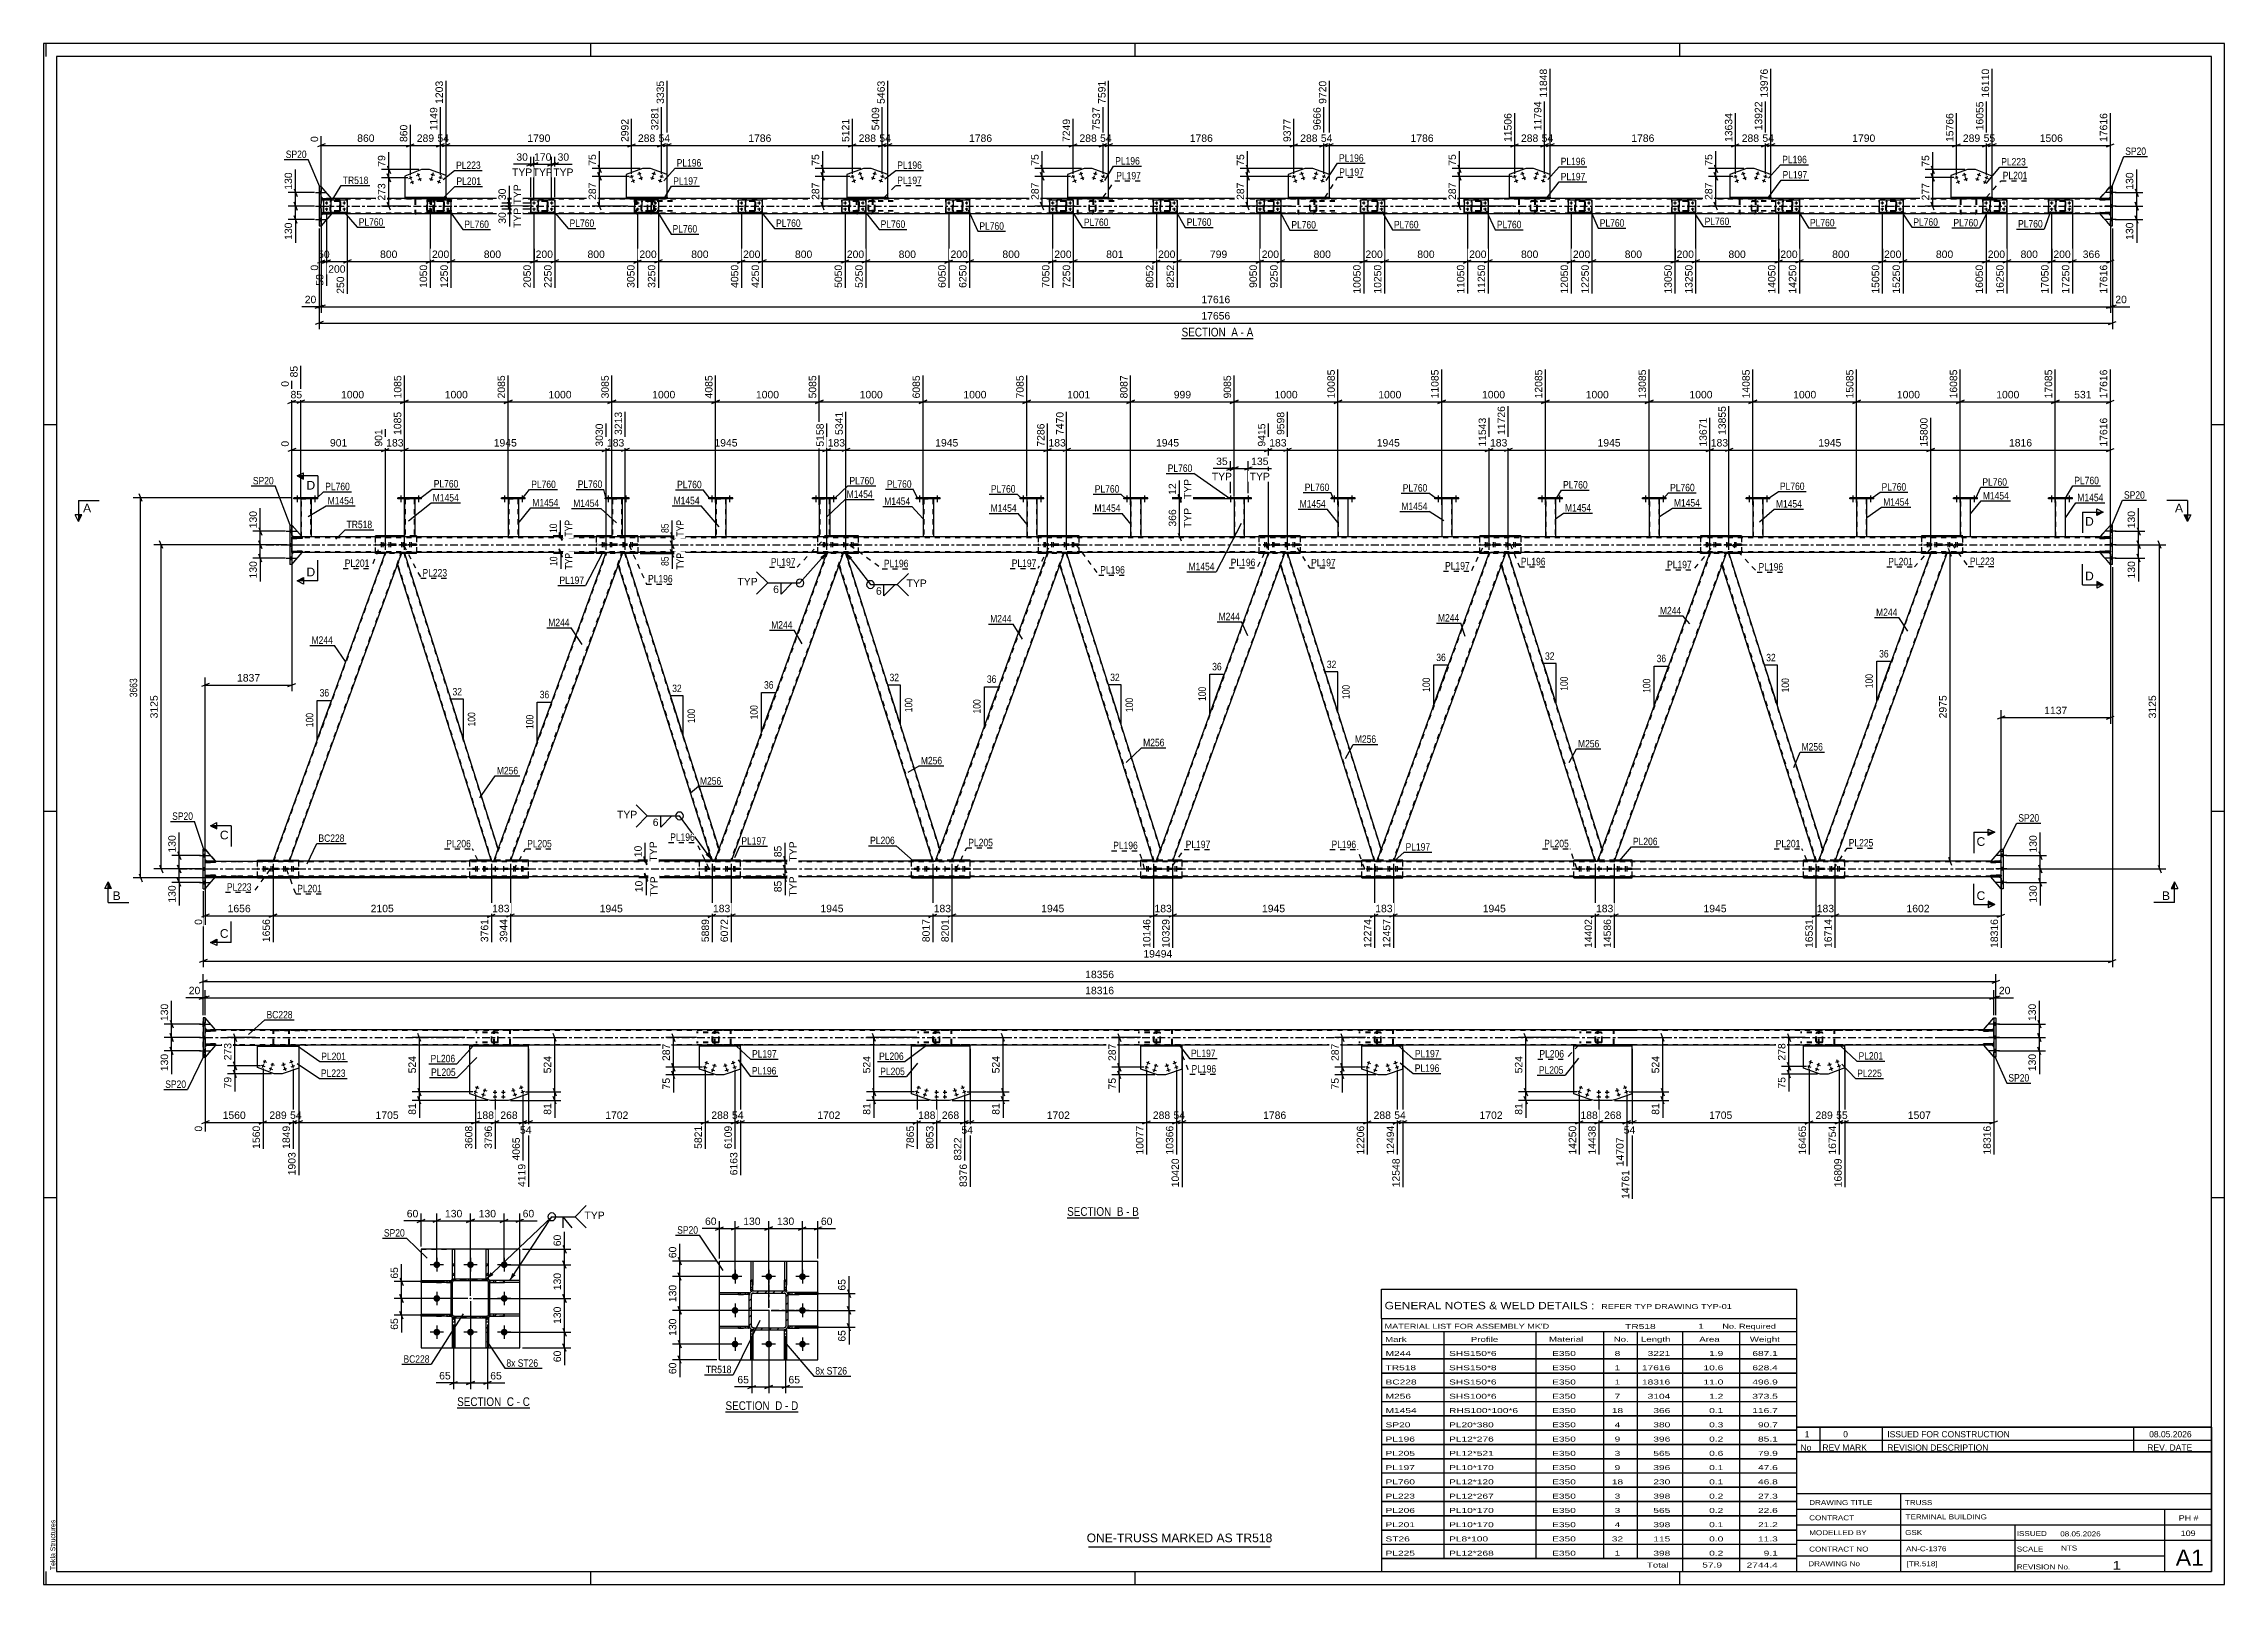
# Paper-space layout 'Layout1' of a CAD drawing. Header units: millimetres. Extents: x 0 to 841, y 0 to 594.
# The model-space entities are those that its viewports show. They can reach past a viewport. Long polylines and large blocks are cut down to what shows.
import ezdxf

# ---------------------------------------------------------------- set-up
doc = ezdxf.new("R2010")
doc.units = ezdxf.units.MM
doc.linetypes.add('DXK_LINE_DOT2', pattern=[3.9198, 1.9599, -1.9599])
doc.linetypes.add('DXK_LINE_DOT3', pattern=[5.9187, 2.979, -0.9799, 0.9799, -0.9799])
doc.layers.add('Viewport layer', color=7, linetype='Continuous', plot=False)
doc.styles.add('Arial', font='ARIAL.TTF', dxfattribs={"height": 0.2})
doc.styles.add('Arial Narrow', font='ARIALN.TTF', dxfattribs={"height": 0.2})

# ---------------------------------------------------------------- blocks, each defined once
blk = doc.blocks.new('Unknown-318887035-1115')
at = {"color": 5, "linetype": 'Continuous'}
for p, q in [((705.32, 193.19), (-135.68, 193.19)), ((-135.68, 193.19), (-135.68, -400.81)), ((-134.68, 188.19), (-134.68, 193.19)), ((700.32, 188.19), (-130.68, 188.19)), ((-130.68, 188.19), (-130.68, -395.81)), ((75.32, 188.19), (75.32, 193.19)), ((285.32, 188.19), (285.32, 193.19)), ((495.32, 188.19), (495.32, 193.19)), ((700.32, -395.81), (700.32, 188.19)), ((705.32, -400.81), (705.32, 193.19)), ((-130.68, 46.19), (-135.68, 46.19)), ((705.32, 46.19), (700.32, 46.19)), ((-130.68, -102.81), (-135.68, -102.81)), ((705.32, -102.81), (700.32, -102.81)), ((-130.68, -251.81), (-135.68, -251.81)), ((705.32, -251.81), (700.32, -251.81)), ((-135.68, -400.81), (705.32, -400.81)), ((-134.68, -400.81), (-134.68, -395.81)), ((-130.68, -395.81), (700.32, -395.81)), ((75.32, -400.81), (75.32, -395.81)), ((285.32, -400.81), (285.32, -395.81)), ((495.32, -400.81), (495.32, -395.81))]:
    blk.add_line(p, q, dxfattribs=at)
at = {"color": 174, "linetype": 'Continuous', "style": 'Arial'}
blk.add_text('Tekla Structures', height=1.9102, rotation=90, dxfattribs=at).set_placement((-131.18, -395.31))
blk = doc.blocks.new('Unknown-318887035-12 - 1230')
at = {"color": 6, "linetype": 'Continuous'}
blk.add_line((303.18, 79.55), (330.82, 79.55), dxfattribs=at)
at = {"color": 0, "linetype": 'Continuous'}
blk.add_wipeout([(321.29, 80.3), (321.29, 83.8), (303.18, 83.8), (303.18, 80.3)], dxfattribs=at)
blk.add_wipeout([(324.89, 80.3), (324.89, 83.8), (322.34, 83.8), (322.34, 80.3)], dxfattribs=at)
at = {"color": 7, "linetype": 'Continuous', "style": 'Arial Narrow'}
blk.add_text('SECTION ', height=3.34, dxfattribs=at).set_placement((303.18, 80.3))
at = {"color": 0, "linetype": 'Continuous'}
blk.add_wipeout([(327.22, 80.3), (327.22, 83.8), (325.94, 83.8), (325.94, 80.3)], dxfattribs=at)
blk.add_wipeout([(330.82, 80.3), (330.82, 83.8), (328.27, 83.8), (328.27, 80.3)], dxfattribs=at)
at = {"color": 7, "linetype": 'Continuous', "style": 'Arial Narrow'}
for s, p in [('A', (322.34, 80.3)), ('-', (325.94, 80.3)), ('A', (328.27, 80.3))]:
    blk.add_text(s, height=3.34, dxfattribs=at).set_placement(p)
blk = doc.blocks.new('Unknown-318887035-13 - 6059')
at = {"color": 6, "linetype": 'Continuous'}
blk.add_line((127.28, -334.33), (155.35, -334.33), dxfattribs=at)
at = {"color": 0, "linetype": 'Continuous'}
blk.add_wipeout([(145.38, -333.58), (145.38, -330.08), (127.28, -330.08), (127.28, -333.58)], dxfattribs=at)
blk.add_wipeout([(149.2, -333.58), (149.2, -330.08), (146.43, -330.08), (146.43, -333.58)], dxfattribs=at)
at = {"color": 7, "linetype": 'Continuous', "style": 'Arial Narrow'}
blk.add_text('SECTION ', height=3.34, dxfattribs=at).set_placement((127.28, -333.58))
at = {"color": 0, "linetype": 'Continuous'}
blk.add_wipeout([(151.53, -333.58), (151.53, -330.08), (150.25, -330.08), (150.25, -333.58)], dxfattribs=at)
blk.add_wipeout([(155.35, -333.58), (155.35, -330.08), (152.58, -330.08), (152.58, -333.58)], dxfattribs=at)
at = {"color": 7, "linetype": 'Continuous', "style": 'Arial Narrow'}
for s, p in [('D', (146.43, -333.58)), ('-', (150.25, -333.58)), ('D', (152.58, -333.58))]:
    blk.add_text(s, height=3.34, dxfattribs=at).set_placement(p)
blk = doc.blocks.new('Unknown-318887035-16 - 5595')
at = {"color": 6, "linetype": 'Continuous'}
blk.add_line((23.79, -332.8), (51.86, -332.8), dxfattribs=at)
at = {"color": 0, "linetype": 'Continuous'}
blk.add_wipeout([(41.9, -332.05), (41.9, -328.55), (23.79, -328.55), (23.79, -332.05)], dxfattribs=at)
blk.add_wipeout([(45.72, -332.05), (45.72, -328.55), (42.95, -328.55), (42.95, -332.05)], dxfattribs=at)
at = {"color": 7, "linetype": 'Continuous', "style": 'Arial Narrow'}
blk.add_text('SECTION ', height=3.34, dxfattribs=at).set_placement((23.79, -332.05))
at = {"color": 0, "linetype": 'Continuous'}
blk.add_wipeout([(48.04, -332.05), (48.04, -328.55), (46.77, -328.55), (46.77, -332.05)], dxfattribs=at)
blk.add_wipeout([(51.86, -332.05), (51.86, -328.55), (49.09, -328.55), (49.09, -332.05)], dxfattribs=at)
at = {"color": 7, "linetype": 'Continuous', "style": 'Arial Narrow'}
for s, p in [('C', (42.95, -332.05)), ('-', (46.77, -332.05)), ('C', (49.09, -332.05))]:
    blk.add_text(s, height=3.34, dxfattribs=at).set_placement(p)
blk = doc.blocks.new('Unknown-318887035-17 - 4670')
at = {"color": 6, "linetype": 'Continuous'}
blk.add_line((259.03, -259.48), (286.67, -259.48), dxfattribs=at)
at = {"color": 0, "linetype": 'Continuous'}
blk.add_wipeout([(277.14, -258.73), (277.14, -255.23), (259.03, -255.23), (259.03, -258.73)], dxfattribs=at)
blk.add_wipeout([(280.74, -258.73), (280.74, -255.23), (278.19, -255.23), (278.19, -258.73)], dxfattribs=at)
at = {"color": 7, "linetype": 'Continuous', "style": 'Arial Narrow'}
blk.add_text('SECTION ', height=3.34, dxfattribs=at).set_placement((259.03, -258.73))
at = {"color": 0, "linetype": 'Continuous'}
blk.add_wipeout([(283.07, -258.73), (283.07, -255.23), (281.79, -255.23), (281.79, -258.73)], dxfattribs=at)
blk.add_wipeout([(286.67, -258.73), (286.67, -255.23), (284.12, -255.23), (284.12, -258.73)], dxfattribs=at)
at = {"color": 7, "linetype": 'Continuous', "style": 'Arial Narrow'}
for s, p in [('B', (278.19, -258.73)), ('-', (281.79, -258.73)), ('B', (284.12, -258.73))]:
    blk.add_text(s, height=3.34, dxfattribs=at).set_placement(p)
blk = doc.blocks.new('Part-318887035-2942 - 2597')
at = {"color": 7, "linetype": 'DXK_LINE_DOT2'}
for p, q in [((-73.34, -121.4), (-73.34, -117.4)), ((-73.34, -117.4), (-69.34, -122)), ((-72.74, -122), (-73.34, -121.4)), ((-69.34, -122), (-72.74, -122))]:
    blk.add_line(p, q, dxfattribs=at)
blk = doc.blocks.new('Bolt-318887035-2757 - 2597')
at = {"linetype": 'Continuous'}
for points in [[(121.79, 17.64), (122.35, 17.64), (122.35, 18.12), (121.79, 18.12)], [(121.79, 17.64), (122.35, 17.64), (122.35, 18.12), (121.79, 18.12)], [(128.59, 17.64), (129.15, 17.64), (129.15, 18.12), (128.59, 18.12)], [(128.59, 17.64), (129.15, 17.64), (129.15, 18.12), (128.59, 18.12)]]:
    blk.add_hatch(color=1, dxfattribs=at).paths.add_polyline_path(points)
at = {"color": 1, "linetype": 'Continuous'}
for p, q in [((121.79, 18.12), (121.79, 17.64)), ((121.79, 18.12), (121.79, 17.64)), ((122.07, 18.92), (122.07, 16.4)), ((122.07, 18.92), (122.07, 16.4)), ((122.35, 18.12), (122.35, 17.64)), ((122.35, 18.12), (122.35, 17.64)), ((128.59, 18.12), (128.59, 17.64)), ((128.59, 18.12), (128.59, 17.64)), ((128.87, 18.92), (128.87, 16.4)), ((128.87, 18.92), (128.87, 16.4)), ((129.15, 18.12), (129.15, 17.64)), ((129.15, 18.12), (129.15, 17.64))]:
    blk.add_line(p, q, dxfattribs=at)
blk = doc.blocks.new('Part-318887035-3070 - 2597')
at = {"color": 2, "linetype": 'Continuous'}
for p, q in [((483.47, 17.64), (483.47, 3)), ((487.47, 3), (487.47, 17.64))]:
    blk.add_line(p, q, dxfattribs=at)
at = {"color": 7, "linetype": 'DXK_LINE_DOT2'}
for p, q in [((487.47, 17.64), (483.47, 17.64)), ((483.71, 3), (483.71, 17.64)), ((487.23, 17.64), (487.23, 3)), ((487.47, 3), (483.47, 3)), ((483.47, 3), (483.47, 3)), ((487.47, 3), (487.47, 3)), ((487.47, 3), (487.47, 3))]:
    blk.add_line(p, q, dxfattribs=at)
blk = doc.blocks.new('Part-318887035-2599 - 2597')
at = {"color": 7, "linetype": 'DXK_LINE_DOT2'}
for p, q in [((619.21, -127.44), (615.21, -127.44)), ((615.21, -127.44), (615.21, -127.76)), ((615.21, -127.76), (619.21, -127.76)), ((618.61, -127.76), (618.61, -127.44)), ((619.21, -127.76), (619.21, -127.44))]:
    blk.add_line(p, q, dxfattribs=at)
blk = doc.blocks.new('Part-318887035-2600 - 2597')
at = {"color": 7, "linetype": 'DXK_LINE_DOT2'}
for p, q in [((619.21, -122.24), (615.21, -122.24)), ((615.21, -122.24), (615.21, -122.56)), ((615.21, -122.56), (619.21, -122.56)), ((618.61, -122.56), (618.61, -122.24)), ((619.21, -122.56), (619.21, -122.24))]:
    blk.add_line(p, q, dxfattribs=at)
blk = doc.blocks.new('Part-318887035-2601 - 2597')
at = {"color": 7, "linetype": 'DXK_LINE_DOT2'}
for p, q in [((-73.34, -128.6), (-72.74, -128)), ((-69.34, -128), (-73.34, -132.6)), ((-73.34, -132.6), (-73.34, -128.6)), ((-72.74, -128), (-69.34, -128))]:
    blk.add_line(p, q, dxfattribs=at)
blk = doc.blocks.new('Part-318887035-2602 - 2597')
at = {"color": 7, "linetype": 'DXK_LINE_DOT2'}
for p, q in [((619.21, -117.4), (615.21, -122)), ((619.21, -121.4), (619.21, -117.4)), ((615.21, -122), (618.61, -122)), ((618.61, -122), (619.21, -121.4))]:
    blk.add_line(p, q, dxfattribs=at)
blk = doc.blocks.new('Part-318887035-2876 - 2597')
at = {"color": 2, "linetype": 'Continuous'}
for p, q in [((77.59, 3), (77.59, 3.4)), ((83.47, 3.4), (77.59, 3.4)), ((93.44, 3.4), (87.47, 3.4)), ((93.44, 3.4), (93.44, 3)), ((77.59, -3.4), (77.59, -3)), ((81.1, -3.4), (77.59, -3.4)), ((93.44, -3.4), (88.7, -3.4)), ((93.44, -3.4), (93.44, -3))]:
    blk.add_line(p, q, dxfattribs=at)
at = {"color": 7, "linetype": 'DXK_LINE_DOT2'}
for p, q in [((77.59, -3), (77.59, 3)), ((87.47, 3.4), (83.47, 3.4)), ((93.44, 3), (93.44, -3)), ((88.7, -3.4), (81.1, -3.4))]:
    blk.add_line(p, q, dxfattribs=at)
blk = doc.blocks.new('Bolt-318887035-2683 - 2597')
at = {"linetype": 'Continuous'}
for points in [[(-38.21, 17.64), (-37.65, 17.64), (-37.65, 18.12), (-38.21, 18.12)], [(-38.21, 17.64), (-37.65, 17.64), (-37.65, 18.12), (-38.21, 18.12)], [(-31.41, 17.64), (-30.85, 17.64), (-30.85, 18.12), (-31.41, 18.12)], [(-31.41, 17.64), (-30.85, 17.64), (-30.85, 18.12), (-31.41, 18.12)]]:
    blk.add_hatch(color=1, dxfattribs=at).paths.add_polyline_path(points)
at = {"color": 1, "linetype": 'Continuous'}
for p, q in [((-38.21, 18.12), (-38.21, 17.64)), ((-38.21, 18.12), (-38.21, 17.64)), ((-37.93, 18.92), (-37.93, 16.4)), ((-37.93, 18.92), (-37.93, 16.4)), ((-37.65, 18.12), (-37.65, 17.64)), ((-37.65, 18.12), (-37.65, 17.64)), ((-31.41, 18.12), (-31.41, 17.64)), ((-31.41, 18.12), (-31.41, 17.64)), ((-31.13, 18.92), (-31.13, 16.4)), ((-31.13, 18.92), (-31.13, 16.4)), ((-30.85, 18.12), (-30.85, 17.64)), ((-30.85, 18.12), (-30.85, 17.64))]:
    blk.add_line(p, q, dxfattribs=at)
blk = doc.blocks.new('Part-318887035-2619 - 2597')
at = {"color": 7, "linetype": 'DXK_LINE_DOT2'}
for p, q in [((2.49, -3), (0.76, -7.77)), ((37.23, -122), (0.89, -7.4)), ((3.44, -3), (2.49, -3)), ((3.19, -3), (39.53, -117.6)), ((37.93, -122), (39.67, -117.23)), ((36.98, -122), (37.93, -122))]:
    blk.add_line(p, q, dxfattribs=at)
at = {"color": 2, "linetype": 'Continuous'}
for p, q in [((36.98, -122), (0.76, -7.77)), ((39.67, -117.23), (3.44, -3))]:
    blk.add_line(p, q, dxfattribs=at)
blk = doc.blocks.new('Part-318887035-2667 - 2597')
at = {"color": 2, "linetype": 'Continuous'}
for p, q in [((-40.74, 7.6), (-39.94, 7.6)), ((-40.74, 7.6), (-40.74, -7.6)), ((-39.94, 7.6), (-39.94, -7.6)), ((-39.94, -7.6), (-40.74, -7.6))]:
    blk.add_line(p, q, dxfattribs=at)
blk = doc.blocks.new('Part-318887035-2603 - 2597')
at = {"color": 2, "linetype": 'Continuous'}
for p, q in [((615.21, -127.44), (619.21, -127.44)), ((615.21, -127.76), (615.21, -127.44)), ((619.21, -127.76), (615.21, -127.76)), ((619.21, -127.44), (619.21, -127.76))]:
    blk.add_line(p, q, dxfattribs=at)
at = {"color": 7, "linetype": 'DXK_LINE_DOT2'}
blk.add_line((618.61, -127.76), (618.61, -127.44), dxfattribs=at)
blk = doc.blocks.new('Part-318887035-2604 - 2597')
at = {"color": 2, "linetype": 'Continuous'}
for p, q in [((615.21, -122.24), (619.21, -122.24)), ((615.21, -122.56), (615.21, -122.24)), ((619.21, -122.56), (615.21, -122.56)), ((619.21, -122.24), (619.21, -122.56))]:
    blk.add_line(p, q, dxfattribs=at)
at = {"color": 7, "linetype": 'DXK_LINE_DOT2'}
blk.add_line((618.61, -122.56), (618.61, -122.24), dxfattribs=at)
blk = doc.blocks.new('Bolt-318887035-2758 - 2597')
at = {"color": 1, "linetype": 'DXK_LINE_DOT2'}
for p, q in [((79.39, 0.24), (79.39, -0.24)), ((79.75, 1.04), (79.75, -1.96)), ((79.99, 0.24), (79.99, -0.24)), ((80.11, 0.24), (80.11, -0.24)), ((80.35, 1.04), (80.35, -1.96)), ((80.71, 0.24), (80.71, -0.24)), ((82.41, 0.24), (82.41, -0.24)), ((82.77, 1.04), (82.77, -1.96)), ((83.01, 0.24), (83.01, -0.24)), ((83.13, 0.24), (83.13, -0.24)), ((83.37, 1.04), (83.37, -1.96)), ((83.73, 0.24), (83.73, -0.24))]:
    blk.add_line(p, q, dxfattribs=at)
blk = doc.blocks.new('Part-318887035-2694 - 2597')
at = {"color": 2, "linetype": 'Continuous'}
for p, q in [((336.65, -3), (293.33, -122)), ((343.03, -3), (299.72, -122)), ((336.65, -3), (343.03, -3)), ((299.68, -122), (293.33, -122)), ((299.72, -122), (299.68, -122))]:
    blk.add_line(p, q, dxfattribs=at)
at = {"color": 7, "linetype": 'DXK_LINE_DOT2'}
for p, q in [((336.9, -3), (293.59, -122)), ((342.78, -3), (299.46, -122))]:
    blk.add_line(p, q, dxfattribs=at)
blk = doc.blocks.new('Part-318887035-2634 - 2597')
at = {"color": 2, "linetype": 'Continuous'}
for p, q in [((37.93, -122), (81.24, -3)), ((44.32, -122), (87.63, -3)), ((81.24, -3), (87.63, -3)), ((44.28, -122), (37.93, -122)), ((44.32, -122), (44.28, -122))]:
    blk.add_line(p, q, dxfattribs=at)
at = {"color": 7, "linetype": 'DXK_LINE_DOT2'}
for p, q in [((38.19, -122), (81.5, -3)), ((44.06, -122), (87.37, -3))]:
    blk.add_line(p, q, dxfattribs=at)
blk = doc.blocks.new('Part-318887035-2639 - 2597')
at = {"color": 7, "linetype": 'DXK_LINE_DOT2'}
for p, q in [((428.16, -3), (426.43, -7.77)), ((462.9, -122), (426.56, -7.4)), ((429.11, -3), (428.16, -3)), ((428.86, -3), (465.2, -117.6)), ((463.6, -122), (465.34, -117.23)), ((462.65, -122), (463.6, -122))]:
    blk.add_line(p, q, dxfattribs=at)
at = {"color": 2, "linetype": 'Continuous'}
for p, q in [((462.65, -122), (426.43, -7.77)), ((465.34, -117.23), (429.11, -3))]:
    blk.add_line(p, q, dxfattribs=at)
blk = doc.blocks.new('Part-318887035-3039 - 2597')
at = {"color": 2, "linetype": 'Continuous'}
for p, q in [((360.87, 17.64), (360.87, 18.12)), ((370.07, 18.12), (360.87, 18.12)), ((370.07, 17.64), (360.87, 17.64)), ((370.07, 17.64), (370.07, 18.12))]:
    blk.add_line(p, q, dxfattribs=at)
blk = doc.blocks.new('Part-318887035-2644 - 2597')
at = {"color": 7, "linetype": 'DXK_LINE_DOT2'}
for p, q in [((93.44, 0.24), (77.59, 0.24)), ((77.59, 0.24), (77.59, -0.24)), ((84, 0.24), (84, -0.24)), ((87.03, -0.24), (87.03, 0.24)), ((93.44, 0.24), (93.44, -0.24)), ((93.44, -0.24), (77.59, -0.24))]:
    blk.add_line(p, q, dxfattribs=at)
blk = doc.blocks.new('Bolt-318887035-2650 - 2597')
at = {"linetype": 'Continuous'}
for points in [[(401.79, 17.64), (402.35, 17.64), (402.35, 18.12), (401.79, 18.12)], [(401.79, 17.64), (402.35, 17.64), (402.35, 18.12), (401.79, 18.12)], [(408.59, 17.64), (409.15, 17.64), (409.15, 18.12), (408.59, 18.12)], [(408.59, 17.64), (409.15, 17.64), (409.15, 18.12), (408.59, 18.12)]]:
    blk.add_hatch(color=1, dxfattribs=at).paths.add_polyline_path(points)
at = {"color": 1, "linetype": 'Continuous'}
for p, q in [((401.79, 18.12), (401.79, 17.64)), ((401.79, 18.12), (401.79, 17.64)), ((402.07, 18.92), (402.07, 16.4)), ((402.07, 18.92), (402.07, 16.4)), ((402.35, 18.12), (402.35, 17.64)), ((402.35, 18.12), (402.35, 17.64)), ((408.59, 18.12), (408.59, 17.64)), ((408.59, 18.12), (408.59, 17.64)), ((408.87, 18.92), (408.87, 16.4)), ((408.87, 18.92), (408.87, 16.4)), ((409.15, 18.12), (409.15, 17.64)), ((409.15, 18.12), (409.15, 17.64))]:
    blk.add_line(p, q, dxfattribs=at)
blk = doc.blocks.new('Part-318887035-3055 - 2597')
at = {"color": 2, "linetype": 'Continuous'}
for p, q in [((400.87, 17.64), (400.87, 18.12)), ((410.07, 18.12), (400.87, 18.12)), ((410.07, 17.64), (400.87, 17.64)), ((410.07, 17.64), (410.07, 18.12))]:
    blk.add_line(p, q, dxfattribs=at)
blk = doc.blocks.new('Part-318887035-2721 - 2597')
at = {"color": 2, "linetype": 'Continuous'}
for p, q in [((207.12, -121.6), (198.99, -121.6)), ((198.99, -122), (198.99, -121.6)), ((221.59, -121.6), (214.73, -121.6)), ((221.59, -122), (221.59, -121.6)), ((198.99, -128.4), (198.99, -128)), ((198.99, -128.4), (221.59, -128.4)), ((221.59, -128.4), (221.59, -128))]:
    blk.add_line(p, q, dxfattribs=at)
at = {"color": 7, "linetype": 'DXK_LINE_DOT2'}
for p, q in [((198.99, -128), (198.99, -122)), ((214.73, -121.6), (207.12, -121.6)), ((221.59, -128), (221.59, -122))]:
    blk.add_line(p, q, dxfattribs=at)
blk = doc.blocks.new('Bolt-318887035-2657 - 2597')
at = {"linetype": 'Continuous'}
for points in [[(481.79, 17.64), (482.35, 17.64), (482.35, 18.12), (481.79, 18.12)], [(481.79, 17.64), (482.35, 17.64), (482.35, 18.12), (481.79, 18.12)], [(488.59, 17.64), (489.15, 17.64), (489.15, 18.12), (488.59, 18.12)], [(488.59, 17.64), (489.15, 17.64), (489.15, 18.12), (488.59, 18.12)]]:
    blk.add_hatch(color=1, dxfattribs=at).paths.add_polyline_path(points)
at = {"color": 1, "linetype": 'Continuous'}
for p, q in [((481.79, 18.12), (481.79, 17.64)), ((481.79, 18.12), (481.79, 17.64)), ((482.07, 18.92), (482.07, 16.4)), ((482.07, 18.92), (482.07, 16.4)), ((482.35, 18.12), (482.35, 17.64)), ((482.35, 18.12), (482.35, 17.64)), ((488.59, 18.12), (488.59, 17.64)), ((488.59, 18.12), (488.59, 17.64)), ((488.87, 18.92), (488.87, 16.4)), ((488.87, 18.92), (488.87, 16.4)), ((489.15, 18.12), (489.15, 17.64)), ((489.15, 18.12), (489.15, 17.64))]:
    blk.add_line(p, q, dxfattribs=at)
blk = doc.blocks.new('Bolt-318887035-2658 - 2597')
at = {"color": 1, "linetype": 'DXK_LINE_DOT2'}
for p, q in [((427.84, 0.24), (427.84, -0.24)), ((428.2, 1.04), (428.2, -1.96)), ((428.44, 0.24), (428.44, -0.24)), ((428.56, 0.24), (428.56, -0.24)), ((428.8, 1.04), (428.8, -1.96)), ((429.16, 0.24), (429.16, -0.24)), ((430.85, 0.24), (430.85, -0.24)), ((431.21, 1.04), (431.21, -1.96)), ((431.46, 0.24), (431.46, -0.24)), ((431.57, 0.24), (431.57, -0.24)), ((431.82, 1.04), (431.82, -1.96)), ((432.18, 0.24), (432.18, -0.24))]:
    blk.add_line(p, q, dxfattribs=at)
blk = doc.blocks.new('Bolt-318887035-2659 - 2597')
at = {"linetype": 'Continuous'}
for points in [[(441.79, 17.64), (442.35, 17.64), (442.35, 18.12), (441.79, 18.12)], [(441.79, 17.64), (442.35, 17.64), (442.35, 18.12), (441.79, 18.12)], [(448.59, 17.64), (449.15, 17.64), (449.15, 18.12), (448.59, 18.12)], [(448.59, 17.64), (449.15, 17.64), (449.15, 18.12), (448.59, 18.12)]]:
    blk.add_hatch(color=1, dxfattribs=at).paths.add_polyline_path(points)
at = {"color": 1, "linetype": 'Continuous'}
for p, q in [((441.79, 18.12), (441.79, 17.64)), ((441.79, 18.12), (441.79, 17.64)), ((442.07, 18.92), (442.07, 16.4)), ((442.07, 18.92), (442.07, 16.4)), ((442.35, 18.12), (442.35, 17.64)), ((442.35, 18.12), (442.35, 17.64)), ((448.59, 18.12), (448.59, 17.64)), ((448.59, 18.12), (448.59, 17.64)), ((448.87, 18.92), (448.87, 16.4)), ((448.87, 18.92), (448.87, 16.4)), ((449.15, 18.12), (449.15, 17.64)), ((449.15, 18.12), (449.15, 17.64))]:
    blk.add_line(p, q, dxfattribs=at)
blk = doc.blocks.new('Bolt-318887035-2660 - 2597')
at = {"color": 1, "linetype": 'DXK_LINE_DOT2'}
for p, q in [((419.93, 0.24), (419.93, -0.24)), ((420.29, 1.04), (420.29, -1.96)), ((420.53, 0.24), (420.53, -0.24)), ((420.65, 0.24), (420.65, -0.24)), ((420.89, 1.04), (420.89, -1.96)), ((421.25, 0.24), (421.25, -0.24)), ((422.95, 0.24), (422.95, -0.24)), ((423.31, 1.04), (423.31, -1.96)), ((423.55, 0.24), (423.55, -0.24)), ((423.67, 0.24), (423.67, -0.24)), ((423.91, 1.04), (423.91, -1.96)), ((424.27, 0.24), (424.27, -0.24))]:
    blk.add_line(p, q, dxfattribs=at)
blk = doc.blocks.new('Bolt-318887035-2661 - 2597')
at = {"linetype": 'Continuous'}
for points in [[(81.79, 17.64), (82.35, 17.64), (82.35, 18.12), (81.79, 18.12)], [(81.79, 17.64), (82.35, 17.64), (82.35, 18.12), (81.79, 18.12)], [(88.59, 17.64), (89.15, 17.64), (89.15, 18.12), (88.59, 18.12)], [(88.59, 17.64), (89.15, 17.64), (89.15, 18.12), (88.59, 18.12)]]:
    blk.add_hatch(color=1, dxfattribs=at).paths.add_polyline_path(points)
at = {"color": 1, "linetype": 'Continuous'}
for p, q in [((81.79, 18.12), (81.79, 17.64)), ((81.79, 18.12), (81.79, 17.64)), ((82.07, 18.92), (82.07, 16.4)), ((82.07, 18.92), (82.07, 16.4)), ((82.35, 18.12), (82.35, 17.64)), ((82.35, 18.12), (82.35, 17.64)), ((88.59, 18.12), (88.59, 17.64)), ((88.59, 18.12), (88.59, 17.64)), ((88.87, 18.92), (88.87, 16.4)), ((88.87, 18.92), (88.87, 16.4)), ((89.15, 18.12), (89.15, 17.64)), ((89.15, 18.12), (89.15, 17.64))]:
    blk.add_line(p, q, dxfattribs=at)
blk = doc.blocks.new('Bolt-318887035-2662 - 2597')
at = {"color": 1, "linetype": 'DXK_LINE_DOT2'}
for p, q in [((172.44, 0.24), (172.44, -0.24)), ((172.8, 1.04), (172.8, -1.96)), ((173.04, 0.24), (173.04, -0.24)), ((173.16, 0.24), (173.16, -0.24)), ((173.4, 1.04), (173.4, -1.96)), ((173.76, 0.24), (173.76, -0.24)), ((175.45, 0.24), (175.45, -0.24)), ((175.81, 1.04), (175.81, -1.96)), ((176.05, 0.24), (176.05, -0.24)), ((176.17, 0.24), (176.17, -0.24)), ((176.41, 1.04), (176.41, -1.96)), ((176.77, 0.24), (176.77, -0.24))]:
    blk.add_line(p, q, dxfattribs=at)
blk = doc.blocks.new('Part-318887035-2736 - 2597')
at = {"color": 2, "linetype": 'Continuous'}
for p, q in [((323.47, 17.64), (323.47, 3)), ((327.47, 3), (327.47, 17.64))]:
    blk.add_line(p, q, dxfattribs=at)
at = {"color": 7, "linetype": 'DXK_LINE_DOT2'}
for p, q in [((327.47, 17.64), (323.47, 17.64)), ((323.71, 3), (323.71, 17.64)), ((327.23, 17.64), (327.23, 3)), ((327.47, 3), (323.47, 3)), ((323.47, 3), (323.47, 3)), ((327.47, 3), (327.47, 3)), ((327.47, 3), (327.47, 3))]:
    blk.add_line(p, q, dxfattribs=at)
blk = doc.blocks.new('Part-318887035-2672 - 2597')
at = {"color": 2, "linetype": 'Continuous'}
for p, q in [((661.34, -7.6), (661.34, 7.6)), ((662.14, 7.6), (661.34, 7.6)), ((662.14, -7.6), (662.14, 7.6)), ((662.14, -7.6), (661.34, -7.6))]:
    blk.add_line(p, q, dxfattribs=at)
blk = doc.blocks.new('Part-318887035-2741 - 2597')
at = {"color": 2, "linetype": 'Continuous'}
for p, q in [((421.78, -3), (378.47, -122)), ((428.16, -3), (384.85, -122)), ((421.78, -3), (428.16, -3)), ((384.81, -122), (378.47, -122)), ((384.85, -122), (384.81, -122))]:
    blk.add_line(p, q, dxfattribs=at)
at = {"color": 7, "linetype": 'DXK_LINE_DOT2'}
for p, q in [((422.03, -3), (378.72, -122)), ((427.91, -3), (384.6, -122))]:
    blk.add_line(p, q, dxfattribs=at)
blk = doc.blocks.new('Part-318887035-2677 - 2597')
at = {"color": 7, "linetype": 'DXK_LINE_DOT2'}
for p, q in [((257.9, -3), (256.16, -7.77)), ((292.64, -122), (256.3, -7.4)), ((258.85, -3), (257.9, -3)), ((258.59, -3), (294.93, -117.6)), ((293.33, -122), (295.07, -117.23)), ((292.38, -122), (293.33, -122))]:
    blk.add_line(p, q, dxfattribs=at)
at = {"color": 2, "linetype": 'Continuous'}
for p, q in [((292.38, -122), (256.16, -7.77)), ((295.07, -117.23), (258.85, -3))]:
    blk.add_line(p, q, dxfattribs=at)
blk = doc.blocks.new('Part-318887035-2746 - 2597')
at = {"color": 2, "linetype": 'Continuous'}
for p, q in [((506.91, -3), (463.6, -122)), ((513.3, -3), (469.99, -122)), ((506.91, -3), (513.3, -3)), ((469.95, -122), (463.6, -122)), ((469.99, -122), (469.95, -122))]:
    blk.add_line(p, q, dxfattribs=at)
at = {"color": 7, "linetype": 'DXK_LINE_DOT2'}
for p, q in [((507.17, -3), (463.86, -122)), ((513.04, -3), (469.73, -122))]:
    blk.add_line(p, q, dxfattribs=at)
blk = doc.blocks.new('Part-318887035-3009 - 2597')
at = {"color": 7, "linetype": 'DXK_LINE_DOT2'}
for p, q in [((661.34, -2.44), (657.34, -2.44)), ((657.34, -2.44), (657.34, -2.76)), ((657.34, -2.76), (661.34, -2.76)), ((660.74, -2.76), (660.74, -2.44)), ((661.34, -2.76), (661.34, -2.44))]:
    blk.add_line(p, q, dxfattribs=at)
blk = doc.blocks.new('Part-318887035-2682 - 2597')
at = {"color": 7, "linetype": 'DXK_LINE_DOT2'}
for p, q in [((172.76, -3), (171.03, -7.77)), ((207.5, -122), (171.16, -7.4)), ((173.71, -3), (172.76, -3)), ((173.46, -3), (209.8, -117.6)), ((208.2, -122), (209.93, -117.23)), ((207.25, -122), (208.2, -122))]:
    blk.add_line(p, q, dxfattribs=at)
at = {"color": 2, "linetype": 'Continuous'}
for p, q in [((207.25, -122), (171.03, -7.77)), ((209.93, -117.23), (173.71, -3))]:
    blk.add_line(p, q, dxfattribs=at)
blk = doc.blocks.new('Bolt-318887035-2684 - 2597')
at = {"color": 1, "linetype": 'DXK_LINE_DOT2'}
for p, q in [((38.06, -124.76), (38.06, -125.24)), ((38.06, -124.76), (38.06, -125.24)), ((38.42, -123.96), (38.42, -126.96)), ((38.42, -123.96), (38.42, -126.96)), ((38.78, -124.76), (38.78, -125.24)), ((38.78, -124.76), (38.78, -125.24)), ((41.26, -124.76), (41.26, -125.24)), ((41.26, -124.76), (41.26, -125.24)), ((41.62, -123.96), (41.62, -126.96)), ((41.62, -123.96), (41.62, -126.96)), ((41.98, -124.76), (41.98, -125.24)), ((41.98, -124.76), (41.98, -125.24))]:
    blk.add_line(p, q, dxfattribs=at)
blk = doc.blocks.new('Part-318887035-2689 - 2597')
at = {"color": 2, "linetype": 'Continuous'}
for p, q in [((166.38, -3), (123.06, -122)), ((172.76, -3), (129.45, -122)), ((166.38, -3), (172.76, -3)), ((129.41, -122), (123.06, -122)), ((129.45, -122), (129.41, -122))]:
    blk.add_line(p, q, dxfattribs=at)
at = {"color": 7, "linetype": 'DXK_LINE_DOT2'}
for p, q in [((166.63, -3), (123.32, -122)), ((172.51, -3), (129.19, -122))]:
    blk.add_line(p, q, dxfattribs=at)
blk = doc.blocks.new('Part-318887035-2936 - 2597')
at = {"color": 7, "linetype": 'DXK_LINE_DOT2'}
for p, q in [((348.85, 0.24), (332.99, 0.24)), ((332.99, 0.24), (332.99, -0.24)), ((339.4, 0.24), (339.4, -0.24)), ((342.44, -0.24), (342.44, 0.24)), ((348.85, 0.24), (348.85, -0.24)), ((348.85, -0.24), (332.99, -0.24))]:
    blk.add_line(p, q, dxfattribs=at)
blk = doc.blocks.new('Bolt-318887035-2759 - 2597')
at = {"color": 1, "linetype": 'DXK_LINE_DOT2'}
for p, q in [((2.03, 0.24), (2.03, -0.24)), ((2.39, 1.04), (2.39, -1.96)), ((2.63, 0.24), (2.63, -0.24)), ((2.75, 0.24), (2.75, -0.24)), ((2.99, 1.04), (2.99, -1.96)), ((3.35, 0.24), (3.35, -0.24)), ((5.05, 0.24), (5.05, -0.24)), ((5.41, 1.04), (5.41, -1.96)), ((5.65, 0.24), (5.65, -0.24)), ((5.77, 0.24), (5.77, -0.24)), ((6.01, 1.04), (6.01, -1.96)), ((6.37, 0.24), (6.37, -0.24))]:
    blk.add_line(p, q, dxfattribs=at)
blk = doc.blocks.new('Bolt-318887035-2695 - 2597')
at = {"color": 1, "linetype": 'DXK_LINE_DOT2'}
for p, q in [((30.52, -124.76), (30.52, -125.24)), ((30.88, -123.96), (30.88, -126.96)), ((31.12, -124.76), (31.12, -125.24)), ((31.24, -124.76), (31.24, -125.24)), ((31.48, -123.96), (31.48, -126.96)), ((31.84, -124.76), (31.84, -125.24)), ((33.54, -124.76), (33.54, -125.24)), ((33.9, -123.96), (33.9, -126.96)), ((34.14, -124.76), (34.14, -125.24)), ((34.26, -124.76), (34.26, -125.24)), ((34.5, -123.96), (34.5, -126.96)), ((34.86, -124.76), (34.86, -125.24))]:
    blk.add_line(p, q, dxfattribs=at)
blk = doc.blocks.new('Part-318887035-3118 - 2597')
at = {"color": 7, "linetype": 'DXK_LINE_DOT2'}
for p, q in [((388.48, -124.76), (372.63, -124.76)), ((372.63, -124.76), (372.63, -125.24)), ((388.48, -125.24), (372.63, -125.24)), ((379.04, -124.76), (379.04, -125.24)), ((382.07, -125.24), (382.07, -124.76)), ((388.48, -124.76), (388.48, -125.24))]:
    blk.add_line(p, q, dxfattribs=at)
blk = doc.blocks.new('Bolt-318887035-2760 - 2597')
at = {"color": 1, "linetype": 'DXK_LINE_DOT2'}
for p, q in [((598.27, 0.24), (598.27, -0.24)), ((598.63, 1.04), (598.63, -1.96)), ((598.91, 0.24), (598.91, -0.24)), ((598.99, 0.24), (598.99, -0.24)), ((599.27, 1.04), (599.27, -1.96)), ((599.63, 0.24), (599.63, -0.24)), ((601.25, 0.24), (601.25, -0.24)), ((601.61, 1.04), (601.61, -1.96)), ((601.9, 0.24), (601.9, -0.24)), ((601.97, 0.24), (601.97, -0.24)), ((602.26, 1.04), (602.26, -1.96)), ((602.62, 0.24), (602.62, -0.24))]:
    blk.add_line(p, q, dxfattribs=at)
blk = doc.blocks.new('Part-318887035-2700 - 2597')
at = {"color": 2, "linetype": 'Continuous'}
for p, q in [((-7.74, 3), (-7.74, 3.4)), ((3.47, 3.4), (-7.74, 3.4)), ((8.17, 3.4), (7.47, 3.4)), ((8.17, 3.4), (8.17, 3)), ((-7.74, -3.4), (-7.74, -3)), ((-4.04, -3.4), (-7.74, -3.4)), ((8.17, -3.4), (3.57, -3.4)), ((8.17, -3.4), (8.17, -3))]:
    blk.add_line(p, q, dxfattribs=at)
at = {"color": 7, "linetype": 'DXK_LINE_DOT2'}
for p, q in [((-7.74, -3), (-7.74, 3)), ((7.47, 3.4), (3.47, 3.4)), ((8.17, 3), (8.17, -3)), ((3.57, -3.4), (-4.04, -3.4))]:
    blk.add_line(p, q, dxfattribs=at)
blk = doc.blocks.new('Part-318887035-2765 - 2597')
at = {"color": 2, "linetype": 'Continuous'}
for p, q in [((377.39, -121.6), (372.63, -121.6)), ((372.63, -122), (372.63, -121.6)), ((388.48, -121.6), (385, -121.6)), ((388.48, -122), (388.48, -121.6)), ((372.63, -128.4), (372.63, -128)), ((372.63, -128.4), (388.48, -128.4)), ((388.48, -128.4), (388.48, -128))]:
    blk.add_line(p, q, dxfattribs=at)
at = {"color": 7, "linetype": 'DXK_LINE_DOT2'}
for p, q in [((372.63, -128), (372.63, -122)), ((385, -121.6), (377.39, -121.6)), ((388.48, -128), (388.48, -122))]:
    blk.add_line(p, q, dxfattribs=at)
blk = doc.blocks.new('Part-318887035-2705 - 2597')
at = {"color": 7, "linetype": 'DXK_LINE_DOT2'}
for p, q in [((8.17, 0.24), (-7.74, 0.24)), ((-7.74, 0.24), (-7.74, -0.24)), ((-1.28, 0.24), (-1.28, -0.24)), ((1.76, -0.24), (1.76, 0.24)), ((8.17, 0.24), (8.17, -0.24)), ((8.17, -0.24), (-7.74, -0.24))]:
    blk.add_line(p, q, dxfattribs=at)
blk = doc.blocks.new('Part-318887035-2770 - 2597')
at = {"color": 2, "linetype": 'Continuous'}
for p, q in [((36.85, -121.6), (28.72, -121.6)), ((28.72, -122), (28.72, -121.6)), ((51.32, -121.6), (44.46, -121.6)), ((51.32, -122), (51.32, -121.6)), ((28.72, -128.4), (28.72, -128)), ((28.72, -128.4), (51.32, -128.4)), ((51.32, -128.4), (51.32, -128))]:
    blk.add_line(p, q, dxfattribs=at)
at = {"color": 7, "linetype": 'DXK_LINE_DOT2'}
for p, q in [((28.72, -128), (28.72, -122)), ((44.46, -121.6), (36.85, -121.6)), ((51.32, -128), (51.32, -122))]:
    blk.add_line(p, q, dxfattribs=at)
blk = doc.blocks.new('Bolt-318887035-2706 - 2597')
at = {"linetype": 'Continuous'}
for points in [[(281.84, 17.64), (282.4, 17.64), (282.4, 18.12), (281.84, 18.12)], [(281.84, 17.64), (282.4, 17.64), (282.4, 18.12), (281.84, 18.12)], [(288.64, 17.64), (289.2, 17.64), (289.2, 18.12), (288.64, 18.12)], [(288.64, 17.64), (289.2, 17.64), (289.2, 18.12), (288.64, 18.12)]]:
    blk.add_hatch(color=1, dxfattribs=at).paths.add_polyline_path(points)
at = {"color": 1, "linetype": 'Continuous'}
for p, q in [((281.84, 18.12), (281.84, 17.64)), ((281.84, 18.12), (281.84, 17.64)), ((282.12, 18.92), (282.12, 16.4)), ((282.12, 18.92), (282.12, 16.4)), ((282.4, 18.12), (282.4, 17.64)), ((282.4, 18.12), (282.4, 17.64)), ((288.64, 18.12), (288.64, 17.64)), ((288.64, 18.12), (288.64, 17.64)), ((288.92, 18.92), (288.92, 16.4)), ((288.92, 18.92), (288.92, 16.4)), ((289.2, 18.12), (289.2, 17.64)), ((289.2, 18.12), (289.2, 17.64))]:
    blk.add_line(p, q, dxfattribs=at)
blk = doc.blocks.new('Part-318887035-2751 - 2597')
at = {"color": 2, "linetype": 'Continuous'}
for p, q in [((592.05, -3), (548.74, -122)), ((598.43, -3), (555.12, -122)), ((592.05, -3), (598.43, -3)), ((555.08, -122), (548.74, -122)), ((555.12, -122), (555.08, -122))]:
    blk.add_line(p, q, dxfattribs=at)
at = {"color": 7, "linetype": 'DXK_LINE_DOT2'}
for p, q in [((592.3, -3), (548.99, -122)), ((598.18, -3), (554.86, -122))]:
    blk.add_line(p, q, dxfattribs=at)
blk = doc.blocks.new('Part-318887035-2756 - 2597')
at = {"color": 7, "linetype": 'DXK_LINE_DOT2'}
for p, q in [((513.3, -3), (511.56, -7.77)), ((548.04, -122), (511.7, -7.4)), ((514.25, -3), (513.3, -3)), ((514, -3), (550.34, -117.6)), ((548.74, -122), (550.47, -117.23)), ((547.79, -122), (548.74, -122))]:
    blk.add_line(p, q, dxfattribs=at)
at = {"color": 2, "linetype": 'Continuous'}
for p, q in [((547.79, -122), (511.56, -7.77)), ((550.47, -117.23), (514.25, -3))]:
    blk.add_line(p, q, dxfattribs=at)
blk = doc.blocks.new('Bolt-318887035-2882 - 2597')
at = {"linetype": 'Continuous'}
for points in [[(601.79, 17.64), (602.35, 17.64), (602.35, 18.12), (601.79, 18.12)], [(601.79, 17.64), (602.35, 17.64), (602.35, 18.12), (601.79, 18.12)], [(608.59, 17.64), (609.15, 17.64), (609.15, 18.12), (608.59, 18.12)], [(608.59, 17.64), (609.15, 17.64), (609.15, 18.12), (608.59, 18.12)]]:
    blk.add_hatch(color=1, dxfattribs=at).paths.add_polyline_path(points)
at = {"color": 1, "linetype": 'Continuous'}
for p, q in [((601.79, 18.12), (601.79, 17.64)), ((601.79, 18.12), (601.79, 17.64)), ((602.07, 18.92), (602.07, 16.4)), ((602.07, 18.92), (602.07, 16.4)), ((602.35, 18.12), (602.35, 17.64)), ((602.35, 18.12), (602.35, 17.64)), ((608.59, 18.12), (608.59, 17.64)), ((608.59, 18.12), (608.59, 17.64)), ((608.87, 18.92), (608.87, 16.4)), ((608.87, 18.92), (608.87, 16.4)), ((609.15, 18.12), (609.15, 17.64)), ((609.15, 18.12), (609.15, 17.64))]:
    blk.add_line(p, q, dxfattribs=at)
blk = doc.blocks.new('Bolt-318887035-2900 - 2597')
at = {"color": 1, "linetype": 'DXK_LINE_DOT2'}
for p, q in [((257.57, 0.24), (257.57, -0.24)), ((257.93, 1.04), (257.93, -1.96)), ((258.17, 0.24), (258.17, -0.24)), ((258.29, 0.24), (258.29, -0.24)), ((258.53, 1.04), (258.53, -1.96)), ((258.89, 0.24), (258.89, -0.24)), ((260.59, 0.24), (260.59, -0.24)), ((260.95, 1.04), (260.95, -1.96)), ((261.19, 0.24), (261.19, -0.24)), ((261.31, 0.24), (261.31, -0.24)), ((261.55, 1.04), (261.55, -1.96)), ((261.91, 0.24), (261.91, -0.24))]:
    blk.add_line(p, q, dxfattribs=at)
blk = doc.blocks.new('Part-318887035-2771 - 2597')
at = {"color": 2, "linetype": 'Continuous'}
for p, q in [((-39.94, 2.76), (-35.94, 2.76)), ((-39.94, 2.44), (-39.94, 2.76)), ((-35.94, 2.44), (-39.94, 2.44)), ((-35.94, 2.76), (-35.94, 2.44))]:
    blk.add_line(p, q, dxfattribs=at)
at = {"color": 7, "linetype": 'DXK_LINE_DOT2'}
blk.add_line((-39.34, 2.44), (-39.34, 2.76), dxfattribs=at)
blk = doc.blocks.new('Part-318887035-2772 - 2597')
at = {"color": 2, "linetype": 'Continuous'}
for p, q in [((-39.94, -2.76), (-39.94, -2.44)), ((-39.94, -2.44), (-35.94, -2.44)), ((-35.94, -2.76), (-39.94, -2.76)), ((-35.94, -2.44), (-35.94, -2.76))]:
    blk.add_line(p, q, dxfattribs=at)
at = {"color": 7, "linetype": 'DXK_LINE_DOT2'}
blk.add_line((-39.34, -2.76), (-39.34, -2.44), dxfattribs=at)
blk = doc.blocks.new('Part-318887035-2773 - 2597')
at = {"color": 7, "linetype": 'DXK_LINE_DOT2'}
for p, q in [((-35.94, 2.76), (-39.94, 2.76)), ((-39.94, 2.76), (-39.94, 2.44)), ((-39.94, 2.44), (-35.94, 2.44)), ((-39.34, 2.44), (-39.34, 2.76)), ((-35.94, 2.44), (-35.94, 2.76))]:
    blk.add_line(p, q, dxfattribs=at)
blk = doc.blocks.new('Bolt-318887035-2774 - 2597')
at = {"color": 1, "linetype": 'DXK_LINE_DOT2'}
for p, q in [((342.7, 0.24), (342.7, -0.24)), ((343.06, 1.04), (343.06, -1.96)), ((343.31, 0.24), (343.31, -0.24)), ((343.42, 0.24), (343.42, -0.24)), ((343.67, 1.04), (343.67, -1.96)), ((344.03, 0.24), (344.03, -0.24)), ((345.72, 0.24), (345.72, -0.24)), ((346.08, 1.04), (346.08, -1.96)), ((346.32, 0.24), (346.32, -0.24)), ((346.44, 0.24), (346.44, -0.24)), ((346.68, 1.04), (346.68, -1.96)), ((347.04, 0.24), (347.04, -0.24))]:
    blk.add_line(p, q, dxfattribs=at)
blk = doc.blocks.new('Bolt-318887035-2775 - 2597')
at = {"linetype": 'Continuous'}
for points in [[(361.79, 17.64), (362.35, 17.64), (362.35, 18.12), (361.79, 18.12)], [(361.79, 17.64), (362.35, 17.64), (362.35, 18.12), (361.79, 18.12)], [(368.59, 17.64), (369.15, 17.64), (369.15, 18.12), (368.59, 18.12)], [(368.59, 17.64), (369.15, 17.64), (369.15, 18.12), (368.59, 18.12)]]:
    blk.add_hatch(color=1, dxfattribs=at).paths.add_polyline_path(points)
at = {"color": 1, "linetype": 'Continuous'}
for p, q in [((361.79, 18.12), (361.79, 17.64)), ((361.79, 18.12), (361.79, 17.64)), ((362.07, 18.92), (362.07, 16.4)), ((362.07, 18.92), (362.07, 16.4)), ((362.35, 18.12), (362.35, 17.64)), ((362.35, 18.12), (362.35, 17.64)), ((368.59, 18.12), (368.59, 17.64)), ((368.59, 18.12), (368.59, 17.64)), ((368.87, 18.92), (368.87, 16.4)), ((368.87, 18.92), (368.87, 16.4)), ((369.15, 18.12), (369.15, 17.64)), ((369.15, 18.12), (369.15, 17.64))]:
    blk.add_line(p, q, dxfattribs=at)
blk = doc.blocks.new('Part-318887035-2776 - 2597')
at = {"color": 2, "linetype": 'Continuous'}
for p, q in [((-72.74, -128), (-73.34, -128.6)), ((-73.34, -132.6), (-69.34, -128)), ((-69.34, -128), (-72.74, -128))]:
    blk.add_line(p, q, dxfattribs=at)
at = {"color": 7, "linetype": 'DXK_LINE_DOT2'}
blk.add_line((-73.34, -132.6), (-73.34, -128.6), dxfattribs=at)
blk = doc.blocks.new('Bolt-318887035-3107 - 2597')
at = {"color": 1, "linetype": 'DXK_LINE_DOT2'}
for p, q in [((215.45, -124.76), (215.45, -125.24)), ((215.81, -123.96), (215.81, -126.96)), ((216.05, -124.76), (216.05, -125.24)), ((216.17, -124.76), (216.17, -125.24)), ((216.41, -123.96), (216.41, -126.96)), ((216.77, -124.76), (216.77, -125.24)), ((218.46, -124.76), (218.46, -125.24)), ((218.82, -123.96), (218.82, -126.96)), ((219.07, -124.76), (219.07, -125.24)), ((219.18, -124.76), (219.18, -125.24)), ((219.43, -123.96), (219.43, -126.96)), ((219.79, -124.76), (219.79, -125.24))]:
    blk.add_line(p, q, dxfattribs=at)
blk = doc.blocks.new('Part-318887035-2777 - 2597')
at = {"color": 2, "linetype": 'Continuous'}
for p, q in [((615.21, -128), (618.61, -128)), ((619.21, -132.6), (615.21, -128)), ((618.61, -128), (619.21, -128.6))]:
    blk.add_line(p, q, dxfattribs=at)
at = {"color": 7, "linetype": 'DXK_LINE_DOT2'}
blk.add_line((619.21, -132.6), (619.21, -128.6), dxfattribs=at)
blk = doc.blocks.new('Part-318887035-2778 - 2597')
at = {"color": 2, "linetype": 'Continuous'}
for p, q in [((-69.34, -122), (-73.34, -117.4)), ((-72.74, -122), (-73.34, -121.4)), ((-69.34, -122), (-72.74, -122))]:
    blk.add_line(p, q, dxfattribs=at)
at = {"color": 7, "linetype": 'DXK_LINE_DOT2'}
blk.add_line((-73.34, -121.4), (-73.34, -117.4), dxfattribs=at)
blk = doc.blocks.new('Part-318887035-2908 - 2597')
at = {"color": 7, "linetype": 'DXK_LINE_DOT2'}
for p, q in [((-35.94, -2.44), (-39.94, -2.44)), ((-39.94, -2.44), (-39.94, -2.76)), ((-39.94, -2.76), (-35.94, -2.76)), ((-39.34, -2.76), (-39.34, -2.44)), ((-35.94, -2.76), (-35.94, -2.44))]:
    blk.add_line(p, q, dxfattribs=at)
blk = doc.blocks.new('Part-318887035-2779 - 2597')
at = {"color": 2, "linetype": 'Continuous'}
for p, q in [((619.21, -117.4), (615.21, -122)), ((615.21, -122), (618.61, -122)), ((618.61, -122), (619.21, -121.4))]:
    blk.add_line(p, q, dxfattribs=at)
at = {"color": 7, "linetype": 'DXK_LINE_DOT2'}
blk.add_line((619.21, -121.4), (619.21, -117.4), dxfattribs=at)
blk = doc.blocks.new('Bolt-318887035-2780 - 2597')
at = {"linetype": 'Continuous'}
for points in [[(-73.34, -120.32), (-73.34, -119.28), (-74.14, -119.28), (-74.14, -120.32)], [(-73.34, -120.32), (-73.34, -119.28), (-74.14, -119.28), (-74.14, -120.32)], [(-73.34, -120.32), (-73.34, -119.28), (-74.14, -119.28), (-74.14, -120.32)], [(-73.34, -125.52), (-73.34, -124.48), (-74.14, -124.48), (-74.14, -125.52)], [(-73.34, -125.52), (-73.34, -124.48), (-74.14, -124.48), (-74.14, -125.52)], [(-73.34, -130.72), (-73.34, -129.68), (-74.14, -129.68), (-74.14, -130.72)], [(-73.34, -130.72), (-73.34, -129.68), (-74.14, -129.68), (-74.14, -130.72)], [(-73.34, -130.72), (-73.34, -129.68), (-74.14, -129.68), (-74.14, -130.72)]]:
    blk.add_hatch(color=1, dxfattribs=at).paths.add_polyline_path(points)
at = {"color": 1, "linetype": 'Continuous'}
for p, q in [((-75.54, -119.8), (-71.34, -119.8)), ((-75.54, -119.8), (-71.34, -119.8)), ((-75.54, -119.8), (-71.34, -119.8)), ((-75.54, -125), (-71.34, -125)), ((-75.54, -125), (-71.34, -125)), ((-74.14, -119.28), (-73.34, -119.28)), ((-74.14, -119.28), (-73.34, -119.28)), ((-74.14, -119.28), (-73.34, -119.28)), ((-74.14, -120.32), (-73.34, -120.32)), ((-74.14, -120.32), (-73.34, -120.32)), ((-74.14, -120.32), (-73.34, -120.32)), ((-74.14, -124.48), (-73.34, -124.48)), ((-74.14, -124.48), (-73.34, -124.48)), ((-74.14, -125.52), (-73.34, -125.52)), ((-74.14, -125.52), (-73.34, -125.52)), ((-75.54, -130.2), (-71.34, -130.2)), ((-75.54, -130.2), (-71.34, -130.2)), ((-75.54, -130.2), (-71.34, -130.2)), ((-74.14, -129.68), (-73.34, -129.68)), ((-74.14, -129.68), (-73.34, -129.68)), ((-74.14, -129.68), (-73.34, -129.68)), ((-74.14, -130.72), (-73.34, -130.72)), ((-74.14, -130.72), (-73.34, -130.72)), ((-74.14, -130.72), (-73.34, -130.72))]:
    blk.add_line(p, q, dxfattribs=at)
blk = doc.blocks.new('Bolt-318887035-2902 - 2597')
at = {"color": 1, "linetype": 'DXK_LINE_DOT2'}
for p, q in [((249.66, 0.24), (249.66, -0.24)), ((250.02, 1.04), (250.02, -1.96)), ((250.26, 0.24), (250.26, -0.24)), ((250.38, 0.24), (250.38, -0.24)), ((250.62, 1.04), (250.62, -1.96)), ((250.98, 0.24), (250.98, -0.24)), ((252.68, 0.24), (252.68, -0.24)), ((253.04, 1.04), (253.04, -1.96)), ((253.28, 0.24), (253.28, -0.24)), ((253.4, 0.24), (253.4, -0.24)), ((253.64, 1.04), (253.64, -1.96)), ((254, 0.24), (254, -0.24))]:
    blk.add_line(p, q, dxfattribs=at)
blk = doc.blocks.new('Bolt-318887035-2781 - 2597')
at = {"color": 1, "linetype": 'DXK_LINE_DOT2'}
for p, q in [((119.03, -124.76), (119.03, -125.24)), ((119.39, -123.96), (119.39, -126.96)), ((119.63, -124.76), (119.63, -125.24)), ((119.75, -124.76), (119.75, -125.24)), ((119.99, -123.96), (119.99, -126.96)), ((120.35, -124.76), (120.35, -125.24)), ((122.05, -124.76), (122.05, -125.24)), ((122.41, -123.96), (122.41, -126.96)), ((122.65, -124.76), (122.65, -125.24)), ((122.77, -124.76), (122.77, -125.24)), ((123.01, -123.96), (123.01, -126.96)), ((123.37, -124.76), (123.37, -125.24))]:
    blk.add_line(p, q, dxfattribs=at)
blk = doc.blocks.new('Part-318887035-2786 - 2597')
at = {"color": 2, "linetype": 'Continuous'}
for p, q in [((123.47, 17.64), (123.47, 3)), ((127.47, 17.64), (127.47, 3))]:
    blk.add_line(p, q, dxfattribs=at)
at = {"color": 7, "linetype": 'DXK_LINE_DOT2'}
for p, q in [((123.47, 17.64), (127.47, 17.64)), ((123.71, 17.64), (123.71, 3)), ((127.23, 17.64), (127.23, 3)), ((127.47, 3), (123.47, 3))]:
    blk.add_line(p, q, dxfattribs=at)
blk = doc.blocks.new('Bolt-318887035-2802 - 2597')
at = {"color": 1, "linetype": 'DXK_LINE_DOT2'}
for p, q in [((164.53, 0.24), (164.53, -0.24)), ((164.89, 1.04), (164.89, -1.96)), ((165.13, 0.24), (165.13, -0.24)), ((165.25, 0.24), (165.25, -0.24)), ((165.49, 1.04), (165.49, -1.96)), ((165.85, 0.24), (165.85, -0.24)), ((167.54, 0.24), (167.54, -0.24)), ((167.9, 1.04), (167.9, -1.96)), ((168.14, 0.24), (168.14, -0.24)), ((168.26, 0.24), (168.26, -0.24)), ((168.5, 1.04), (168.5, -1.96)), ((168.86, 0.24), (168.86, -0.24))]:
    blk.add_line(p, q, dxfattribs=at)
blk = doc.blocks.new('Bolt-318887035-2803 - 2597')
at = {"linetype": 'Continuous'}
for points in [[(521.79, 17.64), (522.35, 17.64), (522.35, 18.12), (521.79, 18.12)], [(521.79, 17.64), (522.35, 17.64), (522.35, 18.12), (521.79, 18.12)], [(528.59, 17.64), (529.15, 17.64), (529.15, 18.12), (528.59, 18.12)], [(528.59, 17.64), (529.15, 17.64), (529.15, 18.12), (528.59, 18.12)]]:
    blk.add_hatch(color=1, dxfattribs=at).paths.add_polyline_path(points)
at = {"color": 1, "linetype": 'Continuous'}
for p, q in [((521.79, 18.12), (521.79, 17.64)), ((521.79, 18.12), (521.79, 17.64)), ((522.07, 18.92), (522.07, 16.4)), ((522.07, 18.92), (522.07, 16.4)), ((522.35, 18.12), (522.35, 17.64)), ((522.35, 18.12), (522.35, 17.64)), ((528.59, 18.12), (528.59, 17.64)), ((528.59, 18.12), (528.59, 17.64)), ((528.87, 18.92), (528.87, 16.4)), ((528.87, 18.92), (528.87, 16.4)), ((529.15, 18.12), (529.15, 17.64)), ((529.15, 18.12), (529.15, 17.64))]:
    blk.add_line(p, q, dxfattribs=at)
blk = doc.blocks.new('Bolt-318887035-2804 - 2597')
at = {"color": 1, "linetype": 'DXK_LINE_DOT2'}
for p, q in [((505.06, 0.24), (505.06, -0.24)), ((505.42, 1.04), (505.42, -1.96)), ((505.67, 0.24), (505.67, -0.24)), ((505.78, 0.24), (505.78, -0.24)), ((506.03, 1.04), (506.03, -1.96)), ((506.39, 0.24), (506.39, -0.24)), ((508.08, 0.24), (508.08, -0.24)), ((508.44, 1.04), (508.44, -1.96)), ((508.68, 0.24), (508.68, -0.24)), ((508.8, 0.24), (508.8, -0.24)), ((509.04, 1.04), (509.04, -1.96)), ((509.4, 0.24), (509.4, -0.24))]:
    blk.add_line(p, q, dxfattribs=at)
blk = doc.blocks.new('Part-318887035-2926 - 2597')
at = {"color": 7, "linetype": 'DXK_LINE_DOT2'}
for p, q in [((263.71, 0.24), (247.86, 0.24)), ((247.86, 0.24), (247.86, -0.24)), ((254.27, 0.24), (254.27, -0.24)), ((257.3, -0.24), (257.3, 0.24)), ((263.71, 0.24), (263.71, -0.24)), ((263.71, -0.24), (247.86, -0.24))]:
    blk.add_line(p, q, dxfattribs=at)
blk = doc.blocks.new('Bolt-318887035-2805 - 2597')
at = {"color": 1, "linetype": 'DXK_LINE_DOT2'}
for p, q in [((512.97, 0.24), (512.97, -0.24)), ((513.33, 1.04), (513.33, -1.96)), ((513.57, 0.24), (513.57, -0.24)), ((513.69, 0.24), (513.69, -0.24)), ((513.93, 1.04), (513.93, -1.96)), ((514.29, 0.24), (514.29, -0.24)), ((515.99, 0.24), (515.99, -0.24)), ((516.35, 1.04), (516.35, -1.96)), ((516.59, 0.24), (516.59, -0.24)), ((516.71, 0.24), (516.71, -0.24)), ((516.95, 1.04), (516.95, -1.96)), ((517.31, 0.24), (517.31, -0.24))]:
    blk.add_line(p, q, dxfattribs=at)
blk = doc.blocks.new('Bolt-318887035-3250 - 2597')
at = {"linetype": 'Continuous'}
for points in [[(241.79, 17.64), (242.35, 17.64), (242.35, 18.12), (241.79, 18.12)], [(241.79, 17.64), (242.35, 17.64), (242.35, 18.12), (241.79, 18.12)], [(248.59, 17.64), (249.15, 17.64), (249.15, 18.12), (248.59, 18.12)], [(248.59, 17.64), (249.15, 17.64), (249.15, 18.12), (248.59, 18.12)]]:
    blk.add_hatch(color=1, dxfattribs=at).paths.add_polyline_path(points)
at = {"color": 1, "linetype": 'Continuous'}
for p, q in [((241.79, 18.12), (241.79, 17.64)), ((241.79, 18.12), (241.79, 17.64)), ((242.07, 18.92), (242.07, 16.4)), ((242.07, 18.92), (242.07, 16.4)), ((242.35, 18.12), (242.35, 17.64)), ((242.35, 18.12), (242.35, 17.64)), ((248.59, 18.12), (248.59, 17.64)), ((248.59, 18.12), (248.59, 17.64)), ((248.87, 18.92), (248.87, 16.4)), ((248.87, 18.92), (248.87, 16.4)), ((249.15, 18.12), (249.15, 17.64)), ((249.15, 18.12), (249.15, 17.64))]:
    blk.add_line(p, q, dxfattribs=at)
blk = doc.blocks.new('Part-318887035-2823 - 2597')
at = {"color": 2, "linetype": 'Continuous'}
for p, q in [((560.87, 17.64), (560.87, 18.12)), ((570.07, 18.12), (560.87, 18.12)), ((570.07, 17.64), (560.87, 17.64)), ((570.07, 17.64), (570.07, 18.12))]:
    blk.add_line(p, q, dxfattribs=at)
blk = doc.blocks.new('Part-318887035-2828 - 2597')
at = {"color": 2, "linetype": 'Continuous'}
for p, q in [((603.47, 17.64), (603.47, 3)), ((607.47, 3), (607.47, 17.64))]:
    blk.add_line(p, q, dxfattribs=at)
at = {"color": 7, "linetype": 'DXK_LINE_DOT2'}
for p, q in [((607.47, 17.64), (603.47, 17.64)), ((603.71, 3), (603.71, 17.64)), ((607.23, 17.64), (607.23, 3)), ((607.47, 3), (603.47, 3)), ((603.47, 3), (603.47, 3)), ((607.47, 3), (607.47, 3)), ((607.47, 3), (607.47, 3))]:
    blk.add_line(p, q, dxfattribs=at)
blk = doc.blocks.new('Part-318887035-3228 - 2597')
at = {"color": 2, "linetype": 'Continuous'}
for p, q in [((240.87, 17.64), (240.87, 18.12)), ((250.07, 18.12), (240.87, 18.12)), ((250.07, 17.64), (240.87, 17.64)), ((250.07, 17.64), (250.07, 18.12))]:
    blk.add_line(p, q, dxfattribs=at)
blk = doc.blocks.new('Part-318887035-2833 - 2597')
at = {"color": 2, "linetype": 'Continuous'}
for p, q in [((600.87, 17.64), (600.87, 18.12)), ((610.07, 18.12), (600.87, 18.12)), ((610.07, 17.64), (600.87, 17.64)), ((610.07, 17.64), (610.07, 18.12))]:
    blk.add_line(p, q, dxfattribs=at)
blk = doc.blocks.new('Bolt-318887035-2834 - 2597')
at = {"color": 1, "linetype": 'DXK_LINE_DOT2'}
for p, q in [((208.33, -124.76), (208.33, -125.24)), ((208.33, -124.76), (208.33, -125.24)), ((208.69, -123.96), (208.69, -126.96)), ((208.69, -123.96), (208.69, -126.96)), ((209.05, -124.76), (209.05, -125.24)), ((209.05, -124.76), (209.05, -125.24)), ((211.53, -124.76), (211.53, -125.24)), ((211.53, -124.76), (211.53, -125.24)), ((211.89, -123.96), (211.89, -126.96)), ((211.89, -123.96), (211.89, -126.96)), ((212.25, -124.76), (212.25, -125.24)), ((212.25, -124.76), (212.25, -125.24))]:
    blk.add_line(p, q, dxfattribs=at)
blk = doc.blocks.new('Bolt-318887035-2835 - 2597')
at = {"color": 1, "linetype": 'DXK_LINE_DOT2'}
for p, q in [((544.82, -124.76), (544.82, -125.24)), ((545.18, -123.96), (545.18, -126.96)), ((545.42, -124.76), (545.42, -125.24)), ((545.54, -124.76), (545.54, -125.24)), ((545.78, -123.96), (545.78, -126.96)), ((546.14, -124.76), (546.14, -125.24)), ((547.83, -124.76), (547.83, -125.24)), ((548.19, -123.96), (548.19, -126.96)), ((548.44, -124.76), (548.44, -125.24)), ((548.55, -124.76), (548.55, -125.24)), ((548.8, -123.96), (548.8, -126.96)), ((549.16, -124.76), (549.16, -125.24))]:
    blk.add_line(p, q, dxfattribs=at)
blk = doc.blocks.new('Bolt-318887035-2836 - 2597')
at = {"color": 1, "linetype": 'DXK_LINE_DOT2'}
for p, q in [((382.34, -124.76), (382.34, -125.24)), ((382.7, -123.96), (382.7, -126.96)), ((382.94, -124.76), (382.94, -125.24)), ((383.06, -124.76), (383.06, -125.24)), ((383.3, -123.96), (383.3, -126.96)), ((383.66, -124.76), (383.66, -125.24)), ((385.36, -124.76), (385.36, -125.24)), ((385.72, -123.96), (385.72, -126.96)), ((385.96, -124.76), (385.96, -125.24)), ((386.08, -124.76), (386.08, -125.24)), ((386.32, -123.96), (386.32, -126.96)), ((386.68, -124.76), (386.68, -125.24))]:
    blk.add_line(p, q, dxfattribs=at)
blk = doc.blocks.new('Part-318887035-2841 - 2597')
at = {"color": 2, "linetype": 'Continuous'}
for p, q in [((520.87, 17.64), (520.87, 18.12)), ((530.07, 18.12), (520.87, 18.12)), ((530.07, 17.64), (520.87, 17.64)), ((530.07, 17.64), (530.07, 18.12))]:
    blk.add_line(p, q, dxfattribs=at)
blk = doc.blocks.new('Part-318887035-2846 - 2597')
at = {"color": 2, "linetype": 'Continuous'}
for p, q in [((563.47, 17.64), (563.47, 3)), ((567.47, 3), (567.47, 17.64))]:
    blk.add_line(p, q, dxfattribs=at)
at = {"color": 7, "linetype": 'DXK_LINE_DOT2'}
for p, q in [((567.47, 17.64), (563.47, 17.64)), ((563.71, 3), (563.71, 17.64)), ((567.23, 17.64), (567.23, 3)), ((567.47, 3), (563.47, 3)), ((563.47, 3), (563.47, 3)), ((567.47, 3), (567.47, 3)), ((567.47, 3), (567.47, 3))]:
    blk.add_line(p, q, dxfattribs=at)
blk = doc.blocks.new('Bolt-318887035-2847 - 2597')
at = {"color": 1, "linetype": 'DXK_LINE_DOT2'}
for p, q in [((-5.92, 0.24), (-5.92, -0.24)), ((-5.56, 1.04), (-5.56, -1.96)), ((-5.27, 0.24), (-5.27, -0.24)), ((-5.2, 0.24), (-5.2, -0.24)), ((-4.91, 1.04), (-4.91, -1.96)), ((-4.55, 0.24), (-4.55, -0.24)), ((-2.93, 0.24), (-2.93, -0.24)), ((-2.57, 1.04), (-2.57, -1.96)), ((-2.28, 0.24), (-2.28, -0.24)), ((-2.21, 0.24), (-2.21, -0.24)), ((-1.92, 1.04), (-1.92, -1.96)), ((-1.56, 0.24), (-1.56, -0.24))]:
    blk.add_line(p, q, dxfattribs=at)
blk = doc.blocks.new('Part-318887035-2848 - 2597')
at = {"color": 7, "linetype": 'DXK_LINE_DOT2'}
for p, q in [((-69.34, -122.24), (-73.34, -122.24)), ((-73.34, -122.24), (-73.34, -122.56)), ((-73.34, -122.56), (-69.34, -122.56)), ((-72.74, -122.56), (-72.74, -122.24)), ((-69.34, -122.56), (-69.34, -122.24))]:
    blk.add_line(p, q, dxfattribs=at)
blk = doc.blocks.new('Part-318887035-3244 - 2597')
at = {"color": 2, "linetype": 'Continuous'}
for p, q in [((121.99, -121.6), (117.23, -121.6)), ((117.23, -122), (117.23, -121.6)), ((133.08, -121.6), (129.59, -121.6)), ((133.08, -122), (133.08, -121.6)), ((117.23, -128.4), (117.23, -128)), ((117.23, -128.4), (133.08, -128.4)), ((133.08, -128.4), (133.08, -128))]:
    blk.add_line(p, q, dxfattribs=at)
at = {"color": 7, "linetype": 'DXK_LINE_DOT2'}
for p, q in [((117.23, -128), (117.23, -122)), ((129.59, -121.6), (121.99, -121.6)), ((133.08, -128), (133.08, -122))]:
    blk.add_line(p, q, dxfattribs=at)
blk = doc.blocks.new('Part-318887035-2849 - 2597')
at = {"color": 7, "linetype": 'DXK_LINE_DOT2'}
for p, q in [((-69.34, -127.44), (-73.34, -127.44)), ((-73.34, -127.44), (-73.34, -127.76)), ((-73.34, -127.76), (-69.34, -127.76)), ((-72.74, -127.76), (-72.74, -127.44)), ((-69.34, -127.76), (-69.34, -127.44))]:
    blk.add_line(p, q, dxfattribs=at)
blk = doc.blocks.new('Part-318887035-2850 - 2597')
at = {"color": 2, "linetype": 'Continuous'}
for p, q in [((-73.34, -122.56), (-73.34, -122.24)), ((-73.34, -122.24), (-69.34, -122.24)), ((-69.34, -122.56), (-73.34, -122.56)), ((-69.34, -122.48), (-69.34, -122.24)), ((-69.34, -122.56), (-69.34, -122.48))]:
    blk.add_line(p, q, dxfattribs=at)
at = {"color": 7, "linetype": 'DXK_LINE_DOT2'}
for p, q in [((-72.74, -122.56), (-72.74, -122.24)), ((-69.34, -122.48), (-69.34, -122.48))]:
    blk.add_line(p, q, dxfattribs=at)
blk = doc.blocks.new('Part-318887035-2851 - 2597')
at = {"color": 2, "linetype": 'Continuous'}
for p, q in [((-73.34, -127.76), (-73.34, -127.44)), ((-73.34, -127.44), (-69.34, -127.44)), ((-69.34, -127.76), (-73.34, -127.76)), ((-69.34, -127.52), (-69.34, -127.44)), ((-69.34, -127.76), (-69.34, -127.52))]:
    blk.add_line(p, q, dxfattribs=at)
at = {"color": 7, "linetype": 'DXK_LINE_DOT2'}
for p, q in [((-72.74, -127.76), (-72.74, -127.44)), ((-69.34, -127.52), (-69.34, -127.52))]:
    blk.add_line(p, q, dxfattribs=at)
blk = doc.blocks.new('Part-318887035-2856 - 2597')
at = {"color": 7, "linetype": 'DXK_LINE_DOT2'}
for p, q in [((178.58, 0.24), (162.72, 0.24)), ((162.72, 0.24), (162.72, -0.24)), ((169.13, 0.24), (169.13, -0.24)), ((172.17, -0.24), (172.17, 0.24)), ((178.58, 0.24), (178.58, -0.24)), ((178.58, -0.24), (162.72, -0.24))]:
    blk.add_line(p, q, dxfattribs=at)
blk = doc.blocks.new('Part-318887035-3136 - 2597')
at = {"color": 2, "linetype": 'Continuous'}
for p, q in [((200.87, 17.64), (200.87, 18.12)), ((210.07, 18.12), (200.87, 18.12)), ((210.07, 17.64), (200.87, 17.64)), ((210.07, 17.64), (210.07, 18.12))]:
    blk.add_line(p, q, dxfattribs=at)
blk = doc.blocks.new('Part-318887035-2861 - 2597')
at = {"color": 2, "linetype": 'Continuous'}
for p, q in [((162.72, 3.4), (162.72, 3)), ((163.47, 3.4), (162.72, 3.4)), ((178.58, 3.4), (167.47, 3.4)), ((178.58, 3), (178.58, 3.4)), ((162.72, -3.4), (162.72, -3)), ((166.23, -3.4), (162.72, -3.4)), ((178.58, -3.4), (173.84, -3.4)), ((178.58, -3.4), (178.58, -3))]:
    blk.add_line(p, q, dxfattribs=at)
at = {"color": 7, "linetype": 'DXK_LINE_DOT2'}
for p, q in [((162.72, 3), (162.72, -3)), ((167.47, 3.4), (163.47, 3.4)), ((178.58, -3), (178.58, 3)), ((173.84, -3.4), (166.23, -3.4))]:
    blk.add_line(p, q, dxfattribs=at)
blk = doc.blocks.new('Part-318887035-2866 - 2597')
at = {"color": 2, "linetype": 'Continuous'}
for p, q in [((640.11, 17.64), (640.11, 3)), ((644.11, 3), (644.11, 17.64))]:
    blk.add_line(p, q, dxfattribs=at)
at = {"color": 7, "linetype": 'DXK_LINE_DOT2'}
for p, q in [((644.11, 17.64), (640.11, 17.64)), ((640.35, 3), (640.35, 17.64)), ((643.87, 17.64), (643.87, 3)), ((644.11, 3), (640.11, 3)), ((640.11, 3), (640.11, 3)), ((644.11, 3), (644.11, 3)), ((644.11, 3), (644.11, 3))]:
    blk.add_line(p, q, dxfattribs=at)
blk = doc.blocks.new('Part-318887035-2871 - 2597')
at = {"color": 2, "linetype": 'Continuous'}
for p, q in [((637.51, 17.64), (637.51, 18.12)), ((646.71, 18.12), (637.51, 18.12)), ((646.71, 17.64), (637.51, 17.64)), ((646.71, 17.64), (646.71, 18.12))]:
    blk.add_line(p, q, dxfattribs=at)
blk = doc.blocks.new('Part-318887035-3152 - 2597')
at = {"color": 2, "linetype": 'Continuous'}
for p, q in [((43.47, 17.64), (43.47, 3)), ((47.47, 17.64), (47.47, 3))]:
    blk.add_line(p, q, dxfattribs=at)
at = {"color": 7, "linetype": 'DXK_LINE_DOT2'}
for p, q in [((43.47, 17.64), (47.47, 17.64)), ((43.71, 17.64), (43.71, 3)), ((47.23, 17.64), (47.23, 3)), ((47.47, 3), (43.47, 3))]:
    blk.add_line(p, q, dxfattribs=at)
blk = doc.blocks.new('Bolt-318887035-2877 - 2597')
at = {"linetype": 'Continuous'}
for points in [[(1.79, 17.64), (2.35, 17.64), (2.35, 18.12), (1.79, 18.12)], [(1.79, 17.64), (2.35, 17.64), (2.35, 18.12), (1.79, 18.12)], [(8.59, 17.64), (9.15, 17.64), (9.15, 18.12), (8.59, 18.12)], [(8.59, 17.64), (9.15, 17.64), (9.15, 18.12), (8.59, 18.12)]]:
    blk.add_hatch(color=1, dxfattribs=at).paths.add_polyline_path(points)
at = {"color": 1, "linetype": 'Continuous'}
for p, q in [((1.79, 18.12), (1.79, 17.64)), ((1.79, 18.12), (1.79, 17.64)), ((2.07, 18.92), (2.07, 16.4)), ((2.07, 18.92), (2.07, 16.4)), ((2.35, 18.12), (2.35, 17.64)), ((2.35, 18.12), (2.35, 17.64)), ((8.59, 18.12), (8.59, 17.64)), ((8.59, 18.12), (8.59, 17.64)), ((8.87, 18.92), (8.87, 16.4)), ((8.87, 18.92), (8.87, 16.4)), ((9.15, 18.12), (9.15, 17.64)), ((9.15, 18.12), (9.15, 17.64))]:
    blk.add_line(p, q, dxfattribs=at)
blk = doc.blocks.new('Bolt-318887035-2878 - 2597')
at = {"color": 1, "linetype": 'DXK_LINE_DOT2'}
for p, q in [((87.3, 0.24), (87.3, -0.24)), ((87.66, 1.04), (87.66, -1.96)), ((87.9, 0.24), (87.9, -0.24)), ((88.02, 0.24), (88.02, -0.24)), ((88.26, 1.04), (88.26, -1.96)), ((88.62, 0.24), (88.62, -0.24)), ((90.32, 0.24), (90.32, -0.24)), ((90.68, 1.04), (90.68, -1.96)), ((90.92, 0.24), (90.92, -0.24)), ((91.04, 0.24), (91.04, -0.24)), ((91.28, 1.04), (91.28, -1.96)), ((91.64, 0.24), (91.64, -0.24))]:
    blk.add_line(p, q, dxfattribs=at)
blk = doc.blocks.new('Bolt-318887035-2879 - 2597')
at = {"linetype": 'Continuous'}
for points in [[(41.79, 17.64), (42.35, 17.64), (42.35, 18.12), (41.79, 18.12)], [(41.79, 17.64), (42.35, 17.64), (42.35, 18.12), (41.79, 18.12)], [(48.59, 17.64), (49.15, 17.64), (49.15, 18.12), (48.59, 18.12)], [(48.59, 17.64), (49.15, 17.64), (49.15, 18.12), (48.59, 18.12)]]:
    blk.add_hatch(color=1, dxfattribs=at).paths.add_polyline_path(points)
at = {"color": 1, "linetype": 'Continuous'}
for p, q in [((41.79, 18.12), (41.79, 17.64)), ((41.79, 18.12), (41.79, 17.64)), ((42.07, 18.92), (42.07, 16.4)), ((42.07, 18.92), (42.07, 16.4)), ((42.35, 18.12), (42.35, 17.64)), ((42.35, 18.12), (42.35, 17.64)), ((48.59, 18.12), (48.59, 17.64)), ((48.59, 18.12), (48.59, 17.64)), ((48.87, 18.92), (48.87, 16.4)), ((48.87, 18.92), (48.87, 16.4)), ((49.15, 18.12), (49.15, 17.64)), ((49.15, 18.12), (49.15, 17.64))]:
    blk.add_line(p, q, dxfattribs=at)
blk = doc.blocks.new('Bolt-318887035-2880 - 2597')
at = {"linetype": 'Continuous'}
for points in [[(638.43, 17.64), (638.99, 17.64), (638.99, 18.12), (638.43, 18.12)], [(638.43, 17.64), (638.99, 17.64), (638.99, 18.12), (638.43, 18.12)], [(645.23, 17.64), (645.79, 17.64), (645.79, 18.12), (645.23, 18.12)], [(645.23, 17.64), (645.79, 17.64), (645.79, 18.12), (645.23, 18.12)]]:
    blk.add_hatch(color=1, dxfattribs=at).paths.add_polyline_path(points)
at = {"color": 1, "linetype": 'Continuous'}
for p, q in [((638.43, 18.12), (638.43, 17.64)), ((638.43, 18.12), (638.43, 17.64)), ((638.71, 18.92), (638.71, 16.4)), ((638.71, 18.92), (638.71, 16.4)), ((638.99, 18.12), (638.99, 17.64)), ((638.99, 18.12), (638.99, 17.64)), ((645.23, 18.12), (645.23, 17.64)), ((645.23, 18.12), (645.23, 17.64)), ((645.51, 18.92), (645.51, 16.4)), ((645.51, 18.92), (645.51, 16.4)), ((645.79, 18.12), (645.79, 17.64)), ((645.79, 18.12), (645.79, 17.64))]:
    blk.add_line(p, q, dxfattribs=at)
blk = doc.blocks.new('Bolt-318887035-2881 - 2597')
at = {"color": 1, "linetype": 'DXK_LINE_DOT2'}
for p, q in [((590.34, 0.24), (590.34, -0.24)), ((590.7, 1.04), (590.7, -1.96)), ((590.94, 0.24), (590.94, -0.24)), ((591.06, 0.24), (591.06, -0.24)), ((591.3, 1.04), (591.3, -1.96)), ((591.66, 0.24), (591.66, -0.24)), ((593.35, 0.24), (593.35, -0.24)), ((593.71, 1.04), (593.71, -1.96)), ((593.95, 0.24), (593.95, -0.24)), ((594.07, 0.24), (594.07, -0.24)), ((594.31, 1.04), (594.31, -1.96)), ((594.67, 0.24), (594.67, -0.24))]:
    blk.add_line(p, q, dxfattribs=at)
blk = doc.blocks.new('Bolt-318887035-2883 - 2597')
at = {"color": 1, "linetype": 'DXK_LINE_DOT2'}
for p, q in [((463.73, -124.76), (463.73, -125.24)), ((463.73, -124.76), (463.73, -125.24)), ((464.09, -123.96), (464.09, -126.96)), ((464.09, -123.96), (464.09, -126.96)), ((464.45, -124.76), (464.45, -125.24)), ((464.45, -124.76), (464.45, -125.24)), ((466.93, -124.76), (466.93, -125.24)), ((466.93, -124.76), (466.93, -125.24)), ((467.29, -123.96), (467.29, -126.96)), ((467.29, -123.96), (467.29, -126.96)), ((467.65, -124.76), (467.65, -125.24)), ((467.65, -124.76), (467.65, -125.24))]:
    blk.add_line(p, q, dxfattribs=at)
blk = doc.blocks.new('Bolt-318887035-2884 - 2597')
at = {"linetype": 'Continuous'}
for points in [[(561.79, 17.64), (562.35, 17.64), (562.35, 18.12), (561.79, 18.12)], [(561.79, 17.64), (562.35, 17.64), (562.35, 18.12), (561.79, 18.12)], [(568.59, 17.64), (569.15, 17.64), (569.15, 18.12), (568.59, 18.12)], [(568.59, 17.64), (569.15, 17.64), (569.15, 18.12), (568.59, 18.12)]]:
    blk.add_hatch(color=1, dxfattribs=at).paths.add_polyline_path(points)
at = {"color": 1, "linetype": 'Continuous'}
for p, q in [((561.79, 18.12), (561.79, 17.64)), ((561.79, 18.12), (561.79, 17.64)), ((562.07, 18.92), (562.07, 16.4)), ((562.07, 18.92), (562.07, 16.4)), ((562.35, 18.12), (562.35, 17.64)), ((562.35, 18.12), (562.35, 17.64)), ((568.59, 18.12), (568.59, 17.64)), ((568.59, 18.12), (568.59, 17.64)), ((568.87, 18.92), (568.87, 16.4)), ((568.87, 18.92), (568.87, 16.4)), ((569.15, 18.12), (569.15, 17.64)), ((569.15, 18.12), (569.15, 17.64))]:
    blk.add_line(p, q, dxfattribs=at)
blk = doc.blocks.new('Bolt-318887035-2901 - 2597')
at = {"linetype": 'Continuous'}
for points in [[(201.79, 17.64), (202.35, 17.64), (202.35, 18.12), (201.79, 18.12)], [(201.79, 17.64), (202.35, 17.64), (202.35, 18.12), (201.79, 18.12)], [(208.59, 17.64), (209.15, 17.64), (209.15, 18.12), (208.59, 18.12)], [(208.59, 17.64), (209.15, 17.64), (209.15, 18.12), (208.59, 18.12)]]:
    blk.add_hatch(color=1, dxfattribs=at).paths.add_polyline_path(points)
at = {"color": 1, "linetype": 'Continuous'}
for p, q in [((201.79, 18.12), (201.79, 17.64)), ((201.79, 18.12), (201.79, 17.64)), ((202.07, 18.92), (202.07, 16.4)), ((202.07, 18.92), (202.07, 16.4)), ((202.35, 18.12), (202.35, 17.64)), ((202.35, 18.12), (202.35, 17.64)), ((208.59, 18.12), (208.59, 17.64)), ((208.59, 18.12), (208.59, 17.64)), ((208.87, 18.92), (208.87, 16.4)), ((208.87, 18.92), (208.87, 16.4)), ((209.15, 18.12), (209.15, 17.64)), ((209.15, 18.12), (209.15, 17.64))]:
    blk.add_line(p, q, dxfattribs=at)
blk = doc.blocks.new('Part-318887035-2907 - 2597')
at = {"color": 2, "linetype": 'Continuous'}
for p, q in [((320.87, 17.64), (320.87, 18.12)), ((330.07, 18.12), (320.87, 18.12)), ((330.07, 17.64), (320.87, 17.64)), ((330.07, 17.64), (330.07, 18.12))]:
    blk.add_line(p, q, dxfattribs=at)
blk = doc.blocks.new('Bolt-318887035-3218 - 2597')
at = {"linetype": 'Continuous'}
for points in [[(662.14, 4.68), (662.14, 5.72), (661.34, 5.72), (661.34, 4.68)], [(662.14, 4.68), (662.14, 5.72), (661.34, 5.72), (661.34, 4.68)], [(662.14, 4.68), (662.14, 5.72), (661.34, 5.72), (661.34, 4.68)], [(662.14, -0.52), (662.14, 0.52), (661.34, 0.52), (661.34, -0.52)], [(662.14, -0.52), (662.14, 0.52), (661.34, 0.52), (661.34, -0.52)], [(662.14, -5.72), (662.14, -4.68), (661.34, -4.68), (661.34, -5.72)], [(662.14, -5.72), (662.14, -4.68), (661.34, -4.68), (661.34, -5.72)], [(662.14, -5.72), (662.14, -4.68), (661.34, -4.68), (661.34, -5.72)]]:
    blk.add_hatch(color=1, dxfattribs=at).paths.add_polyline_path(points)
at = {"color": 1, "linetype": 'Continuous'}
for p, q in [((663.54, 5.2), (659.34, 5.2)), ((663.54, 5.2), (659.34, 5.2)), ((663.54, 5.2), (659.34, 5.2)), ((663.54, 0), (659.34, 0)), ((663.54, 0), (659.34, 0)), ((662.14, 5.72), (661.34, 5.72)), ((662.14, 5.72), (661.34, 5.72)), ((662.14, 5.72), (661.34, 5.72)), ((662.14, 4.68), (661.34, 4.68)), ((662.14, 4.68), (661.34, 4.68)), ((662.14, 4.68), (661.34, 4.68)), ((662.14, 0.52), (661.34, 0.52)), ((662.14, 0.52), (661.34, 0.52)), ((663.54, -5.2), (659.34, -5.2)), ((663.54, -5.2), (659.34, -5.2)), ((663.54, -5.2), (659.34, -5.2)), ((662.14, -0.52), (661.34, -0.52)), ((662.14, -0.52), (661.34, -0.52)), ((662.14, -4.68), (661.34, -4.68)), ((662.14, -4.68), (661.34, -4.68)), ((662.14, -4.68), (661.34, -4.68)), ((662.14, -5.72), (661.34, -5.72)), ((662.14, -5.72), (661.34, -5.72)), ((662.14, -5.72), (661.34, -5.72))]:
    blk.add_line(p, q, dxfattribs=at)
blk = doc.blocks.new('Bolt-318887035-2921 - 2597')
at = {"color": 1, "linetype": 'DXK_LINE_DOT2'}
for p, q in [((289.3, -124.76), (289.3, -125.24)), ((289.66, -123.96), (289.66, -126.96)), ((289.9, -124.76), (289.9, -125.24)), ((290.02, -124.76), (290.02, -125.24)), ((290.26, -123.96), (290.26, -126.96)), ((290.62, -124.76), (290.62, -125.24)), ((292.32, -124.76), (292.32, -125.24)), ((292.68, -123.96), (292.68, -126.96)), ((292.92, -124.76), (292.92, -125.24)), ((293.04, -124.76), (293.04, -125.24)), ((293.28, -123.96), (293.28, -126.96)), ((293.64, -124.76), (293.64, -125.24))]:
    blk.add_line(p, q, dxfattribs=at)
blk = doc.blocks.new('Part-318887035-2931 - 2597')
at = {"color": 2, "linetype": 'Continuous'}
for p, q in [((247.86, 3.4), (247.86, 3)), ((263.71, 3.4), (247.86, 3.4)), ((263.71, 3), (263.71, 3.4)), ((247.86, -3.4), (247.86, -3)), ((251.37, -3.4), (247.86, -3.4)), ((263.71, -3.4), (258.97, -3.4)), ((263.71, -3.4), (263.71, -3))]:
    blk.add_line(p, q, dxfattribs=at)
at = {"color": 7, "linetype": 'DXK_LINE_DOT2'}
for p, q in [((247.86, 3), (247.86, -3)), ((263.71, -3), (263.71, 3)), ((258.97, -3.4), (251.37, -3.4))]:
    blk.add_line(p, q, dxfattribs=at)
blk = doc.blocks.new('Part-318887035-3216 - 2597')
at = {"color": 7, "linetype": 'DXK_LINE_DOT3'}
for p, q in [((-83.34, -125), (-61.34, -125)), ((-61.24, -125), (629.21, -125))]:
    blk.add_line(p, q, dxfattribs=at)
at = {"color": 2, "linetype": 'Continuous'}
for p, q in [((-73.34, -122), (-72.74, -122)), ((-69.34, -122), (-61.34, -122)), ((-61.24, -122), (-47.2, -122)), ((37.93, -122), (-40.82, -122)), ((123.06, -122), (44.32, -122)), ((208.2, -122), (129.45, -122)), ((293.33, -122), (214.58, -122)), ((378.47, -122), (299.72, -122)), ((463.6, -122), (384.85, -122)), ((548.74, -122), (469.99, -122)), ((615.21, -122), (555.12, -122)), ((619.21, -122), (618.61, -122)), ((-73.34, -128), (-72.74, -128)), ((-61.34, -128), (-69.34, -128)), ((615.21, -128), (-61.24, -128)), ((619.21, -128), (618.61, -128))]:
    blk.add_line(p, q, dxfattribs=at)
at = {"color": 7, "linetype": 'DXK_LINE_DOT2'}
for p, q in [((-73.34, -128), (-73.34, -122)), ((-61.34, -122.24), (-73.34, -122.24)), ((-72.74, -122), (-69.34, -122)), ((619.21, -122.24), (-61.24, -122.24)), ((619.21, -122), (-47.2, -122)), ((-47.2, -122), (-40.82, -122)), ((44.32, -122), (37.93, -122)), ((129.45, -122), (123.06, -122)), ((214.58, -122), (208.2, -122)), ((299.72, -122), (293.33, -122)), ((384.85, -122), (378.47, -122)), ((469.99, -122), (463.6, -122)), ((555.12, -122), (548.74, -122)), ((618.61, -122), (615.21, -122)), ((619.21, -128), (619.21, -122)), ((-61.34, -127.76), (-73.34, -127.76)), ((-69.34, -128), (-72.74, -128)), ((619.21, -127.76), (-61.24, -127.76)), ((618.61, -128), (615.21, -128))]:
    blk.add_line(p, q, dxfattribs=at)
blk = doc.blocks.new('Part-318887035-2941 - 2597')
at = {"color": 2, "linetype": 'Continuous'}
for p, q in [((332.99, 3.4), (332.99, 3)), ((348.85, 3.4), (332.99, 3.4)), ((348.85, 3.4), (348.85, 3)), ((332.99, -3.4), (332.99, -3)), ((336.5, -3.4), (332.99, -3.4)), ((348.85, -3.4), (344.1, -3.4)), ((348.85, -3.4), (348.85, -3))]:
    blk.add_line(p, q, dxfattribs=at)
at = {"color": 7, "linetype": 'DXK_LINE_DOT2'}
for p, q in [((332.99, 3), (332.99, -3)), ((348.85, 3), (348.85, -3)), ((344.1, -3.4), (336.5, -3.4))]:
    blk.add_line(p, q, dxfattribs=at)
blk = doc.blocks.new('Part-318887035-2947 - 2597')
at = {"color": 2, "linetype": 'Continuous'}
for p, q in [((292.26, -121.6), (287.5, -121.6)), ((287.5, -122), (287.5, -121.6)), ((303.35, -121.6), (299.86, -121.6)), ((303.35, -122), (303.35, -121.6)), ((287.5, -128.4), (287.5, -128)), ((287.5, -128.4), (303.35, -128.4)), ((303.35, -128.4), (303.35, -128))]:
    blk.add_line(p, q, dxfattribs=at)
at = {"color": 7, "linetype": 'DXK_LINE_DOT2'}
for p, q in [((287.5, -128), (287.5, -122)), ((299.86, -121.6), (292.26, -121.6)), ((303.35, -128), (303.35, -122))]:
    blk.add_line(p, q, dxfattribs=at)
blk = doc.blocks.new('Part-318887035-3129 - 2597')
at = {"color": 7, "linetype": 'DXK_LINE_DOT2'}
for p, q in [((433.98, 0.24), (418.13, 0.24)), ((418.13, 0.24), (418.13, -0.24)), ((424.53, 0.24), (424.53, -0.24)), ((427.57, -0.24), (427.57, 0.24)), ((433.98, 0.24), (433.98, -0.24)), ((433.98, -0.24), (418.13, -0.24))]:
    blk.add_line(p, q, dxfattribs=at)
blk = doc.blocks.new('Part-318887035-2952 - 2597')
at = {"color": 2, "linetype": 'Continuous'}
for p, q in [((418.13, 3), (418.13, 3.4)), ((433.98, 3.4), (418.13, 3.4)), ((433.98, 3.4), (433.98, 3)), ((418.13, -3.4), (418.13, -3)), ((421.64, -3.4), (418.13, -3.4)), ((433.98, -3.4), (429.24, -3.4)), ((433.98, -3.4), (433.98, -3))]:
    blk.add_line(p, q, dxfattribs=at)
at = {"color": 7, "linetype": 'DXK_LINE_DOT2'}
for p, q in [((418.13, -3), (418.13, 3)), ((433.98, 3), (433.98, -3)), ((429.24, -3.4), (421.64, -3.4))]:
    blk.add_line(p, q, dxfattribs=at)
blk = doc.blocks.new('Part-318887035-2957 - 2597')
at = {"color": 7, "linetype": 'DXK_LINE_DOT2'}
for p, q in [((519.11, 0.24), (503.26, 0.24)), ((503.26, 0.24), (503.26, -0.24)), ((509.67, 0.24), (509.67, -0.24)), ((512.71, -0.24), (512.71, 0.24)), ((519.11, 0.24), (519.11, -0.24)), ((519.11, -0.24), (503.26, -0.24))]:
    blk.add_line(p, q, dxfattribs=at)
blk = doc.blocks.new('Bolt-318887035-3171 - 2597')
at = {"color": 1, "linetype": 'DXK_LINE_DOT2'}
for p, q in [((126.94, -124.76), (126.94, -125.24)), ((127.3, -123.96), (127.3, -126.96)), ((127.54, -124.76), (127.54, -125.24)), ((127.66, -124.76), (127.66, -125.24)), ((127.9, -123.96), (127.9, -126.96)), ((128.26, -124.76), (128.26, -125.24)), ((129.95, -124.76), (129.95, -125.24)), ((130.31, -123.96), (130.31, -126.96)), ((130.56, -124.76), (130.56, -125.24)), ((130.67, -124.76), (130.67, -125.24)), ((130.92, -123.96), (130.92, -126.96)), ((131.28, -124.76), (131.28, -125.24))]:
    blk.add_line(p, q, dxfattribs=at)
blk = doc.blocks.new('Part-318887035-2962 - 2597')
at = {"color": 2, "linetype": 'Continuous'}
for p, q in [((503.26, 3.4), (503.26, 3)), ((519.11, 3.4), (503.26, 3.4)), ((519.11, 3.4), (519.11, 3)), ((503.26, -3.4), (503.26, -3)), ((506.77, -3.4), (503.26, -3.4)), ((519.11, -3.4), (514.37, -3.4)), ((519.11, -3.4), (519.11, -3))]:
    blk.add_line(p, q, dxfattribs=at)
at = {"color": 7, "linetype": 'DXK_LINE_DOT2'}
for p, q in [((503.26, 3), (503.26, -3)), ((519.11, 3), (519.11, -3)), ((514.37, -3.4), (506.77, -3.4))]:
    blk.add_line(p, q, dxfattribs=at)
blk = doc.blocks.new('Part-318887035-2967 - 2597')
at = {"color": 7, "linetype": 'DXK_LINE_DOT2'}
for p, q in [((604.44, 0.24), (588.53, 0.24)), ((588.53, 0.24), (588.53, -0.24)), ((594.94, 0.24), (594.94, -0.24)), ((597.99, -0.24), (597.99, 0.24)), ((604.44, 0.24), (604.44, -0.24)), ((604.44, -0.24), (588.53, -0.24))]:
    blk.add_line(p, q, dxfattribs=at)
blk = doc.blocks.new('Part-318887035-3141 - 2597')
at = {"color": 2, "linetype": 'Continuous'}
for p, q in [((283.52, 17.64), (283.52, 3)), ((287.52, 3), (287.52, 17.64))]:
    blk.add_line(p, q, dxfattribs=at)
at = {"color": 7, "linetype": 'DXK_LINE_DOT2'}
for p, q in [((287.52, 17.64), (283.52, 17.64)), ((283.76, 3), (283.76, 17.64)), ((287.28, 17.64), (287.28, 3)), ((287.52, 3), (283.52, 3)), ((283.52, 3), (283.52, 3)), ((287.52, 3), (287.52, 3)), ((287.52, 3), (287.52, 3))]:
    blk.add_line(p, q, dxfattribs=at)
blk = doc.blocks.new('Part-318887035-2968 - 2597')
at = {"color": 7, "linetype": 'DXK_LINE_DOT2'}
for p, q in [((615.21, -128), (618.61, -128)), ((619.21, -132.6), (615.21, -128)), ((618.61, -128), (619.21, -128.6)), ((619.21, -128.6), (619.21, -132.6))]:
    blk.add_line(p, q, dxfattribs=at)
blk = doc.blocks.new('Part-318887035-2973 - 2597')
at = {"color": 2, "linetype": 'Continuous'}
for p, q in [((619.21, -132.6), (619.21, -117.4)), ((619.21, -117.4), (620.01, -117.4)), ((620.01, -117.4), (620.01, -132.6)), ((620.01, -132.6), (619.21, -132.6))]:
    blk.add_line(p, q, dxfattribs=at)
blk = doc.blocks.new('Bolt-318887035-3123 - 2597')
at = {"color": 1, "linetype": 'DXK_LINE_DOT2'}
for p, q in [((334.8, 0.24), (334.8, -0.24)), ((335.16, 1.04), (335.16, -1.96)), ((335.4, 0.24), (335.4, -0.24)), ((335.52, 0.24), (335.52, -0.24)), ((335.76, 1.04), (335.76, -1.96)), ((336.12, 0.24), (336.12, -0.24)), ((337.81, 0.24), (337.81, -0.24)), ((338.17, 1.04), (338.17, -1.96)), ((338.41, 0.24), (338.41, -0.24)), ((338.53, 0.24), (338.53, -0.24)), ((338.77, 1.04), (338.77, -1.96)), ((339.13, 0.24), (339.13, -0.24))]:
    blk.add_line(p, q, dxfattribs=at)
blk = doc.blocks.new('Part-318887035-2978 - 2597')
at = {"color": 7, "linetype": 'DXK_LINE_DOT2'}
for p, q in [((558.92, -124.76), (543.01, -124.76)), ((543.01, -124.76), (543.01, -125.24)), ((558.92, -125.24), (543.01, -125.24)), ((549.42, -124.76), (549.42, -125.24)), ((552.47, -125.24), (552.47, -124.76)), ((558.92, -124.76), (558.92, -125.24))]:
    blk.add_line(p, q, dxfattribs=at)
blk = doc.blocks.new('Part-318887035-2983 - 2597')
at = {"color": 2, "linetype": 'Continuous'}
for p, q in [((547.66, -121.6), (543.01, -121.6)), ((543.01, -122), (543.01, -121.6)), ((558.92, -121.6), (555.27, -121.6)), ((558.92, -122), (558.92, -121.6)), ((543.01, -128.4), (543.01, -128)), ((543.01, -128.4), (558.92, -128.4)), ((558.92, -128.4), (558.92, -128))]:
    blk.add_line(p, q, dxfattribs=at)
at = {"color": 7, "linetype": 'DXK_LINE_DOT2'}
for p, q in [((543.01, -128), (543.01, -122)), ((555.27, -121.6), (547.66, -121.6)), ((558.92, -128), (558.92, -122))]:
    blk.add_line(p, q, dxfattribs=at)
blk = doc.blocks.new('Bolt-318887035-2984 - 2597')
at = {"color": 1, "linetype": 'DXK_LINE_DOT2'}
for p, q in [((456.19, -124.76), (456.19, -125.24)), ((456.55, -123.96), (456.55, -126.96)), ((456.79, -124.76), (456.79, -125.24)), ((456.91, -124.76), (456.91, -125.24)), ((457.15, -123.96), (457.15, -126.96)), ((457.51, -124.76), (457.51, -125.24)), ((459.21, -124.76), (459.21, -125.24)), ((459.57, -123.96), (459.57, -126.96)), ((459.81, -124.76), (459.81, -125.24)), ((459.93, -124.76), (459.93, -125.24)), ((460.17, -123.96), (460.17, -126.96)), ((460.53, -124.76), (460.53, -125.24))]:
    blk.add_line(p, q, dxfattribs=at)
blk = doc.blocks.new('Bolt-318887035-2985 - 2597')
at = {"color": 1, "linetype": 'DXK_LINE_DOT2'}
for p, q in [((552.75, -124.76), (552.75, -125.24)), ((553.11, -123.96), (553.11, -126.96)), ((553.39, -124.76), (553.39, -125.24)), ((553.47, -124.76), (553.47, -125.24)), ((553.75, -123.96), (553.75, -126.96)), ((554.11, -124.76), (554.11, -125.24)), ((555.73, -124.76), (555.73, -125.24)), ((556.09, -123.96), (556.09, -126.96)), ((556.38, -124.76), (556.38, -125.24)), ((556.45, -124.76), (556.45, -125.24)), ((556.74, -123.96), (556.74, -126.96)), ((557.1, -124.76), (557.1, -125.24))]:
    blk.add_line(p, q, dxfattribs=at)
blk = doc.blocks.new('Part-318887035-3131 - 2597')
at = {"color": 7, "linetype": 'DXK_LINE_DOT2'}
for p, q in [((661.34, 7.6), (657.34, 3)), ((657.34, 3), (660.74, 3)), ((660.74, 3), (661.34, 3.6)), ((661.34, 3.6), (661.34, 7.6))]:
    blk.add_line(p, q, dxfattribs=at)
blk = doc.blocks.new('Part-318887035-2990 - 2597')
at = {"color": 7, "linetype": 'DXK_LINE_DOT2'}
for p, q in [((343.03, -3), (341.3, -7.77)), ((377.77, -122), (341.43, -7.4)), ((343.98, -3), (343.03, -3)), ((343.73, -3), (380.07, -117.6)), ((378.47, -122), (380.2, -117.23)), ((377.52, -122), (378.47, -122))]:
    blk.add_line(p, q, dxfattribs=at)
at = {"color": 2, "linetype": 'Continuous'}
for p, q in [((377.52, -122), (341.3, -7.77)), ((380.2, -117.23), (343.98, -3))]:
    blk.add_line(p, q, dxfattribs=at)
blk = doc.blocks.new('Part-318887035-2995 - 2597')
at = {"color": 2, "linetype": 'Continuous'}
for p, q in [((251.51, -3), (208.2, -122)), ((257.9, -3), (214.58, -122)), ((251.51, -3), (257.9, -3)), ((214.54, -122), (208.2, -122)), ((214.58, -122), (214.54, -122))]:
    blk.add_line(p, q, dxfattribs=at)
at = {"color": 7, "linetype": 'DXK_LINE_DOT2'}
for p, q in [((251.77, -3), (208.45, -122)), ((257.64, -3), (214.33, -122))]:
    blk.add_line(p, q, dxfattribs=at)
blk = doc.blocks.new('Bolt-318887035-3113 - 2597')
at = {"color": 1, "linetype": 'DXK_LINE_DOT2'}
for p, q in [((297.21, -124.76), (297.21, -125.24)), ((297.57, -123.96), (297.57, -126.96)), ((297.81, -124.76), (297.81, -125.24)), ((297.93, -124.76), (297.93, -125.24)), ((298.17, -123.96), (298.17, -126.96)), ((298.53, -124.76), (298.53, -125.24)), ((300.22, -124.76), (300.22, -125.24)), ((300.58, -123.96), (300.58, -126.96)), ((300.82, -124.76), (300.82, -125.24)), ((300.94, -124.76), (300.94, -125.24)), ((301.18, -123.96), (301.18, -126.96)), ((301.54, -124.76), (301.54, -125.24))]:
    blk.add_line(p, q, dxfattribs=at)
blk = doc.blocks.new('Bolt-318887035-2996 - 2597')
at = {"color": 1, "linetype": 'DXK_LINE_DOT2'}
for p, q in [((200.79, -124.76), (200.79, -125.24)), ((201.15, -123.96), (201.15, -126.96)), ((201.39, -124.76), (201.39, -125.24)), ((201.51, -124.76), (201.51, -125.24)), ((201.75, -123.96), (201.75, -126.96)), ((202.11, -124.76), (202.11, -125.24)), ((203.81, -124.76), (203.81, -125.24)), ((204.17, -123.96), (204.17, -126.96)), ((204.41, -124.76), (204.41, -125.24)), ((204.53, -124.76), (204.53, -125.24)), ((204.77, -123.96), (204.77, -126.96)), ((205.13, -124.76), (205.13, -125.24))]:
    blk.add_line(p, q, dxfattribs=at)
blk = doc.blocks.new('Bolt-318887035-2997 - 2597')
at = {"linetype": 'Continuous'}
for points in [[(161.79, 17.64), (162.35, 17.64), (162.35, 18.12), (161.79, 18.12)], [(161.79, 17.64), (162.35, 17.64), (162.35, 18.12), (161.79, 18.12)], [(168.59, 17.64), (169.15, 17.64), (169.15, 18.12), (168.59, 18.12)], [(168.59, 17.64), (169.15, 17.64), (169.15, 18.12), (168.59, 18.12)]]:
    blk.add_hatch(color=1, dxfattribs=at).paths.add_polyline_path(points)
at = {"color": 1, "linetype": 'Continuous'}
for p, q in [((161.79, 18.12), (161.79, 17.64)), ((161.79, 18.12), (161.79, 17.64)), ((162.07, 18.92), (162.07, 16.4)), ((162.07, 18.92), (162.07, 16.4)), ((162.35, 18.12), (162.35, 17.64)), ((162.35, 18.12), (162.35, 17.64)), ((168.59, 18.12), (168.59, 17.64)), ((168.59, 18.12), (168.59, 17.64)), ((168.87, 18.92), (168.87, 16.4)), ((168.87, 18.92), (168.87, 16.4)), ((169.15, 18.12), (169.15, 17.64)), ((169.15, 18.12), (169.15, 17.64))]:
    blk.add_line(p, q, dxfattribs=at)
blk = doc.blocks.new('Part-318887035-3002 - 2597')
at = {"color": 2, "linetype": 'Continuous'}
for p, q in [((-39.13, 17.64), (-39.13, 18.12)), ((-29.93, 18.12), (-39.13, 18.12)), ((-29.93, 17.64), (-39.13, 17.64)), ((-29.93, 17.64), (-29.93, 18.12))]:
    blk.add_line(p, q, dxfattribs=at)
blk = doc.blocks.new('Part-318887035-3007 - 2597')
at = {"color": 7, "linetype": 'DXK_LINE_DOT3'}
for p, q in [((-49.94, 0), (629.41, 0)), ((629.51, 0), (671.34, 0))]:
    blk.add_line(p, q, dxfattribs=at)
at = {"color": 2, "linetype": 'Continuous'}
for p, q in [((-39.34, 3), (-39.94, 3)), ((629.41, 3), (-35.94, 3)), ((657.34, 3), (629.51, 3)), ((661.34, 3), (660.74, 3)), ((-39.34, -3), (-39.94, -3)), ((-3.89, -3), (-35.94, -3)), ((81.24, -3), (2.49, -3)), ((166.38, -3), (87.63, -3)), ((251.51, -3), (172.76, -3)), ((336.65, -3), (257.9, -3)), ((421.78, -3), (343.03, -3)), ((506.91, -3), (428.16, -3)), ((592.05, -3), (513.3, -3)), ((629.41, -3), (598.43, -3)), ((657.34, -3), (629.51, -3)), ((661.34, -3), (660.74, -3))]:
    blk.add_line(p, q, dxfattribs=at)
at = {"color": 7, "linetype": 'DXK_LINE_DOT2'}
for p, q in [((-39.94, -3), (-39.94, 3)), ((629.41, 2.68), (-39.94, 2.68)), ((-35.94, 3), (-39.34, 3)), ((661.34, 2.68), (629.51, 2.68)), ((660.74, 3), (657.34, 3)), ((661.34, -3), (661.34, 3)), ((629.41, -2.68), (-39.94, -2.68)), ((-35.94, -3), (-39.34, -3)), ((2.49, -3), (-3.89, -3)), ((87.63, -3), (81.24, -3)), ((172.76, -3), (166.38, -3)), ((257.9, -3), (251.51, -3)), ((343.03, -3), (336.65, -3)), ((428.16, -3), (421.78, -3)), ((513.3, -3), (506.91, -3)), ((598.43, -3), (592.05, -3)), ((661.34, -2.68), (629.51, -2.68)), ((660.74, -3), (657.34, -3))]:
    blk.add_line(p, q, dxfattribs=at)
blk = doc.blocks.new('Part-318887035-3008 - 2597')
at = {"color": 2, "linetype": 'Continuous'}
for p, q in [((661.34, 7.6), (657.34, 3)), ((657.34, 3), (660.74, 3)), ((660.74, 3), (661.34, 3.6))]:
    blk.add_line(p, q, dxfattribs=at)
at = {"color": 7, "linetype": 'DXK_LINE_DOT2'}
blk.add_line((661.34, 7.6), (661.34, 3.6), dxfattribs=at)
blk = doc.blocks.new('Part-318887035-3010 - 2597')
at = {"color": 7, "linetype": 'DXK_LINE_DOT2'}
for p, q in [((661.34, 2.76), (657.34, 2.76)), ((657.34, 2.76), (657.34, 2.44)), ((657.34, 2.44), (661.34, 2.44)), ((660.74, 2.44), (660.74, 2.76)), ((661.34, 2.44), (661.34, 2.76))]:
    blk.add_line(p, q, dxfattribs=at)
blk = doc.blocks.new('Part-318887035-3011 - 2597')
at = {"color": 2, "linetype": 'Continuous'}
for p, q in [((657.34, -2.44), (661.34, -2.44)), ((657.34, -2.76), (657.34, -2.44)), ((661.34, -2.76), (657.34, -2.76)), ((661.34, -2.44), (661.34, -2.76))]:
    blk.add_line(p, q, dxfattribs=at)
at = {"color": 7, "linetype": 'DXK_LINE_DOT2'}
blk.add_line((660.74, -2.76), (660.74, -2.44), dxfattribs=at)
blk = doc.blocks.new('Part-318887035-3012 - 2597')
at = {"color": 2, "linetype": 'Continuous'}
for p, q in [((657.34, 2.76), (661.34, 2.76)), ((657.34, 2.44), (657.34, 2.76)), ((661.34, 2.44), (657.34, 2.44)), ((661.34, 2.76), (661.34, 2.44))]:
    blk.add_line(p, q, dxfattribs=at)
at = {"color": 7, "linetype": 'DXK_LINE_DOT2'}
blk.add_line((660.74, 2.44), (660.74, 2.76), dxfattribs=at)
blk = doc.blocks.new('Part-318887035-3017 - 2597')
at = {"color": 2, "linetype": 'Continuous'}
for p, q in [((120.87, 17.64), (120.87, 18.12)), ((130.07, 18.12), (120.87, 18.12)), ((130.07, 17.64), (120.87, 17.64)), ((130.07, 17.64), (130.07, 18.12))]:
    blk.add_line(p, q, dxfattribs=at)
blk = doc.blocks.new('Bolt-318887035-3163 - 2597')
at = {"color": 1, "linetype": 'DXK_LINE_DOT2'}
for p, q in [((470.85, -124.76), (470.85, -125.24)), ((471.21, -123.96), (471.21, -126.96)), ((471.45, -124.76), (471.45, -125.24)), ((471.57, -124.76), (471.57, -125.24)), ((471.81, -123.96), (471.81, -126.96)), ((472.17, -124.76), (472.17, -125.24)), ((473.87, -124.76), (473.87, -125.24)), ((474.23, -123.96), (474.23, -126.96)), ((474.47, -124.76), (474.47, -125.24)), ((474.59, -124.76), (474.59, -125.24)), ((474.83, -123.96), (474.83, -126.96)), ((475.19, -124.76), (475.19, -125.24))]:
    blk.add_line(p, q, dxfattribs=at)
blk = doc.blocks.new('Bolt-318887035-3018 - 2597')
at = {"color": 1, "linetype": 'DXK_LINE_DOT2'}
for p, q in [((-51.41, -124.76), (-51.41, -125.24)), ((-51.05, -123.96), (-51.05, -126.96)), ((-50.76, -124.76), (-50.76, -125.24)), ((-50.69, -124.76), (-50.69, -125.24)), ((-50.4, -123.96), (-50.4, -126.96)), ((-50.04, -124.76), (-50.04, -125.24)), ((-48.43, -124.76), (-48.43, -125.24)), ((-48.07, -123.96), (-48.07, -126.96)), ((-47.78, -124.76), (-47.78, -125.24)), ((-47.71, -124.76), (-47.71, -125.24)), ((-47.42, -123.96), (-47.42, -126.96)), ((-47.06, -124.76), (-47.06, -125.24))]:
    blk.add_line(p, q, dxfattribs=at)
blk = doc.blocks.new('Bolt-318887035-3019 - 2597')
at = {"color": 1, "linetype": 'DXK_LINE_DOT2'}
for p, q in [((-43.47, -124.76), (-43.47, -125.24)), ((-43.11, -123.96), (-43.11, -126.96)), ((-42.86, -124.76), (-42.86, -125.24)), ((-42.75, -124.76), (-42.75, -125.24)), ((-42.5, -123.96), (-42.5, -126.96)), ((-42.14, -124.76), (-42.14, -125.24)), ((-40.45, -124.76), (-40.45, -125.24)), ((-40.09, -123.96), (-40.09, -126.96)), ((-39.85, -124.76), (-39.85, -125.24)), ((-39.73, -124.76), (-39.73, -125.24)), ((-39.49, -123.96), (-39.49, -126.96)), ((-39.13, -124.76), (-39.13, -125.24))]:
    blk.add_line(p, q, dxfattribs=at)
blk = doc.blocks.new('Part-318887035-3024 - 2597')
at = {"color": 2, "linetype": 'Continuous'}
for p, q in [((523.47, 17.64), (523.47, 3)), ((527.47, 3), (527.47, 17.64))]:
    blk.add_line(p, q, dxfattribs=at)
at = {"color": 7, "linetype": 'DXK_LINE_DOT2'}
for p, q in [((527.47, 17.64), (523.47, 17.64)), ((523.71, 3), (523.71, 17.64)), ((527.23, 17.64), (527.23, 3)), ((527.47, 3), (523.47, 3)), ((523.47, 3), (523.47, 3)), ((527.47, 3), (527.47, 3)), ((527.47, 3), (527.47, 3))]:
    blk.add_line(p, q, dxfattribs=at)
blk = doc.blocks.new('Part-318887035-3029 - 2597')
at = {"color": 2, "linetype": 'Continuous'}
for p, q in [((280.92, 17.64), (280.92, 18.12)), ((290.12, 18.12), (280.92, 18.12)), ((290.12, 17.64), (280.92, 17.64)), ((290.12, 17.64), (290.12, 18.12))]:
    blk.add_line(p, q, dxfattribs=at)
blk = doc.blocks.new('Part-318887035-3243 - 2597')
at = {"color": 2, "linetype": 'Continuous'}
for p, q in [((403.47, 17.64), (403.47, 3)), ((407.47, 3), (407.47, 17.64))]:
    blk.add_line(p, q, dxfattribs=at)
at = {"color": 7, "linetype": 'DXK_LINE_DOT2'}
for p, q in [((407.47, 17.64), (403.47, 17.64)), ((403.71, 3), (403.71, 17.64)), ((407.23, 17.64), (407.23, 3)), ((407.47, 3), (403.47, 3)), ((403.47, 3), (403.47, 3)), ((407.47, 3), (407.47, 3)), ((407.47, 3), (407.47, 3))]:
    blk.add_line(p, q, dxfattribs=at)
blk = doc.blocks.new('Part-318887035-3034 - 2597')
at = {"color": 2, "linetype": 'Continuous'}
for p, q in [((363.47, 17.64), (363.47, 3)), ((367.47, 3), (367.47, 17.64))]:
    blk.add_line(p, q, dxfattribs=at)
at = {"color": 7, "linetype": 'DXK_LINE_DOT2'}
for p, q in [((367.47, 17.64), (363.47, 17.64)), ((363.71, 3), (363.71, 17.64)), ((367.23, 17.64), (367.23, 3)), ((367.47, 3), (363.47, 3)), ((363.47, 3), (363.47, 3)), ((367.47, 3), (367.47, 3)), ((367.47, 3), (367.47, 3))]:
    blk.add_line(p, q, dxfattribs=at)
blk = doc.blocks.new('Part-318887035-3044 - 2597')
at = {"color": 2, "linetype": 'Continuous'}
for p, q in [((83.47, 17.64), (83.47, 3)), ((87.47, 17.64), (87.47, 3))]:
    blk.add_line(p, q, dxfattribs=at)
at = {"color": 7, "linetype": 'DXK_LINE_DOT2'}
for p, q in [((83.47, 17.64), (87.47, 17.64)), ((83.71, 17.64), (83.71, 3)), ((87.23, 17.64), (87.23, 3)), ((87.47, 3), (83.47, 3))]:
    blk.add_line(p, q, dxfattribs=at)
blk = doc.blocks.new('Bolt-318887035-3045 - 2597')
at = {"linetype": 'Continuous'}
for points in [[(620.01, -120.32), (620.01, -119.28), (619.21, -119.28), (619.21, -120.32)], [(620.01, -120.32), (620.01, -119.28), (619.21, -119.28), (619.21, -120.32)], [(620.01, -120.32), (620.01, -119.28), (619.21, -119.28), (619.21, -120.32)], [(620.01, -125.52), (620.01, -124.48), (619.21, -124.48), (619.21, -125.52)], [(620.01, -125.52), (620.01, -124.48), (619.21, -124.48), (619.21, -125.52)], [(620.01, -130.72), (620.01, -129.68), (619.21, -129.68), (619.21, -130.72)], [(620.01, -130.72), (620.01, -129.68), (619.21, -129.68), (619.21, -130.72)], [(620.01, -130.72), (620.01, -129.68), (619.21, -129.68), (619.21, -130.72)]]:
    blk.add_hatch(color=1, dxfattribs=at).paths.add_polyline_path(points)
at = {"color": 1, "linetype": 'Continuous'}
for p, q in [((621.41, -119.8), (617.21, -119.8)), ((621.41, -119.8), (617.21, -119.8)), ((621.41, -119.8), (617.21, -119.8)), ((621.41, -125), (617.21, -125)), ((621.41, -125), (617.21, -125)), ((620.01, -119.28), (619.21, -119.28)), ((620.01, -119.28), (619.21, -119.28)), ((620.01, -119.28), (619.21, -119.28)), ((620.01, -120.32), (619.21, -120.32)), ((620.01, -120.32), (619.21, -120.32)), ((620.01, -120.32), (619.21, -120.32)), ((620.01, -124.48), (619.21, -124.48)), ((620.01, -124.48), (619.21, -124.48)), ((620.01, -125.52), (619.21, -125.52)), ((620.01, -125.52), (619.21, -125.52)), ((621.41, -130.2), (617.21, -130.2)), ((621.41, -130.2), (617.21, -130.2)), ((621.41, -130.2), (617.21, -130.2)), ((620.01, -129.68), (619.21, -129.68)), ((620.01, -129.68), (619.21, -129.68)), ((620.01, -129.68), (619.21, -129.68)), ((620.01, -130.72), (619.21, -130.72)), ((620.01, -130.72), (619.21, -130.72)), ((620.01, -130.72), (619.21, -130.72))]:
    blk.add_line(p, q, dxfattribs=at)
blk = doc.blocks.new('Part-318887035-3050 - 2597')
at = {"color": 2, "linetype": 'Continuous'}
for p, q in [((-36.53, 17.64), (-36.53, 3.67)), ((-32.53, 17.64), (-32.53, 3))]:
    blk.add_line(p, q, dxfattribs=at)
at = {"color": 7, "linetype": 'DXK_LINE_DOT2'}
for p, q in [((-36.53, 17.64), (-32.53, 17.64)), ((-36.29, 3), (-36.29, 17.64)), ((-32.77, 17.64), (-32.77, 3)), ((-36.53, 3.67), (-36.53, 3)), ((-32.53, 3), (-36.53, 3))]:
    blk.add_line(p, q, dxfattribs=at)
blk = doc.blocks.new('Part-318887035-3165 - 2597')
at = {"color": 7, "linetype": 'DXK_LINE_DOT2'}
for p, q in [((657.34, -3), (660.74, -3)), ((661.34, -7.6), (657.34, -3)), ((660.74, -3), (661.34, -3.6)), ((661.34, -3.6), (661.34, -7.6))]:
    blk.add_line(p, q, dxfattribs=at)
blk = doc.blocks.new('Part-318887035-3060 - 2597')
at = {"color": 2, "linetype": 'Continuous'}
for p, q in [((443.47, 17.64), (443.47, 3)), ((447.47, 3), (447.47, 17.64))]:
    blk.add_line(p, q, dxfattribs=at)
at = {"color": 7, "linetype": 'DXK_LINE_DOT2'}
for p, q in [((447.47, 17.64), (443.47, 17.64)), ((443.71, 3), (443.71, 17.64)), ((447.23, 17.64), (447.23, 3)), ((447.47, 3), (443.47, 3)), ((443.47, 3), (443.47, 3)), ((447.47, 3), (447.47, 3)), ((447.47, 3), (447.47, 3))]:
    blk.add_line(p, q, dxfattribs=at)
blk = doc.blocks.new('Part-318887035-3065 - 2597')
at = {"color": 2, "linetype": 'Continuous'}
for p, q in [((440.87, 17.64), (440.87, 18.12)), ((450.07, 18.12), (440.87, 18.12)), ((450.07, 17.64), (440.87, 17.64)), ((450.07, 17.64), (450.07, 18.12))]:
    blk.add_line(p, q, dxfattribs=at)
blk = doc.blocks.new('Bolt-318887035-3147 - 2597')
at = {"color": 1, "linetype": 'DXK_LINE_DOT2'}
for p, q in [((45.18, -124.76), (45.18, -125.24)), ((45.54, -123.96), (45.54, -126.96)), ((45.78, -124.76), (45.78, -125.24)), ((45.9, -124.76), (45.9, -125.24)), ((46.14, -123.96), (46.14, -126.96)), ((46.5, -124.76), (46.5, -125.24)), ((48.2, -124.76), (48.2, -125.24)), ((48.56, -123.96), (48.56, -126.96)), ((48.8, -124.76), (48.8, -125.24)), ((48.92, -124.76), (48.92, -125.24)), ((49.16, -123.96), (49.16, -126.96)), ((49.52, -124.76), (49.52, -125.24))]:
    blk.add_line(p, q, dxfattribs=at)
blk = doc.blocks.new('Part-318887035-3075 - 2597')
at = {"color": 2, "linetype": 'Continuous'}
for p, q in [((480.87, 17.64), (480.87, 18.12)), ((490.07, 18.12), (480.87, 18.12)), ((490.07, 17.64), (480.87, 17.64)), ((490.07, 17.64), (490.07, 18.12))]:
    blk.add_line(p, q, dxfattribs=at)
blk = doc.blocks.new('Part-318887035-3080 - 2597')
at = {"color": 7, "linetype": 'DXK_LINE_DOT2'}
for p, q in [((87.63, -3), (85.89, -7.77)), ((122.37, -122), (86.03, -7.4)), ((88.58, -3), (87.63, -3)), ((88.32, -3), (124.67, -117.6)), ((123.06, -122), (124.8, -117.23)), ((122.12, -122), (123.06, -122))]:
    blk.add_line(p, q, dxfattribs=at)
at = {"color": 2, "linetype": 'Continuous'}
for p, q in [((122.12, -122), (85.89, -7.77)), ((124.8, -117.23), (88.58, -3))]:
    blk.add_line(p, q, dxfattribs=at)
blk = doc.blocks.new('Part-318887035-3085 - 2597')
at = {"color": 2, "linetype": 'Continuous'}
for p, q in [((-47.2, -122), (-3.89, -3)), ((-40.82, -122), (2.49, -3)), ((-3.89, -3), (2.49, -3)), ((-46.69, -122), (-47.2, -122)), ((-46.69, -122), (-40.82, -122))]:
    blk.add_line(p, q, dxfattribs=at)
at = {"color": 7, "linetype": 'DXK_LINE_DOT2'}
for p, q in [((-46.95, -122), (-3.64, -3)), ((-41.07, -122), (2.24, -3)), ((-47.2, -122), (-47.17, -122)), ((-47.17, -122), (-47.05, -122))]:
    blk.add_line(p, q, dxfattribs=at)
blk = doc.blocks.new('Part-318887035-3095 - 2597')
at = {"color": 2, "linetype": 'Continuous'}
for p, q in [((462.53, -121.6), (454.39, -121.6)), ((454.39, -122), (454.39, -121.6)), ((476.99, -121.6), (470.13, -121.6)), ((476.99, -122), (476.99, -121.6)), ((454.39, -128.4), (454.39, -128)), ((454.39, -128.4), (476.99, -128.4)), ((476.99, -128.4), (476.99, -128))]:
    blk.add_line(p, q, dxfattribs=at)
at = {"color": 7, "linetype": 'DXK_LINE_DOT2'}
for p, q in [((454.39, -128), (454.39, -122)), ((470.13, -121.6), (462.53, -121.6)), ((476.99, -128), (476.99, -122))]:
    blk.add_line(p, q, dxfattribs=at)
blk = doc.blocks.new('Part-318887035-3100 - 2597')
at = {"color": 2, "linetype": 'Continuous'}
for p, q in [((-74.14, -132.6), (-74.14, -117.4)), ((-73.34, -117.4), (-74.14, -117.4)), ((-73.34, -132.6), (-73.34, -117.4)), ((-74.14, -132.6), (-73.34, -132.6))]:
    blk.add_line(p, q, dxfattribs=at)
blk = doc.blocks.new('Part-318887035-3101 - 2597')
at = {"color": 7, "linetype": 'DXK_LINE_DOT2'}
for p, q in [((-39.94, 3.6), (-39.94, 7.6)), ((-39.94, 7.6), (-35.94, 3)), ((-39.34, 3), (-39.94, 3.6)), ((-35.94, 3), (-39.34, 3))]:
    blk.add_line(p, q, dxfattribs=at)
blk = doc.blocks.new('Part-318887035-3106 - 2597')
at = {"color": 7, "linetype": 'DXK_LINE_DOT2'}
for p, q in [((221.59, -124.76), (198.99, -124.76)), ((198.99, -124.76), (198.99, -125.24)), ((221.59, -125.24), (198.99, -125.24)), ((205.39, -124.76), (205.39, -125.24)), ((206.89, -125.24), (206.89, -124.76)), ((213.69, -125.24), (213.69, -124.76)), ((215.18, -125.24), (215.18, -124.76)), ((221.59, -124.76), (221.59, -125.24))]:
    blk.add_line(p, q, dxfattribs=at)
blk = doc.blocks.new('Part-318887035-3112 - 2597')
at = {"color": 7, "linetype": 'DXK_LINE_DOT2'}
for p, q in [((303.35, -124.76), (287.5, -124.76)), ((287.5, -124.76), (287.5, -125.24)), ((303.35, -125.24), (287.5, -125.24)), ((293.9, -124.76), (293.9, -125.24)), ((296.94, -125.24), (296.94, -124.76)), ((303.35, -124.76), (303.35, -125.24))]:
    blk.add_line(p, q, dxfattribs=at)
blk = doc.blocks.new('Bolt-318887035-3119 - 2597')
at = {"color": 1, "linetype": 'DXK_LINE_DOT2'}
for p, q in [((374.43, -124.76), (374.43, -125.24)), ((374.79, -123.96), (374.79, -126.96)), ((375.04, -124.76), (375.04, -125.24)), ((375.15, -124.76), (375.15, -125.24)), ((375.4, -123.96), (375.4, -126.96)), ((375.76, -124.76), (375.76, -125.24)), ((377.45, -124.76), (377.45, -125.24)), ((377.81, -123.96), (377.81, -126.96)), ((378.05, -124.76), (378.05, -125.24)), ((378.17, -124.76), (378.17, -125.24)), ((378.41, -123.96), (378.41, -126.96)), ((378.77, -124.76), (378.77, -125.24))]:
    blk.add_line(p, q, dxfattribs=at)
blk = doc.blocks.new('Part-318887035-3120 - 2597')
at = {"color": 2, "linetype": 'Continuous'}
for p, q in [((-39.94, 7.6), (-35.94, 3)), ((-39.34, 3), (-39.94, 3.6)), ((-35.94, 3), (-39.34, 3))]:
    blk.add_line(p, q, dxfattribs=at)
at = {"color": 7, "linetype": 'DXK_LINE_DOT2'}
blk.add_line((-39.94, 3.6), (-39.94, 7.6), dxfattribs=at)
blk = doc.blocks.new('Part-318887035-3121 - 2597')
at = {"color": 7, "linetype": 'DXK_LINE_DOT2'}
for p, q in [((-39.34, -3), (-39.94, -3.6)), ((-39.94, -7.6), (-35.94, -3)), ((-39.94, -3.6), (-39.94, -7.6)), ((-35.94, -3), (-39.34, -3))]:
    blk.add_line(p, q, dxfattribs=at)
blk = doc.blocks.new('Part-318887035-3122 - 2597')
at = {"color": 2, "linetype": 'Continuous'}
for p, q in [((-39.34, -3), (-39.94, -3.6)), ((-39.94, -7.6), (-35.94, -3)), ((-35.94, -3), (-39.34, -3))]:
    blk.add_line(p, q, dxfattribs=at)
at = {"color": 7, "linetype": 'DXK_LINE_DOT2'}
blk.add_line((-39.94, -3.6), (-39.94, -7.6), dxfattribs=at)
blk = doc.blocks.new('Bolt-318887035-3124 - 2597')
at = {"linetype": 'Continuous'}
for points in [[(321.79, 17.64), (322.35, 17.64), (322.35, 18.12), (321.79, 18.12)], [(321.79, 17.64), (322.35, 17.64), (322.35, 18.12), (321.79, 18.12)], [(328.59, 17.64), (329.15, 17.64), (329.15, 18.12), (328.59, 18.12)], [(328.59, 17.64), (329.15, 17.64), (329.15, 18.12), (328.59, 18.12)]]:
    blk.add_hatch(color=1, dxfattribs=at).paths.add_polyline_path(points)
at = {"color": 1, "linetype": 'Continuous'}
for p, q in [((321.79, 18.12), (321.79, 17.64)), ((321.79, 18.12), (321.79, 17.64)), ((322.07, 18.92), (322.07, 16.4)), ((322.07, 18.92), (322.07, 16.4)), ((322.35, 18.12), (322.35, 17.64)), ((322.35, 18.12), (322.35, 17.64)), ((328.59, 18.12), (328.59, 17.64)), ((328.59, 18.12), (328.59, 17.64)), ((328.87, 18.92), (328.87, 16.4)), ((328.87, 18.92), (328.87, 16.4)), ((329.15, 18.12), (329.15, 17.64)), ((329.15, 18.12), (329.15, 17.64))]:
    blk.add_line(p, q, dxfattribs=at)
blk = doc.blocks.new('Part-318887035-3130 - 2597')
at = {"color": 2, "linetype": 'Continuous'}
for p, q in [((657.34, -3), (660.74, -3)), ((661.34, -7.6), (657.34, -3)), ((660.74, -3), (661.34, -3.6))]:
    blk.add_line(p, q, dxfattribs=at)
at = {"color": 7, "linetype": 'DXK_LINE_DOT2'}
blk.add_line((661.34, -7.6), (661.34, -3.6), dxfattribs=at)
blk = doc.blocks.new('Part-318887035-3146 - 2597')
at = {"color": 7, "linetype": 'DXK_LINE_DOT2'}
for p, q in [((51.32, -124.76), (28.72, -124.76)), ((28.72, -124.76), (28.72, -125.24)), ((51.32, -125.24), (28.72, -125.24)), ((35.13, -124.76), (35.13, -125.24)), ((36.62, -125.24), (36.62, -124.76)), ((43.42, -125.24), (43.42, -124.76)), ((44.91, -125.24), (44.91, -124.76)), ((51.32, -124.76), (51.32, -125.24))]:
    blk.add_line(p, q, dxfattribs=at)
blk = doc.blocks.new('Part-318887035-3157 - 2597')
at = {"color": 2, "linetype": 'Continuous'}
for p, q in [((40.87, 17.64), (40.87, 18.12)), ((50.07, 18.12), (40.87, 18.12)), ((50.07, 17.64), (40.87, 17.64)), ((50.07, 17.64), (50.07, 18.12))]:
    blk.add_line(p, q, dxfattribs=at)
blk = doc.blocks.new('Part-318887035-3162 - 2597')
at = {"color": 7, "linetype": 'DXK_LINE_DOT2'}
for p, q in [((476.99, -124.76), (454.39, -124.76)), ((454.39, -124.76), (454.39, -125.24)), ((476.99, -125.24), (454.39, -125.24)), ((460.8, -124.76), (460.8, -125.24)), ((462.29, -125.24), (462.29, -124.76)), ((469.09, -125.24), (469.09, -124.76)), ((470.58, -125.24), (470.58, -124.76)), ((476.99, -124.76), (476.99, -125.24))]:
    blk.add_line(p, q, dxfattribs=at)
blk = doc.blocks.new('Part-318887035-3170 - 2597')
at = {"color": 7, "linetype": 'DXK_LINE_DOT2'}
for p, q in [((133.08, -124.76), (117.23, -124.76)), ((117.23, -124.76), (117.23, -125.24)), ((133.08, -125.24), (117.23, -125.24)), ((123.64, -124.76), (123.64, -125.24)), ((126.67, -125.24), (126.67, -124.76)), ((133.08, -124.76), (133.08, -125.24))]:
    blk.add_line(p, q, dxfattribs=at)
blk = doc.blocks.new('Part-318887035-3176 - 2597')
at = {"color": 7, "linetype": 'DXK_LINE_DOT2'}
for p, q in [((-37.32, -124.76), (-53.24, -124.76)), ((-53.24, -124.76), (-53.24, -125.24)), ((-37.32, -125.24), (-53.24, -125.24)), ((-46.78, -124.76), (-46.78, -125.24)), ((-43.73, -125.24), (-43.73, -124.76)), ((-37.32, -124.76), (-37.32, -125.24))]:
    blk.add_line(p, q, dxfattribs=at)
blk = doc.blocks.new('Part-318887035-3181 - 2597')
at = {"color": 2, "linetype": 'Continuous'}
for p, q in [((-53.24, -121.6), (-47.06, -121.6)), ((-53.24, -122), (-53.24, -121.6)), ((-40.67, -121.6), (-37.32, -121.6)), ((-37.32, -122), (-37.32, -121.6)), ((-53.24, -128.4), (-53.24, -128)), ((-53.24, -128.4), (-37.32, -128.4)), ((-37.32, -128.4), (-37.32, -128))]:
    blk.add_line(p, q, dxfattribs=at)
at = {"color": 7, "linetype": 'DXK_LINE_DOT2'}
for p, q in [((-53.24, -128), (-53.24, -122)), ((-47.06, -121.6), (-40.67, -121.6)), ((-37.32, -128), (-37.32, -122))]:
    blk.add_line(p, q, dxfattribs=at)
blk = doc.blocks.new('Part-318887035-3186 - 2597')
at = {"color": 2, "linetype": 'Continuous'}
for p, q in [((3.47, 17.64), (3.47, 3)), ((7.47, 17.64), (7.47, 3))]:
    blk.add_line(p, q, dxfattribs=at)
at = {"color": 7, "linetype": 'DXK_LINE_DOT2'}
for p, q in [((3.47, 17.64), (7.47, 17.64)), ((3.71, 17.64), (3.71, 3)), ((7.23, 17.64), (7.23, 3)), ((7.47, 3), (3.47, 3))]:
    blk.add_line(p, q, dxfattribs=at)
blk = doc.blocks.new('Part-318887035-3191 - 2597')
at = {"color": 2, "linetype": 'Continuous'}
for p, q in [((0.87, 17.64), (0.87, 18.12)), ((10.07, 18.12), (0.87, 18.12)), ((10.07, 17.64), (0.87, 17.64)), ((10.07, 17.64), (10.07, 18.12))]:
    blk.add_line(p, q, dxfattribs=at)
blk = doc.blocks.new('Part-318887035-3196 - 2597')
at = {"color": 2, "linetype": 'Continuous'}
for p, q in [((160.87, 17.64), (160.87, 18.12)), ((170.07, 18.12), (160.87, 18.12)), ((170.07, 17.64), (160.87, 17.64)), ((170.07, 17.64), (170.07, 18.12))]:
    blk.add_line(p, q, dxfattribs=at)
blk = doc.blocks.new('Part-318887035-3201 - 2597')
at = {"color": 2, "linetype": 'Continuous'}
for p, q in [((203.47, 17.64), (203.47, 3)), ((207.47, 17.64), (207.47, 3))]:
    blk.add_line(p, q, dxfattribs=at)
at = {"color": 7, "linetype": 'DXK_LINE_DOT2'}
for p, q in [((203.47, 17.64), (207.47, 17.64)), ((203.71, 17.64), (203.71, 3)), ((207.23, 17.64), (207.23, 3)), ((207.47, 3), (203.47, 3))]:
    blk.add_line(p, q, dxfattribs=at)
blk = doc.blocks.new('Bolt-318887035-3217 - 2597')
at = {"linetype": 'Continuous'}
for points in [[(-39.94, 4.68), (-39.94, 5.72), (-40.74, 5.72), (-40.74, 4.68)], [(-39.94, 4.68), (-39.94, 5.72), (-40.74, 5.72), (-40.74, 4.68)], [(-39.94, 4.68), (-39.94, 5.72), (-40.74, 5.72), (-40.74, 4.68)], [(-39.94, -0.52), (-39.94, 0.52), (-40.74, 0.52), (-40.74, -0.52)], [(-39.94, -0.52), (-39.94, 0.52), (-40.74, 0.52), (-40.74, -0.52)], [(-39.94, -5.72), (-39.94, -4.68), (-40.74, -4.68), (-40.74, -5.72)], [(-39.94, -5.72), (-39.94, -4.68), (-40.74, -4.68), (-40.74, -5.72)], [(-39.94, -5.72), (-39.94, -4.68), (-40.74, -4.68), (-40.74, -5.72)]]:
    blk.add_hatch(color=1, dxfattribs=at).paths.add_polyline_path(points)
at = {"color": 1, "linetype": 'Continuous'}
for p, q in [((-42.14, 5.2), (-37.94, 5.2)), ((-42.14, 5.2), (-37.94, 5.2)), ((-42.14, 5.2), (-37.94, 5.2)), ((-42.14, 0), (-37.94, 0)), ((-42.14, 0), (-37.94, 0)), ((-40.74, 5.72), (-39.94, 5.72)), ((-40.74, 5.72), (-39.94, 5.72)), ((-40.74, 5.72), (-39.94, 5.72)), ((-40.74, 4.68), (-39.94, 4.68)), ((-40.74, 4.68), (-39.94, 4.68)), ((-40.74, 4.68), (-39.94, 4.68)), ((-40.74, 0.52), (-39.94, 0.52)), ((-40.74, 0.52), (-39.94, 0.52)), ((-42.14, -5.2), (-37.94, -5.2)), ((-42.14, -5.2), (-37.94, -5.2)), ((-42.14, -5.2), (-37.94, -5.2)), ((-40.74, -0.52), (-39.94, -0.52)), ((-40.74, -0.52), (-39.94, -0.52)), ((-40.74, -4.68), (-39.94, -4.68)), ((-40.74, -4.68), (-39.94, -4.68)), ((-40.74, -4.68), (-39.94, -4.68)), ((-40.74, -5.72), (-39.94, -5.72)), ((-40.74, -5.72), (-39.94, -5.72)), ((-40.74, -5.72), (-39.94, -5.72))]:
    blk.add_line(p, q, dxfattribs=at)
blk = doc.blocks.new('Part-318887035-3223 - 2597')
at = {"color": 2, "linetype": 'Continuous'}
for p, q in [((80.87, 17.64), (80.87, 18.12)), ((90.07, 18.12), (80.87, 18.12)), ((90.07, 17.64), (80.87, 17.64)), ((90.07, 17.64), (90.07, 18.12))]:
    blk.add_line(p, q, dxfattribs=at)
blk = doc.blocks.new('Part-318887035-3233 - 2597')
at = {"color": 2, "linetype": 'Continuous'}
for p, q in [((243.47, 17.64), (243.47, 3)), ((247.47, 3), (247.47, 17.64))]:
    blk.add_line(p, q, dxfattribs=at)
at = {"color": 7, "linetype": 'DXK_LINE_DOT2'}
for p, q in [((247.47, 17.64), (243.47, 17.64)), ((243.71, 3), (243.71, 17.64)), ((247.23, 17.64), (247.23, 3)), ((247.47, 3), (243.47, 3)), ((243.47, 3), (243.47, 3)), ((247.47, 3), (247.47, 3)), ((247.47, 3), (247.47, 3))]:
    blk.add_line(p, q, dxfattribs=at)
blk = doc.blocks.new('Part-318887035-3238 - 2597')
at = {"color": 2, "linetype": 'Continuous'}
for p, q in [((588.53, 3.4), (588.53, 3)), ((603.47, 3.4), (588.53, 3.4)), ((588.53, -3.4), (588.53, -3)), ((591.9, -3.4), (588.53, -3.4)), ((604.44, -3.4), (598.29, -3.4)), ((604.44, -3.4), (604.44, -3))]:
    blk.add_line(p, q, dxfattribs=at)
at = {"color": 7, "linetype": 'DXK_LINE_DOT2'}
for p, q in [((588.53, 3), (588.53, -3)), ((604.44, 3.4), (603.47, 3.4)), ((604.44, -3), (604.44, 3.4)), ((598.29, -3.4), (591.9, -3.4))]:
    blk.add_line(p, q, dxfattribs=at)
blk = doc.blocks.new('Part-318887035-3249 - 2597')
at = {"color": 2, "linetype": 'Continuous'}
for p, q in [((163.47, 17.64), (163.47, 3)), ((167.47, 17.64), (167.47, 3))]:
    blk.add_line(p, q, dxfattribs=at)
at = {"color": 7, "linetype": 'DXK_LINE_DOT2'}
for p, q in [((163.47, 17.64), (167.47, 17.64)), ((163.71, 17.64), (163.71, 3)), ((167.23, 17.64), (167.23, 3)), ((167.47, 3), (163.47, 3))]:
    blk.add_line(p, q, dxfattribs=at)
blk = doc.blocks.new('Bolt-318887035-1570 - 1230')
at = {"linetype": 'Continuous'}
for points in [[(13.41, 131.46, -1), (13.41, 132.02, -1)], [(13.41, 129.06, -1), (13.41, 129.62, -1)], [(20.21, 131.46, -1), (20.21, 132.02, -1)], [(20.21, 129.06, -1), (20.21, 129.62, -1)]]:
    blk.add_hatch(color=1, dxfattribs=at).paths.add_polyline_path(points)
at = {"color": 1, "linetype": 'Continuous'}
for p, q in [((13.97, 131.74), (12.85, 131.74)), ((13.97, 129.34), (12.85, 129.34)), ((13.41, 132.3), (13.41, 131.18)), ((13.41, 129.9), (13.41, 128.78)), ((20.77, 131.74), (19.65, 131.74)), ((20.77, 129.34), (19.65, 129.34)), ((20.21, 132.3), (20.21, 131.18)), ((20.21, 129.9), (20.21, 128.78))]:
    blk.add_line(p, q, dxfattribs=at)
blk = doc.blocks.new('Bolt-318887035-1407 - 1230')
at = {"linetype": 'Continuous'}
for points in [[(270.21, 142.95, -1), (269.53, 143.19, -1)], [(269.61, 141.25, -1), (268.93, 141.49, -1)], [(272.62, 140.18, -1), (271.94, 140.42, -1)], [(273.22, 141.88, -1), (272.55, 142.12, -1)]]:
    blk.add_hatch(color=1, dxfattribs=at).paths.add_polyline_path(points)
at = {"color": 1, "linetype": 'Continuous'}
for p, q in [((269.19, 143.31), (270.55, 142.82)), ((270.11, 143.74), (269.63, 142.39)), ((268.59, 141.61), (269.95, 141.13)), ((269.51, 142.05), (269.03, 140.69)), ((271.6, 140.54), (272.96, 140.06)), ((272.52, 140.98), (272.04, 139.62)), ((272.21, 142.24), (273.56, 141.76)), ((273.13, 142.67), (272.64, 141.32))]:
    blk.add_line(p, q, dxfattribs=at)
blk = doc.blocks.new('Part-318887035-1561 - 1230')
at = {"color": 7, "linetype": 'DXK_LINE_DOT2'}
for p, q in [((267.52, 132.24), (267.5, 132.06)), ((267.5, 129.02), (267.5, 132.06)), ((267.5, 129.02), (267.52, 128.83)), ((267.58, 132.4), (267.52, 132.24)), ((267.52, 128.83), (267.58, 128.68)), ((267.66, 132.5), (267.58, 132.4)), ((267.58, 128.68), (267.66, 128.57)), ((267.63, 132.06), (267.64, 132.15)), ((267.63, 129.02), (267.63, 132.06)), ((267.64, 128.92), (267.63, 129.02)), ((267.64, 132.15), (267.67, 132.23)), ((267.67, 128.85), (267.64, 128.92)), ((267.77, 132.54), (267.66, 132.5)), ((267.66, 128.57), (267.77, 128.54)), ((267.67, 132.23), (267.72, 132.28)), ((267.72, 128.79), (267.67, 128.85)), ((267.72, 132.28), (267.77, 132.3)), ((267.77, 128.78), (267.72, 128.79)), ((277.12, 132.54), (267.77, 132.54)), ((277.12, 132.3), (267.77, 132.3)), ((277.12, 128.78), (267.77, 128.78)), ((277.12, 128.54), (267.77, 128.54)), ((269.23, 132.3), (269.23, 132.54)), ((269.23, 128.54), (269.23, 128.78)), ((269.87, 132.5), (269.68, 132.54)), ((269.68, 132.3), (269.78, 132.28)), ((269.78, 128.79), (269.68, 128.78)), ((269.68, 128.54), (269.87, 128.57)), ((269.78, 132.28), (269.86, 132.23)), ((269.86, 128.85), (269.78, 128.79)), ((269.86, 132.23), (269.91, 132.15)), ((269.91, 128.92), (269.86, 128.85)), ((269.91, 132.15), (269.93, 132.06)), ((269.93, 129.02), (269.91, 128.92)), ((269.93, 129.02), (269.93, 132.06)), ((270.18, 132.06), (270.14, 132.24)), ((270.14, 128.83), (270.18, 129.02)), ((270.18, 129.02), (270.18, 132.06))]:
    blk.add_line(p, q, dxfattribs=at)
for centre, start, end in [((269.69, 132.04), 23.89512, 68.84867), ((269.69, 129.03), 291.15133, 336.10488)]:
    blk.add_arc(centre, 0.492, start, end, dxfattribs=at)
blk = doc.blocks.new('Part-318887035-1416 - 1230')
at = {"color": 7, "linetype": 'DXK_LINE_DOT2'}
for p, q in [((-24.61, 128.1), (-28.61, 128.1)), ((-28.61, 128.1), (-28.61, 127.78)), ((-28.61, 127.78), (-24.61, 127.78)), ((-28.01, 127.78), (-28.01, 128.1)), ((-24.61, 127.78), (-24.61, 128.1))]:
    blk.add_line(p, q, dxfattribs=at)
blk = doc.blocks.new('Part-318887035-1239 - 1230')
at = {"color": 2, "linetype": 'Continuous'}
for p, q in [((660.74, 127.54), (657.34, 127.54)), ((657.34, 127.54), (661.34, 122.94)), ((661.34, 126.94), (660.74, 127.54))]:
    blk.add_line(p, q, dxfattribs=at)
at = {"color": 7, "linetype": 'DXK_LINE_DOT2'}
blk.add_line((661.34, 126.94), (661.34, 122.94), dxfattribs=at)
blk = doc.blocks.new('Part-318887035-1242 - 1230')
at = {"color": 7, "linetype": 'DXK_LINE_DOT2'}
for p, q in [((661.34, 128.1), (657.34, 128.1)), ((657.34, 128.1), (657.34, 127.78)), ((657.34, 127.78), (661.34, 127.78)), ((660.74, 127.78), (660.74, 128.1)), ((661.34, 127.78), (661.34, 128.1))]:
    blk.add_line(p, q, dxfattribs=at)
blk = doc.blocks.new('Part-318887035-1243 - 1230')
at = {"color": 2, "linetype": 'Continuous'}
for p, q in [((657.34, 132.98), (657.34, 133.3)), ((657.34, 133.3), (661.34, 133.3)), ((661.34, 132.98), (657.34, 132.98)), ((661.34, 132.98), (661.34, 133.3))]:
    blk.add_line(p, q, dxfattribs=at)
at = {"color": 7, "linetype": 'DXK_LINE_DOT2'}
for p, q in [((660.74, 132.98), (660.74, 133.3)), ((661.34, 133.3), (661.34, 132.98))]:
    blk.add_line(p, q, dxfattribs=at)
blk = doc.blocks.new('Part-318887035-1372 - 1230')
at = {"color": 2, "linetype": 'Continuous'}
for p, q in [((514.6, 133.94), (514.6, 133.54)), ((514.6, 133.94), (530.45, 133.94)), ((514.6, 133.54), (530.45, 133.54)), ((530.45, 133.94), (530.45, 133.54))]:
    blk.add_line(p, q, dxfattribs=at)
blk = doc.blocks.new('Part-318887035-1244 - 1230')
at = {"color": 2, "linetype": 'Continuous'}
for p, q in [((657.34, 127.78), (657.34, 128.1)), ((657.34, 128.1), (661.34, 128.1)), ((661.34, 127.78), (657.34, 127.78)), ((661.34, 127.78), (661.34, 128.1))]:
    blk.add_line(p, q, dxfattribs=at)
at = {"color": 7, "linetype": 'DXK_LINE_DOT2'}
for p, q in [((660.74, 127.78), (660.74, 128.1)), ((661.34, 128.1), (661.34, 127.78))]:
    blk.add_line(p, q, dxfattribs=at)
blk = doc.blocks.new('Part-318887035-1245 - 1230')
at = {"color": 7, "linetype": 'DXK_LINE_DOT2'}
for p, q in [((657.34, 133.54), (661.34, 138.14)), ((661.34, 138.14), (661.34, 134.14)), ((660.74, 133.54), (657.34, 133.54)), ((661.34, 134.14), (660.74, 133.54))]:
    blk.add_line(p, q, dxfattribs=at)
blk = doc.blocks.new('Part-318887035-1246 - 1230')
at = {"color": 2, "linetype": 'Continuous'}
for p, q in [((657.34, 133.54), (661.34, 138.14)), ((660.74, 133.54), (657.34, 133.54)), ((661.34, 134.14), (660.74, 133.54))]:
    blk.add_line(p, q, dxfattribs=at)
at = {"color": 7, "linetype": 'DXK_LINE_DOT2'}
blk.add_line((661.34, 134.14), (661.34, 138.14), dxfattribs=at)
blk = doc.blocks.new('Part-318887035-1296 - 1230')
at = {"color": 2, "linetype": 'Continuous'}
for p, q in [((180.47, 144.99), (174.06, 142.71)), ((183.51, 144.99), (180.47, 144.99)), ((189.91, 142.71), (183.51, 144.99)), ((174.06, 142.71), (174.06, 133.94)), ((189.91, 133.94), (189.91, 142.71))]:
    blk.add_line(p, q, dxfattribs=at)
at = {"color": 7, "linetype": 'DXK_LINE_DOT2'}
blk.add_line((174.06, 133.94), (189.91, 133.94), dxfattribs=at)
blk = doc.blocks.new('Part-318887035-1247 - 1230')
at = {"color": 7, "linetype": 'DXK_LINE_DOT2'}
for p, q in [((660.74, 127.54), (657.34, 127.54)), ((657.34, 127.54), (661.34, 122.94)), ((661.34, 126.94), (660.74, 127.54)), ((661.34, 122.94), (661.34, 126.94))]:
    blk.add_line(p, q, dxfattribs=at)
blk = doc.blocks.new('Part-318887035-1253 - 1230')
at = {"color": 7, "linetype": 'DXK_LINE_DOT2'}
for p, q in [((661.34, 133.3), (657.34, 133.3)), ((657.34, 133.3), (657.34, 132.98)), ((657.34, 132.98), (661.34, 132.98)), ((660.74, 132.98), (660.74, 133.3)), ((661.34, 132.98), (661.34, 133.3)), ((661.34, 133.3), (661.34, 132.98))]:
    blk.add_line(p, q, dxfattribs=at)
blk = doc.blocks.new('Part-318887035-1326 - 1230')
at = {"color": 2, "linetype": 'Continuous'}
for p, q in [((350.74, 144.99), (344.33, 142.71)), ((353.77, 144.99), (350.74, 144.99)), ((360.18, 142.71), (353.77, 144.99)), ((344.33, 142.71), (344.33, 133.94)), ((360.18, 133.94), (360.18, 142.71))]:
    blk.add_line(p, q, dxfattribs=at)
at = {"color": 7, "linetype": 'DXK_LINE_DOT2'}
blk.add_line((344.33, 133.94), (360.18, 133.94), dxfattribs=at)
blk = doc.blocks.new('Part-318887035-1269 - 1230')
at = {"color": 2, "linetype": 'Continuous'}
for p, q in [((92.21, 132.94), (92.21, 128.14)), ((92.21, 132.94), (101.41, 132.94)), ((101.41, 128.14), (92.21, 128.14)), ((101.41, 132.94), (101.41, 128.14))]:
    blk.add_line(p, q, dxfattribs=at)
at = {"color": 7, "linetype": 'DXK_LINE_DOT2'}
for p, q in [((92.21, 128.14), (92.21, 132.94)), ((101.41, 128.14), (101.41, 132.94))]:
    blk.add_line(p, q, dxfattribs=at)
blk = doc.blocks.new('Bolt-318887035-1405 - 1230')
at = {"linetype": 'Continuous'}
for points in [[(264.71, 143.19, -1), (264.04, 142.95, -1)], [(261.7, 142.12, -1), (261.02, 141.88, -1)], [(262.3, 140.42, -1), (261.62, 140.18, -1)], [(265.32, 141.49, -1), (264.64, 141.25, -1)]]:
    blk.add_hatch(color=1, dxfattribs=at).paths.add_polyline_path(points)
at = {"color": 1, "linetype": 'Continuous'}
for p, q in [((263.7, 142.82), (265.05, 143.31)), ((264.13, 143.74), (264.62, 142.39)), ((260.68, 141.76), (262.04, 142.24)), ((261.12, 142.67), (261.6, 141.32)), ((261.28, 140.06), (262.64, 140.54)), ((261.72, 140.98), (262.2, 139.62)), ((264.3, 141.13), (265.66, 141.61)), ((264.74, 142.05), (265.22, 140.69))]:
    blk.add_line(p, q, dxfattribs=at)
blk = doc.blocks.new('Part-318887035-1270 - 1230')
at = {"color": 7, "linetype": 'DXK_LINE_DOT2'}
for p, q in [((54.81, 132.06), (54.84, 132.24)), ((54.84, 132.24), (54.81, 132.06)), ((54.81, 129.02), (54.81, 132.06)), ((54.81, 132.06), (54.81, 132.06)), ((54.81, 129.02), (54.81, 132.06)), ((54.81, 129.02), (54.81, 129.02)), ((54.84, 128.83), (54.81, 129.02)), ((54.81, 129.02), (54.84, 128.83)), ((55.05, 132.06), (55.07, 132.15)), ((55.07, 132.15), (55.05, 132.06)), ((55.05, 129.02), (55.05, 132.06)), ((55.05, 132.06), (55.05, 132.06)), ((55.05, 132.06), (55.05, 129.02)), ((55.05, 129.02), (55.05, 129.02)), ((55.07, 128.92), (55.05, 129.02)), ((55.05, 129.02), (55.07, 128.92)), ((55.07, 132.15), (55.12, 132.23)), ((55.12, 132.23), (55.07, 132.15)), ((55.12, 128.85), (55.07, 128.92)), ((55.07, 128.92), (55.12, 128.85)), ((55.1, 132.5), (55.29, 132.54)), ((55.29, 132.54), (55.1, 132.5)), ((55.29, 128.54), (55.1, 128.57)), ((55.1, 128.57), (55.29, 128.54)), ((55.12, 132.23), (55.2, 132.28)), ((55.2, 132.28), (55.12, 132.23)), ((55.2, 128.79), (55.12, 128.85)), ((55.12, 128.85), (55.2, 128.79)), ((55.29, 132.3), (55.2, 132.28)), ((55.29, 128.78), (55.2, 128.79)), ((58.33, 132.54), (55.29, 132.54)), ((58.33, 132.3), (55.29, 132.3)), ((58.33, 128.78), (55.29, 128.78)), ((58.33, 128.54), (55.29, 128.54)), ((58.33, 132.54), (58.51, 132.5)), ((58.51, 132.5), (58.33, 132.54)), ((58.33, 132.3), (58.42, 132.28)), ((58.42, 128.79), (58.33, 128.78)), ((58.51, 128.57), (58.33, 128.54)), ((58.33, 128.54), (58.51, 128.57)), ((58.42, 132.28), (58.5, 132.23)), ((58.5, 132.23), (58.42, 132.28)), ((58.5, 128.85), (58.42, 128.79)), ((58.42, 128.79), (58.5, 128.85)), ((58.5, 132.23), (58.55, 132.15)), ((58.55, 132.15), (58.5, 132.23)), ((58.55, 128.92), (58.5, 128.85)), ((58.5, 128.85), (58.55, 128.92)), ((58.55, 132.15), (58.57, 132.06)), ((58.57, 132.06), (58.55, 132.15)), ((58.57, 129.02), (58.55, 128.92)), ((58.55, 128.92), (58.57, 129.02)), ((58.57, 129.02), (58.57, 132.06)), ((58.57, 132.06), (58.57, 132.06)), ((58.57, 132.06), (58.57, 129.02)), ((58.57, 129.02), (58.57, 129.02)), ((58.77, 132.24), (58.81, 132.06)), ((58.81, 132.06), (58.77, 132.24)), ((58.81, 129.02), (58.77, 128.83)), ((58.77, 128.83), (58.81, 129.02)), ((58.81, 129.02), (58.81, 132.06)), ((58.81, 132.06), (58.81, 132.06)), ((58.81, 132.06), (58.81, 129.02)), ((58.81, 129.02), (58.81, 129.02))]:
    blk.add_line(p, q, dxfattribs=at)
at = {"color": 7, "linetype": 'DXK_LINE_DOT3'}
blk.add_line((56.81, 130.54), (56.81, 130.54), dxfattribs=at)
at = {"color": 7, "linetype": 'DXK_LINE_DOT2'}
for centre, start, end in [((55.29, 132.06), 112.5, 157.5), ((55.29, 132.06), 112.5, 157.5), ((55.29, 129.02), 202.5, 247.5), ((55.29, 129.02), 202.5, 247.5), ((58.33, 132.06), 22.5, 67.5), ((58.33, 132.06), 22.5, 67.5), ((58.33, 129.02), 292.5, 337.5), ((58.33, 129.02), 292.5, 337.5)]:
    blk.add_arc(centre, 0.48, start, end, dxfattribs=at)
blk = doc.blocks.new('Part-318887035-1275 - 1230')
at = {"color": 2, "linetype": 'Continuous'}
for p, q in [((52.21, 132.94), (52.21, 128.14)), ((52.21, 132.94), (61.41, 132.94)), ((61.41, 128.14), (52.21, 128.14)), ((61.41, 132.94), (61.41, 128.14))]:
    blk.add_line(p, q, dxfattribs=at)
at = {"color": 7, "linetype": 'DXK_LINE_DOT2'}
for p, q in [((52.21, 128.14), (52.21, 132.94)), ((61.41, 128.14), (61.41, 132.94))]:
    blk.add_line(p, q, dxfattribs=at)
blk = doc.blocks.new('Bolt-318887035-1409 - 1230')
at = {"linetype": 'Continuous'}
for points in [[(349.85, 143.19, -1), (349.17, 142.95, -1)], [(346.83, 142.12, -1), (346.15, 141.88, -1)], [(347.43, 140.42, -1), (346.76, 140.18, -1)], [(350.45, 141.49, -1), (349.77, 141.25, -1)]]:
    blk.add_hatch(color=1, dxfattribs=at).paths.add_polyline_path(points)
at = {"color": 1, "linetype": 'Continuous'}
for p, q in [((348.83, 142.82), (350.19, 143.31)), ((349.27, 143.74), (349.75, 142.39)), ((345.81, 141.76), (347.17, 142.24)), ((346.25, 142.67), (346.73, 141.32)), ((346.42, 140.06), (347.77, 140.54)), ((346.85, 140.98), (347.34, 139.62)), ((349.43, 141.13), (350.79, 141.61)), ((349.87, 142.05), (350.35, 140.69))]:
    blk.add_line(p, q, dxfattribs=at)
blk = doc.blocks.new('Bolt-318887035-1281 - 1230')
at = {"linetype": 'Continuous'}
for points in [[(173.41, 131.46, -1), (173.41, 132.02, -1)], [(173.41, 129.06, -1), (173.41, 129.62, -1)], [(180.21, 131.46, -1), (180.21, 132.02, -1)], [(180.21, 129.06, -1), (180.21, 129.62, -1)]]:
    blk.add_hatch(color=1, dxfattribs=at).paths.add_polyline_path(points)
at = {"color": 1, "linetype": 'Continuous'}
for p, q in [((173.97, 131.74), (172.85, 131.74)), ((173.97, 129.34), (172.85, 129.34)), ((173.41, 132.3), (173.41, 131.18)), ((173.41, 129.9), (173.41, 128.78)), ((180.77, 131.74), (179.65, 131.74)), ((180.77, 129.34), (179.65, 129.34)), ((180.21, 132.3), (180.21, 131.18)), ((180.21, 129.9), (180.21, 128.78))]:
    blk.add_line(p, q, dxfattribs=at)
blk = doc.blocks.new('Part-318887035-1420 - 1230')
at = {"color": 2, "linetype": 'Continuous'}
for p, q in [((-28.61, 126.94), (-28.01, 127.54)), ((-24.61, 127.54), (-28.61, 122.94)), ((-28.01, 127.54), (-24.61, 127.54))]:
    blk.add_line(p, q, dxfattribs=at)
at = {"color": 7, "linetype": 'DXK_LINE_DOT2'}
blk.add_line((-28.61, 122.94), (-28.61, 126.94), dxfattribs=at)
blk = doc.blocks.new('Part-318887035-1311 - 1230')
at = {"color": 2, "linetype": 'Continuous'}
for p, q in [((174.06, 133.94), (174.06, 133.54)), ((174.06, 133.94), (189.91, 133.94)), ((174.06, 133.54), (189.91, 133.54)), ((189.91, 133.94), (189.91, 133.54))]:
    blk.add_line(p, q, dxfattribs=at)
blk = doc.blocks.new('Part-318887035-1316 - 1230')
at = {"color": 2, "linetype": 'Continuous'}
for p, q in [((265.6, 144.99), (259.19, 142.71)), ((268.64, 144.99), (265.6, 144.99)), ((275.05, 142.71), (268.64, 144.99)), ((259.19, 142.71), (259.19, 133.94)), ((275.05, 133.94), (275.05, 142.71))]:
    blk.add_line(p, q, dxfattribs=at)
at = {"color": 7, "linetype": 'DXK_LINE_DOT2'}
blk.add_line((259.19, 133.94), (275.05, 133.94), dxfattribs=at)
blk = doc.blocks.new('Part-318887035-1321 - 1230')
at = {"color": 2, "linetype": 'Continuous'}
for p, q in [((259.19, 133.94), (259.19, 133.54)), ((259.19, 133.94), (275.05, 133.94)), ((259.19, 133.54), (275.05, 133.54)), ((275.05, 133.94), (275.05, 133.54))]:
    blk.add_line(p, q, dxfattribs=at)
blk = doc.blocks.new('Part-318887035-1583 - 1230')
at = {"color": 2, "linetype": 'Continuous'}
for p, q in [((532.21, 132.94), (532.21, 128.14)), ((532.21, 132.94), (541.41, 132.94)), ((541.41, 128.14), (532.21, 128.14)), ((541.41, 132.94), (541.41, 128.14))]:
    blk.add_line(p, q, dxfattribs=at)
at = {"color": 7, "linetype": 'DXK_LINE_DOT2'}
for p, q in [((532.21, 128.14), (532.21, 132.94)), ((541.41, 128.14), (541.41, 132.94))]:
    blk.add_line(p, q, dxfattribs=at)
blk = doc.blocks.new('Part-318887035-1450 - 1230')
at = {"color": 2, "linetype": 'Continuous'}
for p, q in [((332.21, 132.94), (332.21, 128.14)), ((332.21, 132.94), (341.41, 132.94)), ((341.41, 128.14), (332.21, 128.14)), ((341.41, 132.94), (341.41, 128.14))]:
    blk.add_line(p, q, dxfattribs=at)
at = {"color": 7, "linetype": 'DXK_LINE_DOT2'}
for p, q in [((332.21, 128.14), (332.21, 132.94)), ((341.41, 128.14), (341.41, 132.94))]:
    blk.add_line(p, q, dxfattribs=at)
blk = doc.blocks.new('Part-318887035-1331 - 1230')
at = {"color": 2, "linetype": 'Continuous'}
for p, q in [((344.33, 133.94), (344.33, 133.54)), ((344.33, 133.94), (360.18, 133.94)), ((344.33, 133.54), (360.18, 133.54)), ((360.18, 133.94), (360.18, 133.54))]:
    blk.add_line(p, q, dxfattribs=at)
blk = doc.blocks.new('Bolt-318887035-1332 - 1230')
at = {"linetype": 'Continuous'}
for points in [[(333.41, 131.46, -1), (333.41, 132.02, -1)], [(333.41, 129.06, -1), (333.41, 129.62, -1)], [(340.21, 131.46, -1), (340.21, 132.02, -1)], [(340.21, 129.06, -1), (340.21, 129.62, -1)]]:
    blk.add_hatch(color=1, dxfattribs=at).paths.add_polyline_path(points)
at = {"color": 1, "linetype": 'Continuous'}
for p, q in [((333.97, 131.74), (332.85, 131.74)), ((333.97, 129.34), (332.85, 129.34)), ((333.41, 132.3), (333.41, 131.18)), ((333.41, 129.9), (333.41, 128.78)), ((340.77, 131.74), (339.65, 131.74)), ((340.77, 129.34), (339.65, 129.34)), ((340.21, 132.3), (340.21, 131.18)), ((340.21, 129.9), (340.21, 128.78))]:
    blk.add_line(p, q, dxfattribs=at)
blk = doc.blocks.new('Part-318887035-1337 - 1230')
at = {"color": 2, "linetype": 'Continuous'}
for p, q in [((435.87, 144.99), (429.46, 142.71)), ((438.91, 144.99), (435.87, 144.99)), ((445.32, 142.71), (438.91, 144.99)), ((429.46, 142.71), (429.46, 133.94)), ((445.32, 133.94), (445.32, 142.71))]:
    blk.add_line(p, q, dxfattribs=at)
at = {"color": 7, "linetype": 'DXK_LINE_DOT2'}
blk.add_line((429.46, 133.94), (445.32, 133.94), dxfattribs=at)
blk = doc.blocks.new('Bolt-318887035-1406 - 1230')
at = {"linetype": 'Continuous'}
for points in [[(213.41, 131.46, -1), (213.41, 132.02, -1)], [(213.41, 129.06, -1), (213.41, 129.62, -1)], [(220.21, 131.46, -1), (220.21, 132.02, -1)], [(220.21, 129.06, -1), (220.21, 129.62, -1)]]:
    blk.add_hatch(color=1, dxfattribs=at).paths.add_polyline_path(points)
at = {"color": 1, "linetype": 'Continuous'}
for p, q in [((213.97, 131.74), (212.85, 131.74)), ((213.97, 129.34), (212.85, 129.34)), ((213.41, 132.3), (213.41, 131.18)), ((213.41, 129.9), (213.41, 128.78)), ((220.77, 131.74), (219.65, 131.74)), ((220.77, 129.34), (219.65, 129.34)), ((220.21, 132.3), (220.21, 131.18)), ((220.21, 129.9), (220.21, 128.78))]:
    blk.add_line(p, q, dxfattribs=at)
blk = doc.blocks.new('Part-318887035-1342 - 1230')
at = {"color": 2, "linetype": 'Continuous'}
for p, q in [((429.46, 133.94), (429.46, 133.54)), ((429.46, 133.94), (445.32, 133.94)), ((429.46, 133.54), (445.32, 133.54)), ((445.32, 133.94), (445.32, 133.54))]:
    blk.add_line(p, q, dxfattribs=at)
blk = doc.blocks.new('Part-318887035-1367 - 1230')
at = {"color": 2, "linetype": 'Continuous'}
for p, q in [((521.01, 144.99), (514.6, 142.71)), ((524.04, 144.99), (521.01, 144.99)), ((530.45, 142.71), (524.04, 144.99)), ((514.6, 142.71), (514.6, 133.94)), ((530.45, 133.94), (530.45, 142.71))]:
    blk.add_line(p, q, dxfattribs=at)
at = {"color": 7, "linetype": 'DXK_LINE_DOT2'}
blk.add_line((514.6, 133.94), (530.45, 133.94), dxfattribs=at)
blk = doc.blocks.new('Part-318887035-1577 - 1230')
at = {"color": 2, "linetype": 'Continuous'}
for p, q in [((492.21, 132.94), (492.21, 128.14)), ((492.21, 132.94), (501.41, 132.94)), ((501.41, 128.14), (492.21, 128.14)), ((501.41, 132.94), (501.41, 128.14))]:
    blk.add_line(p, q, dxfattribs=at)
at = {"color": 7, "linetype": 'DXK_LINE_DOT2'}
for p, q in [((492.21, 128.14), (492.21, 132.94)), ((501.41, 128.14), (501.41, 132.94))]:
    blk.add_line(p, q, dxfattribs=at)
blk = doc.blocks.new('Part-318887035-1451 - 1230')
at = {"color": 7, "linetype": 'DXK_LINE_DOT2'}
for p, q in [((98.45, 133.54), (84.55, 133.54)), ((98.45, 133.3), (84.55, 133.3)), ((98.45, 127.78), (84.55, 127.78)), ((98.45, 127.54), (84.55, 127.54)), ((92.61, 133.22), (92.58, 133.06)), ((92.58, 133.06), (92.58, 128.02)), ((92.58, 128.02), (92.59, 127.95)), ((92.59, 127.95), (92.62, 127.83)), ((92.62, 133.24), (92.61, 133.22)), ((92.84, 133.06), (92.86, 133.15)), ((92.84, 133.06), (92.84, 128.02)), ((92.85, 127.95), (92.84, 128.02)), ((92.86, 127.92), (92.85, 127.95)), ((92.86, 133.15), (92.91, 133.23)), ((92.91, 127.85), (92.86, 127.92)), ((93.09, 133.54), (92.9, 133.5)), ((92.9, 127.57), (93.09, 127.54)), ((92.91, 133.23), (92.99, 133.28)), ((92.99, 127.79), (92.91, 127.85)), ((92.99, 133.28), (93.09, 133.3)), ((93.09, 127.78), (92.99, 127.79)), ((98.65, 133.5), (98.45, 133.54)), ((98.45, 133.3), (98.55, 133.28)), ((98.55, 127.79), (98.45, 127.78)), ((98.45, 127.54), (98.65, 127.57)), ((98.55, 133.28), (98.64, 133.23)), ((98.64, 127.85), (98.55, 127.79)), ((98.64, 133.23), (98.69, 133.15)), ((98.69, 127.92), (98.64, 127.85)), ((98.69, 133.15), (98.71, 133.06)), ((98.69, 127.92), (98.7, 127.95)), ((98.7, 127.95), (98.71, 128.02)), ((98.71, 133.06), (98.71, 128.02)), ((98.93, 133.22), (98.93, 133.24)), ((98.97, 133.06), (98.93, 133.22)), ((98.93, 127.83), (98.95, 127.95)), ((98.95, 127.95), (98.97, 128.02)), ((98.97, 133.06), (98.97, 128.02))]:
    blk.add_line(p, q, dxfattribs=at)
for centre, start, end in [((93.07, 133.03), 110.75831, 155.68004), ((93.07, 128.04), 204.31996, 249.24169), ((98.47, 133.03), 24.31996, 69.24169)]:
    blk.add_arc(centre, 0.496, start, end, dxfattribs=at)
blk = doc.blocks.new('Part-318887035-1387 - 1230')
at = {"color": 2, "linetype": 'Continuous'}
for p, q in [((606.28, 144.6), (599.87, 142.33)), ((609.32, 144.6), (606.28, 144.6)), ((615.78, 142.1), (609.32, 144.6)), ((599.87, 142.33), (599.87, 133.94)), ((615.78, 133.94), (615.78, 142.1))]:
    blk.add_line(p, q, dxfattribs=at)
at = {"color": 7, "linetype": 'DXK_LINE_DOT2'}
blk.add_line((599.87, 133.94), (615.78, 133.94), dxfattribs=at)
blk = doc.blocks.new('Part-318887035-1553 - 1230')
at = {"color": 2, "linetype": 'Continuous'}
for p, q in [((612.21, 132.94), (612.21, 128.14)), ((612.21, 132.94), (621.41, 132.94)), ((621.41, 128.14), (612.21, 128.14)), ((621.41, 132.94), (621.41, 128.14))]:
    blk.add_line(p, q, dxfattribs=at)
at = {"color": 7, "linetype": 'DXK_LINE_DOT2'}
for p, q in [((612.21, 128.14), (612.21, 132.94)), ((621.41, 128.14), (621.41, 132.94))]:
    blk.add_line(p, q, dxfattribs=at)
blk = doc.blocks.new('Bolt-318887035-1408 - 1230')
at = {"linetype": 'Continuous'}
for points in [[(293.46, 131.46, -1), (293.46, 132.02, -1)], [(293.46, 129.06, -1), (293.46, 129.62, -1)], [(300.26, 131.46, -1), (300.26, 132.02, -1)], [(300.26, 129.06, -1), (300.26, 129.62, -1)]]:
    blk.add_hatch(color=1, dxfattribs=at).paths.add_polyline_path(points)
at = {"color": 1, "linetype": 'Continuous'}
for p, q in [((294.02, 131.74), (292.9, 131.74)), ((294.02, 129.34), (292.9, 129.34)), ((293.46, 132.3), (293.46, 131.18)), ((293.46, 129.9), (293.46, 128.78)), ((300.82, 131.74), (299.7, 131.74)), ((300.82, 129.34), (299.7, 129.34)), ((300.26, 132.3), (300.26, 131.18)), ((300.26, 129.9), (300.26, 128.78))]:
    blk.add_line(p, q, dxfattribs=at)
blk = doc.blocks.new('Bolt-318887035-1410 - 1230')
at = {"linetype": 'Continuous'}
for points in [[(373.41, 131.46, -1), (373.41, 132.02, -1)], [(373.41, 129.06, -1), (373.41, 129.62, -1)], [(380.21, 131.46, -1), (380.21, 132.02, -1)], [(380.21, 129.06, -1), (380.21, 129.62, -1)]]:
    blk.add_hatch(color=1, dxfattribs=at).paths.add_polyline_path(points)
at = {"color": 1, "linetype": 'Continuous'}
for p, q in [((373.97, 131.74), (372.85, 131.74)), ((373.97, 129.34), (372.85, 129.34)), ((373.41, 132.3), (373.41, 131.18)), ((373.41, 129.9), (373.41, 128.78)), ((380.77, 131.74), (379.65, 131.74)), ((380.77, 129.34), (379.65, 129.34)), ((380.21, 132.3), (380.21, 131.18)), ((380.21, 129.9), (380.21, 128.78))]:
    blk.add_line(p, q, dxfattribs=at)
blk = doc.blocks.new('Bolt-318887035-1412 - 1230')
at = {"linetype": 'Continuous'}
for points in [[(613.41, 131.46, -1), (613.41, 132.02, -1)], [(613.41, 129.06, -1), (613.41, 129.62, -1)], [(620.21, 131.46, -1), (620.21, 132.02, -1)], [(620.21, 129.06, -1), (620.21, 129.62, -1)]]:
    blk.add_hatch(color=1, dxfattribs=at).paths.add_polyline_path(points)
at = {"color": 1, "linetype": 'Continuous'}
for p, q in [((613.97, 131.74), (612.85, 131.74)), ((613.97, 129.34), (612.85, 129.34)), ((613.41, 132.3), (613.41, 131.18)), ((613.41, 129.9), (613.41, 128.78)), ((620.77, 131.74), (619.65, 131.74)), ((620.77, 129.34), (619.65, 129.34)), ((620.21, 132.3), (620.21, 131.18)), ((620.21, 129.9), (620.21, 128.78))]:
    blk.add_line(p, q, dxfattribs=at)
blk = doc.blocks.new('Bolt-318887035-1413 - 1230')
at = {"linetype": 'Continuous'}
for points in [[(605.39, 142.8, -1), (604.71, 142.56, -1)], [(602.37, 141.73, -1), (601.69, 141.49, -1)], [(602.97, 140.03, -1), (602.3, 139.79, -1)], [(605.99, 141.1, -1), (605.31, 140.86, -1)]]:
    blk.add_hatch(color=1, dxfattribs=at).paths.add_polyline_path(points)
at = {"color": 1, "linetype": 'Continuous'}
for p, q in [((604.81, 143.36), (605.29, 142)), ((601.35, 141.37), (602.71, 141.85)), ((601.79, 142.29), (602.27, 140.93)), ((601.96, 139.67), (603.31, 140.15)), ((602.39, 140.59), (602.88, 139.23)), ((604.37, 142.44), (605.73, 142.92)), ((604.97, 140.74), (606.33, 141.22)), ((605.41, 141.66), (605.89, 140.3))]:
    blk.add_line(p, q, dxfattribs=at)
blk = doc.blocks.new('Part-318887035-1595 - 1230')
at = {"color": 7, "linetype": 'DXK_LINE_DOT2'}
for p, q in [((94.81, 132.06), (94.85, 132.24)), ((94.85, 132.24), (94.81, 132.06)), ((94.81, 129.02), (94.81, 132.06)), ((94.81, 132.06), (94.81, 132.06)), ((94.81, 129.02), (94.81, 132.06)), ((94.81, 129.02), (94.81, 129.02)), ((94.85, 128.83), (94.81, 129.02)), ((94.81, 129.02), (94.85, 128.83)), ((95.05, 132.06), (95.07, 132.15)), ((95.07, 132.15), (95.05, 132.06)), ((95.05, 129.02), (95.05, 132.06)), ((95.05, 132.06), (95.05, 132.06)), ((95.05, 132.06), (95.05, 129.02)), ((95.05, 129.02), (95.05, 129.02)), ((95.07, 128.92), (95.05, 129.02)), ((95.05, 129.02), (95.07, 128.92)), ((95.07, 132.15), (95.12, 132.23)), ((95.12, 132.23), (95.07, 132.15)), ((95.12, 128.85), (95.07, 128.92)), ((95.07, 128.92), (95.12, 128.85)), ((95.11, 132.5), (95.29, 132.54)), ((95.29, 132.54), (95.11, 132.5)), ((95.29, 128.54), (95.11, 128.57)), ((95.11, 128.57), (95.29, 128.54)), ((95.12, 132.23), (95.2, 132.28)), ((95.2, 132.28), (95.12, 132.23)), ((95.2, 128.79), (95.12, 128.85)), ((95.12, 128.85), (95.2, 128.79)), ((95.29, 132.3), (95.2, 132.28)), ((95.29, 128.78), (95.2, 128.79)), ((98.33, 132.54), (95.29, 132.54)), ((98.33, 132.3), (95.29, 132.3)), ((98.33, 128.78), (95.29, 128.78)), ((98.33, 128.54), (95.29, 128.54)), ((98.33, 132.54), (98.51, 132.5)), ((98.51, 132.5), (98.33, 132.54)), ((98.33, 132.3), (98.42, 132.28)), ((98.42, 128.79), (98.33, 128.78)), ((98.51, 128.57), (98.33, 128.54)), ((98.33, 128.54), (98.51, 128.57)), ((98.42, 132.28), (98.5, 132.23)), ((98.5, 132.23), (98.42, 132.28)), ((98.5, 128.85), (98.42, 128.79)), ((98.42, 128.79), (98.5, 128.85)), ((98.5, 132.23), (98.55, 132.15)), ((98.55, 132.15), (98.5, 132.23)), ((98.55, 128.92), (98.5, 128.85)), ((98.5, 128.85), (98.55, 128.92)), ((98.55, 132.15), (98.57, 132.06)), ((98.57, 132.06), (98.55, 132.15)), ((98.57, 129.02), (98.55, 128.92)), ((98.55, 128.92), (98.57, 129.02)), ((98.57, 129.02), (98.57, 132.06)), ((98.57, 132.06), (98.57, 132.06)), ((98.57, 132.06), (98.57, 129.02)), ((98.57, 129.02), (98.57, 129.02)), ((98.77, 132.24), (98.81, 132.06)), ((98.81, 132.06), (98.77, 132.24)), ((98.81, 129.02), (98.77, 128.83)), ((98.77, 128.83), (98.81, 129.02)), ((98.81, 129.02), (98.81, 132.06)), ((98.81, 132.06), (98.81, 132.06)), ((98.81, 132.06), (98.81, 129.02)), ((98.81, 129.02), (98.81, 129.02))]:
    blk.add_line(p, q, dxfattribs=at)
at = {"color": 7, "linetype": 'DXK_LINE_DOT3'}
blk.add_line((96.81, 130.54), (96.81, 130.54), dxfattribs=at)
at = {"color": 7, "linetype": 'DXK_LINE_DOT2'}
for centre, start, end in [((95.29, 132.06), 112.5, 157.5), ((95.29, 132.06), 112.5, 157.5), ((95.29, 129.02), 202.5, 247.5), ((95.29, 129.02), 202.5, 247.5), ((98.33, 132.06), 22.5, 67.5), ((98.33, 132.06), 22.5, 67.5), ((98.33, 129.02), 292.5, 337.5), ((98.33, 129.02), 292.5, 337.5)]:
    blk.add_arc(centre, 0.48, start, end, dxfattribs=at)
blk = doc.blocks.new('Part-318887035-1414 - 1230')
at = {"color": 7, "linetype": 'DXK_LINE_DOT2'}
for p, q in [((183.59, 133.54), (169.68, 133.54)), ((183.59, 133.3), (169.68, 133.3)), ((183.59, 127.78), (169.68, 127.78)), ((183.59, 127.54), (169.68, 127.54)), ((177.75, 133.22), (177.71, 133.06)), ((177.71, 133.06), (177.71, 128.02)), ((177.71, 128.02), (177.73, 127.95)), ((177.73, 127.95), (177.75, 127.83)), ((177.75, 133.24), (177.75, 133.22)), ((177.97, 133.06), (177.99, 133.15)), ((177.97, 133.06), (177.97, 128.02)), ((177.98, 127.95), (177.97, 128.02)), ((177.99, 127.92), (177.98, 127.95)), ((177.99, 133.15), (178.04, 133.23)), ((178.04, 127.85), (177.99, 127.92)), ((178.23, 133.54), (178.03, 133.5)), ((178.03, 127.57), (178.23, 127.54)), ((178.04, 133.23), (178.13, 133.28)), ((178.13, 127.79), (178.04, 127.85)), ((178.13, 133.28), (178.23, 133.3)), ((178.23, 127.78), (178.13, 127.79)), ((183.78, 133.5), (183.59, 133.54)), ((183.59, 133.3), (183.69, 133.28)), ((183.69, 127.79), (183.59, 127.78)), ((183.59, 127.54), (183.78, 127.57)), ((183.69, 133.28), (183.77, 133.23)), ((183.77, 127.85), (183.69, 127.79)), ((183.77, 133.23), (183.82, 133.15)), ((183.82, 127.92), (183.77, 127.85)), ((183.82, 133.15), (183.84, 133.06)), ((183.82, 127.92), (183.83, 127.95)), ((183.83, 127.95), (183.84, 128.02)), ((183.84, 133.06), (183.84, 128.02)), ((184.07, 133.22), (184.06, 133.24)), ((184.06, 127.83), (184.09, 127.95)), ((184.1, 133.06), (184.07, 133.22)), ((184.09, 127.95), (184.1, 128.02)), ((184.1, 133.06), (184.1, 128.02))]:
    blk.add_line(p, q, dxfattribs=at)
for centre, start, end in [((178.21, 133.03), 110.75831, 155.68004), ((178.21, 128.04), 204.31996, 249.24169), ((183.61, 133.03), 24.31996, 69.24169)]:
    blk.add_arc(centre, 0.496, start, end, dxfattribs=at)
blk = doc.blocks.new('Part-318887035-1415 - 1230')
at = {"color": 7, "linetype": 'DXK_LINE_DOT2'}
for p, q in [((-24.61, 133.3), (-28.61, 133.3)), ((-28.61, 133.3), (-28.61, 132.98)), ((-28.61, 132.98), (-28.61, 133.3)), ((-28.61, 132.98), (-24.61, 132.98)), ((-28.01, 132.98), (-28.01, 133.3)), ((-24.61, 132.98), (-24.61, 133.3))]:
    blk.add_line(p, q, dxfattribs=at)
blk = doc.blocks.new('Part-318887035-1417 - 1230')
at = {"color": 7, "linetype": 'DXK_LINE_DOT2'}
for p, q in [((-24.61, 133.54), (-28.61, 138.14)), ((-28.61, 138.14), (-28.61, 134.14)), ((-28.61, 134.14), (-28.01, 133.54)), ((-28.01, 133.54), (-24.61, 133.54))]:
    blk.add_line(p, q, dxfattribs=at)
blk = doc.blocks.new('Part-318887035-1418 - 1230')
at = {"color": 2, "linetype": 'Continuous'}
for p, q in [((-24.61, 133.54), (-28.61, 138.14)), ((-28.61, 134.14), (-28.01, 133.54)), ((-28.01, 133.54), (-24.61, 133.54))]:
    blk.add_line(p, q, dxfattribs=at)
at = {"color": 7, "linetype": 'DXK_LINE_DOT2'}
blk.add_line((-28.61, 138.14), (-28.61, 134.14), dxfattribs=at)
blk = doc.blocks.new('Part-318887035-1419 - 1230')
at = {"color": 7, "linetype": 'DXK_LINE_DOT2'}
for p, q in [((-28.61, 126.94), (-28.01, 127.54)), ((-24.61, 127.54), (-28.61, 122.94)), ((-28.61, 122.94), (-28.61, 126.94)), ((-28.01, 127.54), (-24.61, 127.54))]:
    blk.add_line(p, q, dxfattribs=at)
blk = doc.blocks.new('Part-318887035-1421 - 1230')
at = {"color": 2, "linetype": 'Continuous'}
for p, q in [((-28.61, 133.3), (-24.61, 133.3)), ((-28.61, 133.3), (-28.61, 132.98)), ((-24.61, 132.98), (-28.61, 132.98)), ((-24.61, 133.3), (-24.61, 132.98))]:
    blk.add_line(p, q, dxfattribs=at)
at = {"color": 7, "linetype": 'DXK_LINE_DOT2'}
for p, q in [((-28.61, 132.98), (-28.61, 133.3)), ((-28.01, 132.98), (-28.01, 133.3))]:
    blk.add_line(p, q, dxfattribs=at)
blk = doc.blocks.new('Part-318887035-1422 - 1230')
at = {"color": 2, "linetype": 'Continuous'}
for p, q in [((-28.61, 128.1), (-24.61, 128.1)), ((-28.61, 128.1), (-28.61, 127.78)), ((-24.61, 127.78), (-28.61, 127.78)), ((-24.61, 128.1), (-24.61, 127.78))]:
    blk.add_line(p, q, dxfattribs=at)
at = {"color": 7, "linetype": 'DXK_LINE_DOT2'}
for p, q in [((-28.61, 127.78), (-28.61, 128.1)), ((-28.01, 127.78), (-28.01, 128.1))]:
    blk.add_line(p, q, dxfattribs=at)
blk = doc.blocks.new('Part-318887035-1437 - 1230')
at = {"color": 2, "linetype": 'Continuous'}
for p, q in [((-28.61, 138.14), (-29.41, 138.14)), ((-29.41, 138.14), (-29.41, 122.94)), ((-28.61, 122.94), (-28.61, 138.14)), ((-29.41, 122.94), (-28.61, 122.94))]:
    blk.add_line(p, q, dxfattribs=at)
blk = doc.blocks.new('Part-318887035-1452 - 1230')
at = {"color": 7, "linetype": 'DXK_LINE_DOT2'}
for p, q in [((12.12, 132.24), (12.1, 132.06)), ((12.1, 129.02), (12.1, 132.06)), ((12.1, 129.02), (12.12, 128.83)), ((12.17, 132.4), (12.12, 132.24)), ((12.12, 128.83), (12.17, 128.68)), ((12.26, 132.5), (12.17, 132.4)), ((12.17, 128.68), (12.26, 128.57)), ((12.23, 132.06), (12.24, 132.15)), ((12.23, 129.02), (12.23, 132.06)), ((12.24, 128.92), (12.23, 129.02)), ((12.24, 132.15), (12.27, 132.23)), ((12.27, 128.85), (12.24, 128.92)), ((12.36, 132.54), (12.26, 132.5)), ((12.26, 128.57), (12.36, 128.54)), ((12.27, 132.23), (12.31, 132.28)), ((12.31, 128.79), (12.27, 128.85)), ((12.31, 132.28), (12.36, 132.3)), ((12.36, 128.78), (12.31, 128.79)), ((21.72, 132.54), (12.36, 132.54)), ((21.72, 132.3), (12.36, 132.3)), ((21.72, 128.78), (12.36, 128.78)), ((21.72, 128.54), (12.36, 128.54)), ((13.83, 132.3), (13.83, 132.54)), ((13.83, 128.54), (13.83, 128.78)), ((14.47, 132.5), (14.28, 132.54)), ((14.28, 132.3), (14.37, 132.28)), ((14.37, 128.79), (14.28, 128.78)), ((14.28, 128.54), (14.47, 128.57)), ((14.37, 132.28), (14.45, 132.23)), ((14.45, 128.85), (14.37, 128.79)), ((14.45, 132.23), (14.51, 132.15)), ((14.51, 128.92), (14.45, 128.85)), ((14.51, 132.15), (14.53, 132.06)), ((14.53, 129.02), (14.51, 128.92)), ((14.53, 129.02), (14.53, 132.06)), ((14.78, 132.06), (14.74, 132.24)), ((14.74, 128.83), (14.78, 129.02)), ((14.78, 129.02), (14.78, 132.06))]:
    blk.add_line(p, q, dxfattribs=at)
for centre, start, end in [((14.29, 132.04), 23.89512, 68.84867), ((14.29, 129.03), 291.15133, 336.10488)]:
    blk.add_arc(centre, 0.492, start, end, dxfattribs=at)
blk = doc.blocks.new('Bolt-318887035-1453 - 1230')
at = {"linetype": 'Continuous'}
for points in [[(253.41, 131.46, -1), (253.41, 132.02, -1)], [(253.41, 129.06, -1), (253.41, 129.62, -1)], [(260.21, 131.46, -1), (260.21, 132.02, -1)], [(260.21, 129.06, -1), (260.21, 129.62, -1)]]:
    blk.add_hatch(color=1, dxfattribs=at).paths.add_polyline_path(points)
at = {"color": 1, "linetype": 'Continuous'}
for p, q in [((253.97, 131.74), (252.85, 131.74)), ((253.97, 129.34), (252.85, 129.34)), ((253.41, 132.3), (253.41, 131.18)), ((253.41, 129.9), (253.41, 128.78)), ((260.77, 131.74), (259.65, 131.74)), ((260.77, 129.34), (259.65, 129.34)), ((260.21, 132.3), (260.21, 131.18)), ((260.21, 129.9), (260.21, 128.78))]:
    blk.add_line(p, q, dxfattribs=at)
blk = doc.blocks.new('Bolt-318887035-1571 - 1230')
at = {"linetype": 'Continuous'}
for points in [[(99.94, 142.95, -1), (99.26, 143.19, -1)], [(99.34, 141.25, -1), (98.66, 141.49, -1)], [(102.35, 140.18, -1), (101.67, 140.42, -1)], [(102.96, 141.88, -1), (102.28, 142.12, -1)]]:
    blk.add_hatch(color=1, dxfattribs=at).paths.add_polyline_path(points)
at = {"color": 1, "linetype": 'Continuous'}
for p, q in [((98.92, 143.31), (100.28, 142.82)), ((99.84, 143.74), (99.36, 142.39)), ((98.32, 141.61), (99.68, 141.13)), ((99.24, 142.05), (98.76, 140.69)), ((101.34, 140.54), (102.69, 140.06)), ((102.25, 140.98), (101.77, 139.62)), ((101.94, 142.24), (103.29, 141.76)), ((102.86, 142.67), (102.38, 141.32))]:
    blk.add_line(p, q, dxfattribs=at)
blk = doc.blocks.new('Part-318887035-1458 - 1230')
at = {"color": 2, "linetype": 'Continuous'}
for p, q in [((252.21, 132.94), (252.21, 128.14)), ((252.21, 132.94), (261.41, 132.94)), ((261.41, 128.14), (252.21, 128.14)), ((261.41, 132.94), (261.41, 128.14))]:
    blk.add_line(p, q, dxfattribs=at)
at = {"color": 7, "linetype": 'DXK_LINE_DOT2'}
for p, q in [((252.21, 128.14), (252.21, 132.94)), ((261.41, 128.14), (261.41, 132.94))]:
    blk.add_line(p, q, dxfattribs=at)
blk = doc.blocks.new('Part-318887035-1459 - 1230')
at = {"color": 7, "linetype": 'DXK_LINE_DOT2'}
for p, q in [((254.81, 132.06), (254.84, 132.24)), ((254.84, 132.24), (254.81, 132.06)), ((254.81, 129.02), (254.81, 132.06)), ((254.81, 132.06), (254.81, 132.06)), ((254.81, 129.02), (254.81, 132.06)), ((254.81, 129.02), (254.81, 129.02)), ((254.84, 128.83), (254.81, 129.02)), ((254.81, 129.02), (254.84, 128.83)), ((255.05, 132.06), (255.06, 132.15)), ((255.06, 132.15), (255.05, 132.06)), ((255.05, 129.02), (255.05, 132.06)), ((255.05, 132.06), (255.05, 132.06)), ((255.05, 132.06), (255.05, 129.02)), ((255.05, 129.02), (255.05, 129.02)), ((255.06, 128.92), (255.05, 129.02)), ((255.05, 129.02), (255.06, 128.92)), ((255.06, 132.15), (255.12, 132.23)), ((255.12, 132.23), (255.06, 132.15)), ((255.12, 128.85), (255.06, 128.92)), ((255.06, 128.92), (255.12, 128.85)), ((255.1, 132.5), (255.29, 132.54)), ((255.29, 132.54), (255.1, 132.5)), ((255.29, 128.54), (255.1, 128.57)), ((255.1, 128.57), (255.29, 128.54)), ((255.12, 132.23), (255.19, 132.28)), ((255.19, 132.28), (255.12, 132.23)), ((255.19, 128.79), (255.12, 128.85)), ((255.12, 128.85), (255.19, 128.79)), ((255.29, 132.3), (255.19, 132.28)), ((255.29, 128.78), (255.19, 128.79)), ((258.33, 132.54), (255.29, 132.54)), ((258.33, 132.3), (255.29, 132.3)), ((258.33, 128.78), (255.29, 128.78)), ((258.33, 128.54), (255.29, 128.54)), ((258.33, 132.54), (258.51, 132.5)), ((258.51, 132.5), (258.33, 132.54)), ((258.33, 132.3), (258.42, 132.28)), ((258.42, 128.79), (258.33, 128.78)), ((258.51, 128.57), (258.33, 128.54)), ((258.33, 128.54), (258.51, 128.57)), ((258.42, 132.28), (258.5, 132.23)), ((258.5, 132.23), (258.42, 132.28)), ((258.5, 128.85), (258.42, 128.79)), ((258.42, 128.79), (258.5, 128.85)), ((258.5, 132.23), (258.55, 132.15)), ((258.55, 132.15), (258.5, 132.23)), ((258.55, 128.92), (258.5, 128.85)), ((258.5, 128.85), (258.55, 128.92)), ((258.55, 132.15), (258.57, 132.06)), ((258.57, 132.06), (258.55, 132.15)), ((258.57, 129.02), (258.55, 128.92)), ((258.55, 128.92), (258.57, 129.02)), ((258.57, 129.02), (258.57, 132.06)), ((258.57, 132.06), (258.57, 132.06)), ((258.57, 132.06), (258.57, 129.02)), ((258.57, 129.02), (258.57, 129.02)), ((258.77, 132.24), (258.81, 132.06)), ((258.81, 132.06), (258.77, 132.24)), ((258.81, 129.02), (258.77, 128.83)), ((258.77, 128.83), (258.81, 129.02)), ((258.81, 129.02), (258.81, 132.06)), ((258.81, 132.06), (258.81, 132.06)), ((258.81, 132.06), (258.81, 129.02)), ((258.81, 129.02), (258.81, 129.02))]:
    blk.add_line(p, q, dxfattribs=at)
at = {"color": 7, "linetype": 'DXK_LINE_DOT3'}
blk.add_line((256.81, 130.54), (256.81, 130.54), dxfattribs=at)
at = {"color": 7, "linetype": 'DXK_LINE_DOT2'}
for centre, start, end in [((255.29, 132.06), 112.5, 157.5), ((255.29, 132.06), 112.5, 157.5), ((255.29, 129.02), 202.5, 247.5), ((255.29, 129.02), 202.5, 247.5), ((258.33, 132.06), 22.5, 67.5), ((258.33, 132.06), 22.5, 67.5), ((258.33, 129.02), 292.5, 337.5), ((258.33, 129.02), 292.5, 337.5)]:
    blk.add_arc(centre, 0.48, start, end, dxfattribs=at)
blk = doc.blocks.new('Part-318887035-1462 - 1230')
at = {"color": 7, "linetype": 'DXK_LINE_DOT2'}
for p, q in [((182.38, 132.24), (182.36, 132.06)), ((182.36, 129.02), (182.36, 132.06)), ((182.36, 129.02), (182.38, 128.83)), ((182.44, 132.4), (182.38, 132.24)), ((182.38, 128.83), (182.44, 128.68)), ((182.53, 132.5), (182.44, 132.4)), ((182.44, 128.68), (182.53, 128.57)), ((182.5, 132.06), (182.51, 132.15)), ((182.5, 129.02), (182.5, 132.06)), ((182.51, 128.92), (182.5, 129.02)), ((182.51, 132.15), (182.54, 132.23)), ((182.54, 128.85), (182.51, 128.92)), ((182.63, 132.54), (182.53, 132.5)), ((182.53, 128.57), (182.63, 128.54)), ((182.54, 132.23), (182.58, 132.28)), ((182.58, 128.79), (182.54, 128.85)), ((182.58, 132.28), (182.63, 132.3)), ((182.63, 128.78), (182.58, 128.79)), ((191.99, 132.54), (182.63, 132.54)), ((191.99, 132.3), (182.63, 132.3)), ((191.99, 128.78), (182.63, 128.78)), ((191.99, 128.54), (182.63, 128.54)), ((184.1, 132.3), (184.1, 132.54)), ((184.1, 128.54), (184.1, 128.78)), ((184.74, 132.5), (184.54, 132.54)), ((184.54, 132.3), (184.64, 132.28)), ((184.64, 128.79), (184.54, 128.78)), ((184.54, 128.54), (184.74, 128.57)), ((184.64, 132.28), (184.72, 132.23)), ((184.72, 128.85), (184.64, 128.79)), ((184.72, 132.23), (184.78, 132.15)), ((184.78, 128.92), (184.72, 128.85)), ((184.78, 132.15), (184.8, 132.06)), ((184.8, 129.02), (184.78, 128.92)), ((184.8, 129.02), (184.8, 132.06)), ((185.05, 132.06), (185.01, 132.24)), ((185.01, 128.83), (185.05, 129.02)), ((185.05, 129.02), (185.05, 132.06))]:
    blk.add_line(p, q, dxfattribs=at)
for centre, start, end in [((184.56, 132.04), 23.89512, 68.84867), ((184.56, 129.03), 291.15133, 336.10488)]:
    blk.add_arc(centre, 0.492, start, end, dxfattribs=at)
blk = doc.blocks.new('Part-318887035-1545 - 1230')
at = {"color": 2, "linetype": 'Continuous'}
for p, q in [((172.21, 132.94), (172.21, 128.14)), ((172.21, 132.94), (181.41, 132.94)), ((181.41, 128.14), (172.21, 128.14)), ((181.41, 132.94), (181.41, 128.14))]:
    blk.add_line(p, q, dxfattribs=at)
at = {"color": 7, "linetype": 'DXK_LINE_DOT2'}
for p, q in [((172.21, 128.14), (172.21, 132.94)), ((181.41, 128.14), (181.41, 132.94))]:
    blk.add_line(p, q, dxfattribs=at)
blk = doc.blocks.new('Part-318887035-1468 - 1230')
at = {"color": 2, "linetype": 'Continuous'}
for p, q in [((10.06, 144.6), (3.6, 142.1)), ((13.1, 144.6), (10.06, 144.6)), ((19.51, 142.33), (13.1, 144.6)), ((3.6, 142.1), (3.6, 133.94)), ((19.51, 133.94), (19.51, 142.33))]:
    blk.add_line(p, q, dxfattribs=at)
at = {"color": 7, "linetype": 'DXK_LINE_DOT2'}
blk.add_line((3.6, 133.94), (19.51, 133.94), dxfattribs=at)
blk = doc.blocks.new('Part-318887035-1483 - 1230')
at = {"color": 2, "linetype": 'Continuous'}
for p, q in [((3.6, 133.94), (3.6, 133.54)), ((3.6, 133.94), (19.51, 133.94)), ((3.6, 133.54), (19.51, 133.54)), ((19.51, 133.94), (19.51, 133.54))]:
    blk.add_line(p, q, dxfattribs=at)
blk = doc.blocks.new('Part-318887035-1629 - 1230')
at = {"color": 7, "linetype": 'DXK_LINE_DOT2'}
for p, q in [((374.81, 132.06), (374.85, 132.24)), ((374.85, 132.24), (374.81, 132.06)), ((374.81, 129.02), (374.81, 132.06)), ((374.81, 132.06), (374.81, 132.06)), ((374.81, 129.02), (374.81, 132.06)), ((374.81, 129.02), (374.81, 129.02)), ((374.85, 128.83), (374.81, 129.02)), ((374.81, 129.02), (374.85, 128.83)), ((375.05, 132.06), (375.07, 132.15)), ((375.07, 132.15), (375.05, 132.06)), ((375.05, 129.02), (375.05, 132.06)), ((375.05, 132.06), (375.05, 132.06)), ((375.05, 132.06), (375.05, 129.02)), ((375.05, 129.02), (375.05, 129.02)), ((375.07, 128.92), (375.05, 129.02)), ((375.05, 129.02), (375.07, 128.92)), ((375.07, 132.15), (375.12, 132.23)), ((375.12, 132.23), (375.07, 132.15)), ((375.12, 128.85), (375.07, 128.92)), ((375.07, 128.92), (375.12, 128.85)), ((375.11, 132.5), (375.29, 132.54)), ((375.29, 132.54), (375.11, 132.5)), ((375.29, 128.54), (375.11, 128.57)), ((375.11, 128.57), (375.29, 128.54)), ((375.12, 132.23), (375.2, 132.28)), ((375.2, 132.28), (375.12, 132.23)), ((375.2, 128.79), (375.12, 128.85)), ((375.12, 128.85), (375.2, 128.79)), ((375.29, 132.3), (375.2, 132.28)), ((375.29, 128.78), (375.2, 128.79)), ((378.33, 132.54), (375.29, 132.54)), ((378.33, 132.3), (375.29, 132.3)), ((378.33, 128.78), (375.29, 128.78)), ((378.33, 128.54), (375.29, 128.54)), ((378.33, 132.54), (378.51, 132.5)), ((378.51, 132.5), (378.33, 132.54)), ((378.33, 132.3), (378.42, 132.28)), ((378.42, 128.79), (378.33, 128.78)), ((378.51, 128.57), (378.33, 128.54)), ((378.33, 128.54), (378.51, 128.57)), ((378.42, 132.28), (378.5, 132.23)), ((378.5, 132.23), (378.42, 132.28)), ((378.5, 128.85), (378.42, 128.79)), ((378.42, 128.79), (378.5, 128.85)), ((378.5, 132.23), (378.55, 132.15)), ((378.55, 132.15), (378.5, 132.23)), ((378.55, 128.92), (378.5, 128.85)), ((378.5, 128.85), (378.55, 128.92)), ((378.55, 132.15), (378.57, 132.06)), ((378.57, 132.06), (378.55, 132.15)), ((378.57, 129.02), (378.55, 128.92)), ((378.55, 128.92), (378.57, 129.02)), ((378.57, 129.02), (378.57, 132.06)), ((378.57, 132.06), (378.57, 132.06)), ((378.57, 132.06), (378.57, 129.02)), ((378.57, 129.02), (378.57, 129.02)), ((378.77, 132.24), (378.81, 132.06)), ((378.81, 132.06), (378.77, 132.24)), ((378.81, 129.02), (378.77, 128.83)), ((378.77, 128.83), (378.81, 129.02)), ((378.81, 129.02), (378.81, 132.06)), ((378.81, 132.06), (378.81, 132.06)), ((378.81, 132.06), (378.81, 129.02)), ((378.81, 129.02), (378.81, 129.02))]:
    blk.add_line(p, q, dxfattribs=at)
at = {"color": 7, "linetype": 'DXK_LINE_DOT3'}
blk.add_line((376.81, 130.54), (376.81, 130.54), dxfattribs=at)
at = {"color": 7, "linetype": 'DXK_LINE_DOT2'}
for centre, start, end in [((375.29, 132.06), 112.5, 157.5), ((375.29, 132.06), 112.5, 157.5), ((375.29, 129.02), 202.5, 247.5), ((375.29, 129.02), 202.5, 247.5), ((378.33, 132.06), 22.5, 67.5), ((378.33, 132.06), 22.5, 67.5), ((378.33, 129.02), 292.5, 337.5), ((378.33, 129.02), 292.5, 337.5)]:
    blk.add_arc(centre, 0.48, start, end, dxfattribs=at)
blk = doc.blocks.new('Part-318887035-1484 - 1230')
at = {"color": 7, "linetype": 'DXK_LINE_DOT2'}
for p, q in [((522.92, 132.24), (522.9, 132.06)), ((522.9, 129.02), (522.9, 132.06)), ((522.9, 129.02), (522.92, 128.83)), ((522.98, 132.4), (522.92, 132.24)), ((522.92, 128.83), (522.98, 128.68)), ((523.07, 132.5), (522.98, 132.4)), ((522.98, 128.68), (523.07, 128.57)), ((523.04, 132.06), (523.05, 132.15)), ((523.04, 129.02), (523.04, 132.06)), ((523.05, 128.92), (523.04, 129.02)), ((523.05, 132.15), (523.07, 132.23)), ((523.07, 128.85), (523.05, 128.92)), ((523.17, 132.54), (523.07, 132.5)), ((523.07, 132.23), (523.12, 132.28)), ((523.12, 128.79), (523.07, 128.85)), ((523.07, 128.57), (523.17, 128.54)), ((523.12, 132.28), (523.17, 132.3)), ((523.17, 128.78), (523.12, 128.79)), ((532.52, 132.54), (523.17, 132.54)), ((532.52, 132.3), (523.17, 132.3)), ((532.52, 128.78), (523.17, 128.78)), ((532.52, 128.54), (523.17, 128.54)), ((524.64, 132.3), (524.64, 132.54)), ((524.64, 128.54), (524.64, 128.78)), ((525.27, 132.5), (525.08, 132.54)), ((525.08, 132.3), (525.18, 132.28)), ((525.18, 128.79), (525.08, 128.78)), ((525.08, 128.54), (525.27, 128.57)), ((525.18, 132.28), (525.26, 132.23)), ((525.26, 128.85), (525.18, 128.79)), ((525.26, 132.23), (525.31, 132.15)), ((525.31, 128.92), (525.26, 128.85)), ((525.31, 132.15), (525.33, 132.06)), ((525.33, 129.02), (525.31, 128.92)), ((525.33, 129.02), (525.33, 132.06)), ((525.59, 132.06), (525.55, 132.24)), ((525.55, 128.83), (525.59, 129.02)), ((525.59, 129.02), (525.59, 132.06))]:
    blk.add_line(p, q, dxfattribs=at)
for centre, start, end in [((525.1, 132.04), 23.89512, 68.84867), ((525.1, 129.03), 291.15133, 336.10488)]:
    blk.add_arc(centre, 0.492, start, end, dxfattribs=at)
blk = doc.blocks.new('Part-318887035-1485 - 1230')
at = {"color": 7, "linetype": 'DXK_LINE_DOT2'}
for p, q in [((609.26, 133.54), (595.36, 133.54)), ((609.26, 133.3), (595.36, 133.3)), ((609.26, 127.78), (595.36, 127.78)), ((609.26, 127.54), (595.36, 127.54)), ((603.42, 133.22), (603.39, 133.06)), ((603.39, 133.06), (603.39, 128.02)), ((603.39, 128.02), (603.4, 127.95)), ((603.4, 127.95), (603.42, 127.83)), ((603.42, 133.24), (603.42, 133.22)), ((603.64, 133.06), (603.66, 133.15)), ((603.64, 133.06), (603.64, 128.02)), ((603.65, 127.95), (603.64, 128.02)), ((603.66, 127.92), (603.65, 127.95)), ((603.66, 133.15), (603.72, 133.23)), ((603.72, 127.85), (603.66, 127.92)), ((603.9, 133.54), (603.7, 133.5)), ((603.7, 127.57), (603.9, 127.54)), ((603.72, 133.23), (603.8, 133.28)), ((603.8, 127.79), (603.72, 127.85)), ((603.8, 133.28), (603.9, 133.3)), ((603.9, 127.78), (603.8, 127.79)), ((609.46, 133.5), (609.26, 133.54)), ((609.26, 133.3), (609.36, 133.28)), ((609.36, 127.79), (609.26, 127.78)), ((609.26, 127.54), (609.46, 127.57)), ((609.36, 133.28), (609.44, 133.23)), ((609.44, 127.85), (609.36, 127.79)), ((609.44, 133.23), (609.5, 133.15)), ((609.5, 127.92), (609.44, 127.85)), ((609.5, 133.15), (609.51, 133.06)), ((609.5, 127.95), (609.51, 128.02)), ((609.5, 127.92), (609.5, 127.95)), ((609.51, 133.06), (609.51, 128.02)), ((609.74, 133.22), (609.73, 133.24)), ((609.73, 127.83), (609.76, 127.95)), ((609.77, 133.06), (609.74, 133.22)), ((609.76, 127.95), (609.77, 128.02)), ((609.77, 133.06), (609.77, 128.02))]:
    blk.add_line(p, q, dxfattribs=at)
for centre, start, end in [((603.88, 133.03), 110.75831, 155.68004), ((603.88, 128.04), 204.31996, 249.24169), ((609.28, 133.03), 24.31996, 69.24169)]:
    blk.add_arc(centre, 0.496, start, end, dxfattribs=at)
blk = doc.blocks.new('Part-318887035-1486 - 1230')
at = {"color": 7, "linetype": 'DXK_LINE_DOT2'}
for p, q in [((353.86, 133.54), (339.95, 133.54)), ((353.86, 133.3), (339.95, 133.3)), ((353.86, 127.78), (339.95, 127.78)), ((353.86, 127.54), (339.95, 127.54)), ((348.02, 133.22), (347.98, 133.06)), ((347.98, 133.06), (347.98, 128.02)), ((347.98, 128.02), (348, 127.95)), ((348, 127.95), (348.02, 127.83)), ((348.02, 133.24), (348.02, 133.22)), ((348.24, 133.06), (348.26, 133.15)), ((348.24, 133.06), (348.24, 128.02)), ((348.25, 127.95), (348.24, 128.02)), ((348.26, 127.92), (348.25, 127.95)), ((348.26, 133.15), (348.31, 133.23)), ((348.31, 127.85), (348.26, 127.92)), ((348.49, 133.54), (348.3, 133.5)), ((348.3, 127.57), (348.49, 127.54)), ((348.31, 133.23), (348.4, 133.28)), ((348.4, 127.79), (348.31, 127.85)), ((348.4, 133.28), (348.49, 133.3)), ((348.49, 127.78), (348.4, 127.79)), ((354.05, 133.5), (353.86, 133.54)), ((353.86, 133.3), (353.95, 133.28)), ((353.95, 127.79), (353.86, 127.78)), ((353.86, 127.54), (354.05, 127.57)), ((353.95, 133.28), (354.04, 133.23)), ((354.04, 127.85), (353.95, 127.79)), ((354.04, 133.23), (354.09, 133.15)), ((354.09, 127.92), (354.04, 127.85)), ((354.09, 133.15), (354.11, 133.06)), ((354.09, 127.92), (354.1, 127.95)), ((354.1, 127.95), (354.11, 128.02)), ((354.11, 133.06), (354.11, 128.02)), ((354.33, 133.22), (354.33, 133.24)), ((354.37, 133.06), (354.33, 133.22)), ((354.33, 127.83), (354.35, 127.95)), ((354.35, 127.95), (354.37, 128.02)), ((354.37, 133.06), (354.37, 128.02))]:
    blk.add_line(p, q, dxfattribs=at)
for centre, start, end in [((348.47, 133.03), 110.75831, 155.68004), ((348.47, 128.04), 204.31996, 249.24169), ((353.88, 133.03), 24.31996, 69.24169)]:
    blk.add_arc(centre, 0.496, start, end, dxfattribs=at)
blk = doc.blocks.new('Part-318887035-1487 - 1230')
at = {"color": 7, "linetype": 'DXK_LINE_DOT2'}
for p, q in [((438.99, 133.54), (425.09, 133.54)), ((438.99, 133.3), (425.09, 133.3)), ((438.99, 127.78), (425.09, 127.78)), ((438.99, 127.54), (425.09, 127.54)), ((433.15, 133.22), (433.12, 133.06)), ((433.12, 133.06), (433.12, 128.02)), ((433.12, 128.02), (433.13, 127.95)), ((433.13, 127.95), (433.16, 127.83)), ((433.16, 133.24), (433.15, 133.22)), ((433.37, 133.06), (433.39, 133.15)), ((433.37, 133.06), (433.37, 128.02)), ((433.39, 127.95), (433.37, 128.02)), ((433.39, 133.15), (433.45, 133.23)), ((433.39, 127.92), (433.39, 127.95)), ((433.45, 127.85), (433.39, 127.92)), ((433.63, 133.54), (433.43, 133.5)), ((433.43, 127.57), (433.63, 127.54)), ((433.45, 133.23), (433.53, 133.28)), ((433.53, 127.79), (433.45, 127.85)), ((433.53, 133.28), (433.63, 133.3)), ((433.63, 127.78), (433.53, 127.79)), ((439.19, 133.5), (438.99, 133.54)), ((438.99, 133.3), (439.09, 133.28)), ((439.09, 127.79), (438.99, 127.78)), ((438.99, 127.54), (439.19, 127.57)), ((439.09, 133.28), (439.17, 133.23)), ((439.17, 127.85), (439.09, 127.79)), ((439.17, 133.23), (439.23, 133.15)), ((439.23, 127.92), (439.17, 127.85)), ((439.23, 133.15), (439.25, 133.06)), ((439.23, 127.95), (439.25, 128.02)), ((439.23, 127.92), (439.23, 127.95)), ((439.25, 133.06), (439.25, 128.02)), ((439.47, 133.22), (439.46, 133.24)), ((439.46, 127.83), (439.49, 127.95)), ((439.5, 133.06), (439.47, 133.22)), ((439.49, 127.95), (439.5, 128.02)), ((439.5, 133.06), (439.5, 128.02))]:
    blk.add_line(p, q, dxfattribs=at)
for centre, start, end in [((433.61, 133.03), 110.75831, 155.68004), ((433.61, 128.04), 204.31996, 249.24169), ((439.01, 133.03), 24.31996, 69.24169)]:
    blk.add_arc(centre, 0.496, start, end, dxfattribs=at)
blk = doc.blocks.new('Part-318887035-1488 - 1230')
at = {"color": 7, "linetype": 'DXK_LINE_DOT2'}
for p, q in [((524.13, 133.54), (510.22, 133.54)), ((524.13, 133.3), (510.22, 133.3)), ((524.13, 127.78), (510.22, 127.78)), ((524.13, 127.54), (510.22, 127.54)), ((518.28, 133.22), (518.25, 133.06)), ((518.25, 133.06), (518.25, 128.02)), ((518.25, 128.02), (518.27, 127.95)), ((518.27, 127.95), (518.29, 127.83)), ((518.29, 133.24), (518.28, 133.22)), ((518.51, 133.06), (518.53, 133.15)), ((518.51, 133.06), (518.51, 128.02)), ((518.52, 127.95), (518.51, 128.02)), ((518.53, 127.92), (518.52, 127.95)), ((518.53, 133.15), (518.58, 133.23)), ((518.58, 127.85), (518.53, 127.92)), ((518.76, 133.54), (518.57, 133.5)), ((518.57, 127.57), (518.76, 127.54)), ((518.58, 133.23), (518.66, 133.28)), ((518.66, 127.79), (518.58, 127.85)), ((518.66, 133.28), (518.76, 133.3)), ((518.76, 127.78), (518.66, 127.79)), ((524.32, 133.5), (524.13, 133.54)), ((524.13, 133.3), (524.22, 133.28)), ((524.22, 127.79), (524.13, 127.78)), ((524.13, 127.54), (524.32, 127.57)), ((524.22, 133.28), (524.31, 133.23)), ((524.31, 127.85), (524.22, 127.79)), ((524.31, 133.23), (524.36, 133.15)), ((524.36, 127.92), (524.31, 127.85)), ((524.36, 133.15), (524.38, 133.06)), ((524.36, 127.92), (524.37, 127.95)), ((524.37, 127.95), (524.38, 128.02)), ((524.38, 133.06), (524.38, 128.02)), ((524.6, 133.22), (524.6, 133.24)), ((524.64, 133.06), (524.6, 133.22)), ((524.6, 127.83), (524.62, 127.95)), ((524.62, 127.95), (524.64, 128.02)), ((524.64, 133.06), (524.64, 128.02))]:
    blk.add_line(p, q, dxfattribs=at)
for centre, start, end in [((518.74, 133.03), 110.75831, 155.68004), ((518.74, 128.04), 204.31996, 249.24169), ((524.14, 133.03), 24.31996, 69.24169)]:
    blk.add_arc(centre, 0.496, start, end, dxfattribs=at)
blk = doc.blocks.new('Part-318887035-1493 - 1230')
at = {"color": 2, "linetype": 'Continuous'}
for p, q in [((412.21, 132.94), (412.21, 128.14)), ((412.21, 132.94), (421.41, 132.94)), ((421.41, 128.14), (412.21, 128.14)), ((421.41, 132.94), (421.41, 128.14))]:
    blk.add_line(p, q, dxfattribs=at)
at = {"color": 7, "linetype": 'DXK_LINE_DOT2'}
for p, q in [((412.21, 128.14), (412.21, 132.94)), ((421.41, 128.14), (421.41, 132.94))]:
    blk.add_line(p, q, dxfattribs=at)
blk = doc.blocks.new('Part-318887035-1494 - 1230')
at = {"color": 7, "linetype": 'DXK_LINE_DOT2'}
for p, q in [((454.81, 132.06), (454.85, 132.24)), ((454.85, 132.24), (454.81, 132.06)), ((454.81, 129.02), (454.81, 132.06)), ((454.81, 132.06), (454.81, 132.06)), ((454.81, 129.02), (454.81, 132.06)), ((454.81, 129.02), (454.81, 129.02)), ((454.85, 128.83), (454.81, 129.02)), ((454.81, 129.02), (454.85, 128.83)), ((455.05, 132.06), (455.07, 132.15)), ((455.07, 132.15), (455.05, 132.06)), ((455.05, 129.02), (455.05, 132.06)), ((455.05, 132.06), (455.05, 132.06)), ((455.05, 132.06), (455.05, 129.02)), ((455.05, 129.02), (455.05, 129.02)), ((455.07, 128.92), (455.05, 129.02)), ((455.05, 129.02), (455.07, 128.92)), ((455.07, 132.15), (455.12, 132.23)), ((455.12, 132.23), (455.07, 132.15)), ((455.12, 128.85), (455.07, 128.92)), ((455.07, 128.92), (455.12, 128.85)), ((455.11, 132.5), (455.29, 132.54)), ((455.29, 132.54), (455.11, 132.5)), ((455.29, 128.54), (455.11, 128.57)), ((455.11, 128.57), (455.29, 128.54)), ((455.12, 132.23), (455.2, 132.28)), ((455.2, 132.28), (455.12, 132.23)), ((455.2, 128.79), (455.12, 128.85)), ((455.12, 128.85), (455.2, 128.79)), ((455.29, 132.3), (455.2, 132.28)), ((455.29, 128.78), (455.2, 128.79)), ((458.33, 132.54), (455.29, 132.54)), ((458.33, 132.3), (455.29, 132.3)), ((458.33, 128.78), (455.29, 128.78)), ((458.33, 128.54), (455.29, 128.54)), ((458.33, 132.54), (458.51, 132.5)), ((458.51, 132.5), (458.33, 132.54)), ((458.33, 132.3), (458.42, 132.28)), ((458.42, 128.79), (458.33, 128.78)), ((458.51, 128.57), (458.33, 128.54)), ((458.33, 128.54), (458.51, 128.57)), ((458.42, 132.28), (458.5, 132.23)), ((458.5, 132.23), (458.42, 132.28)), ((458.5, 128.85), (458.42, 128.79)), ((458.42, 128.79), (458.5, 128.85)), ((458.5, 132.23), (458.55, 132.15)), ((458.55, 132.15), (458.5, 132.23)), ((458.55, 128.92), (458.5, 128.85)), ((458.5, 128.85), (458.55, 128.92)), ((458.55, 132.15), (458.57, 132.06)), ((458.57, 132.06), (458.55, 132.15)), ((458.57, 129.02), (458.55, 128.92)), ((458.55, 128.92), (458.57, 129.02)), ((458.57, 129.02), (458.57, 132.06)), ((458.57, 132.06), (458.57, 132.06)), ((458.57, 132.06), (458.57, 129.02)), ((458.57, 129.02), (458.57, 129.02)), ((458.77, 132.24), (458.81, 132.06)), ((458.81, 132.06), (458.77, 132.24)), ((458.81, 129.02), (458.77, 128.83)), ((458.77, 128.83), (458.81, 129.02)), ((458.81, 129.02), (458.81, 132.06)), ((458.81, 132.06), (458.81, 132.06)), ((458.81, 132.06), (458.81, 129.02)), ((458.81, 129.02), (458.81, 129.02))]:
    blk.add_line(p, q, dxfattribs=at)
at = {"color": 7, "linetype": 'DXK_LINE_DOT3'}
blk.add_line((456.81, 130.54), (456.81, 130.54), dxfattribs=at)
at = {"color": 7, "linetype": 'DXK_LINE_DOT2'}
for centre, start, end in [((455.29, 132.06), 112.5, 157.5), ((455.29, 132.06), 112.5, 157.5), ((455.29, 129.02), 202.5, 247.5), ((455.29, 129.02), 202.5, 247.5), ((458.33, 132.06), 22.5, 67.5), ((458.33, 132.06), 22.5, 67.5), ((458.33, 129.02), 292.5, 337.5), ((458.33, 129.02), 292.5, 337.5)]:
    blk.add_arc(centre, 0.48, start, end, dxfattribs=at)
blk = doc.blocks.new('Part-318887035-1499 - 1230')
at = {"color": 2, "linetype": 'Continuous'}
for p, q in [((452.21, 132.94), (452.21, 128.14)), ((452.21, 132.94), (461.41, 132.94)), ((461.41, 128.14), (452.21, 128.14)), ((461.41, 132.94), (461.41, 128.14))]:
    blk.add_line(p, q, dxfattribs=at)
at = {"color": 7, "linetype": 'DXK_LINE_DOT2'}
for p, q in [((452.21, 128.14), (452.21, 132.94)), ((461.41, 128.14), (461.41, 132.94))]:
    blk.add_line(p, q, dxfattribs=at)
blk = doc.blocks.new('Part-318887035-1500 - 1230')
at = {"color": 7, "linetype": 'DXK_LINE_DOT2'}
for p, q in [((494.81, 132.06), (494.84, 132.24)), ((494.84, 132.24), (494.81, 132.06)), ((494.81, 129.02), (494.81, 132.06)), ((494.81, 132.06), (494.81, 132.06)), ((494.81, 129.02), (494.81, 132.06)), ((494.81, 129.02), (494.81, 129.02)), ((494.84, 128.83), (494.81, 129.02)), ((494.81, 129.02), (494.84, 128.83)), ((495.05, 132.06), (495.06, 132.15)), ((495.06, 132.15), (495.05, 132.06)), ((495.05, 129.02), (495.05, 132.06)), ((495.05, 132.06), (495.05, 132.06)), ((495.05, 132.06), (495.05, 129.02)), ((495.05, 129.02), (495.05, 129.02)), ((495.06, 128.92), (495.05, 129.02)), ((495.05, 129.02), (495.06, 128.92)), ((495.06, 132.15), (495.12, 132.23)), ((495.12, 132.23), (495.06, 132.15)), ((495.12, 128.85), (495.06, 128.92)), ((495.06, 128.92), (495.12, 128.85)), ((495.1, 132.5), (495.29, 132.54)), ((495.29, 132.54), (495.1, 132.5)), ((495.29, 128.54), (495.1, 128.57)), ((495.1, 128.57), (495.29, 128.54)), ((495.12, 132.23), (495.19, 132.28)), ((495.19, 132.28), (495.12, 132.23)), ((495.19, 128.79), (495.12, 128.85)), ((495.12, 128.85), (495.19, 128.79)), ((495.29, 132.3), (495.19, 132.28)), ((495.29, 128.78), (495.19, 128.79)), ((498.33, 132.54), (495.29, 132.54)), ((498.33, 132.3), (495.29, 132.3)), ((498.33, 128.78), (495.29, 128.78)), ((498.33, 128.54), (495.29, 128.54)), ((498.33, 132.54), (498.51, 132.5)), ((498.51, 132.5), (498.33, 132.54)), ((498.33, 132.3), (498.42, 132.28)), ((498.42, 128.79), (498.33, 128.78)), ((498.51, 128.57), (498.33, 128.54)), ((498.33, 128.54), (498.51, 128.57)), ((498.42, 132.28), (498.5, 132.23)), ((498.5, 132.23), (498.42, 132.28)), ((498.5, 128.85), (498.42, 128.79)), ((498.42, 128.79), (498.5, 128.85)), ((498.5, 132.23), (498.55, 132.15)), ((498.55, 132.15), (498.5, 132.23)), ((498.55, 128.92), (498.5, 128.85)), ((498.5, 128.85), (498.55, 128.92)), ((498.55, 132.15), (498.57, 132.06)), ((498.57, 132.06), (498.55, 132.15)), ((498.57, 129.02), (498.55, 128.92)), ((498.55, 128.92), (498.57, 129.02)), ((498.57, 129.02), (498.57, 132.06)), ((498.57, 132.06), (498.57, 132.06)), ((498.57, 132.06), (498.57, 129.02)), ((498.57, 129.02), (498.57, 129.02)), ((498.77, 132.24), (498.81, 132.06)), ((498.81, 132.06), (498.77, 132.24)), ((498.81, 129.02), (498.77, 128.83)), ((498.77, 128.83), (498.81, 129.02)), ((498.81, 129.02), (498.81, 132.06)), ((498.81, 132.06), (498.81, 132.06)), ((498.81, 132.06), (498.81, 129.02)), ((498.81, 129.02), (498.81, 129.02))]:
    blk.add_line(p, q, dxfattribs=at)
at = {"color": 7, "linetype": 'DXK_LINE_DOT3'}
blk.add_line((496.81, 130.54), (496.81, 130.54), dxfattribs=at)
at = {"color": 7, "linetype": 'DXK_LINE_DOT2'}
for centre, start, end in [((495.29, 132.06), 112.5, 157.5), ((495.29, 132.06), 112.5, 157.5), ((495.29, 129.02), 202.5, 247.5), ((495.29, 129.02), 202.5, 247.5), ((498.33, 132.06), 22.5, 67.5), ((498.33, 132.06), 22.5, 67.5), ((498.33, 129.02), 292.5, 337.5), ((498.33, 129.02), 292.5, 337.5)]:
    blk.add_arc(centre, 0.48, start, end, dxfattribs=at)
blk = doc.blocks.new('Part-318887035-1507 - 1230')
at = {"color": 2, "linetype": 'Continuous'}
for p, q in [((662.14, 138.14), (661.34, 138.14)), ((661.34, 138.14), (661.34, 122.94)), ((662.14, 122.94), (662.14, 138.14)), ((661.34, 122.94), (662.14, 122.94))]:
    blk.add_line(p, q, dxfattribs=at)
blk = doc.blocks.new('Part-318887035-1510 - 1230')
at = {"color": 7, "linetype": 'DXK_LINE_DOT2'}
for p, q in [((334.81, 132.06), (334.85, 132.24)), ((334.85, 132.24), (334.81, 132.06)), ((334.81, 129.02), (334.81, 132.06)), ((334.81, 132.06), (334.81, 132.06)), ((334.81, 129.02), (334.81, 132.06)), ((334.81, 129.02), (334.81, 129.02)), ((334.85, 128.83), (334.81, 129.02)), ((334.81, 129.02), (334.85, 128.83)), ((335.05, 132.06), (335.07, 132.15)), ((335.07, 132.15), (335.05, 132.06)), ((335.05, 129.02), (335.05, 132.06)), ((335.05, 132.06), (335.05, 132.06)), ((335.05, 132.06), (335.05, 129.02)), ((335.05, 129.02), (335.05, 129.02)), ((335.07, 128.92), (335.05, 129.02)), ((335.05, 129.02), (335.07, 128.92)), ((335.07, 132.15), (335.12, 132.23)), ((335.12, 132.23), (335.07, 132.15)), ((335.12, 128.85), (335.07, 128.92)), ((335.07, 128.92), (335.12, 128.85)), ((335.11, 132.5), (335.29, 132.54)), ((335.29, 132.54), (335.11, 132.5)), ((335.29, 128.54), (335.11, 128.57)), ((335.11, 128.57), (335.29, 128.54)), ((335.12, 132.23), (335.2, 132.28)), ((335.2, 132.28), (335.12, 132.23)), ((335.2, 128.79), (335.12, 128.85)), ((335.12, 128.85), (335.2, 128.79)), ((335.29, 132.3), (335.2, 132.28)), ((335.29, 128.78), (335.2, 128.79)), ((338.33, 132.54), (335.29, 132.54)), ((338.33, 132.3), (335.29, 132.3)), ((338.33, 128.78), (335.29, 128.78)), ((338.33, 128.54), (335.29, 128.54)), ((338.33, 132.54), (338.51, 132.5)), ((338.51, 132.5), (338.33, 132.54)), ((338.33, 132.3), (338.42, 132.28)), ((338.42, 128.79), (338.33, 128.78)), ((338.51, 128.57), (338.33, 128.54)), ((338.33, 128.54), (338.51, 128.57)), ((338.42, 132.28), (338.5, 132.23)), ((338.5, 132.23), (338.42, 132.28)), ((338.5, 128.85), (338.42, 128.79)), ((338.42, 128.79), (338.5, 128.85)), ((338.5, 132.23), (338.55, 132.15)), ((338.55, 132.15), (338.5, 132.23)), ((338.55, 128.92), (338.5, 128.85)), ((338.5, 128.85), (338.55, 128.92)), ((338.55, 132.15), (338.57, 132.06)), ((338.57, 132.06), (338.55, 132.15)), ((338.57, 129.02), (338.55, 128.92)), ((338.55, 128.92), (338.57, 129.02)), ((338.57, 129.02), (338.57, 132.06)), ((338.57, 132.06), (338.57, 132.06)), ((338.57, 132.06), (338.57, 129.02)), ((338.57, 129.02), (338.57, 129.02)), ((338.77, 132.24), (338.81, 132.06)), ((338.81, 132.06), (338.77, 132.24)), ((338.81, 129.02), (338.77, 128.83)), ((338.77, 128.83), (338.81, 129.02)), ((338.81, 129.02), (338.81, 132.06)), ((338.81, 132.06), (338.81, 132.06)), ((338.81, 132.06), (338.81, 129.02)), ((338.81, 129.02), (338.81, 129.02))]:
    blk.add_line(p, q, dxfattribs=at)
at = {"color": 7, "linetype": 'DXK_LINE_DOT3'}
blk.add_line((336.81, 130.54), (336.81, 130.54), dxfattribs=at)
at = {"color": 7, "linetype": 'DXK_LINE_DOT2'}
for centre, start, end in [((335.29, 132.06), 112.5, 157.5), ((335.29, 132.06), 112.5, 157.5), ((335.29, 129.02), 202.5, 247.5), ((335.29, 129.02), 202.5, 247.5), ((338.33, 132.06), 22.5, 67.5), ((338.33, 132.06), 22.5, 67.5), ((338.33, 129.02), 292.5, 337.5), ((338.33, 129.02), 292.5, 337.5)]:
    blk.add_arc(centre, 0.48, start, end, dxfattribs=at)
blk = doc.blocks.new('Part-318887035-1515 - 1230')
at = {"color": 2, "linetype": 'Continuous'}
for p, q in [((95.33, 144.99), (88.93, 142.71)), ((98.37, 144.99), (95.33, 144.99)), ((104.78, 142.71), (98.37, 144.99)), ((88.93, 142.71), (88.93, 133.94)), ((104.78, 133.94), (104.78, 142.71))]:
    blk.add_line(p, q, dxfattribs=at)
at = {"color": 7, "linetype": 'DXK_LINE_DOT2'}
blk.add_line((88.93, 133.94), (104.78, 133.94), dxfattribs=at)
blk = doc.blocks.new('Part-318887035-1531 - 1230')
at = {"color": 2, "linetype": 'Continuous'}
for p, q in [((599.87, 133.94), (599.87, 133.54)), ((599.87, 133.94), (615.78, 133.94)), ((599.87, 133.54), (615.78, 133.54)), ((615.78, 133.94), (615.78, 133.54))]:
    blk.add_line(p, q, dxfattribs=at)
blk = doc.blocks.new('Part-318887035-1532 - 1230')
at = {"color": 7, "linetype": 'DXK_LINE_DOT2'}
for p, q in [((414.81, 132.06), (414.84, 132.24)), ((414.84, 132.24), (414.81, 132.06)), ((414.81, 129.02), (414.81, 132.06)), ((414.81, 132.06), (414.81, 132.06)), ((414.81, 129.02), (414.81, 132.06)), ((414.81, 129.02), (414.81, 129.02)), ((414.84, 128.83), (414.81, 129.02)), ((414.81, 129.02), (414.84, 128.83)), ((415.05, 132.06), (415.06, 132.15)), ((415.06, 132.15), (415.05, 132.06)), ((415.05, 129.02), (415.05, 132.06)), ((415.05, 132.06), (415.05, 132.06)), ((415.05, 132.06), (415.05, 129.02)), ((415.05, 129.02), (415.05, 129.02)), ((415.06, 128.92), (415.05, 129.02)), ((415.05, 129.02), (415.06, 128.92)), ((415.06, 132.15), (415.12, 132.23)), ((415.12, 132.23), (415.06, 132.15)), ((415.12, 128.85), (415.06, 128.92)), ((415.06, 128.92), (415.12, 128.85)), ((415.1, 132.5), (415.29, 132.54)), ((415.29, 132.54), (415.1, 132.5)), ((415.29, 128.54), (415.1, 128.57)), ((415.1, 128.57), (415.29, 128.54)), ((415.12, 132.23), (415.19, 132.28)), ((415.19, 132.28), (415.12, 132.23)), ((415.19, 128.79), (415.12, 128.85)), ((415.12, 128.85), (415.19, 128.79)), ((415.29, 132.3), (415.19, 132.28)), ((415.29, 128.78), (415.19, 128.79)), ((418.33, 132.54), (415.29, 132.54)), ((418.33, 132.3), (415.29, 132.3)), ((418.33, 128.78), (415.29, 128.78)), ((418.33, 128.54), (415.29, 128.54)), ((418.33, 132.54), (418.51, 132.5)), ((418.51, 132.5), (418.33, 132.54)), ((418.33, 132.3), (418.42, 132.28)), ((418.42, 128.79), (418.33, 128.78)), ((418.51, 128.57), (418.33, 128.54)), ((418.33, 128.54), (418.51, 128.57)), ((418.42, 132.28), (418.5, 132.23)), ((418.5, 132.23), (418.42, 132.28)), ((418.5, 128.85), (418.42, 128.79)), ((418.42, 128.79), (418.5, 128.85)), ((418.5, 132.23), (418.55, 132.15)), ((418.55, 132.15), (418.5, 132.23)), ((418.55, 128.92), (418.5, 128.85)), ((418.5, 128.85), (418.55, 128.92)), ((418.55, 132.15), (418.57, 132.06)), ((418.57, 132.06), (418.55, 132.15)), ((418.57, 129.02), (418.55, 128.92)), ((418.55, 128.92), (418.57, 129.02)), ((418.57, 129.02), (418.57, 132.06)), ((418.57, 132.06), (418.57, 132.06)), ((418.57, 132.06), (418.57, 129.02)), ((418.57, 129.02), (418.57, 129.02)), ((418.77, 132.24), (418.81, 132.06)), ((418.81, 132.06), (418.77, 132.24)), ((418.81, 129.02), (418.77, 128.83)), ((418.77, 128.83), (418.81, 129.02)), ((418.81, 129.02), (418.81, 132.06)), ((418.81, 132.06), (418.81, 132.06)), ((418.81, 132.06), (418.81, 129.02)), ((418.81, 129.02), (418.81, 129.02))]:
    blk.add_line(p, q, dxfattribs=at)
at = {"color": 7, "linetype": 'DXK_LINE_DOT3'}
blk.add_line((416.81, 130.54), (416.81, 130.54), dxfattribs=at)
at = {"color": 7, "linetype": 'DXK_LINE_DOT2'}
for centre, start, end in [((415.29, 132.06), 112.5, 157.5), ((415.29, 132.06), 112.5, 157.5), ((415.29, 129.02), 202.5, 247.5), ((415.29, 129.02), 202.5, 247.5), ((418.33, 132.06), 22.5, 67.5), ((418.33, 132.06), 22.5, 67.5), ((418.33, 129.02), 292.5, 337.5), ((418.33, 129.02), 292.5, 337.5)]:
    blk.add_arc(centre, 0.48, start, end, dxfattribs=at)
blk = doc.blocks.new('Bolt-318887035-1533 - 1230')
at = {"linetype": 'Continuous'}
for points in [[(53.41, 131.46, -1), (53.41, 132.02, -1)], [(53.41, 129.06, -1), (53.41, 129.62, -1)], [(60.21, 131.46, -1), (60.21, 132.02, -1)], [(60.21, 129.06, -1), (60.21, 129.62, -1)]]:
    blk.add_hatch(color=1, dxfattribs=at).paths.add_polyline_path(points)
at = {"color": 1, "linetype": 'Continuous'}
for p, q in [((53.97, 131.74), (52.85, 131.74)), ((53.97, 129.34), (52.85, 129.34)), ((53.41, 132.3), (53.41, 131.18)), ((53.41, 129.9), (53.41, 128.78)), ((60.77, 131.74), (59.65, 131.74)), ((60.77, 129.34), (59.65, 129.34)), ((60.21, 132.3), (60.21, 131.18)), ((60.21, 129.9), (60.21, 128.78))]:
    blk.add_line(p, q, dxfattribs=at)
blk = doc.blocks.new('Bolt-318887035-1651 - 1230')
at = {"linetype": 'Continuous'}
for points in [[(493.41, 131.46, -1), (493.41, 132.02, -1)], [(493.41, 129.06, -1), (493.41, 129.62, -1)], [(500.21, 131.46, -1), (500.21, 132.02, -1)], [(500.21, 129.06, -1), (500.21, 129.62, -1)]]:
    blk.add_hatch(color=1, dxfattribs=at).paths.add_polyline_path(points)
at = {"color": 1, "linetype": 'Continuous'}
for p, q in [((493.97, 131.74), (492.85, 131.74)), ((493.97, 129.34), (492.85, 129.34)), ((493.41, 132.3), (493.41, 131.18)), ((493.41, 129.9), (493.41, 128.78)), ((500.77, 131.74), (499.65, 131.74)), ((500.77, 129.34), (499.65, 129.34)), ((500.21, 132.3), (500.21, 131.18)), ((500.21, 129.9), (500.21, 128.78))]:
    blk.add_line(p, q, dxfattribs=at)
blk = doc.blocks.new('Bolt-318887035-1534 - 1230')
at = {"linetype": 'Continuous'}
for points in [[(179.58, 143.19, -1), (178.9, 142.95, -1)], [(176.56, 142.12, -1), (175.89, 141.88, -1)], [(177.17, 140.42, -1), (176.49, 140.18, -1)], [(180.18, 141.49, -1), (179.5, 141.25, -1)]]:
    blk.add_hatch(color=1, dxfattribs=at).paths.add_polyline_path(points)
at = {"color": 1, "linetype": 'Continuous'}
for p, q in [((178.56, 142.82), (179.92, 143.31)), ((179, 143.74), (179.48, 142.39)), ((175.55, 141.76), (176.9, 142.24)), ((175.98, 142.67), (176.47, 141.32)), ((176.15, 140.06), (177.51, 140.54)), ((176.59, 140.98), (177.07, 139.62)), ((179.16, 141.13), (180.52, 141.61)), ((179.6, 142.05), (180.08, 140.69))]:
    blk.add_line(p, q, dxfattribs=at)
blk = doc.blocks.new('Bolt-318887035-1535 - 1230')
at = {"linetype": 'Continuous'}
for points in [[(93.41, 131.46, -1), (93.41, 132.02, -1)], [(93.41, 129.06, -1), (93.41, 129.62, -1)], [(100.21, 131.46, -1), (100.21, 132.02, -1)], [(100.21, 129.06, -1), (100.21, 129.62, -1)]]:
    blk.add_hatch(color=1, dxfattribs=at).paths.add_polyline_path(points)
at = {"color": 1, "linetype": 'Continuous'}
for p, q in [((93.97, 131.74), (92.85, 131.74)), ((93.97, 129.34), (92.85, 129.34)), ((93.41, 132.3), (93.41, 131.18)), ((93.41, 129.9), (93.41, 128.78)), ((100.77, 131.74), (99.65, 131.74)), ((100.77, 129.34), (99.65, 129.34)), ((100.21, 132.3), (100.21, 131.18)), ((100.21, 129.9), (100.21, 128.78))]:
    blk.add_line(p, q, dxfattribs=at)
blk = doc.blocks.new('Bolt-318887035-1536 - 1230')
at = {"linetype": 'Continuous'}
for points in [[(185.07, 142.95, -1), (184.4, 143.19, -1)], [(184.47, 141.25, -1), (183.79, 141.49, -1)], [(187.49, 140.18, -1), (186.81, 140.42, -1)], [(188.09, 141.88, -1), (187.41, 142.12, -1)]]:
    blk.add_hatch(color=1, dxfattribs=at).paths.add_polyline_path(points)
at = {"color": 1, "linetype": 'Continuous'}
for p, q in [((184.06, 143.31), (185.41, 142.82)), ((184.98, 143.74), (184.49, 142.39)), ((183.45, 141.61), (184.81, 141.13)), ((184.37, 142.05), (183.89, 140.69)), ((186.47, 140.54), (187.83, 140.06)), ((187.39, 140.98), (186.91, 139.62)), ((187.07, 142.24), (188.43, 141.76)), ((187.99, 142.67), (187.51, 141.32))]:
    blk.add_line(p, q, dxfattribs=at)
blk = doc.blocks.new('Bolt-318887035-1537 - 1230')
at = {"linetype": 'Continuous'}
for points in [[(133.41, 131.46, -1), (133.41, 132.02, -1)], [(133.41, 129.06, -1), (133.41, 129.62, -1)], [(140.21, 131.46, -1), (140.21, 132.02, -1)], [(140.21, 129.06, -1), (140.21, 129.62, -1)]]:
    blk.add_hatch(color=1, dxfattribs=at).paths.add_polyline_path(points)
at = {"color": 1, "linetype": 'Continuous'}
for p, q in [((133.97, 131.74), (132.85, 131.74)), ((133.97, 129.34), (132.85, 129.34)), ((133.41, 132.3), (133.41, 131.18)), ((133.41, 129.9), (133.41, 128.78)), ((140.77, 131.74), (139.65, 131.74)), ((140.77, 129.34), (139.65, 129.34)), ((140.21, 132.3), (140.21, 131.18)), ((140.21, 129.9), (140.21, 128.78))]:
    blk.add_line(p, q, dxfattribs=at)
blk = doc.blocks.new('Bolt-318887035-1538 - 1230')
at = {"linetype": 'Continuous'}
for points in [[(94.45, 143.19, -1), (93.77, 142.95, -1)], [(91.43, 142.12, -1), (90.75, 141.88, -1)], [(92.03, 140.42, -1), (91.35, 140.18, -1)], [(95.05, 141.49, -1), (94.37, 141.25, -1)]]:
    blk.add_hatch(color=1, dxfattribs=at).paths.add_polyline_path(points)
at = {"color": 1, "linetype": 'Continuous'}
for p, q in [((93.43, 142.82), (94.79, 143.31)), ((93.87, 143.74), (94.35, 142.39)), ((90.41, 141.76), (91.77, 142.24)), ((90.85, 142.67), (91.33, 141.32)), ((91.01, 140.06), (92.37, 140.54)), ((91.45, 140.98), (91.93, 139.62)), ((94.03, 141.13), (95.39, 141.61)), ((94.47, 142.05), (94.95, 140.69))]:
    blk.add_line(p, q, dxfattribs=at)
blk = doc.blocks.new('Part-318887035-1540 - 1230')
at = {"color": 7, "linetype": 'DXK_LINE_DOT2'}
for p, q in [((174.81, 132.06), (174.85, 132.24)), ((174.85, 132.24), (174.81, 132.06)), ((174.81, 129.02), (174.81, 132.06)), ((174.81, 132.06), (174.81, 132.06)), ((174.81, 129.02), (174.81, 132.06)), ((174.81, 129.02), (174.81, 129.02)), ((174.85, 128.83), (174.81, 129.02)), ((174.81, 129.02), (174.85, 128.83)), ((175.05, 132.06), (175.07, 132.15)), ((175.07, 132.15), (175.05, 132.06)), ((175.05, 129.02), (175.05, 132.06)), ((175.05, 132.06), (175.05, 132.06)), ((175.05, 132.06), (175.05, 129.02)), ((175.05, 129.02), (175.05, 129.02)), ((175.07, 128.92), (175.05, 129.02)), ((175.05, 129.02), (175.07, 128.92)), ((175.07, 132.15), (175.12, 132.23)), ((175.12, 132.23), (175.07, 132.15)), ((175.12, 128.85), (175.07, 128.92)), ((175.07, 128.92), (175.12, 128.85)), ((175.11, 132.5), (175.29, 132.54)), ((175.29, 132.54), (175.11, 132.5)), ((175.29, 128.54), (175.11, 128.57)), ((175.11, 128.57), (175.29, 128.54)), ((175.12, 132.23), (175.2, 132.28)), ((175.2, 132.28), (175.12, 132.23)), ((175.2, 128.79), (175.12, 128.85)), ((175.12, 128.85), (175.2, 128.79)), ((175.29, 132.3), (175.2, 132.28)), ((175.29, 128.78), (175.2, 128.79)), ((178.33, 132.54), (175.29, 132.54)), ((178.33, 132.3), (175.29, 132.3)), ((178.33, 128.78), (175.29, 128.78)), ((178.33, 128.54), (175.29, 128.54)), ((178.33, 132.54), (178.51, 132.5)), ((178.51, 132.5), (178.33, 132.54)), ((178.33, 132.3), (178.42, 132.28)), ((178.42, 128.79), (178.33, 128.78)), ((178.51, 128.57), (178.33, 128.54)), ((178.33, 128.54), (178.51, 128.57)), ((178.42, 132.28), (178.5, 132.23)), ((178.5, 132.23), (178.42, 132.28)), ((178.5, 128.85), (178.42, 128.79)), ((178.42, 128.79), (178.5, 128.85)), ((178.5, 132.23), (178.55, 132.15)), ((178.55, 132.15), (178.5, 132.23)), ((178.55, 128.92), (178.5, 128.85)), ((178.5, 128.85), (178.55, 128.92)), ((178.55, 132.15), (178.57, 132.06)), ((178.57, 132.06), (178.55, 132.15)), ((178.57, 129.02), (178.55, 128.92)), ((178.55, 128.92), (178.57, 129.02)), ((178.57, 129.02), (178.57, 132.06)), ((178.57, 132.06), (178.57, 132.06)), ((178.57, 132.06), (178.57, 129.02)), ((178.57, 129.02), (178.57, 129.02)), ((178.77, 132.24), (178.81, 132.06)), ((178.81, 132.06), (178.77, 132.24)), ((178.81, 129.02), (178.77, 128.83)), ((178.77, 128.83), (178.81, 129.02)), ((178.81, 129.02), (178.81, 132.06)), ((178.81, 132.06), (178.81, 132.06)), ((178.81, 132.06), (178.81, 129.02)), ((178.81, 129.02), (178.81, 129.02))]:
    blk.add_line(p, q, dxfattribs=at)
at = {"color": 7, "linetype": 'DXK_LINE_DOT3'}
blk.add_line((176.81, 130.54), (176.81, 130.54), dxfattribs=at)
at = {"color": 7, "linetype": 'DXK_LINE_DOT2'}
for centre, start, end in [((175.29, 132.06), 112.5, 157.5), ((175.29, 132.06), 112.5, 157.5), ((175.29, 129.02), 202.5, 247.5), ((175.29, 129.02), 202.5, 247.5), ((178.33, 132.06), 22.5, 67.5), ((178.33, 132.06), 22.5, 67.5), ((178.33, 129.02), 292.5, 337.5), ((178.33, 129.02), 292.5, 337.5)]:
    blk.add_arc(centre, 0.48, start, end, dxfattribs=at)
blk = doc.blocks.new('Part-318887035-1546 - 1230')
at = {"color": 7, "linetype": 'DXK_LINE_DOT2'}
for p, q in [((214.81, 132.06), (214.84, 132.24)), ((214.84, 132.24), (214.81, 132.06)), ((214.81, 129.02), (214.81, 132.06)), ((214.81, 132.06), (214.81, 132.06)), ((214.81, 129.02), (214.81, 132.06)), ((214.81, 129.02), (214.81, 129.02)), ((214.84, 128.83), (214.81, 129.02)), ((214.81, 129.02), (214.84, 128.83)), ((215.05, 132.06), (215.06, 132.15)), ((215.06, 132.15), (215.05, 132.06)), ((215.05, 129.02), (215.05, 132.06)), ((215.05, 132.06), (215.05, 132.06)), ((215.05, 132.06), (215.05, 129.02)), ((215.05, 129.02), (215.05, 129.02)), ((215.06, 128.92), (215.05, 129.02)), ((215.05, 129.02), (215.06, 128.92)), ((215.06, 132.15), (215.12, 132.23)), ((215.12, 132.23), (215.06, 132.15)), ((215.12, 128.85), (215.06, 128.92)), ((215.06, 128.92), (215.12, 128.85)), ((215.1, 132.5), (215.29, 132.54)), ((215.29, 132.54), (215.1, 132.5)), ((215.29, 128.54), (215.1, 128.57)), ((215.1, 128.57), (215.29, 128.54)), ((215.12, 132.23), (215.19, 132.28)), ((215.19, 132.28), (215.12, 132.23)), ((215.19, 128.79), (215.12, 128.85)), ((215.12, 128.85), (215.19, 128.79)), ((215.29, 132.3), (215.19, 132.28)), ((215.29, 128.78), (215.19, 128.79)), ((218.33, 132.54), (215.29, 132.54)), ((218.33, 132.3), (215.29, 132.3)), ((218.33, 128.78), (215.29, 128.78)), ((218.33, 128.54), (215.29, 128.54)), ((218.33, 132.54), (218.51, 132.5)), ((218.51, 132.5), (218.33, 132.54)), ((218.33, 132.3), (218.42, 132.28)), ((218.42, 128.79), (218.33, 128.78)), ((218.51, 128.57), (218.33, 128.54)), ((218.33, 128.54), (218.51, 128.57)), ((218.42, 132.28), (218.5, 132.23)), ((218.5, 132.23), (218.42, 132.28)), ((218.5, 128.85), (218.42, 128.79)), ((218.42, 128.79), (218.5, 128.85)), ((218.5, 132.23), (218.55, 132.15)), ((218.55, 132.15), (218.5, 132.23)), ((218.55, 128.92), (218.5, 128.85)), ((218.5, 128.85), (218.55, 128.92)), ((218.55, 132.15), (218.57, 132.06)), ((218.57, 132.06), (218.55, 132.15)), ((218.57, 129.02), (218.55, 128.92)), ((218.55, 128.92), (218.57, 129.02)), ((218.57, 129.02), (218.57, 132.06)), ((218.57, 132.06), (218.57, 132.06)), ((218.57, 132.06), (218.57, 129.02)), ((218.57, 129.02), (218.57, 129.02)), ((218.77, 132.24), (218.81, 132.06)), ((218.81, 132.06), (218.77, 132.24)), ((218.81, 129.02), (218.77, 128.83)), ((218.77, 128.83), (218.81, 129.02)), ((218.81, 129.02), (218.81, 132.06)), ((218.81, 132.06), (218.81, 132.06)), ((218.81, 132.06), (218.81, 129.02)), ((218.81, 129.02), (218.81, 129.02))]:
    blk.add_line(p, q, dxfattribs=at)
at = {"color": 7, "linetype": 'DXK_LINE_DOT3'}
blk.add_line((216.81, 130.54), (216.81, 130.54), dxfattribs=at)
at = {"color": 7, "linetype": 'DXK_LINE_DOT2'}
for centre, start, end in [((215.29, 132.06), 112.5, 157.5), ((215.29, 132.06), 112.5, 157.5), ((215.29, 129.02), 202.5, 247.5), ((215.29, 129.02), 202.5, 247.5), ((218.33, 132.06), 22.5, 67.5), ((218.33, 132.06), 22.5, 67.5), ((218.33, 129.02), 292.5, 337.5), ((218.33, 129.02), 292.5, 337.5)]:
    blk.add_arc(centre, 0.48, start, end, dxfattribs=at)
blk = doc.blocks.new('Part-318887035-1554 - 1230')
at = {"color": 7, "linetype": 'DXK_LINE_DOT2'}
for p, q in [((614.81, 132.06), (614.84, 132.24)), ((614.84, 132.24), (614.81, 132.06)), ((614.81, 129.02), (614.81, 132.06)), ((614.81, 132.06), (614.81, 132.06)), ((614.81, 129.02), (614.81, 132.06)), ((614.81, 129.02), (614.81, 129.02)), ((614.84, 128.83), (614.81, 129.02)), ((614.81, 129.02), (614.84, 128.83)), ((615.05, 132.06), (615.06, 132.15)), ((615.06, 132.15), (615.05, 132.06)), ((615.05, 129.02), (615.05, 132.06)), ((615.05, 132.06), (615.05, 132.06)), ((615.05, 132.06), (615.05, 129.02)), ((615.05, 129.02), (615.05, 129.02)), ((615.06, 128.92), (615.05, 129.02)), ((615.05, 129.02), (615.06, 128.92)), ((615.06, 132.15), (615.12, 132.23)), ((615.12, 132.23), (615.06, 132.15)), ((615.12, 128.85), (615.06, 128.92)), ((615.06, 128.92), (615.12, 128.85)), ((615.1, 132.5), (615.29, 132.54)), ((615.29, 132.54), (615.1, 132.5)), ((615.29, 128.54), (615.1, 128.57)), ((615.1, 128.57), (615.29, 128.54)), ((615.12, 132.23), (615.19, 132.28)), ((615.19, 132.28), (615.12, 132.23)), ((615.19, 128.79), (615.12, 128.85)), ((615.12, 128.85), (615.19, 128.79)), ((615.29, 132.3), (615.19, 132.28)), ((615.29, 128.78), (615.19, 128.79)), ((618.33, 132.54), (615.29, 132.54)), ((618.33, 132.3), (615.29, 132.3)), ((618.33, 128.78), (615.29, 128.78)), ((618.33, 128.54), (615.29, 128.54)), ((618.33, 132.54), (618.51, 132.5)), ((618.51, 132.5), (618.33, 132.54)), ((618.33, 132.3), (618.42, 132.28)), ((618.42, 128.79), (618.33, 128.78)), ((618.51, 128.57), (618.33, 128.54)), ((618.33, 128.54), (618.51, 128.57)), ((618.42, 132.28), (618.5, 132.23)), ((618.5, 132.23), (618.42, 132.28)), ((618.5, 128.85), (618.42, 128.79)), ((618.42, 128.79), (618.5, 128.85)), ((618.5, 132.23), (618.55, 132.15)), ((618.55, 132.15), (618.5, 132.23)), ((618.55, 128.92), (618.5, 128.85)), ((618.5, 128.85), (618.55, 128.92)), ((618.55, 132.15), (618.57, 132.06)), ((618.57, 132.06), (618.55, 132.15)), ((618.57, 129.02), (618.55, 128.92)), ((618.55, 128.92), (618.57, 129.02)), ((618.57, 129.02), (618.57, 132.06)), ((618.57, 132.06), (618.57, 132.06)), ((618.57, 132.06), (618.57, 129.02)), ((618.57, 129.02), (618.57, 129.02)), ((618.77, 132.24), (618.81, 132.06)), ((618.81, 132.06), (618.77, 132.24)), ((618.81, 129.02), (618.77, 128.83)), ((618.77, 128.83), (618.81, 129.02)), ((618.81, 129.02), (618.81, 132.06)), ((618.81, 132.06), (618.81, 132.06)), ((618.81, 132.06), (618.81, 129.02)), ((618.81, 129.02), (618.81, 129.02))]:
    blk.add_line(p, q, dxfattribs=at)
at = {"color": 7, "linetype": 'DXK_LINE_DOT3'}
blk.add_line((616.81, 130.54), (616.81, 130.54), dxfattribs=at)
at = {"color": 7, "linetype": 'DXK_LINE_DOT2'}
for centre, start, end in [((615.29, 132.06), 112.5, 157.5), ((615.29, 132.06), 112.5, 157.5), ((615.29, 129.02), 202.5, 247.5), ((615.29, 129.02), 202.5, 247.5), ((618.33, 132.06), 22.5, 67.5), ((618.33, 132.06), 22.5, 67.5), ((618.33, 129.02), 292.5, 337.5), ((618.33, 129.02), 292.5, 337.5)]:
    blk.add_arc(centre, 0.48, start, end, dxfattribs=at)
blk = doc.blocks.new('Part-318887035-1559 - 1230')
at = {"color": 2, "linetype": 'Continuous'}
for p, q in [((572.21, 132.94), (572.21, 128.14)), ((572.21, 132.94), (581.41, 132.94)), ((581.41, 128.14), (572.21, 128.14)), ((581.41, 132.94), (581.41, 128.14))]:
    blk.add_line(p, q, dxfattribs=at)
at = {"color": 7, "linetype": 'DXK_LINE_DOT2'}
for p, q in [((572.21, 128.14), (572.21, 132.94)), ((581.41, 128.14), (581.41, 132.94))]:
    blk.add_line(p, q, dxfattribs=at)
blk = doc.blocks.new('Part-318887035-1560 - 1230')
at = {"color": 7, "linetype": 'DXK_LINE_DOT2'}
for p, q in [((574.81, 132.06), (574.85, 132.24)), ((574.85, 132.24), (574.81, 132.06)), ((574.81, 129.02), (574.81, 132.06)), ((574.81, 132.06), (574.81, 132.06)), ((574.81, 129.02), (574.81, 132.06)), ((574.81, 129.02), (574.81, 129.02)), ((574.85, 128.83), (574.81, 129.02)), ((574.81, 129.02), (574.85, 128.83)), ((575.05, 132.06), (575.07, 132.15)), ((575.07, 132.15), (575.05, 132.06)), ((575.05, 129.02), (575.05, 132.06)), ((575.05, 132.06), (575.05, 132.06)), ((575.05, 132.06), (575.05, 129.02)), ((575.05, 129.02), (575.05, 129.02)), ((575.07, 128.92), (575.05, 129.02)), ((575.05, 129.02), (575.07, 128.92)), ((575.07, 132.15), (575.12, 132.23)), ((575.12, 132.23), (575.07, 132.15)), ((575.12, 128.85), (575.07, 128.92)), ((575.07, 128.92), (575.12, 128.85)), ((575.11, 132.5), (575.29, 132.54)), ((575.29, 132.54), (575.11, 132.5)), ((575.29, 128.54), (575.11, 128.57)), ((575.11, 128.57), (575.29, 128.54)), ((575.12, 132.23), (575.2, 132.28)), ((575.2, 132.28), (575.12, 132.23)), ((575.2, 128.79), (575.12, 128.85)), ((575.12, 128.85), (575.2, 128.79)), ((575.29, 132.3), (575.2, 132.28)), ((575.29, 128.78), (575.2, 128.79)), ((578.33, 132.54), (575.29, 132.54)), ((578.33, 132.3), (575.29, 132.3)), ((578.33, 128.78), (575.29, 128.78)), ((578.33, 128.54), (575.29, 128.54)), ((578.33, 132.54), (578.51, 132.5)), ((578.51, 132.5), (578.33, 132.54)), ((578.33, 132.3), (578.42, 132.28)), ((578.42, 128.79), (578.33, 128.78)), ((578.51, 128.57), (578.33, 128.54)), ((578.33, 128.54), (578.51, 128.57)), ((578.42, 132.28), (578.5, 132.23)), ((578.5, 132.23), (578.42, 132.28)), ((578.5, 128.85), (578.42, 128.79)), ((578.42, 128.79), (578.5, 128.85)), ((578.5, 132.23), (578.55, 132.15)), ((578.55, 132.15), (578.5, 132.23)), ((578.55, 128.92), (578.5, 128.85)), ((578.5, 128.85), (578.55, 128.92)), ((578.55, 132.15), (578.57, 132.06)), ((578.57, 132.06), (578.55, 132.15)), ((578.57, 129.02), (578.55, 128.92)), ((578.55, 128.92), (578.57, 129.02)), ((578.57, 129.02), (578.57, 132.06)), ((578.57, 132.06), (578.57, 132.06)), ((578.57, 132.06), (578.57, 129.02)), ((578.57, 129.02), (578.57, 129.02)), ((578.77, 132.24), (578.81, 132.06)), ((578.81, 132.06), (578.77, 132.24)), ((578.81, 129.02), (578.77, 128.83)), ((578.77, 128.83), (578.81, 129.02)), ((578.81, 129.02), (578.81, 132.06)), ((578.81, 132.06), (578.81, 132.06)), ((578.81, 132.06), (578.81, 129.02)), ((578.81, 129.02), (578.81, 129.02))]:
    blk.add_line(p, q, dxfattribs=at)
at = {"color": 7, "linetype": 'DXK_LINE_DOT3'}
blk.add_line((576.81, 130.54), (576.81, 130.54), dxfattribs=at)
at = {"color": 7, "linetype": 'DXK_LINE_DOT2'}
for centre, start, end in [((575.29, 132.06), 112.5, 157.5), ((575.29, 132.06), 112.5, 157.5), ((575.29, 129.02), 202.5, 247.5), ((575.29, 129.02), 202.5, 247.5), ((578.33, 132.06), 22.5, 67.5), ((578.33, 132.06), 22.5, 67.5), ((578.33, 129.02), 292.5, 337.5), ((578.33, 129.02), 292.5, 337.5)]:
    blk.add_arc(centre, 0.48, start, end, dxfattribs=at)
blk = doc.blocks.new('Part-318887035-1566 - 1230')
at = {"color": 2, "linetype": 'Continuous'}
for p, q in [((212.21, 132.94), (212.21, 128.14)), ((212.21, 132.94), (221.41, 132.94)), ((221.41, 128.14), (212.21, 128.14)), ((221.41, 132.94), (221.41, 128.14))]:
    blk.add_line(p, q, dxfattribs=at)
at = {"color": 7, "linetype": 'DXK_LINE_DOT2'}
for p, q in [((212.21, 128.14), (212.21, 132.94)), ((221.41, 128.14), (221.41, 132.94))]:
    blk.add_line(p, q, dxfattribs=at)
blk = doc.blocks.new('Bolt-318887035-1567 - 1230')
at = {"linetype": 'Continuous'}
for points in [[(6.12, 141.58, -1), (5.45, 141.32, -1)], [(6.77, 139.9, -1), (6.1, 139.64, -1)], [(9.1, 142.73, -1), (8.43, 142.47, -1)], [(9.75, 141.05, -1), (9.08, 140.79, -1)]]:
    blk.add_hatch(color=1, dxfattribs=at).paths.add_polyline_path(points)
at = {"color": 1, "linetype": 'Continuous'}
for p, q in [((8.51, 143.27), (9.03, 141.93)), ((5.11, 141.19), (6.45, 141.71)), ((5.52, 142.12), (6.04, 140.78)), ((5.76, 139.51), (7.1, 140.03)), ((6.17, 140.44), (6.69, 139.1)), ((8.09, 142.34), (9.44, 142.86)), ((8.74, 140.66), (10.09, 141.18)), ((9.16, 141.6), (9.68, 140.25))]:
    blk.add_line(p, q, dxfattribs=at)
blk = doc.blocks.new('Bolt-318887035-1568 - 1230')
at = {"linetype": 'Continuous'}
for points in [[(-26.59, 131.46, -1), (-26.59, 132.02, -1)], [(-26.59, 129.06, -1), (-26.59, 129.62, -1)], [(-19.79, 131.46, -1), (-19.79, 132.02, -1)], [(-19.79, 129.06, -1), (-19.79, 129.62, -1)]]:
    blk.add_hatch(color=1, dxfattribs=at).paths.add_polyline_path(points)
at = {"color": 1, "linetype": 'Continuous'}
for p, q in [((-26.03, 131.74), (-27.15, 131.74)), ((-26.03, 129.34), (-27.15, 129.34)), ((-26.59, 132.3), (-26.59, 131.18)), ((-26.59, 129.9), (-26.59, 128.78)), ((-19.23, 131.74), (-20.35, 131.74)), ((-19.23, 129.34), (-20.35, 129.34)), ((-19.79, 132.3), (-19.79, 131.18)), ((-19.79, 129.9), (-19.79, 128.78))]:
    blk.add_line(p, q, dxfattribs=at)
blk = doc.blocks.new('Part-318887035-1572 - 1230')
at = {"color": 7, "linetype": 'DXK_LINE_DOT2'}
for p, q in [((640.11, 132.06), (640.14, 132.24)), ((640.14, 132.24), (640.11, 132.06)), ((640.11, 129.02), (640.11, 132.06)), ((640.11, 132.06), (640.11, 132.06)), ((640.11, 129.02), (640.11, 132.06)), ((640.11, 129.02), (640.11, 129.02)), ((640.14, 128.83), (640.11, 129.02)), ((640.11, 129.02), (640.14, 128.83)), ((640.35, 132.06), (640.36, 132.15)), ((640.36, 132.15), (640.35, 132.06)), ((640.35, 129.02), (640.35, 132.06)), ((640.35, 132.06), (640.35, 132.06)), ((640.35, 132.06), (640.35, 129.02)), ((640.35, 129.02), (640.35, 129.02)), ((640.36, 128.92), (640.35, 129.02)), ((640.35, 129.02), (640.36, 128.92)), ((640.36, 132.15), (640.42, 132.23)), ((640.42, 132.23), (640.36, 132.15)), ((640.42, 128.85), (640.36, 128.92)), ((640.36, 128.92), (640.42, 128.85)), ((640.4, 132.5), (640.59, 132.54)), ((640.59, 132.54), (640.4, 132.5)), ((640.59, 128.54), (640.4, 128.57)), ((640.4, 128.57), (640.59, 128.54)), ((640.42, 132.23), (640.49, 132.28)), ((640.49, 132.28), (640.42, 132.23)), ((640.49, 128.79), (640.42, 128.85)), ((640.42, 128.85), (640.49, 128.79)), ((640.59, 132.3), (640.49, 132.28)), ((640.59, 128.78), (640.49, 128.79)), ((643.63, 132.54), (640.59, 132.54)), ((643.63, 132.3), (640.59, 132.3)), ((643.63, 128.78), (640.59, 128.78)), ((643.63, 128.54), (640.59, 128.54)), ((643.63, 132.54), (643.81, 132.5)), ((643.81, 132.5), (643.63, 132.54)), ((643.63, 132.3), (643.72, 132.28)), ((643.72, 128.79), (643.63, 128.78)), ((643.81, 128.57), (643.63, 128.54)), ((643.63, 128.54), (643.81, 128.57)), ((643.72, 132.28), (643.8, 132.23)), ((643.8, 132.23), (643.72, 132.28)), ((643.8, 128.85), (643.72, 128.79)), ((643.72, 128.79), (643.8, 128.85)), ((643.8, 132.23), (643.85, 132.15)), ((643.85, 132.15), (643.8, 132.23)), ((643.85, 128.92), (643.8, 128.85)), ((643.8, 128.85), (643.85, 128.92)), ((643.85, 132.15), (643.87, 132.06)), ((643.87, 132.06), (643.85, 132.15)), ((643.87, 129.02), (643.85, 128.92)), ((643.85, 128.92), (643.87, 129.02)), ((643.87, 129.02), (643.87, 132.06)), ((643.87, 132.06), (643.87, 132.06)), ((643.87, 132.06), (643.87, 129.02)), ((643.87, 129.02), (643.87, 129.02)), ((644.07, 132.24), (644.11, 132.06)), ((644.11, 132.06), (644.07, 132.24)), ((644.11, 129.02), (644.07, 128.83)), ((644.07, 128.83), (644.11, 129.02)), ((644.11, 129.02), (644.11, 132.06)), ((644.11, 132.06), (644.11, 132.06)), ((644.11, 132.06), (644.11, 129.02)), ((644.11, 129.02), (644.11, 129.02))]:
    blk.add_line(p, q, dxfattribs=at)
at = {"color": 7, "linetype": 'DXK_LINE_DOT3'}
blk.add_line((642.11, 130.54), (642.11, 130.54), dxfattribs=at)
at = {"color": 7, "linetype": 'DXK_LINE_DOT2'}
for centre, start, end in [((640.59, 132.06), 112.5, 157.5), ((640.59, 132.06), 112.5, 157.5), ((640.59, 129.02), 202.5, 247.5), ((640.59, 129.02), 202.5, 247.5), ((643.63, 132.06), 22.5, 67.5), ((643.63, 132.06), 22.5, 67.5), ((643.63, 129.02), 292.5, 337.5), ((643.63, 129.02), 292.5, 337.5)]:
    blk.add_arc(centre, 0.48, start, end, dxfattribs=at)
blk = doc.blocks.new('Part-318887035-1578 - 1230')
at = {"color": 7, "linetype": 'DXK_LINE_DOT2'}
for p, q in [((534.81, 132.06), (534.84, 132.24)), ((534.84, 132.24), (534.81, 132.06)), ((534.81, 129.02), (534.81, 132.06)), ((534.81, 132.06), (534.81, 132.06)), ((534.81, 129.02), (534.81, 132.06)), ((534.81, 129.02), (534.81, 129.02)), ((534.84, 128.83), (534.81, 129.02)), ((534.81, 129.02), (534.84, 128.83)), ((535.05, 132.06), (535.06, 132.15)), ((535.06, 132.15), (535.05, 132.06)), ((535.05, 129.02), (535.05, 132.06)), ((535.05, 132.06), (535.05, 132.06)), ((535.05, 132.06), (535.05, 129.02)), ((535.05, 129.02), (535.05, 129.02)), ((535.06, 128.92), (535.05, 129.02)), ((535.05, 129.02), (535.06, 128.92)), ((535.06, 132.15), (535.12, 132.23)), ((535.12, 132.23), (535.06, 132.15)), ((535.12, 128.85), (535.06, 128.92)), ((535.06, 128.92), (535.12, 128.85)), ((535.1, 132.5), (535.29, 132.54)), ((535.29, 132.54), (535.1, 132.5)), ((535.29, 128.54), (535.1, 128.57)), ((535.1, 128.57), (535.29, 128.54)), ((535.12, 132.23), (535.19, 132.28)), ((535.19, 132.28), (535.12, 132.23)), ((535.19, 128.79), (535.12, 128.85)), ((535.12, 128.85), (535.19, 128.79)), ((535.29, 132.3), (535.19, 132.28)), ((535.29, 128.78), (535.19, 128.79)), ((538.33, 132.54), (535.29, 132.54)), ((538.33, 132.3), (535.29, 132.3)), ((538.33, 128.78), (535.29, 128.78)), ((538.33, 128.54), (535.29, 128.54)), ((538.33, 132.54), (538.51, 132.5)), ((538.51, 132.5), (538.33, 132.54)), ((538.33, 132.3), (538.42, 132.28)), ((538.42, 128.79), (538.33, 128.78)), ((538.51, 128.57), (538.33, 128.54)), ((538.33, 128.54), (538.51, 128.57)), ((538.42, 132.28), (538.49, 132.23)), ((538.49, 132.23), (538.42, 132.28)), ((538.49, 128.85), (538.42, 128.79)), ((538.42, 128.79), (538.49, 128.85)), ((538.49, 132.23), (538.55, 132.15)), ((538.55, 132.15), (538.49, 132.23)), ((538.55, 128.92), (538.49, 128.85)), ((538.49, 128.85), (538.55, 128.92)), ((538.55, 132.15), (538.57, 132.06)), ((538.57, 132.06), (538.55, 132.15)), ((538.57, 129.02), (538.55, 128.92)), ((538.55, 128.92), (538.57, 129.02)), ((538.57, 129.02), (538.57, 132.06)), ((538.57, 132.06), (538.57, 132.06)), ((538.57, 132.06), (538.57, 129.02)), ((538.57, 129.02), (538.57, 129.02)), ((538.77, 132.24), (538.81, 132.06)), ((538.81, 132.06), (538.77, 132.24)), ((538.81, 129.02), (538.77, 128.83)), ((538.77, 128.83), (538.81, 129.02)), ((538.81, 129.02), (538.81, 132.06)), ((538.81, 132.06), (538.81, 132.06)), ((538.81, 132.06), (538.81, 129.02)), ((538.81, 129.02), (538.81, 129.02))]:
    blk.add_line(p, q, dxfattribs=at)
at = {"color": 7, "linetype": 'DXK_LINE_DOT3'}
blk.add_line((536.81, 130.54), (536.81, 130.54), dxfattribs=at)
at = {"color": 7, "linetype": 'DXK_LINE_DOT2'}
for centre, start, end in [((535.29, 132.06), 112.5, 157.5), ((535.29, 132.06), 112.5, 157.5), ((535.29, 129.02), 202.5, 247.5), ((535.29, 129.02), 202.5, 247.5), ((538.33, 132.06), 22.5, 67.5), ((538.33, 132.06), 22.5, 67.5), ((538.33, 129.02), 292.5, 337.5), ((538.33, 129.02), 292.5, 337.5)]:
    blk.add_arc(centre, 0.48, start, end, dxfattribs=at)
blk = doc.blocks.new('Part-318887035-1588 - 1230')
at = {"color": 2, "linetype": 'Continuous'}
for p, q in [((88.93, 133.94), (88.93, 133.54)), ((88.93, 133.94), (104.78, 133.94)), ((88.93, 133.54), (104.78, 133.54)), ((104.78, 133.94), (104.78, 133.54))]:
    blk.add_line(p, q, dxfattribs=at)
blk = doc.blocks.new('Part-318887035-1593 - 1230')
at = {"color": 2, "linetype": 'Continuous'}
for p, q in [((637.51, 132.94), (637.51, 128.14)), ((637.51, 132.94), (646.71, 132.94)), ((646.71, 128.14), (637.51, 128.14)), ((646.71, 132.94), (646.71, 128.14))]:
    blk.add_line(p, q, dxfattribs=at)
at = {"color": 7, "linetype": 'DXK_LINE_DOT2'}
for p, q in [((637.51, 128.14), (637.51, 132.94)), ((646.71, 128.14), (646.71, 132.94))]:
    blk.add_line(p, q, dxfattribs=at)
blk = doc.blocks.new('Part-318887035-1600 - 1230')
at = {"color": 2, "linetype": 'Continuous'}
for p, q in [((132.21, 132.94), (132.21, 128.14)), ((132.21, 132.94), (141.41, 132.94)), ((141.41, 128.14), (132.21, 128.14)), ((141.41, 132.94), (141.41, 128.14))]:
    blk.add_line(p, q, dxfattribs=at)
at = {"color": 7, "linetype": 'DXK_LINE_DOT2'}
for p, q in [((132.21, 128.14), (132.21, 132.94)), ((141.41, 128.14), (141.41, 132.94))]:
    blk.add_line(p, q, dxfattribs=at)
blk = doc.blocks.new('Part-318887035-1601 - 1230')
at = {"color": 7, "linetype": 'DXK_LINE_DOT2'}
for p, q in [((134.81, 132.06), (134.84, 132.24)), ((134.84, 132.24), (134.81, 132.06)), ((134.81, 129.02), (134.81, 132.06)), ((134.81, 132.06), (134.81, 132.06)), ((134.81, 129.02), (134.81, 132.06)), ((134.81, 129.02), (134.81, 129.02)), ((134.84, 128.83), (134.81, 129.02)), ((134.81, 129.02), (134.84, 128.83)), ((135.05, 132.06), (135.07, 132.15)), ((135.07, 132.15), (135.05, 132.06)), ((135.05, 129.02), (135.05, 132.06)), ((135.05, 132.06), (135.05, 132.06)), ((135.05, 132.06), (135.05, 129.02)), ((135.05, 129.02), (135.05, 129.02)), ((135.07, 128.92), (135.05, 129.02)), ((135.05, 129.02), (135.07, 128.92)), ((135.07, 132.15), (135.12, 132.23)), ((135.12, 132.23), (135.07, 132.15)), ((135.12, 128.85), (135.07, 128.92)), ((135.07, 128.92), (135.12, 128.85)), ((135.1, 132.5), (135.29, 132.54)), ((135.29, 132.54), (135.1, 132.5)), ((135.29, 128.54), (135.1, 128.57)), ((135.1, 128.57), (135.29, 128.54)), ((135.12, 132.23), (135.2, 132.28)), ((135.2, 132.28), (135.12, 132.23)), ((135.2, 128.79), (135.12, 128.85)), ((135.12, 128.85), (135.2, 128.79)), ((135.29, 132.3), (135.2, 132.28)), ((135.29, 128.78), (135.2, 128.79)), ((138.33, 132.54), (135.29, 132.54)), ((138.33, 132.3), (135.29, 132.3)), ((138.33, 128.78), (135.29, 128.78)), ((138.33, 128.54), (135.29, 128.54)), ((138.33, 132.54), (138.51, 132.5)), ((138.51, 132.5), (138.33, 132.54)), ((138.33, 132.3), (138.42, 132.28)), ((138.42, 128.79), (138.33, 128.78)), ((138.51, 128.57), (138.33, 128.54)), ((138.33, 128.54), (138.51, 128.57)), ((138.42, 132.28), (138.5, 132.23)), ((138.5, 132.23), (138.42, 132.28)), ((138.5, 128.85), (138.42, 128.79)), ((138.42, 128.79), (138.5, 128.85)), ((138.5, 132.23), (138.55, 132.15)), ((138.55, 132.15), (138.5, 132.23)), ((138.55, 128.92), (138.5, 128.85)), ((138.5, 128.85), (138.55, 128.92)), ((138.55, 132.15), (138.57, 132.06)), ((138.57, 132.06), (138.55, 132.15)), ((138.57, 129.02), (138.55, 128.92)), ((138.55, 128.92), (138.57, 129.02)), ((138.57, 129.02), (138.57, 132.06)), ((138.57, 132.06), (138.57, 132.06)), ((138.57, 132.06), (138.57, 129.02)), ((138.57, 129.02), (138.57, 129.02)), ((138.77, 132.24), (138.81, 132.06)), ((138.81, 132.06), (138.77, 132.24)), ((138.81, 129.02), (138.77, 128.83)), ((138.77, 128.83), (138.81, 129.02)), ((138.81, 129.02), (138.81, 132.06)), ((138.81, 132.06), (138.81, 132.06)), ((138.81, 132.06), (138.81, 129.02)), ((138.81, 129.02), (138.81, 129.02))]:
    blk.add_line(p, q, dxfattribs=at)
at = {"color": 7, "linetype": 'DXK_LINE_DOT3'}
blk.add_line((136.81, 130.54), (136.81, 130.54), dxfattribs=at)
at = {"color": 7, "linetype": 'DXK_LINE_DOT2'}
for centre, start, end in [((135.29, 132.06), 112.5, 157.5), ((135.29, 132.06), 112.5, 157.5), ((135.29, 129.02), 202.5, 247.5), ((135.29, 129.02), 202.5, 247.5), ((138.33, 132.06), 22.5, 67.5), ((138.33, 132.06), 22.5, 67.5), ((138.33, 129.02), 292.5, 337.5), ((138.33, 129.02), 292.5, 337.5)]:
    blk.add_arc(centre, 0.48, start, end, dxfattribs=at)
blk = doc.blocks.new('Part-318887035-1617 - 1230')
at = {"color": 2, "linetype": 'Continuous'}
for p, q in [((-28.01, 133.54), (-28.61, 133.54)), ((-28.61, 127.54), (-28.01, 127.54)), ((3.6, 133.54), (-24.61, 133.54)), ((629.41, 127.54), (-24.61, 127.54)), ((88.93, 133.54), (19.51, 133.54)), ((174.06, 133.54), (104.78, 133.54)), ((259.19, 133.54), (189.91, 133.54)), ((344.33, 133.54), (275.05, 133.54)), ((429.46, 133.54), (360.18, 133.54)), ((514.6, 133.54), (445.32, 133.54)), ((599.87, 133.54), (530.45, 133.54)), ((629.41, 133.54), (615.78, 133.54)), ((657.34, 133.54), (629.51, 133.54)), ((657.34, 127.54), (629.51, 127.54)), ((661.34, 133.54), (660.74, 133.54)), ((661.34, 127.54), (660.74, 127.54))]:
    blk.add_line(p, q, dxfattribs=at)
at = {"color": 7, "linetype": 'DXK_LINE_DOT2'}
for p, q in [((-28.61, 133.54), (-28.61, 127.54)), ((629.41, 133.22), (-28.61, 133.22)), ((629.41, 127.86), (-28.61, 127.86)), ((-24.61, 133.54), (-28.01, 133.54)), ((-24.61, 127.54), (-28.01, 127.54)), ((19.51, 133.54), (3.6, 133.54)), ((104.78, 133.54), (88.93, 133.54)), ((189.91, 133.54), (174.06, 133.54)), ((275.05, 133.54), (259.19, 133.54)), ((360.18, 133.54), (344.33, 133.54)), ((445.32, 133.54), (429.46, 133.54)), ((530.45, 133.54), (514.6, 133.54)), ((615.78, 133.54), (599.87, 133.54)), ((661.34, 133.22), (629.51, 133.22)), ((661.34, 127.86), (629.51, 127.86)), ((660.74, 133.54), (657.34, 133.54)), ((660.74, 127.54), (657.34, 127.54)), ((661.34, 133.54), (661.34, 127.54))]:
    blk.add_line(p, q, dxfattribs=at)
at = {"color": 7, "linetype": 'DXK_LINE_DOT3'}
for p, q in [((-28.61, 130.54), (629.41, 130.54)), ((629.51, 130.54), (661.34, 130.54))]:
    blk.add_line(p, q, dxfattribs=at)
blk = doc.blocks.new('Part-318887035-1622 - 1230')
at = {"color": 2, "linetype": 'Continuous'}
for p, q in [((-27.79, 132.94), (-27.79, 128.14)), ((-27.79, 132.94), (-18.59, 132.94)), ((-18.59, 128.14), (-27.79, 128.14)), ((-18.59, 132.94), (-18.59, 128.14))]:
    blk.add_line(p, q, dxfattribs=at)
at = {"color": 7, "linetype": 'DXK_LINE_DOT2'}
for p, q in [((-27.79, 128.14), (-27.79, 132.94)), ((-18.59, 128.14), (-18.59, 132.94))]:
    blk.add_line(p, q, dxfattribs=at)
blk = doc.blocks.new('Part-318887035-1623 - 1230')
at = {"color": 7, "linetype": 'DXK_LINE_DOT2'}
for p, q in [((294.86, 132.06), (294.9, 132.24)), ((294.9, 132.24), (294.86, 132.06)), ((294.86, 129.02), (294.86, 132.06)), ((294.86, 132.06), (294.86, 132.06)), ((294.86, 129.02), (294.86, 132.06)), ((294.86, 129.02), (294.86, 129.02)), ((294.9, 128.83), (294.86, 129.02)), ((294.86, 129.02), (294.9, 128.83)), ((295.1, 132.06), (295.12, 132.15)), ((295.12, 132.15), (295.1, 132.06)), ((295.1, 129.02), (295.1, 132.06)), ((295.1, 132.06), (295.1, 132.06)), ((295.1, 132.06), (295.1, 129.02)), ((295.1, 129.02), (295.1, 129.02)), ((295.12, 128.92), (295.1, 129.02)), ((295.1, 129.02), (295.12, 128.92)), ((295.12, 132.15), (295.17, 132.23)), ((295.17, 132.23), (295.12, 132.15)), ((295.17, 128.85), (295.12, 128.92)), ((295.12, 128.92), (295.17, 128.85)), ((295.16, 132.5), (295.34, 132.54)), ((295.34, 132.54), (295.16, 132.5)), ((295.34, 128.54), (295.16, 128.57)), ((295.16, 128.57), (295.34, 128.54)), ((295.17, 132.23), (295.25, 132.28)), ((295.25, 132.28), (295.17, 132.23)), ((295.25, 128.79), (295.17, 128.85)), ((295.17, 128.85), (295.25, 128.79)), ((295.34, 132.3), (295.25, 132.28)), ((295.34, 128.78), (295.25, 128.79)), ((298.38, 132.54), (295.34, 132.54)), ((298.38, 132.3), (295.34, 132.3)), ((298.38, 128.78), (295.34, 128.78)), ((298.38, 128.54), (295.34, 128.54)), ((298.38, 132.54), (298.56, 132.5)), ((298.56, 132.5), (298.38, 132.54)), ((298.38, 132.3), (298.47, 132.28)), ((298.47, 128.79), (298.38, 128.78)), ((298.56, 128.57), (298.38, 128.54)), ((298.38, 128.54), (298.56, 128.57)), ((298.47, 132.28), (298.55, 132.23)), ((298.55, 132.23), (298.47, 132.28)), ((298.55, 128.85), (298.47, 128.79)), ((298.47, 128.79), (298.55, 128.85)), ((298.55, 132.23), (298.6, 132.15)), ((298.6, 132.15), (298.55, 132.23)), ((298.6, 128.92), (298.55, 128.85)), ((298.55, 128.85), (298.6, 128.92)), ((298.6, 132.15), (298.62, 132.06)), ((298.62, 132.06), (298.6, 132.15)), ((298.62, 129.02), (298.6, 128.92)), ((298.6, 128.92), (298.62, 129.02)), ((298.62, 129.02), (298.62, 132.06)), ((298.62, 132.06), (298.62, 132.06)), ((298.62, 132.06), (298.62, 129.02)), ((298.62, 129.02), (298.62, 129.02)), ((298.82, 132.24), (298.86, 132.06)), ((298.86, 132.06), (298.82, 132.24)), ((298.86, 129.02), (298.82, 128.83)), ((298.82, 128.83), (298.86, 129.02)), ((298.86, 129.02), (298.86, 132.06)), ((298.86, 132.06), (298.86, 132.06)), ((298.86, 132.06), (298.86, 129.02)), ((298.86, 129.02), (298.86, 129.02))]:
    blk.add_line(p, q, dxfattribs=at)
at = {"color": 7, "linetype": 'DXK_LINE_DOT3'}
blk.add_line((296.86, 130.54), (296.86, 130.54), dxfattribs=at)
at = {"color": 7, "linetype": 'DXK_LINE_DOT2'}
for centre, start, end in [((295.34, 132.06), 112.5, 157.5), ((295.34, 132.06), 112.5, 157.5), ((295.34, 129.02), 202.5, 247.5), ((295.34, 129.02), 202.5, 247.5), ((298.38, 132.06), 22.5, 67.5), ((298.38, 132.06), 22.5, 67.5), ((298.38, 129.02), 292.5, 337.5), ((298.38, 129.02), 292.5, 337.5)]:
    blk.add_arc(centre, 0.48, start, end, dxfattribs=at)
blk = doc.blocks.new('Part-318887035-1628 - 1230')
at = {"color": 2, "linetype": 'Continuous'}
for p, q in [((292.26, 132.94), (292.26, 128.14)), ((292.26, 132.94), (301.46, 132.94)), ((301.46, 128.14), (292.26, 128.14)), ((301.46, 132.94), (301.46, 128.14))]:
    blk.add_line(p, q, dxfattribs=at)
at = {"color": 7, "linetype": 'DXK_LINE_DOT2'}
for p, q in [((292.26, 128.14), (292.26, 132.94)), ((301.46, 128.14), (301.46, 132.94))]:
    blk.add_line(p, q, dxfattribs=at)
blk = doc.blocks.new('Part-318887035-1634 - 1230')
at = {"color": 2, "linetype": 'Continuous'}
for p, q in [((372.21, 132.94), (372.21, 128.14)), ((372.21, 132.94), (381.41, 132.94)), ((381.41, 128.14), (372.21, 128.14)), ((381.41, 132.94), (381.41, 128.14))]:
    blk.add_line(p, q, dxfattribs=at)
at = {"color": 7, "linetype": 'DXK_LINE_DOT2'}
for p, q in [((372.21, 128.14), (372.21, 132.94)), ((381.41, 128.14), (381.41, 132.94))]:
    blk.add_line(p, q, dxfattribs=at)
blk = doc.blocks.new('Part-318887035-1637 - 1230')
at = {"color": 7, "linetype": 'DXK_LINE_DOT2'}
for p, q in [((437.79, 132.24), (437.77, 132.06)), ((437.77, 129.02), (437.77, 132.06)), ((437.77, 129.02), (437.79, 128.83)), ((437.85, 132.4), (437.79, 132.24)), ((437.79, 128.83), (437.85, 128.68)), ((437.93, 132.5), (437.85, 132.4)), ((437.85, 128.68), (437.93, 128.57)), ((437.9, 132.06), (437.91, 132.15)), ((437.9, 129.02), (437.9, 132.06)), ((437.91, 128.92), (437.9, 129.02)), ((437.91, 132.15), (437.94, 132.23)), ((437.94, 128.85), (437.91, 128.92)), ((438.04, 132.54), (437.93, 132.5)), ((437.93, 128.57), (438.04, 128.54)), ((437.94, 132.23), (437.98, 132.28)), ((437.98, 128.79), (437.94, 128.85)), ((437.98, 132.28), (438.04, 132.3)), ((438.04, 128.78), (437.98, 128.79)), ((447.39, 132.54), (438.04, 132.54)), ((447.39, 132.3), (438.04, 132.3)), ((447.39, 128.78), (438.04, 128.78)), ((447.39, 128.54), (438.04, 128.54)), ((439.5, 132.3), (439.5, 132.54)), ((439.5, 128.54), (439.5, 128.78)), ((440.14, 132.5), (439.95, 132.54)), ((439.95, 132.3), (440.04, 132.28)), ((440.04, 128.79), (439.95, 128.78)), ((439.95, 128.54), (440.14, 128.57)), ((440.04, 132.28), (440.13, 132.23)), ((440.13, 128.85), (440.04, 128.79)), ((440.13, 132.23), (440.18, 132.15)), ((440.18, 128.92), (440.13, 128.85)), ((440.18, 132.15), (440.2, 132.06)), ((440.2, 129.02), (440.18, 128.92)), ((440.2, 129.02), (440.2, 132.06)), ((440.45, 132.06), (440.41, 132.24)), ((440.41, 128.83), (440.45, 129.02)), ((440.45, 129.02), (440.45, 132.06))]:
    blk.add_line(p, q, dxfattribs=at)
for centre, start, end in [((439.96, 132.04), 23.89512, 68.84867), ((439.96, 129.03), 291.15133, 336.10488)]:
    blk.add_arc(centre, 0.492, start, end, dxfattribs=at)
blk = doc.blocks.new('Part-318887035-1638 - 1230')
at = {"color": 7, "linetype": 'DXK_LINE_DOT2'}
for p, q in [((352.65, 132.24), (352.63, 132.06)), ((352.63, 129.02), (352.63, 132.06)), ((352.63, 129.02), (352.65, 128.83)), ((352.71, 132.4), (352.65, 132.24)), ((352.65, 128.83), (352.71, 128.68)), ((352.8, 132.5), (352.71, 132.4)), ((352.71, 128.68), (352.8, 128.57)), ((352.77, 132.06), (352.78, 132.15)), ((352.77, 129.02), (352.77, 132.06)), ((352.78, 128.92), (352.77, 129.02)), ((352.78, 132.15), (352.81, 132.23)), ((352.81, 128.85), (352.78, 128.92)), ((352.9, 132.54), (352.8, 132.5)), ((352.8, 128.57), (352.9, 128.54)), ((352.81, 132.23), (352.85, 132.28)), ((352.85, 128.79), (352.81, 128.85)), ((352.85, 132.28), (352.9, 132.3)), ((352.9, 128.78), (352.85, 128.79)), ((362.25, 132.54), (352.9, 132.54)), ((362.25, 132.3), (352.9, 132.3)), ((362.25, 128.78), (352.9, 128.78)), ((362.25, 128.54), (352.9, 128.54)), ((354.37, 132.3), (354.37, 132.54)), ((354.37, 128.54), (354.37, 128.78)), ((355.01, 132.5), (354.81, 132.54)), ((354.81, 132.3), (354.91, 132.28)), ((354.91, 128.79), (354.81, 128.78)), ((354.81, 128.54), (355.01, 128.57)), ((354.91, 132.28), (354.99, 132.23)), ((354.99, 128.85), (354.91, 128.79)), ((354.99, 132.23), (355.05, 132.15)), ((355.05, 128.92), (354.99, 128.85)), ((355.05, 132.15), (355.07, 132.06)), ((355.07, 129.02), (355.05, 128.92)), ((355.07, 129.02), (355.07, 132.06)), ((355.32, 132.06), (355.28, 132.24)), ((355.28, 128.83), (355.32, 129.02)), ((355.32, 129.02), (355.32, 132.06))]:
    blk.add_line(p, q, dxfattribs=at)
for centre, start, end in [((354.83, 132.04), 23.8951, 68.84865), ((354.83, 129.03), 291.15135, 336.1049)]:
    blk.add_arc(centre, 0.492, start, end, dxfattribs=at)
blk = doc.blocks.new('Part-318887035-1639 - 1230')
at = {"color": 7, "linetype": 'DXK_LINE_DOT2'}
for p, q in [((268.72, 133.54), (254.82, 133.54)), ((268.72, 133.3), (254.82, 133.3)), ((268.72, 127.78), (254.82, 127.78)), ((268.72, 127.54), (254.82, 127.54)), ((262.88, 133.22), (262.85, 133.06)), ((262.85, 133.06), (262.85, 128.02)), ((262.85, 128.02), (262.86, 127.95)), ((262.86, 127.95), (262.89, 127.83)), ((262.89, 133.24), (262.88, 133.22)), ((263.1, 133.06), (263.12, 133.15)), ((263.1, 133.06), (263.1, 128.02)), ((263.12, 127.95), (263.1, 128.02)), ((263.12, 133.15), (263.18, 133.23)), ((263.12, 127.92), (263.12, 127.95)), ((263.18, 127.85), (263.12, 127.92)), ((263.36, 133.54), (263.16, 133.5)), ((263.16, 127.57), (263.36, 127.54)), ((263.18, 133.23), (263.26, 133.28)), ((263.26, 127.79), (263.18, 127.85)), ((263.26, 133.28), (263.36, 133.3)), ((263.36, 127.78), (263.26, 127.79)), ((268.92, 133.5), (268.72, 133.54)), ((268.72, 133.3), (268.82, 133.28)), ((268.82, 127.79), (268.72, 127.78)), ((268.72, 127.54), (268.92, 127.57)), ((268.82, 133.28), (268.9, 133.23)), ((268.9, 127.85), (268.82, 127.79)), ((268.9, 133.23), (268.96, 133.15)), ((268.96, 127.92), (268.9, 127.85)), ((268.96, 133.15), (268.98, 133.06)), ((268.96, 127.95), (268.98, 128.02)), ((268.96, 127.92), (268.96, 127.95)), ((268.98, 133.06), (268.98, 128.02)), ((269.2, 133.22), (269.19, 133.24)), ((269.19, 127.83), (269.22, 127.95)), ((269.23, 133.06), (269.2, 133.22)), ((269.22, 127.95), (269.23, 128.02)), ((269.23, 133.06), (269.23, 128.02))]:
    blk.add_line(p, q, dxfattribs=at)
for centre, start, end in [((263.34, 133.03), 110.75831, 155.68004), ((263.34, 128.04), 204.31996, 249.24169), ((268.74, 133.03), 24.31996, 69.24169)]:
    blk.add_arc(centre, 0.496, start, end, dxfattribs=at)
blk = doc.blocks.new('Part-318887035-1640 - 1230')
at = {"color": 7, "linetype": 'DXK_LINE_DOT2'}
for p, q in [((97.25, 132.24), (97.23, 132.06)), ((97.23, 129.02), (97.23, 132.06)), ((97.23, 129.02), (97.25, 128.83)), ((97.31, 132.4), (97.25, 132.24)), ((97.25, 128.83), (97.31, 128.68)), ((97.4, 132.5), (97.31, 132.4)), ((97.31, 128.68), (97.4, 128.57)), ((97.36, 132.06), (97.37, 132.15)), ((97.36, 129.02), (97.36, 132.06)), ((97.37, 128.92), (97.36, 129.02)), ((97.37, 132.15), (97.4, 132.23)), ((97.4, 128.85), (97.37, 128.92)), ((97.5, 132.54), (97.4, 132.5)), ((97.4, 132.23), (97.45, 132.28)), ((97.45, 128.79), (97.4, 128.85)), ((97.4, 128.57), (97.5, 128.54)), ((97.45, 132.28), (97.5, 132.3)), ((97.5, 128.78), (97.45, 128.79)), ((106.85, 132.54), (97.5, 132.54)), ((106.85, 132.3), (97.5, 132.3)), ((106.85, 128.78), (97.5, 128.78)), ((106.85, 128.54), (97.5, 128.54)), ((98.97, 132.3), (98.97, 132.54)), ((98.97, 128.54), (98.97, 128.78)), ((99.6, 132.5), (99.41, 132.54)), ((99.41, 132.3), (99.51, 132.28)), ((99.51, 128.79), (99.41, 128.78)), ((99.41, 128.54), (99.6, 128.57)), ((99.51, 132.28), (99.59, 132.23)), ((99.59, 128.85), (99.51, 128.79)), ((99.59, 132.23), (99.64, 132.15)), ((99.64, 128.92), (99.59, 128.85)), ((99.64, 132.15), (99.66, 132.06)), ((99.66, 129.02), (99.64, 128.92)), ((99.66, 129.02), (99.66, 132.06)), ((99.91, 132.06), (99.88, 132.24)), ((99.88, 128.83), (99.91, 129.02)), ((99.91, 129.02), (99.91, 132.06))]:
    blk.add_line(p, q, dxfattribs=at)
for centre, start, end in [((99.43, 132.04), 23.89512, 68.84867), ((99.43, 129.03), 291.15133, 336.10488)]:
    blk.add_arc(centre, 0.492, start, end, dxfattribs=at)
blk = doc.blocks.new('Part-318887035-1641 - 1230')
at = {"color": 7, "linetype": 'DXK_LINE_DOT2'}
for p, q in [((13.32, 133.54), (-0.58, 133.54)), ((13.32, 133.3), (-0.58, 133.3)), ((13.32, 127.78), (-0.58, 127.78)), ((13.32, 127.54), (-0.58, 127.54)), ((7.48, 133.22), (7.45, 133.06)), ((7.45, 133.06), (7.45, 128.02)), ((7.45, 128.02), (7.46, 127.95)), ((7.46, 127.95), (7.48, 127.83)), ((7.48, 133.24), (7.48, 133.22)), ((7.7, 133.06), (7.72, 133.15)), ((7.7, 133.06), (7.7, 128.02)), ((7.72, 127.95), (7.7, 128.02)), ((7.72, 133.15), (7.78, 133.23)), ((7.72, 127.92), (7.72, 127.95)), ((7.78, 127.85), (7.72, 127.92)), ((7.96, 133.54), (7.76, 133.5)), ((7.76, 127.57), (7.96, 127.54)), ((7.78, 133.23), (7.86, 133.28)), ((7.86, 127.79), (7.78, 127.85)), ((7.86, 133.28), (7.96, 133.3)), ((7.96, 127.78), (7.86, 127.79)), ((13.52, 133.5), (13.32, 133.54)), ((13.32, 133.3), (13.42, 133.28)), ((13.42, 127.79), (13.32, 127.78)), ((13.32, 127.54), (13.52, 127.57)), ((13.42, 133.28), (13.5, 133.23)), ((13.5, 127.85), (13.42, 127.79)), ((13.5, 133.23), (13.56, 133.15)), ((13.56, 127.92), (13.5, 127.85)), ((13.56, 133.15), (13.58, 133.06)), ((13.56, 127.95), (13.58, 128.02)), ((13.56, 127.92), (13.56, 127.95)), ((13.58, 133.06), (13.58, 128.02)), ((13.8, 133.22), (13.79, 133.24)), ((13.79, 127.83), (13.82, 127.95)), ((13.83, 133.06), (13.8, 133.22)), ((13.82, 127.95), (13.83, 128.02)), ((13.83, 133.06), (13.83, 128.02))]:
    blk.add_line(p, q, dxfattribs=at)
for centre, start, end in [((7.94, 133.03), 110.75831, 155.68004), ((7.94, 128.04), 204.31996, 249.24169), ((13.34, 133.03), 24.31996, 69.24169)]:
    blk.add_arc(centre, 0.496, start, end, dxfattribs=at)
blk = doc.blocks.new('Bolt-318887035-1647 - 1230')
at = {"linetype": 'Continuous'}
for points in [[(573.41, 131.46, -1), (573.41, 132.02, -1)], [(573.41, 129.06, -1), (573.41, 129.62, -1)], [(580.21, 131.46, -1), (580.21, 132.02, -1)], [(580.21, 129.06, -1), (580.21, 129.62, -1)]]:
    blk.add_hatch(color=1, dxfattribs=at).paths.add_polyline_path(points)
at = {"color": 1, "linetype": 'Continuous'}
for p, q in [((573.97, 131.74), (572.85, 131.74)), ((573.97, 129.34), (572.85, 129.34)), ((573.41, 132.3), (573.41, 131.18)), ((573.41, 129.9), (573.41, 128.78)), ((580.77, 131.74), (579.65, 131.74)), ((580.77, 129.34), (579.65, 129.34)), ((580.21, 132.3), (580.21, 131.18)), ((580.21, 129.9), (580.21, 128.78))]:
    blk.add_line(p, q, dxfattribs=at)
blk = doc.blocks.new('Bolt-318887035-1648 - 1230')
at = {"linetype": 'Continuous'}
for points in [[(525.61, 142.95, -1), (524.93, 143.19, -1)], [(525.01, 141.25, -1), (524.33, 141.49, -1)], [(528.02, 140.18, -1), (527.35, 140.42, -1)], [(528.63, 141.88, -1), (527.95, 142.12, -1)]]:
    blk.add_hatch(color=1, dxfattribs=at).paths.add_polyline_path(points)
at = {"color": 1, "linetype": 'Continuous'}
for p, q in [((524.59, 143.31), (525.95, 142.82)), ((525.51, 143.74), (525.03, 142.39)), ((523.99, 141.61), (525.35, 141.13)), ((524.91, 142.05), (524.43, 140.69)), ((527.01, 140.54), (528.36, 140.06)), ((527.93, 140.98), (527.44, 139.62)), ((527.61, 142.24), (528.97, 141.76)), ((528.53, 142.67), (528.05, 141.32))]:
    blk.add_line(p, q, dxfattribs=at)
blk = doc.blocks.new('Bolt-318887035-1649 - 1230')
at = {"linetype": 'Continuous'}
for points in [[(533.41, 131.46, -1), (533.41, 132.02, -1)], [(533.41, 129.06, -1), (533.41, 129.62, -1)], [(540.21, 131.46, -1), (540.21, 132.02, -1)], [(540.21, 129.06, -1), (540.21, 129.62, -1)]]:
    blk.add_hatch(color=1, dxfattribs=at).paths.add_polyline_path(points)
at = {"color": 1, "linetype": 'Continuous'}
for p, q in [((533.97, 131.74), (532.85, 131.74)), ((533.97, 129.34), (532.85, 129.34)), ((533.41, 132.3), (533.41, 131.18)), ((533.41, 129.9), (533.41, 128.78)), ((540.77, 131.74), (539.65, 131.74)), ((540.77, 129.34), (539.65, 129.34)), ((540.21, 132.3), (540.21, 131.18)), ((540.21, 129.9), (540.21, 128.78))]:
    blk.add_line(p, q, dxfattribs=at)
blk = doc.blocks.new('Bolt-318887035-1650 - 1230')
at = {"linetype": 'Continuous'}
for points in [[(520.12, 143.19, -1), (519.44, 142.95, -1)], [(517.1, 142.12, -1), (516.42, 141.88, -1)], [(517.7, 140.42, -1), (517.02, 140.18, -1)], [(520.72, 141.49, -1), (520.04, 141.25, -1)]]:
    blk.add_hatch(color=1, dxfattribs=at).paths.add_polyline_path(points)
at = {"color": 1, "linetype": 'Continuous'}
for p, q in [((519.1, 142.82), (520.46, 143.31)), ((519.54, 143.74), (520.02, 142.39)), ((516.08, 141.76), (517.44, 142.24)), ((516.52, 142.67), (517, 141.32)), ((516.68, 140.06), (518.04, 140.54)), ((517.12, 140.98), (517.6, 139.62)), ((519.7, 141.13), (521.06, 141.61)), ((520.14, 142.05), (520.62, 140.69))]:
    blk.add_line(p, q, dxfattribs=at)
blk = doc.blocks.new('Bolt-318887035-1652 - 1230')
at = {"linetype": 'Continuous'}
for points in [[(440.48, 142.95, -1), (439.8, 143.19, -1)], [(439.87, 141.25, -1), (439.2, 141.49, -1)], [(442.89, 140.18, -1), (442.21, 140.42, -1)], [(443.49, 141.88, -1), (442.81, 142.12, -1)]]:
    blk.add_hatch(color=1, dxfattribs=at).paths.add_polyline_path(points)
at = {"color": 1, "linetype": 'Continuous'}
for p, q in [((439.46, 143.31), (440.82, 142.83)), ((440.38, 143.74), (439.9, 142.39)), ((438.86, 141.61), (440.21, 141.13)), ((439.78, 142.05), (439.29, 140.69)), ((441.87, 140.54), (443.23, 140.06)), ((442.79, 140.98), (442.31, 139.62)), ((442.47, 142.24), (443.83, 141.76)), ((443.39, 142.67), (442.91, 141.32))]:
    blk.add_line(p, q, dxfattribs=at)
blk = doc.blocks.new('Bolt-318887035-1653 - 1230')
at = {"linetype": 'Continuous'}
for points in [[(662.14, 135.22), (662.14, 136.26), (661.34, 136.26), (661.34, 135.22)], [(662.14, 135.22), (662.14, 136.26), (661.34, 136.26), (661.34, 135.22)], [(662.14, 135.22), (662.14, 136.26), (661.34, 136.26), (661.34, 135.22)], [(662.14, 130.02), (662.14, 131.06), (661.34, 131.06), (661.34, 130.02)], [(662.14, 130.02), (662.14, 131.06), (661.34, 131.06), (661.34, 130.02)], [(662.14, 124.82), (662.14, 125.86), (661.34, 125.86), (661.34, 124.82)], [(662.14, 124.82), (662.14, 125.86), (661.34, 125.86), (661.34, 124.82)], [(662.14, 124.82), (662.14, 125.86), (661.34, 125.86), (661.34, 124.82)]]:
    blk.add_hatch(color=1, dxfattribs=at).paths.add_polyline_path(points)
at = {"color": 1, "linetype": 'Continuous'}
for p, q in [((663.54, 135.74), (659.34, 135.74)), ((663.54, 135.74), (659.34, 135.74)), ((663.54, 135.74), (659.34, 135.74)), ((662.14, 136.26), (661.34, 136.26)), ((662.14, 136.26), (661.34, 136.26)), ((662.14, 136.26), (661.34, 136.26)), ((662.14, 135.22), (661.34, 135.22)), ((662.14, 135.22), (661.34, 135.22)), ((662.14, 135.22), (661.34, 135.22)), ((663.54, 130.54), (659.34, 130.54)), ((663.54, 130.54), (659.34, 130.54)), ((662.14, 131.06), (661.34, 131.06)), ((662.14, 131.06), (661.34, 131.06)), ((662.14, 130.02), (661.34, 130.02)), ((662.14, 130.02), (661.34, 130.02)), ((663.54, 125.34), (659.34, 125.34)), ((663.54, 125.34), (659.34, 125.34)), ((663.54, 125.34), (659.34, 125.34)), ((662.14, 125.86), (661.34, 125.86)), ((662.14, 125.86), (661.34, 125.86)), ((662.14, 125.86), (661.34, 125.86)), ((662.14, 124.82), (661.34, 124.82)), ((662.14, 124.82), (661.34, 124.82)), ((662.14, 124.82), (661.34, 124.82))]:
    blk.add_line(p, q, dxfattribs=at)
blk = doc.blocks.new('Bolt-318887035-1654 - 1230')
at = {"linetype": 'Continuous'}
for points in [[(-29.41, 136.26), (-29.41, 135.22), (-28.61, 135.22), (-28.61, 136.26)], [(-29.41, 136.26), (-29.41, 135.22), (-28.61, 135.22), (-28.61, 136.26)], [(-29.41, 136.26), (-29.41, 135.22), (-28.61, 135.22), (-28.61, 136.26)], [(-29.41, 131.06), (-29.41, 130.02), (-28.61, 130.02), (-28.61, 131.06)], [(-29.41, 131.06), (-29.41, 130.02), (-28.61, 130.02), (-28.61, 131.06)], [(-29.41, 125.86), (-29.41, 124.82), (-28.61, 124.82), (-28.61, 125.86)], [(-29.41, 125.86), (-29.41, 124.82), (-28.61, 124.82), (-28.61, 125.86)], [(-29.41, 125.86), (-29.41, 124.82), (-28.61, 124.82), (-28.61, 125.86)]]:
    blk.add_hatch(color=1, dxfattribs=at).paths.add_polyline_path(points)
at = {"color": 1, "linetype": 'Continuous'}
for p, q in [((-30.81, 135.74), (-26.61, 135.74)), ((-30.81, 135.74), (-26.61, 135.74)), ((-30.81, 135.74), (-26.61, 135.74)), ((-29.41, 136.26), (-28.61, 136.26)), ((-29.41, 136.26), (-28.61, 136.26)), ((-29.41, 136.26), (-28.61, 136.26)), ((-29.41, 135.22), (-28.61, 135.22)), ((-29.41, 135.22), (-28.61, 135.22)), ((-29.41, 135.22), (-28.61, 135.22)), ((-30.81, 130.54), (-26.61, 130.54)), ((-30.81, 130.54), (-26.61, 130.54)), ((-29.41, 131.06), (-28.61, 131.06)), ((-29.41, 131.06), (-28.61, 131.06)), ((-29.41, 130.02), (-28.61, 130.02)), ((-29.41, 130.02), (-28.61, 130.02)), ((-30.81, 125.34), (-26.61, 125.34)), ((-30.81, 125.34), (-26.61, 125.34)), ((-30.81, 125.34), (-26.61, 125.34)), ((-29.41, 125.86), (-28.61, 125.86)), ((-29.41, 125.86), (-28.61, 125.86)), ((-29.41, 125.86), (-28.61, 125.86)), ((-29.41, 124.82), (-28.61, 124.82)), ((-29.41, 124.82), (-28.61, 124.82)), ((-29.41, 124.82), (-28.61, 124.82))]:
    blk.add_line(p, q, dxfattribs=at)
blk = doc.blocks.new('Bolt-318887035-1655 - 1230')
at = {"linetype": 'Continuous'}
for points in [[(453.41, 131.46, -1), (453.41, 132.02, -1)], [(453.41, 129.06, -1), (453.41, 129.62, -1)], [(460.21, 131.46, -1), (460.21, 132.02, -1)], [(460.21, 129.06, -1), (460.21, 129.62, -1)]]:
    blk.add_hatch(color=1, dxfattribs=at).paths.add_polyline_path(points)
at = {"color": 1, "linetype": 'Continuous'}
for p, q in [((453.97, 131.74), (452.85, 131.74)), ((453.97, 129.34), (452.85, 129.34)), ((453.41, 132.3), (453.41, 131.18)), ((453.41, 129.9), (453.41, 128.78)), ((460.77, 131.74), (459.65, 131.74)), ((460.77, 129.34), (459.65, 129.34)), ((460.21, 132.3), (460.21, 131.18)), ((460.21, 129.9), (460.21, 128.78))]:
    blk.add_line(p, q, dxfattribs=at)
blk = doc.blocks.new('Bolt-318887035-1656 - 1230')
at = {"linetype": 'Continuous'}
for points in [[(434.98, 143.19, -1), (434.3, 142.95, -1)], [(431.97, 142.12, -1), (431.29, 141.88, -1)], [(432.57, 140.42, -1), (431.89, 140.18, -1)], [(435.58, 141.49, -1), (434.91, 141.25, -1)]]:
    blk.add_hatch(color=1, dxfattribs=at).paths.add_polyline_path(points)
at = {"color": 1, "linetype": 'Continuous'}
for p, q in [((433.96, 142.83), (435.32, 143.31)), ((434.4, 143.74), (434.88, 142.39)), ((430.95, 141.76), (432.31, 142.24)), ((431.39, 142.67), (431.87, 141.32)), ((431.55, 140.06), (432.91, 140.54)), ((431.99, 140.98), (432.47, 139.62)), ((434.57, 141.13), (435.92, 141.61)), ((435, 142.05), (435.49, 140.69))]:
    blk.add_line(p, q, dxfattribs=at)
blk = doc.blocks.new('Bolt-318887035-1657 - 1230')
at = {"linetype": 'Continuous'}
for points in [[(413.41, 131.46, -1), (413.41, 132.02, -1)], [(413.41, 129.06, -1), (413.41, 129.62, -1)], [(420.21, 131.46, -1), (420.21, 132.02, -1)], [(420.21, 129.06, -1), (420.21, 129.62, -1)]]:
    blk.add_hatch(color=1, dxfattribs=at).paths.add_polyline_path(points)
at = {"color": 1, "linetype": 'Continuous'}
for p, q in [((413.97, 131.74), (412.85, 131.74)), ((413.97, 129.34), (412.85, 129.34)), ((413.41, 132.3), (413.41, 131.18)), ((413.41, 129.9), (413.41, 128.78)), ((420.77, 131.74), (419.65, 131.74)), ((420.77, 129.34), (419.65, 129.34)), ((420.21, 132.3), (420.21, 131.18)), ((420.21, 129.9), (420.21, 128.78))]:
    blk.add_line(p, q, dxfattribs=at)
blk = doc.blocks.new('Bolt-318887035-1658 - 1230')
at = {"linetype": 'Continuous'}
for points in [[(355.34, 142.95, -1), (354.66, 143.19, -1)], [(354.74, 141.25, -1), (354.06, 141.49, -1)], [(357.76, 140.18, -1), (357.08, 140.42, -1)], [(358.36, 141.88, -1), (357.68, 142.12, -1)]]:
    blk.add_hatch(color=1, dxfattribs=at).paths.add_polyline_path(points)
at = {"color": 1, "linetype": 'Continuous'}
for p, q in [((354.32, 143.31), (355.68, 142.82)), ((355.24, 143.74), (354.76, 142.39)), ((353.72, 141.61), (355.08, 141.13)), ((354.64, 142.05), (354.16, 140.69)), ((356.74, 140.54), (358.1, 140.06)), ((357.66, 140.98), (357.18, 139.62)), ((357.34, 142.24), (358.7, 141.76)), ((358.26, 142.67), (357.78, 141.32))]:
    blk.add_line(p, q, dxfattribs=at)
blk = doc.blocks.new('Part-318887035-1659 - 1230')
at = {"color": 7, "linetype": 'DXK_LINE_DOT2'}
for p, q in [((-25.19, 132.06), (-25.15, 132.24)), ((-25.15, 132.24), (-25.19, 132.06)), ((-25.19, 129.02), (-25.19, 132.06)), ((-25.19, 132.06), (-25.19, 132.06)), ((-25.19, 129.02), (-25.19, 132.06)), ((-25.19, 129.02), (-25.19, 129.02)), ((-25.15, 128.83), (-25.19, 129.02)), ((-25.19, 129.02), (-25.15, 128.83)), ((-24.95, 132.06), (-24.93, 132.15)), ((-24.93, 132.15), (-24.95, 132.06)), ((-24.95, 129.02), (-24.95, 132.06)), ((-24.95, 132.06), (-24.95, 132.06)), ((-24.95, 132.06), (-24.95, 129.02)), ((-24.95, 129.02), (-24.95, 129.02)), ((-24.93, 128.92), (-24.95, 129.02)), ((-24.95, 129.02), (-24.93, 128.92)), ((-24.93, 132.15), (-24.88, 132.23)), ((-24.88, 132.23), (-24.93, 132.15)), ((-24.88, 128.85), (-24.93, 128.92)), ((-24.93, 128.92), (-24.88, 128.85)), ((-24.89, 132.5), (-24.71, 132.54)), ((-24.71, 132.54), (-24.89, 132.5)), ((-24.71, 128.54), (-24.89, 128.57)), ((-24.89, 128.57), (-24.71, 128.54)), ((-24.88, 132.23), (-24.8, 132.28)), ((-24.8, 132.28), (-24.88, 132.23)), ((-24.8, 128.79), (-24.88, 128.85)), ((-24.88, 128.85), (-24.8, 128.79)), ((-24.71, 132.3), (-24.8, 132.28)), ((-24.71, 128.78), (-24.8, 128.79)), ((-21.67, 132.54), (-24.71, 132.54)), ((-21.67, 132.3), (-24.71, 132.3)), ((-21.67, 128.78), (-24.71, 128.78)), ((-21.67, 128.54), (-24.71, 128.54)), ((-21.67, 132.54), (-21.49, 132.5)), ((-21.49, 132.5), (-21.67, 132.54)), ((-21.67, 132.3), (-21.58, 132.28)), ((-21.58, 128.79), (-21.67, 128.78)), ((-21.49, 128.57), (-21.67, 128.54)), ((-21.67, 128.54), (-21.49, 128.57)), ((-21.58, 132.28), (-21.5, 132.23)), ((-21.5, 132.23), (-21.58, 132.28)), ((-21.5, 128.85), (-21.58, 128.79)), ((-21.58, 128.79), (-21.5, 128.85)), ((-21.5, 132.23), (-21.45, 132.15)), ((-21.45, 132.15), (-21.5, 132.23)), ((-21.45, 128.92), (-21.5, 128.85)), ((-21.5, 128.85), (-21.45, 128.92)), ((-21.45, 132.15), (-21.43, 132.06)), ((-21.43, 132.06), (-21.45, 132.15)), ((-21.43, 129.02), (-21.45, 128.92)), ((-21.45, 128.92), (-21.43, 129.02)), ((-21.43, 129.02), (-21.43, 132.06)), ((-21.43, 132.06), (-21.43, 132.06)), ((-21.43, 132.06), (-21.43, 129.02)), ((-21.43, 129.02), (-21.43, 129.02)), ((-21.23, 132.24), (-21.19, 132.06)), ((-21.19, 132.06), (-21.23, 132.24)), ((-21.19, 129.02), (-21.23, 128.83)), ((-21.23, 128.83), (-21.19, 129.02)), ((-21.19, 129.02), (-21.19, 132.06)), ((-21.19, 132.06), (-21.19, 132.06)), ((-21.19, 132.06), (-21.19, 129.02)), ((-21.19, 129.02), (-21.19, 129.02))]:
    blk.add_line(p, q, dxfattribs=at)
at = {"color": 7, "linetype": 'DXK_LINE_DOT3'}
blk.add_line((-23.19, 130.54), (-23.19, 130.54), dxfattribs=at)
at = {"color": 7, "linetype": 'DXK_LINE_DOT2'}
for centre, start, end in [((-24.71, 132.06), 112.5, 157.5), ((-24.71, 132.06), 112.5, 157.5), ((-24.71, 129.02), 202.5, 247.5), ((-24.71, 129.02), 202.5, 247.5), ((-21.67, 132.06), 22.5, 67.5), ((-21.67, 132.06), 22.5, 67.5), ((-21.67, 129.02), 292.5, 337.5), ((-21.67, 129.02), 292.5, 337.5)]:
    blk.add_arc(centre, 0.48, start, end, dxfattribs=at)
blk = doc.blocks.new('Part-318887035-1664 - 1230')
at = {"color": 2, "linetype": 'Continuous'}
for p, q in [((12.21, 132.94), (12.21, 128.14)), ((12.21, 132.94), (21.41, 132.94)), ((21.41, 128.14), (12.21, 128.14)), ((21.41, 132.94), (21.41, 128.14))]:
    blk.add_line(p, q, dxfattribs=at)
at = {"color": 7, "linetype": 'DXK_LINE_DOT2'}
for p, q in [((12.21, 128.14), (12.21, 132.94)), ((21.41, 128.14), (21.41, 132.94))]:
    blk.add_line(p, q, dxfattribs=at)
blk = doc.blocks.new('Part-318887035-1665 - 1230')
at = {"color": 7, "linetype": 'DXK_LINE_DOT2'}
for p, q in [((14.81, 132.06), (14.84, 132.24)), ((14.84, 132.24), (14.81, 132.06)), ((14.81, 129.02), (14.81, 132.06)), ((14.81, 132.06), (14.81, 132.06)), ((14.81, 129.02), (14.81, 132.06)), ((14.81, 129.02), (14.81, 129.02)), ((14.84, 128.83), (14.81, 129.02)), ((14.81, 129.02), (14.84, 128.83)), ((15.05, 132.06), (15.07, 132.15)), ((15.07, 132.15), (15.05, 132.06)), ((15.05, 129.02), (15.05, 132.06)), ((15.05, 132.06), (15.05, 132.06)), ((15.05, 132.06), (15.05, 129.02)), ((15.05, 129.02), (15.05, 129.02)), ((15.07, 128.92), (15.05, 129.02)), ((15.05, 129.02), (15.07, 128.92)), ((15.07, 132.15), (15.12, 132.23)), ((15.12, 132.23), (15.07, 132.15)), ((15.12, 128.85), (15.07, 128.92)), ((15.07, 128.92), (15.12, 128.85)), ((15.1, 132.5), (15.29, 132.54)), ((15.29, 132.54), (15.1, 132.5)), ((15.29, 128.54), (15.1, 128.57)), ((15.1, 128.57), (15.29, 128.54)), ((15.12, 132.23), (15.2, 132.28)), ((15.2, 132.28), (15.12, 132.23)), ((15.2, 128.79), (15.12, 128.85)), ((15.12, 128.85), (15.2, 128.79)), ((15.29, 132.3), (15.2, 132.28)), ((15.29, 128.78), (15.2, 128.79)), ((18.33, 132.54), (15.29, 132.54)), ((18.33, 132.3), (15.29, 132.3)), ((18.33, 128.78), (15.29, 128.78)), ((18.33, 128.54), (15.29, 128.54)), ((18.33, 132.54), (18.51, 132.5)), ((18.51, 132.5), (18.33, 132.54)), ((18.33, 132.3), (18.42, 132.28)), ((18.42, 128.79), (18.33, 128.78)), ((18.51, 128.57), (18.33, 128.54)), ((18.33, 128.54), (18.51, 128.57)), ((18.42, 132.28), (18.5, 132.23)), ((18.5, 132.23), (18.42, 132.28)), ((18.5, 128.85), (18.42, 128.79)), ((18.42, 128.79), (18.5, 128.85)), ((18.5, 132.23), (18.55, 132.15)), ((18.55, 132.15), (18.5, 132.23)), ((18.55, 128.92), (18.5, 128.85)), ((18.5, 128.85), (18.55, 128.92)), ((18.55, 132.15), (18.57, 132.06)), ((18.57, 132.06), (18.55, 132.15)), ((18.57, 129.02), (18.55, 128.92)), ((18.55, 128.92), (18.57, 129.02)), ((18.57, 129.02), (18.57, 132.06)), ((18.57, 132.06), (18.57, 132.06)), ((18.57, 132.06), (18.57, 129.02)), ((18.57, 129.02), (18.57, 129.02)), ((18.77, 132.24), (18.81, 132.06)), ((18.81, 132.06), (18.77, 132.24)), ((18.81, 129.02), (18.77, 128.83)), ((18.77, 128.83), (18.81, 129.02)), ((18.81, 129.02), (18.81, 132.06)), ((18.81, 132.06), (18.81, 132.06)), ((18.81, 132.06), (18.81, 129.02)), ((18.81, 129.02), (18.81, 129.02))]:
    blk.add_line(p, q, dxfattribs=at)
at = {"color": 7, "linetype": 'DXK_LINE_DOT3'}
blk.add_line((16.81, 130.54), (16.81, 130.54), dxfattribs=at)
at = {"color": 7, "linetype": 'DXK_LINE_DOT2'}
for centre, start, end in [((15.29, 132.06), 112.5, 157.5), ((15.29, 132.06), 112.5, 157.5), ((15.29, 129.02), 202.5, 247.5), ((15.29, 129.02), 202.5, 247.5), ((18.33, 132.06), 22.5, 67.5), ((18.33, 132.06), 22.5, 67.5), ((18.33, 129.02), 292.5, 337.5), ((18.33, 129.02), 292.5, 337.5)]:
    blk.add_arc(centre, 0.48, start, end, dxfattribs=at)
blk = doc.blocks.new('Bolt-318887035-1669 - 1230')
at = {"linetype": 'Continuous'}
for points in [[(14.67, 142.56, -1), (13.99, 142.8, -1)], [(14.07, 140.86, -1), (13.39, 141.11, -1)], [(17.08, 139.79, -1), (16.4, 140.04, -1)], [(17.68, 141.49, -1), (17.01, 141.73, -1)]]:
    blk.add_hatch(color=1, dxfattribs=at).paths.add_polyline_path(points)
at = {"color": 1, "linetype": 'Continuous'}
for p, q in [((14.57, 143.36), (14.09, 142)), ((13.05, 141.23), (14.41, 140.74)), ((13.97, 141.66), (13.49, 140.31)), ((13.65, 142.92), (15.01, 142.44)), ((16.07, 140.16), (17.42, 139.67)), ((16.98, 140.59), (16.5, 139.24)), ((16.67, 141.85), (18.02, 141.37)), ((17.59, 142.29), (17.1, 140.93))]:
    blk.add_line(p, q, dxfattribs=at)
blk = doc.blocks.new('Bolt-318887035-1670 - 1230')
at = {"linetype": 'Continuous'}
for points in [[(610.3, 140.79, -1), (609.63, 141.05, -1)], [(610.95, 142.47, -1), (610.28, 142.73, -1)], [(613.28, 139.64, -1), (612.61, 139.9, -1)], [(613.93, 141.32, -1), (613.26, 141.58, -1)]]:
    blk.add_hatch(color=1, dxfattribs=at).paths.add_polyline_path(points)
at = {"color": 1, "linetype": 'Continuous'}
for p, q in [((610.87, 143.27), (610.35, 141.93)), ((609.29, 141.18), (610.63, 140.66)), ((610.22, 141.59), (609.7, 140.25)), ((609.94, 142.86), (611.28, 142.34)), ((612.28, 140.03), (613.62, 139.51)), ((613.21, 140.44), (612.69, 139.1)), ((612.93, 141.71), (614.27, 141.19)), ((613.86, 142.12), (613.34, 140.77))]:
    blk.add_line(p, q, dxfattribs=at)
blk = doc.blocks.new('Bolt-318887035-1671 - 1230')
at = {"linetype": 'Continuous'}
for points in [[(638.71, 131.46, -1), (638.71, 132.02, -1)], [(638.71, 129.06, -1), (638.71, 129.62, -1)], [(645.51, 131.46, -1), (645.51, 132.02, -1)], [(645.51, 129.06, -1), (645.51, 129.62, -1)]]:
    blk.add_hatch(color=1, dxfattribs=at).paths.add_polyline_path(points)
at = {"color": 1, "linetype": 'Continuous'}
for p, q in [((639.27, 131.74), (638.15, 131.74)), ((639.27, 129.34), (638.15, 129.34)), ((638.71, 132.3), (638.71, 131.18)), ((638.71, 129.9), (638.71, 128.78)), ((646.07, 131.74), (644.95, 131.74)), ((646.07, 129.34), (644.95, 129.34)), ((645.51, 132.3), (645.51, 131.18)), ((645.51, 129.9), (645.51, 128.78))]:
    blk.add_line(p, q, dxfattribs=at)
blk = doc.blocks.new('Bolt-318887035-6107 - 6059')
at = {"linetype": 'Continuous'}
for points in [[(132.25, -282.18, -1), (129.65, -282.18, -1)], [(145.25, -282.18, -1), (142.65, -282.18, -1)], [(158.25, -282.18, -1), (155.65, -282.18, -1)], [(132.25, -295.18, -1), (129.65, -295.18, -1)], [(158.25, -295.18, -1), (155.65, -295.18, -1)], [(132.25, -308.18, -1), (129.65, -308.18, -1)], [(145.25, -308.18, -1), (142.65, -308.18, -1)], [(158.25, -308.18, -1), (155.65, -308.18, -1)]]:
    blk.add_hatch(color=1, dxfattribs=at).paths.add_polyline_path(points)
at = {"color": 1, "linetype": 'Continuous'}
for p, q in [((133.55, -282.18), (128.35, -282.18)), ((130.95, -279.58), (130.95, -284.78)), ((146.55, -282.18), (141.35, -282.18)), ((143.95, -279.58), (143.95, -284.78)), ((159.55, -282.18), (154.35, -282.18)), ((156.95, -279.58), (156.95, -284.78)), ((130.95, -292.58), (130.95, -297.78)), ((156.95, -292.58), (156.95, -297.78)), ((133.55, -295.18), (128.35, -295.18)), ((159.55, -295.18), (154.35, -295.18)), ((133.55, -308.18), (128.35, -308.18)), ((130.95, -305.58), (130.95, -310.78)), ((146.55, -308.18), (141.35, -308.18)), ((143.95, -305.58), (143.95, -310.78)), ((159.55, -308.18), (154.35, -308.18)), ((156.95, -305.58), (156.95, -310.78))]:
    blk.add_line(p, q, dxfattribs=at)
blk = doc.blocks.new('Part-318887035-6130 - 6059')
at = {"linetype": 'Continuous'}
h = blk.add_hatch(dxfattribs=at)
h.set_pattern_fill('', scale=0.7, style=0, pattern_type=0)
h.set_pattern_definition([(45, (136.455, -301.279), (-1.5715, 1.5715), [])])
h.paths.add_polyline_path([(136.46, -302.08), (136.46, -301.28), (132.26, -301.28), (132.26, -302.08)])
at = {"color": 2, "linetype": 'Continuous'}
for p, q in [((124.96, -301.28), (132.26, -301.28)), ((124.96, -302.08), (124.96, -301.28)), ((132.26, -302.08), (124.96, -302.08)), ((132.26, -301.28), (136.46, -301.28)), ((132.26, -302.08), (132.26, -301.28)), ((136.46, -302.08), (132.26, -302.08)), ((136.46, -301.28), (136.46, -302.08))]:
    blk.add_line(p, q, dxfattribs=at)
at = {"color": 7, "linetype": 'DXK_LINE_DOT2'}
for p, q in [((132.26, -301.28), (136.46, -301.28)), ((132.26, -302.08), (136.46, -302.08)), ((134.96, -302.08), (134.96, -301.28)), ((136.46, -301.28), (136.46, -302.08))]:
    blk.add_line(p, q, dxfattribs=at)
blk = doc.blocks.new('Part-318887035-6158 - 6059')
at = {"linetype": 'Continuous'}
h = blk.add_hatch(dxfattribs=at)
h.set_pattern_fill('', scale=0.7, style=0, pattern_type=0)
h.set_pattern_definition([(45, (155.6542, -288.279), (-1.5715, 1.5715), [])])
h.paths.add_polyline_path([(155.65, -289.08), (155.65, -288.28), (151.46, -288.28), (151.46, -289.08)])
at = {"color": 7, "linetype": 'DXK_LINE_DOT2'}
for p, q in [((155.65, -288.28), (151.46, -288.28)), ((151.46, -288.28), (151.46, -289.08)), ((155.65, -289.08), (151.46, -289.08)), ((152.96, -289.08), (152.96, -288.28))]:
    blk.add_line(p, q, dxfattribs=at)
at = {"color": 2, "linetype": 'Continuous'}
for p, q in [((155.65, -288.28), (151.46, -288.28)), ((151.46, -288.28), (151.46, -289.08)), ((151.46, -289.08), (155.65, -289.08)), ((162.96, -288.28), (155.65, -288.28)), ((155.65, -289.08), (155.65, -288.28)), ((162.96, -289.08), (155.65, -289.08)), ((162.96, -289.08), (162.96, -288.28))]:
    blk.add_line(p, q, dxfattribs=at)
blk = doc.blocks.new('Part-318887035-6150 - 6059')
at = {"linetype": 'Continuous'}
h = blk.add_hatch(dxfattribs=at)
h.set_pattern_fill('', scale=0.7, style=0, pattern_type=0)
h.set_pattern_definition([(45, (137.8554, -302.679), (-1.5715, 1.5715), [])])
h.paths.add_polyline_path([(137.86, -306.88), (137.86, -302.68), (137.06, -302.68), (137.06, -306.88)])
at = {"color": 7, "linetype": 'DXK_LINE_DOT2'}
for p, q in [((137.06, -306.88), (137.06, -302.68)), ((137.06, -302.68), (137.86, -302.68)), ((137.86, -306.88), (137.86, -302.68)), ((137.06, -304.18), (137.86, -304.18))]:
    blk.add_line(p, q, dxfattribs=at)
at = {"color": 2, "linetype": 'Continuous'}
for p, q in [((137.06, -306.88), (137.06, -302.68)), ((137.06, -302.68), (137.86, -302.68)), ((137.86, -302.68), (137.86, -306.88)), ((137.06, -314.18), (137.06, -306.88)), ((137.86, -306.88), (137.06, -306.88)), ((137.86, -306.88), (137.86, -314.18)), ((137.86, -314.18), (137.06, -314.18))]:
    blk.add_line(p, q, dxfattribs=at)
blk = doc.blocks.new('Part-318887035-6135 - 6059')
at = {"linetype": 'Continuous'}
h = blk.add_hatch(dxfattribs=at)
h.set_pattern_fill('', scale=0.7, style=0, pattern_type=0)
h.set_pattern_definition([(45, (150.8548, -283.4802), (-1.5715, 1.5715), [])])
h.paths.add_polyline_path([(150.85, -287.68), (150.85, -283.48), (150.05, -283.48), (150.05, -287.68)])
at = {"color": 2, "linetype": 'Continuous'}
for p, q in [((150.05, -276.18), (150.05, -283.48)), ((150.05, -276.18), (150.85, -276.18)), ((150.85, -276.18), (150.85, -283.48)), ((150.05, -287.68), (150.05, -283.48)), ((150.85, -283.48), (150.05, -283.48)), ((150.85, -287.68), (150.85, -283.48)), ((150.05, -287.68), (150.85, -287.68))]:
    blk.add_line(p, q, dxfattribs=at)
at = {"color": 7, "linetype": 'DXK_LINE_DOT2'}
for p, q in [((150.05, -283.48), (150.05, -287.68)), ((150.85, -283.48), (150.85, -287.68)), ((150.05, -286.18), (150.85, -286.18)), ((150.05, -287.68), (150.85, -287.68))]:
    blk.add_line(p, q, dxfattribs=at)
blk = doc.blocks.new('Part-318887035-6145 - 6059')
at = {"linetype": 'Continuous'}
h = blk.add_hatch(dxfattribs=at)
h.set_pattern_fill('', scale=0.7, style=0, pattern_type=0)
h.set_pattern_definition([(45, (150.8548, -302.679), (-1.5715, 1.5715), [])])
h.paths.add_polyline_path([(150.85, -306.88), (150.85, -302.68), (150.05, -302.68), (150.05, -306.88)])
at = {"color": 7, "linetype": 'DXK_LINE_DOT2'}
for p, q in [((150.05, -306.88), (150.05, -302.68)), ((150.05, -302.68), (150.85, -302.68)), ((150.85, -306.88), (150.85, -302.68)), ((150.05, -304.18), (150.85, -304.18))]:
    blk.add_line(p, q, dxfattribs=at)
at = {"color": 2, "linetype": 'Continuous'}
for p, q in [((150.05, -306.88), (150.05, -302.68)), ((150.05, -302.68), (150.85, -302.68)), ((150.85, -302.68), (150.85, -306.88)), ((150.05, -314.18), (150.05, -306.88)), ((150.85, -306.88), (150.05, -306.88)), ((150.85, -306.88), (150.85, -314.18)), ((150.85, -314.18), (150.05, -314.18))]:
    blk.add_line(p, q, dxfattribs=at)
blk = doc.blocks.new('Part-318887035-6140 - 6059')
at = {"linetype": 'Continuous'}
h = blk.add_hatch(dxfattribs=at)
h.set_pattern_fill('', scale=0.7, style=0, pattern_type=0)
h.set_pattern_definition([(45, (137.8554, -283.4802), (-1.5715, 1.5715), [])])
h.paths.add_polyline_path([(137.86, -287.68), (137.86, -283.48), (137.06, -283.48), (137.06, -287.68)])
at = {"color": 2, "linetype": 'Continuous'}
for p, q in [((137.06, -276.18), (137.06, -283.48)), ((137.06, -276.18), (137.86, -276.18)), ((137.86, -276.18), (137.86, -283.48)), ((137.06, -287.68), (137.06, -283.48)), ((137.86, -283.48), (137.06, -283.48)), ((137.86, -287.68), (137.86, -283.48)), ((137.06, -287.68), (137.86, -287.68))]:
    blk.add_line(p, q, dxfattribs=at)
at = {"color": 7, "linetype": 'DXK_LINE_DOT2'}
for p, q in [((137.06, -283.48), (137.06, -287.68)), ((137.86, -283.48), (137.86, -287.68)), ((137.06, -286.18), (137.86, -286.18)), ((137.06, -287.68), (137.86, -287.68))]:
    blk.add_line(p, q, dxfattribs=at)
blk = doc.blocks.new('Part-318887035-6163 - 6059')
at = {"linetype": 'Continuous'}
h = blk.add_hatch(dxfattribs=at)
h.set_pattern_fill('', scale=0.7, style=0, pattern_type=0)
h.set_pattern_definition([(45, (155.6542, -301.279), (-1.5715, 1.5715), [])])
h.paths.add_polyline_path([(155.65, -302.08), (155.65, -301.28), (151.46, -301.28), (151.46, -302.08)])
at = {"color": 7, "linetype": 'DXK_LINE_DOT2'}
for p, q in [((155.65, -301.28), (151.46, -301.28)), ((151.46, -301.28), (151.46, -302.08)), ((155.65, -302.08), (151.46, -302.08)), ((152.96, -302.08), (152.96, -301.28))]:
    blk.add_line(p, q, dxfattribs=at)
at = {"color": 2, "linetype": 'Continuous'}
for p, q in [((155.65, -301.28), (151.46, -301.28)), ((151.46, -301.28), (151.46, -302.08)), ((151.46, -302.08), (155.65, -302.08)), ((162.96, -301.28), (155.65, -301.28)), ((155.65, -302.08), (155.65, -301.28)), ((162.96, -302.08), (155.65, -302.08)), ((162.96, -302.08), (162.96, -301.28))]:
    blk.add_line(p, q, dxfattribs=at)
blk = doc.blocks.new('Part-318887035-6168 - 6059')
at = {"linetype": 'Continuous'}
h = blk.add_hatch(dxfattribs=at)
h.set_pattern_fill('', scale=0.7, style=0, pattern_type=0)
h.set_pattern_definition([(45, (136.455, -288.279), (-1.5715, 1.5715), [])])
h.paths.add_polyline_path([(136.46, -289.08), (136.46, -288.28), (132.26, -288.28), (132.26, -289.08)])
at = {"color": 2, "linetype": 'Continuous'}
for p, q in [((124.96, -288.28), (132.26, -288.28)), ((124.96, -289.08), (124.96, -288.28)), ((132.26, -289.08), (124.96, -289.08)), ((132.26, -288.28), (136.46, -288.28)), ((132.26, -289.08), (132.26, -288.28)), ((136.46, -289.08), (132.26, -289.08)), ((136.46, -288.28), (136.46, -289.08))]:
    blk.add_line(p, q, dxfattribs=at)
at = {"color": 7, "linetype": 'DXK_LINE_DOT2'}
for p, q in [((132.26, -288.28), (136.46, -288.28)), ((132.26, -289.08), (136.46, -289.08)), ((134.96, -289.08), (134.96, -288.28)), ((136.46, -288.28), (136.46, -289.08))]:
    blk.add_line(p, q, dxfattribs=at)
blk = doc.blocks.new('Part-318887035-6203 - 6059')
at = {"color": 2, "linetype": 'Continuous'}
for p, q in [((124.95, -314.18), (124.95, -276.18)), ((124.95, -276.18), (162.95, -276.18)), ((162.95, -314.18), (162.95, -276.18)), ((124.95, -314.18), (162.95, -314.18))]:
    blk.add_line(p, q, dxfattribs=at)
blk = doc.blocks.new('Part-318887035-6266 - 6059')
at = {"linetype": 'Continuous'}
h = blk.add_hatch(dxfattribs=at)
h.set_pattern_fill('', scale=0.7, style=0, pattern_type=0)
h.set_pattern_definition([(45, (150.467, -302.5573), (-1.57154, 1.57154), [])])
h.paths.add_polyline_path([(149.85, -302.68), (150.47, -302.56), (150.99, -302.21), (151.33, -301.69), (151.45, -301.08), (151.45, -289.28), (151.33, -288.67), (150.99, -288.15), (150.47, -287.8), (149.85, -287.68), (138.05, -287.68), (137.44, -287.8), (136.92, -288.15), (136.58, -288.67), (136.45, -289.28), (136.45, -301.08), (136.58, -301.69), (136.92, -302.21), (137.44, -302.56), (138.05, -302.68)])
h.paths.add_polyline_path([(138.05, -301.88), (137.75, -301.82), (137.49, -301.64), (137.32, -301.39), (137.25, -301.08), (137.25, -289.28), (137.32, -288.97), (137.49, -288.71), (137.75, -288.54), (138.05, -288.48), (149.85, -288.48), (150.16, -288.54), (150.42, -288.71), (150.59, -288.97), (150.65, -289.28), (150.65, -301.08), (150.59, -301.39), (150.42, -301.64), (150.16, -301.82), (149.85, -301.88)])
at = {"color": 7, "linetype": 'DXK_LINE_DOT3'}
for p, q in [((143.95, -285.18), (143.95, -305.18)), ((153.95, -295.18), (133.95, -295.18))]:
    blk.add_line(p, q, dxfattribs=at)
at = {"color": 7, "linetype": 'DXK_LINE_DOT2'}
for p, q in [((136.45, -289.28), (136.58, -288.67)), ((136.45, -301.08), (136.45, -289.28)), ((137.32, -288.97), (137.25, -289.28)), ((137.25, -301.08), (137.25, -289.28)), ((137.44, -287.8), (138.05, -287.68)), ((138.05, -288.48), (137.75, -288.54)), ((138.05, -287.68), (149.85, -287.68)), ((138.05, -288.48), (149.85, -288.48)), ((149.85, -287.68), (150.47, -287.8)), ((150.16, -288.54), (149.85, -288.48)), ((150.65, -289.28), (150.59, -288.97)), ((150.65, -301.08), (150.65, -289.28)), ((151.33, -288.67), (151.45, -289.28)), ((151.45, -301.08), (151.45, -289.28)), ((136.58, -301.69), (136.45, -301.08)), ((137.25, -301.08), (137.32, -301.39)), ((138.05, -302.68), (137.44, -302.56)), ((137.75, -301.82), (138.05, -301.88)), ((138.05, -301.88), (149.85, -301.88)), ((138.05, -302.68), (149.85, -302.68)), ((149.85, -301.88), (150.16, -301.82)), ((150.47, -302.56), (149.85, -302.68)), ((150.59, -301.39), (150.65, -301.08)), ((151.45, -301.08), (151.33, -301.69))]:
    blk.add_line(p, q, dxfattribs=at)
at = {"color": 2, "linetype": 'Continuous'}
for p, q in [((136.58, -288.67), (136.45, -289.28)), ((136.45, -301.08), (136.45, -289.28)), ((137.25, -289.28), (137.32, -288.97)), ((137.25, -301.08), (137.25, -289.28)), ((138.05, -287.68), (137.44, -287.8)), ((137.75, -288.54), (138.05, -288.48)), ((138.05, -287.68), (149.85, -287.68)), ((138.05, -288.48), (149.85, -288.48)), ((150.47, -287.8), (149.85, -287.68)), ((149.85, -288.48), (150.16, -288.54)), ((150.59, -288.97), (150.65, -289.28)), ((150.65, -301.08), (150.65, -289.28)), ((151.45, -289.28), (151.33, -288.67)), ((151.45, -301.08), (151.45, -289.28)), ((136.45, -301.08), (136.58, -301.69)), ((137.32, -301.39), (137.25, -301.08)), ((137.44, -302.56), (138.05, -302.68)), ((138.05, -301.88), (137.75, -301.82)), ((138.05, -301.88), (149.85, -301.88)), ((138.05, -302.68), (149.85, -302.68)), ((150.16, -301.82), (149.85, -301.88)), ((149.85, -302.68), (150.47, -302.56)), ((150.65, -301.08), (150.59, -301.39)), ((151.33, -301.69), (151.45, -301.08))]:
    blk.add_line(p, q, dxfattribs=at)
at = {"color": 7, "linetype": 'DXK_LINE_DOT2'}
for centre, radius, start, end in [((138.05, -289.28), 1.6, 112.5, 157.5), ((138.05, -289.28), 0.8, 112.5, 157.5), ((149.85, -289.28), 0.8, 22.5, 67.5), ((149.85, -289.28), 1.6, 22.5, 67.5), ((138.05, -301.08), 1.6, 202.5, 247.5), ((138.05, -301.08), 0.8, 202.5, 247.5), ((149.85, -301.08), 0.8, 292.5, 337.5), ((149.85, -301.08), 1.6, 292.5, 337.5)]:
    blk.add_arc(centre, radius, start, end, dxfattribs=at)
at = {"color": 2, "linetype": 'Continuous'}
for centre, radius, start, end in [((138.05, -289.28), 1.6, 112.5, 157.5), ((138.05, -289.28), 0.8, 112.5, 157.5), ((149.85, -289.28), 0.8, 22.5, 67.5), ((149.85, -289.28), 1.6, 22.5, 67.5), ((138.05, -301.08), 1.6, 202.5, 247.5), ((138.05, -301.08), 0.8, 202.5, 247.5), ((149.85, -301.08), 0.8, 292.5, 337.5), ((149.85, -301.08), 1.6, 292.5, 337.5)]:
    blk.add_arc(centre, radius, start, end, dxfattribs=at)
blk = doc.blocks.new('Part-318887035-5615 - 5595')
at = {"linetype": 'Continuous'}
h = blk.add_hatch(dxfattribs=at)
h.set_pattern_fill('', scale=0.7, style=0, pattern_type=0)
h.set_pattern_definition([(45, (21.44, -296.6747), (-1.57154, 1.57154), [])])
h.paths.add_polyline_path([(21.44, -297.47), (21.44, -296.67), (15.79, -296.67), (15.79, -297.47)])
at = {"color": 2, "linetype": 'Continuous'}
for p, q in [((9.94, -296.67), (15.79, -296.67)), ((9.94, -297.47), (9.94, -296.67)), ((15.79, -297.47), (9.94, -297.47)), ((15.79, -296.67), (21.44, -296.67)), ((15.79, -297.47), (15.79, -296.67)), ((21.44, -297.47), (15.79, -297.47)), ((21.44, -296.67), (21.44, -297.47))]:
    blk.add_line(p, q, dxfattribs=at)
at = {"color": 7, "linetype": 'DXK_LINE_DOT2'}
for p, q in [((15.79, -296.67), (21.44, -296.67)), ((15.79, -297.47), (21.44, -297.47)), ((19.94, -297.47), (19.94, -296.67)), ((21.44, -296.67), (21.44, -297.47))]:
    blk.add_line(p, q, dxfattribs=at)
blk = doc.blocks.new('Part-318887035-5620 - 5595')
at = {"linetype": 'Continuous'}
h = blk.add_hatch(dxfattribs=at)
h.set_pattern_fill('', scale=0.7, style=0, pattern_type=0)
h.set_pattern_definition([(45, (21.44, -283.6747), (-1.57154, 1.57154), [])])
h.paths.add_polyline_path([(21.44, -284.47), (21.44, -283.67), (15.79, -283.67), (15.79, -284.47)])
at = {"color": 2, "linetype": 'Continuous'}
for p, q in [((9.94, -283.67), (15.79, -283.67)), ((9.94, -284.47), (9.94, -283.67)), ((15.79, -284.47), (9.94, -284.47)), ((15.79, -283.67), (21.44, -283.67)), ((15.79, -284.47), (15.79, -283.67)), ((21.44, -284.47), (15.79, -284.47)), ((21.44, -283.67), (21.44, -284.47))]:
    blk.add_line(p, q, dxfattribs=at)
at = {"color": 7, "linetype": 'DXK_LINE_DOT2'}
for p, q in [((15.79, -283.67), (21.44, -283.67)), ((15.79, -284.47), (21.44, -284.47)), ((19.94, -284.47), (19.94, -283.67)), ((21.44, -283.67), (21.44, -284.47))]:
    blk.add_line(p, q, dxfattribs=at)
blk = doc.blocks.new('Part-318887035-5649 - 5595')
at = {"linetype": 'Continuous'}
h = blk.add_hatch(dxfattribs=at)
h.set_pattern_fill('', scale=0.7, style=0, pattern_type=0)
h.set_pattern_definition([(45, (35.6987, -297.9833), (-1.57154, 1.57154), [])])
h.paths.add_polyline_path([(35.24, -298.07), (35.7, -297.98), (36.09, -297.72), (36.35, -297.33), (36.44, -296.87), (36.44, -284.27), (36.35, -283.82), (36.09, -283.43), (35.7, -283.17), (35.24, -283.07), (22.64, -283.07), (22.18, -283.17), (21.79, -283.43), (21.53, -283.82), (21.44, -284.27), (21.44, -296.87), (21.53, -297.33), (21.79, -297.72), (22.18, -297.98), (22.64, -298.07)])
h.paths.add_polyline_path([(22.64, -297.47), (22.41, -297.43), (22.22, -297.3), (22.09, -297.1), (22.04, -296.87), (22.04, -284.27), (22.09, -284.05), (22.22, -283.85), (22.41, -283.72), (22.64, -283.67), (35.24, -283.67), (35.47, -283.72), (35.66, -283.85), (35.79, -284.05), (35.84, -284.27), (35.84, -296.87), (35.79, -297.1), (35.66, -297.3), (35.47, -297.43), (35.24, -297.47)])
blk.add_hatch(color=246, dxfattribs=at).paths.add_polyline_path([(28.94, -290.67, -1), (28.94, -290.47, -1)])
at = {"color": 7, "linetype": 'DXK_LINE_DOT2'}
for p, q in [((21.44, -284.27), (21.53, -283.82)), ((21.44, -296.87), (21.44, -284.27)), ((22.09, -284.05), (22.04, -284.27)), ((22.04, -296.87), (22.04, -284.27)), ((22.22, -283.85), (22.09, -284.05)), ((22.18, -283.17), (22.64, -283.07)), ((22.41, -283.72), (22.22, -283.85)), ((22.64, -283.67), (22.41, -283.72)), ((22.64, -283.07), (35.24, -283.07)), ((35.24, -283.67), (22.64, -283.67)), ((35.24, -283.07), (35.7, -283.17)), ((35.47, -283.72), (35.24, -283.67)), ((35.66, -283.85), (35.47, -283.72)), ((35.79, -284.05), (35.66, -283.85)), ((35.84, -284.27), (35.79, -284.05)), ((35.84, -296.87), (35.84, -284.27)), ((36.35, -283.82), (36.44, -284.27)), ((36.44, -296.87), (36.44, -284.27)), ((21.53, -297.33), (21.44, -296.87)), ((22.04, -296.87), (22.09, -297.1)), ((22.09, -297.1), (22.22, -297.3)), ((22.64, -298.07), (22.18, -297.98)), ((22.22, -297.3), (22.41, -297.43)), ((22.41, -297.43), (22.64, -297.47)), ((22.64, -297.47), (35.24, -297.47)), ((35.24, -298.07), (22.64, -298.07)), ((35.24, -297.47), (35.47, -297.43)), ((35.7, -297.98), (35.24, -298.07)), ((35.47, -297.43), (35.66, -297.3)), ((35.66, -297.3), (35.79, -297.1)), ((35.79, -297.1), (35.84, -296.87)), ((36.44, -296.87), (36.35, -297.33))]:
    blk.add_line(p, q, dxfattribs=at)
at = {"color": 2, "linetype": 'Continuous'}
for p, q in [((21.53, -283.82), (21.44, -284.27)), ((21.44, -296.87), (21.44, -284.27)), ((22.04, -284.27), (22.09, -284.05)), ((22.04, -296.87), (22.04, -284.27)), ((22.09, -284.05), (22.22, -283.85)), ((22.64, -283.07), (22.18, -283.17)), ((22.22, -283.85), (22.41, -283.72)), ((22.41, -283.72), (22.64, -283.67)), ((22.64, -283.07), (35.24, -283.07)), ((22.64, -283.67), (35.24, -283.67)), ((35.7, -283.17), (35.24, -283.07)), ((35.24, -283.67), (35.47, -283.72)), ((35.47, -283.72), (35.66, -283.85)), ((35.66, -283.85), (35.79, -284.05)), ((35.79, -284.05), (35.84, -284.27)), ((35.84, -296.87), (35.84, -284.27)), ((36.44, -284.27), (36.35, -283.82)), ((36.44, -296.87), (36.44, -284.27)), ((21.44, -296.87), (21.53, -297.33)), ((22.09, -297.1), (22.04, -296.87)), ((22.22, -297.3), (22.09, -297.1)), ((22.18, -297.98), (22.64, -298.07)), ((22.41, -297.43), (22.22, -297.3)), ((22.64, -297.47), (22.41, -297.43)), ((22.64, -297.47), (35.24, -297.47)), ((22.64, -298.07), (35.24, -298.07)), ((35.47, -297.43), (35.24, -297.47)), ((35.24, -298.07), (35.7, -297.98)), ((35.66, -297.3), (35.47, -297.43)), ((35.79, -297.1), (35.66, -297.3)), ((35.84, -296.87), (35.79, -297.1)), ((36.35, -297.33), (36.44, -296.87))]:
    blk.add_line(p, q, dxfattribs=at)
at = {"color": 7, "linetype": 'DXK_LINE_DOT3'}
blk.add_line((28.94, -290.57), (28.94, -290.57), dxfattribs=at)
at = {"color": 246, "linetype": 'DXK_LINE_DOT2'}
blk.add_line((28.94, -290.57), (28.94, -290.57), dxfattribs=at)
at = {"color": 246, "linetype": 'Continuous'}
blk.add_circle((28.94, -290.57), 0.1, dxfattribs=at)
at = {"color": 7, "linetype": 'DXK_LINE_DOT2'}
for centre, start, end in [((22.64, -284.27), 112.5, 157.5), ((35.24, -284.27), 22.5, 67.5), ((22.64, -296.87), 202.5, 247.5), ((35.24, -296.87), 292.5, 337.5)]:
    blk.add_arc(centre, 1.2, start, end, dxfattribs=at)
at = {"color": 2, "linetype": 'Continuous'}
for centre, start, end in [((22.64, -284.27), 112.5, 157.5), ((35.24, -284.27), 22.5, 67.5), ((22.64, -296.87), 202.5, 247.5), ((35.24, -296.87), 292.5, 337.5)]:
    blk.add_arc(centre, 1.2, start, end, dxfattribs=at)
blk = doc.blocks.new('Part-318887035-5735 - 5595')
at = {"linetype": 'Continuous'}
h = blk.add_hatch(dxfattribs=at)
h.set_pattern_fill('', scale=0.7, style=0, pattern_type=0)
h.set_pattern_definition([(45, (22.8402, -277.4215), (-1.57154, 1.57154), [])])
h.paths.add_polyline_path([(22.84, -283.07), (22.84, -277.42), (22.04, -277.42), (22.04, -283.07)])
at = {"color": 2, "linetype": 'Continuous'}
for p, q in [((22.04, -271.57), (22.84, -271.57)), ((22.04, -277.42), (22.04, -271.57)), ((22.04, -283.07), (22.04, -277.42)), ((22.84, -277.42), (22.04, -277.42)), ((22.84, -277.42), (22.84, -271.57)), ((22.84, -283.07), (22.84, -277.42)), ((22.04, -283.07), (22.84, -283.07))]:
    blk.add_line(p, q, dxfattribs=at)
at = {"color": 7, "linetype": 'DXK_LINE_DOT2'}
for p, q in [((22.04, -283.07), (22.04, -277.42)), ((22.84, -283.07), (22.84, -277.42)), ((22.04, -281.57), (22.84, -281.57)), ((22.04, -283.07), (22.84, -283.07))]:
    blk.add_line(p, q, dxfattribs=at)
blk = doc.blocks.new('Part-318887035-5748 - 5595')
at = {"linetype": 'Continuous'}
h = blk.add_hatch(dxfattribs=at)
h.set_pattern_fill('', scale=0.7, style=0, pattern_type=0)
h.set_pattern_definition([(45, (22.8402, -298.0747), (-1.57154, 1.57154), [])])
h.paths.add_polyline_path([(22.84, -303.73), (22.84, -298.07), (22.04, -298.07), (22.04, -303.73)])
at = {"color": 7, "linetype": 'DXK_LINE_DOT2'}
for p, q in [((22.04, -303.73), (22.04, -298.07)), ((22.04, -298.07), (22.84, -298.07)), ((22.04, -299.57), (22.84, -299.57)), ((22.84, -303.73), (22.84, -298.07))]:
    blk.add_line(p, q, dxfattribs=at)
at = {"color": 2, "linetype": 'Continuous'}
for p, q in [((22.04, -303.73), (22.04, -298.07)), ((22.04, -298.07), (22.84, -298.07)), ((22.84, -298.07), (22.84, -303.73)), ((22.04, -309.57), (22.04, -303.73)), ((22.84, -303.73), (22.04, -303.73)), ((22.84, -309.57), (22.04, -309.57)), ((22.84, -303.73), (22.84, -309.57))]:
    blk.add_line(p, q, dxfattribs=at)
blk = doc.blocks.new('Part-318887035-5740 - 5595')
at = {"linetype": 'Continuous'}
h = blk.add_hatch(dxfattribs=at)
h.set_pattern_fill('', scale=0.7, style=0, pattern_type=0)
h.set_pattern_definition([(45, (35.8396, -277.4215), (-1.57154, 1.57154), [])])
h.paths.add_polyline_path([(35.84, -283.07), (35.84, -277.42), (35.04, -277.42), (35.04, -283.07)])
at = {"color": 2, "linetype": 'Continuous'}
for p, q in [((35.04, -271.57), (35.84, -271.57)), ((35.04, -277.42), (35.04, -271.57)), ((35.04, -283.07), (35.04, -277.42)), ((35.84, -277.42), (35.04, -277.42)), ((35.84, -277.42), (35.84, -271.57)), ((35.84, -283.07), (35.84, -277.42)), ((35.04, -283.07), (35.84, -283.07))]:
    blk.add_line(p, q, dxfattribs=at)
at = {"color": 7, "linetype": 'DXK_LINE_DOT2'}
for p, q in [((35.04, -283.07), (35.04, -277.42)), ((35.84, -283.07), (35.84, -277.42)), ((35.04, -281.57), (35.84, -281.57)), ((35.04, -283.07), (35.84, -283.07))]:
    blk.add_line(p, q, dxfattribs=at)
blk = doc.blocks.new('Part-318887035-5753 - 5595')
at = {"linetype": 'Continuous'}
h = blk.add_hatch(dxfattribs=at)
h.set_pattern_fill('', scale=0.7, style=0, pattern_type=0)
h.set_pattern_definition([(45, (35.8396, -298.0747), (-1.57154, 1.57154), [])])
h.paths.add_polyline_path([(35.84, -303.73), (35.84, -298.07), (35.04, -298.07), (35.04, -303.73)])
at = {"color": 7, "linetype": 'DXK_LINE_DOT2'}
for p, q in [((35.04, -303.73), (35.04, -298.07)), ((35.04, -298.07), (35.84, -298.07)), ((35.04, -299.57), (35.84, -299.57)), ((35.84, -303.73), (35.84, -298.07))]:
    blk.add_line(p, q, dxfattribs=at)
at = {"color": 2, "linetype": 'Continuous'}
for p, q in [((35.04, -303.73), (35.04, -298.07)), ((35.04, -298.07), (35.84, -298.07)), ((35.84, -298.07), (35.84, -303.73)), ((35.04, -309.57), (35.04, -303.73)), ((35.84, -303.73), (35.04, -303.73)), ((35.84, -309.57), (35.04, -309.57)), ((35.84, -303.73), (35.84, -309.57))]:
    blk.add_line(p, q, dxfattribs=at)
blk = doc.blocks.new('Bolt-318887035-5776 - 5595')
at = {"linetype": 'Continuous'}
for points in [[(17.24, -277.57, -1), (14.64, -277.57, -1)], [(30.24, -277.57, -1), (27.64, -277.57, -1)], [(43.24, -277.57, -1), (40.64, -277.57, -1)], [(17.24, -290.57, -1), (14.64, -290.57, -1)], [(43.24, -290.57, -1), (40.64, -290.57, -1)], [(17.24, -303.57, -1), (14.64, -303.57, -1)], [(30.24, -303.57, -1), (27.64, -303.57, -1)], [(43.24, -303.57, -1), (40.64, -303.57, -1)]]:
    blk.add_hatch(color=1, dxfattribs=at).paths.add_polyline_path(points)
at = {"color": 1, "linetype": 'Continuous'}
for p, q in [((15.94, -274.97), (15.94, -280.17)), ((28.94, -274.97), (28.94, -280.17)), ((41.94, -274.97), (41.94, -280.17)), ((18.54, -277.57), (13.34, -277.57)), ((31.54, -277.57), (26.34, -277.57)), ((44.54, -277.57), (39.34, -277.57)), ((18.54, -290.57), (13.34, -290.57)), ((15.94, -287.97), (15.94, -293.17)), ((44.54, -290.57), (39.34, -290.57)), ((41.94, -287.97), (41.94, -293.17)), ((15.94, -300.97), (15.94, -306.17)), ((28.94, -300.97), (28.94, -306.17)), ((41.94, -300.97), (41.94, -306.17)), ((18.54, -303.57), (13.34, -303.57)), ((31.54, -303.57), (26.34, -303.57)), ((44.54, -303.57), (39.34, -303.57))]:
    blk.add_line(p, q, dxfattribs=at)
blk = doc.blocks.new('Part-318887035-5792 - 5595')
at = {"linetype": 'Continuous'}
h = blk.add_hatch(dxfattribs=at)
h.set_pattern_fill('', scale=0.7, style=0, pattern_type=0)
h.set_pattern_definition([(45, (42.0932, -296.6747), (-1.57154, 1.57154), [])])
h.paths.add_polyline_path([(42.09, -297.47), (42.09, -296.67), (36.44, -296.67), (36.44, -297.47)])
at = {"color": 7, "linetype": 'DXK_LINE_DOT2'}
for p, q in [((42.09, -296.67), (36.44, -296.67)), ((36.44, -296.67), (36.44, -297.47)), ((42.09, -297.47), (36.44, -297.47)), ((37.94, -297.47), (37.94, -296.67))]:
    blk.add_line(p, q, dxfattribs=at)
at = {"color": 2, "linetype": 'Continuous'}
for p, q in [((42.09, -296.67), (36.44, -296.67)), ((36.44, -296.67), (36.44, -297.47)), ((36.44, -297.47), (42.09, -297.47)), ((47.94, -296.67), (42.09, -296.67)), ((42.09, -297.47), (42.09, -296.67)), ((47.94, -297.47), (42.09, -297.47)), ((47.94, -297.47), (47.94, -296.67))]:
    blk.add_line(p, q, dxfattribs=at)
blk = doc.blocks.new('Part-318887035-5797 - 5595')
at = {"linetype": 'Continuous'}
h = blk.add_hatch(dxfattribs=at)
h.set_pattern_fill('', scale=0.7, style=0, pattern_type=0)
h.set_pattern_definition([(45, (42.0933, -283.6747), (-1.57154, 1.57154), [])])
h.paths.add_polyline_path([(42.09, -284.47), (42.09, -283.67), (36.44, -283.67), (36.44, -284.47)])
at = {"color": 7, "linetype": 'DXK_LINE_DOT2'}
for p, q in [((42.09, -283.67), (36.44, -283.67)), ((36.44, -283.67), (36.44, -284.47)), ((42.09, -284.47), (36.44, -284.47)), ((37.94, -284.47), (37.94, -283.67))]:
    blk.add_line(p, q, dxfattribs=at)
at = {"color": 2, "linetype": 'Continuous'}
for p, q in [((42.09, -283.67), (36.44, -283.67)), ((36.44, -283.67), (36.44, -284.47)), ((36.44, -284.47), (42.09, -284.47)), ((47.94, -283.67), (42.09, -283.67)), ((42.09, -284.47), (42.09, -283.67)), ((47.94, -284.47), (42.09, -284.47)), ((47.94, -284.47), (47.94, -283.67))]:
    blk.add_line(p, q, dxfattribs=at)
blk = doc.blocks.new('Part-318887035-5827 - 5595')
at = {"color": 2, "linetype": 'Continuous'}
for p, q in [((9.94, -271.57), (9.94, -309.57)), ((47.94, -271.57), (9.94, -271.57)), ((47.94, -309.57), (47.94, -271.57)), ((9.94, -309.57), (47.94, -309.57))]:
    blk.add_line(p, q, dxfattribs=at)
at = {"color": 7, "linetype": 'DXK_LINE_DOT2'}
for p, q in [((9.94, -271.57), (22.84, -271.57)), ((9.94, -309.57), (22.84, -309.57))]:
    blk.add_line(p, q, dxfattribs=at)
blk = doc.blocks.new('Part-318887035-4872 - 4670')
at = {"color": 2, "linetype": 'Continuous'}
for p, q in [((-73.34, -187.22), (-69.34, -187.22)), ((-73.34, -187.22), (-73.34, -187.54)), ((-69.34, -187.54), (-73.34, -187.54)), ((-69.34, -187.22), (-69.34, -187.54))]:
    blk.add_line(p, q, dxfattribs=at)
at = {"color": 7, "linetype": 'DXK_LINE_DOT2'}
for p, q in [((-73.34, -187.54), (-73.34, -187.22)), ((-72.74, -187.54), (-72.74, -187.22))]:
    blk.add_line(p, q, dxfattribs=at)
blk = doc.blocks.new('Part-318887035-4695 - 4670')
at = {"color": 2, "linetype": 'Continuous'}
for p, q in [((-74.14, -182.38), (-74.14, -182.38)), ((-73.34, -182.38), (-74.14, -182.38)), ((-74.14, -182.38), (-74.14, -197.58)), ((-73.34, -182.38), (-73.34, -182.38)), ((-73.34, -197.58), (-73.34, -182.38)), ((-74.14, -197.58), (-74.14, -197.58)), ((-74.14, -197.58), (-73.34, -197.58)), ((-73.34, -197.58), (-73.34, -197.58))]:
    blk.add_line(p, q, dxfattribs=at)
at = {"color": 7, "linetype": 'DXK_LINE_DOT2'}
for p, q in [((-74.14, -197.58), (-74.14, -182.38)), ((-73.34, -182.38), (-73.34, -197.58))]:
    blk.add_line(p, q, dxfattribs=at)
blk = doc.blocks.new('Part-318887035-4676 - 4670')
at = {"color": 2, "linetype": 'Continuous'}
for p, q in [((612.43, -192.74), (612.43, -192.42)), ((616.43, -192.42), (612.43, -192.42)), ((616.43, -192.74), (612.43, -192.74)), ((616.43, -192.74), (616.43, -192.42))]:
    blk.add_line(p, q, dxfattribs=at)
at = {"color": 7, "linetype": 'DXK_LINE_DOT2'}
for p, q in [((615.83, -192.74), (615.83, -192.42)), ((616.43, -192.42), (616.43, -192.74))]:
    blk.add_line(p, q, dxfattribs=at)
blk = doc.blocks.new('Part-318887035-4805 - 4670')
at = {"color": 2, "linetype": 'Continuous'}
for p, q in [((-73.34, -186.98), (-72.74, -186.98)), ((-73.34, -192.98), (-72.74, -192.98)), ((-61.34, -186.98), (-69.34, -186.98)), ((-69.34, -192.98), (-61.34, -192.98)), ((604.33, -186.98), (-61.24, -186.98)), ((-61.24, -192.98), (-53.24, -192.98)), ((28.72, -192.98), (-37.32, -192.98)), ((117.23, -192.98), (51.32, -192.98)), ((198.99, -192.98), (133.08, -192.98)), ((287.49, -192.98), (221.59, -192.98)), ((372.63, -192.98), (303.35, -192.98)), ((454.39, -192.98), (388.48, -192.98)), ((543.01, -192.98), (476.99, -192.98)), ((604.33, -192.98), (558.92, -192.98)), ((612.43, -186.98), (604.43, -186.98)), ((612.43, -192.98), (604.43, -192.98)), ((616.43, -186.98), (615.83, -186.98)), ((616.43, -192.98), (615.83, -192.98))]:
    blk.add_line(p, q, dxfattribs=at)
at = {"color": 7, "linetype": 'DXK_LINE_DOT2'}
for p, q in [((-73.34, -192.98), (-73.34, -186.98)), ((-61.34, -187.22), (-73.34, -187.22)), ((-61.34, -192.74), (-73.34, -192.74)), ((-69.34, -186.98), (-72.74, -186.98)), ((-72.74, -192.98), (-69.34, -192.98)), ((604.33, -187.22), (-61.24, -187.22)), ((604.33, -192.74), (-61.24, -192.74)), ((604.33, -192.98), (-53.24, -192.98)), ((-53.24, -192.98), (-37.32, -192.98)), ((51.32, -192.98), (28.72, -192.98)), ((133.08, -192.98), (117.23, -192.98)), ((221.59, -192.98), (198.99, -192.98)), ((303.35, -192.98), (287.49, -192.98)), ((388.48, -192.98), (372.63, -192.98)), ((476.99, -192.98), (454.39, -192.98)), ((558.92, -192.98), (543.01, -192.98)), ((616.43, -187.22), (604.43, -187.22)), ((616.43, -192.74), (604.43, -192.74)), ((616.43, -192.98), (604.43, -192.98)), ((615.83, -186.98), (612.43, -186.98)), ((615.83, -192.98), (612.43, -192.98)), ((616.43, -186.98), (616.43, -192.98))]:
    blk.add_line(p, q, dxfattribs=at)
at = {"color": 7, "linetype": 'DXK_LINE_DOT3'}
for p, q in [((-73.34, -189.98), (-61.34, -189.98)), ((-61.24, -189.98), (604.33, -189.98)), ((604.43, -189.98), (616.43, -189.98))]:
    blk.add_line(p, q, dxfattribs=at)
blk = doc.blocks.new('Part-318887035-4741 - 4670')
at = {"color": 2, "linetype": 'Continuous'}
for p, q in [((543.01, -201.82), (543.01, -193.38)), ((558.92, -201.63), (558.92, -193.38)), ((549.42, -204.1), (543.01, -201.82)), ((558.92, -201.63), (552.47, -204.1)), ((552.47, -204.1), (549.42, -204.1))]:
    blk.add_line(p, q, dxfattribs=at)
at = {"color": 7, "linetype": 'DXK_LINE_DOT2'}
blk.add_line((558.92, -193.38), (543.01, -193.38), dxfattribs=at)
blk = doc.blocks.new('Part-318887035-4677 - 4670')
at = {"color": 7, "linetype": 'DXK_LINE_DOT2'}
for p, q in [((-69.34, -187.22), (-73.34, -187.22)), ((-73.34, -187.22), (-73.34, -187.54)), ((-73.34, -187.54), (-73.34, -187.22)), ((-73.34, -187.54), (-69.34, -187.54)), ((-72.74, -187.54), (-72.74, -187.22)), ((-69.34, -187.54), (-69.34, -187.22))]:
    blk.add_line(p, q, dxfattribs=at)
blk = doc.blocks.new('Part-318887035-4746 - 4670')
at = {"color": 2, "linetype": 'Continuous'}
for p, q in [((558.92, -192.98), (543.01, -192.98)), ((543.01, -193.38), (543.01, -192.98)), ((558.92, -193.38), (543.01, -193.38)), ((558.92, -193.38), (558.92, -192.98))]:
    blk.add_line(p, q, dxfattribs=at)
blk = doc.blocks.new('Part-318887035-4682 - 4670')
at = {"color": 2, "linetype": 'Continuous'}
for p, q in [((-73.34, -193.58), (-72.74, -192.98)), ((-69.34, -192.98), (-73.34, -197.58)), ((-72.74, -192.98), (-69.34, -192.98))]:
    blk.add_line(p, q, dxfattribs=at)
at = {"color": 7, "linetype": 'DXK_LINE_DOT2'}
blk.add_line((-73.34, -197.58), (-73.34, -193.58), dxfattribs=at)
blk = doc.blocks.new('Part-318887035-4824 - 4670')
at = {"color": 2, "linetype": 'Continuous'}
for p, q in [((-69.34, -186.98), (-73.34, -182.38)), ((-73.34, -186.38), (-72.74, -186.98)), ((-72.74, -186.98), (-69.34, -186.98))]:
    blk.add_line(p, q, dxfattribs=at)
at = {"color": 7, "linetype": 'DXK_LINE_DOT2'}
blk.add_line((-73.34, -182.38), (-73.34, -186.38), dxfattribs=at)
blk = doc.blocks.new('Part-318887035-4696 - 4670')
at = {"color": 7, "linetype": 'DXK_LINE_DOT2'}
for p, q in [((37.97, -187.27), (37.93, -187.46)), ((37.93, -192.5), (37.93, -187.46)), ((37.93, -192.5), (37.97, -192.68)), ((38.19, -187.46), (38.2, -187.36)), ((38.19, -192.5), (38.19, -187.46)), ((38.2, -192.59), (38.19, -192.5)), ((38.2, -187.36), (38.26, -187.29)), ((38.26, -192.67), (38.2, -192.59)), ((38.44, -186.98), (38.25, -187.01)), ((38.25, -192.94), (38.44, -192.98)), ((38.26, -187.29), (38.34, -187.23)), ((38.34, -192.72), (38.26, -192.67)), ((38.34, -187.23), (38.44, -187.22)), ((38.44, -192.74), (38.34, -192.72)), ((51.24, -186.98), (38.44, -186.98)), ((51.24, -187.22), (38.44, -187.22)), ((51.24, -192.74), (38.44, -192.74)), ((51.24, -192.98), (38.44, -192.98)), ((44, -187.01), (43.8, -186.98)), ((43.8, -187.22), (43.9, -187.23)), ((43.9, -192.72), (43.8, -192.74)), ((43.8, -192.98), (44, -192.94)), ((43.9, -187.23), (43.98, -187.29)), ((43.98, -192.67), (43.9, -192.72)), ((43.98, -187.29), (44.04, -187.36)), ((44.04, -192.59), (43.98, -192.67)), ((44.04, -187.36), (44.06, -187.46)), ((44.06, -192.5), (44.04, -192.59)), ((44.06, -192.5), (44.06, -187.46)), ((44.32, -187.46), (44.28, -187.27)), ((44.28, -192.68), (44.32, -192.5)), ((44.32, -192.5), (44.32, -187.46))]:
    blk.add_line(p, q, dxfattribs=at)
for centre, start, end in [((38.42, -187.48), 110.75831, 155.68004), ((38.42, -192.48), 204.31996, 249.24169), ((43.82, -187.48), 24.31996, 69.24169), ((43.82, -192.48), 290.75831, 335.68004)]:
    blk.add_arc(centre, 0.496, start, end, dxfattribs=at)
blk = doc.blocks.new('Bolt-318887035-4816 - 4670')
at = {"linetype": 'Continuous'}
for points in [[(208.33, -211, -1), (209.05, -211, -1)], [(208.33, -212.8, -1), (209.05, -212.8, -1)], [(211.53, -211, -1), (212.25, -211, -1)], [(211.53, -212.8, -1), (212.25, -212.8, -1)]]:
    blk.add_hatch(color=1, dxfattribs=at).paths.add_polyline_path(points)
at = {"color": 1, "linetype": 'Continuous'}
for p, q in [((207.97, -211), (209.41, -211)), ((207.97, -212.8), (209.41, -212.8)), ((208.69, -211.72), (208.69, -210.28)), ((208.69, -213.52), (208.69, -212.08)), ((211.17, -211), (212.61, -211)), ((211.17, -212.8), (212.61, -212.8)), ((211.89, -211.72), (211.89, -210.28)), ((211.89, -213.52), (211.89, -212.08))]:
    blk.add_line(p, q, dxfattribs=at)
blk = doc.blocks.new('Part-318887035-4688 - 4670')
at = {"color": 7, "linetype": 'DXK_LINE_DOT2'}
for p, q in [((616.43, -187.22), (612.43, -187.22)), ((612.43, -187.22), (612.43, -187.54)), ((612.43, -187.54), (616.43, -187.54)), ((615.83, -187.22), (615.83, -187.54)), ((616.43, -187.54), (616.43, -187.22))]:
    blk.add_line(p, q, dxfattribs=at)
blk = doc.blocks.new('Part-318887035-4827 - 4670')
at = {"color": 2, "linetype": 'Continuous'}
for p, q in [((-73.34, -192.42), (-69.34, -192.42)), ((-73.34, -192.42), (-73.34, -192.74)), ((-69.34, -192.74), (-73.34, -192.74)), ((-69.34, -192.42), (-69.34, -192.74))]:
    blk.add_line(p, q, dxfattribs=at)
at = {"color": 7, "linetype": 'DXK_LINE_DOT2'}
for p, q in [((-73.34, -192.74), (-73.34, -192.42)), ((-72.74, -192.74), (-72.74, -192.42))]:
    blk.add_line(p, q, dxfattribs=at)
blk = doc.blocks.new('Part-318887035-4699 - 4670')
at = {"color": 7, "linetype": 'DXK_LINE_DOT2'}
for p, q in [((548.77, -187.27), (548.74, -187.46)), ((548.74, -192.5), (548.74, -187.46)), ((548.74, -192.5), (548.77, -192.68)), ((548.99, -187.46), (549.01, -187.36)), ((548.99, -192.5), (548.99, -187.46)), ((549.01, -192.59), (548.99, -192.5)), ((549.01, -187.36), (549.07, -187.29)), ((549.07, -192.67), (549.01, -192.59)), ((549.25, -186.98), (549.05, -187.01)), ((549.05, -192.94), (549.25, -192.98)), ((549.07, -187.29), (549.15, -187.23)), ((549.15, -192.72), (549.07, -192.67)), ((549.15, -187.23), (549.25, -187.22)), ((549.25, -192.74), (549.15, -192.72)), ((562.04, -186.98), (549.25, -186.98)), ((562.04, -187.22), (549.25, -187.22)), ((562.04, -192.74), (549.25, -192.74)), ((562.04, -192.98), (549.25, -192.98)), ((554.8, -187.01), (554.61, -186.98)), ((554.61, -187.22), (554.71, -187.23)), ((554.71, -192.72), (554.61, -192.74)), ((554.61, -192.98), (554.8, -192.94)), ((554.71, -187.23), (554.79, -187.29)), ((554.79, -192.67), (554.71, -192.72)), ((554.79, -187.29), (554.85, -187.36)), ((554.85, -192.59), (554.79, -192.67)), ((554.85, -187.36), (554.86, -187.46)), ((554.86, -192.5), (554.85, -192.59)), ((554.86, -192.5), (554.86, -187.46)), ((555.12, -187.46), (555.08, -187.27)), ((555.08, -192.68), (555.12, -192.5)), ((555.12, -192.5), (555.12, -187.46))]:
    blk.add_line(p, q, dxfattribs=at)
for centre, start, end in [((549.23, -187.48), 110.75831, 155.68004), ((549.23, -192.48), 204.31996, 249.24169), ((554.63, -187.48), 24.31996, 69.24169), ((554.63, -192.48), 290.75831, 335.68004)]:
    blk.add_arc(centre, 0.496, start, end, dxfattribs=at)
blk = doc.blocks.new('Part-318887035-4704 - 4670')
at = {"color": 2, "linetype": 'Continuous'}
for p, q in [((221.59, -192.98), (198.99, -192.98)), ((198.99, -193.38), (198.99, -192.98)), ((221.59, -193.38), (198.99, -193.38)), ((221.59, -193.38), (221.59, -192.98))]:
    blk.add_line(p, q, dxfattribs=at)
blk = doc.blocks.new('Part-318887035-4772 - 4670')
at = {"color": 2, "linetype": 'Continuous'}
for p, q in [((28.72, -211.67), (28.72, -193.38)), ((51.32, -211.67), (51.32, -193.38)), ((35.13, -213.94), (28.72, -211.67)), ((36.62, -214.2), (35.13, -213.94)), ((43.42, -214.2), (36.62, -214.2)), ((44.91, -213.94), (43.42, -214.2)), ((51.32, -211.67), (44.91, -213.94))]:
    blk.add_line(p, q, dxfattribs=at)
at = {"color": 7, "linetype": 'DXK_LINE_DOT2'}
blk.add_line((51.32, -193.38), (28.72, -193.38), dxfattribs=at)
blk = doc.blocks.new('Part-318887035-4708 - 4670')
at = {"color": 7, "linetype": 'DXK_LINE_DOT2'}
for p, q in [((615.83, -192.98), (612.43, -192.98)), ((612.43, -192.98), (616.43, -197.58)), ((616.43, -193.58), (615.83, -192.98)), ((616.43, -197.58), (616.43, -193.58))]:
    blk.add_line(p, q, dxfattribs=at)
blk = doc.blocks.new('Bolt-318887035-4773 - 4670')
at = {"linetype": 'Continuous'}
for points in [[(45.2, -210.45, -1), (45.88, -210.21, -1)], [(48.22, -209.38, -1), (48.9, -209.14, -1)], [(45.8, -212.14, -1), (46.48, -211.9, -1)], [(48.82, -211.07, -1), (49.5, -210.83, -1)]]:
    blk.add_hatch(color=1, dxfattribs=at).paths.add_polyline_path(points)
at = {"color": 1, "linetype": 'Continuous'}
for p, q in [((44.86, -210.57), (46.22, -210.09)), ((45.78, -211), (45.3, -209.65)), ((47.88, -209.5), (49.23, -209.02)), ((48.8, -209.93), (48.32, -208.58)), ((45.46, -212.26), (46.82, -211.78)), ((46.38, -212.7), (45.9, -211.34)), ((48.48, -211.19), (49.84, -210.71)), ((49.4, -211.63), (48.92, -210.27))]:
    blk.add_line(p, q, dxfattribs=at)
blk = doc.blocks.new('Part-318887035-4709 - 4670')
at = {"color": 2, "linetype": 'Continuous'}
for p, q in [((612.43, -186.98), (616.43, -182.38)), ((615.83, -186.98), (612.43, -186.98)), ((616.43, -186.38), (615.83, -186.98))]:
    blk.add_line(p, q, dxfattribs=at)
at = {"color": 7, "linetype": 'DXK_LINE_DOT2'}
blk.add_line((616.43, -186.38), (616.43, -182.38), dxfattribs=at)
blk = doc.blocks.new('Part-318887035-4710 - 4670')
at = {"color": 7, "linetype": 'DXK_LINE_DOT2'}
for p, q in [((612.43, -186.98), (616.43, -182.38)), ((616.43, -182.38), (616.43, -186.38)), ((615.83, -186.98), (612.43, -186.98)), ((616.43, -186.38), (615.83, -186.98))]:
    blk.add_line(p, q, dxfattribs=at)
blk = doc.blocks.new('Bolt-318887035-4962 - 4670')
at = {"linetype": 'Continuous'}
for points in [[(31.14, -209.14, -1), (31.82, -209.38, -1)], [(34.16, -210.21, -1), (34.84, -210.45, -1)], [(30.54, -210.83, -1), (31.22, -211.07, -1)], [(33.56, -211.9, -1), (34.24, -212.14, -1)]]:
    blk.add_hatch(color=1, dxfattribs=at).paths.add_polyline_path(points)
at = {"color": 1, "linetype": 'Continuous'}
for p, q in [((30.8, -209.02), (32.16, -209.5)), ((31.24, -209.94), (31.72, -208.58)), ((33.82, -210.09), (35.18, -210.57)), ((34.26, -211), (34.74, -209.65)), ((30.2, -210.71), (31.56, -211.19)), ((30.64, -211.63), (31.12, -210.27)), ((33.22, -211.78), (34.58, -212.26)), ((33.66, -212.7), (34.14, -211.34))]:
    blk.add_line(p, q, dxfattribs=at)
blk = doc.blocks.new('Bolt-318887035-4841 - 4670')
at = {"linetype": 'Continuous'}
for points in [[(215.47, -210.45, -1), (216.15, -210.21, -1)], [(218.49, -209.38, -1), (219.16, -209.14, -1)], [(216.07, -212.14, -1), (216.75, -211.9, -1)], [(219.09, -211.07, -1), (219.77, -210.83, -1)]]:
    blk.add_hatch(color=1, dxfattribs=at).paths.add_polyline_path(points)
at = {"color": 1, "linetype": 'Continuous'}
for p, q in [((215.13, -210.57), (216.49, -210.09)), ((216.05, -211), (215.57, -209.65)), ((218.15, -209.5), (219.5, -209.02)), ((219.07, -209.93), (218.58, -208.58)), ((215.73, -212.26), (217.09, -211.78)), ((216.65, -212.7), (216.17, -211.34)), ((218.75, -211.19), (220.1, -210.71)), ((219.67, -211.63), (219.19, -210.27))]:
    blk.add_line(p, q, dxfattribs=at)
blk = doc.blocks.new('Part-318887035-4717 - 4670')
at = {"color": 2, "linetype": 'Continuous'}
for p, q in [((51.32, -192.98), (28.72, -192.98)), ((28.72, -193.38), (28.72, -192.98)), ((51.32, -193.38), (28.72, -193.38)), ((51.32, -193.38), (51.32, -192.98))]:
    blk.add_line(p, q, dxfattribs=at)
blk = doc.blocks.new('Part-318887035-4854 - 4670')
at = {"color": 7, "linetype": 'DXK_LINE_DOT2'}
for p, q in [((465.07, -187.98), (456.68, -187.98)), ((465.07, -188.22), (456.68, -188.22)), ((465.07, -191.74), (456.68, -191.74)), ((465.07, -191.98), (456.68, -191.98)), ((462.69, -188.27), (462.65, -188.46)), ((462.65, -191.5), (462.65, -188.46)), ((462.65, -191.5), (462.69, -191.68)), ((462.9, -188.46), (462.92, -188.36)), ((462.9, -191.5), (462.9, -188.46)), ((462.92, -191.59), (462.9, -191.5)), ((462.92, -188.36), (462.98, -188.29)), ((462.98, -191.67), (462.92, -191.59)), ((463.16, -187.98), (462.96, -188.01)), ((462.96, -191.94), (463.16, -191.98)), ((462.98, -188.29), (463.06, -188.23)), ((463.06, -191.72), (462.98, -191.67)), ((463.06, -188.23), (463.16, -188.22)), ((463.16, -191.74), (463.06, -191.72)), ((463.6, -188.22), (463.6, -187.98)), ((463.6, -191.98), (463.6, -191.74)), ((465.17, -188.01), (465.07, -187.98)), ((465.07, -188.22), (465.12, -188.23)), ((465.12, -191.72), (465.07, -191.74)), ((465.07, -191.98), (465.17, -191.94)), ((465.12, -188.23), (465.16, -188.29)), ((465.16, -191.67), (465.12, -191.72)), ((465.16, -188.29), (465.19, -188.36)), ((465.19, -191.59), (465.16, -191.67)), ((465.26, -188.12), (465.17, -188.01)), ((465.17, -191.94), (465.26, -191.84)), ((465.19, -188.36), (465.2, -188.46)), ((465.2, -191.5), (465.19, -191.59)), ((465.2, -191.5), (465.2, -188.46)), ((465.32, -188.27), (465.26, -188.12)), ((465.26, -191.84), (465.32, -191.68)), ((465.34, -188.46), (465.32, -188.27)), ((465.32, -191.68), (465.34, -191.5)), ((465.34, -191.5), (465.34, -188.46))]:
    blk.add_line(p, q, dxfattribs=at)
for centre, start, end in [((463.14, -188.47), 111.15133, 156.10487), ((463.14, -191.48), 203.89513, 248.84867)]:
    blk.add_arc(centre, 0.492, start, end, dxfattribs=at)
blk = doc.blocks.new('Part-318887035-4730 - 4670')
at = {"color": 2, "linetype": 'Continuous'}
for p, q in [((388.48, -192.98), (372.63, -192.98)), ((372.63, -193.38), (372.63, -192.98)), ((388.48, -193.38), (372.63, -193.38)), ((388.48, -193.38), (388.48, -192.98))]:
    blk.add_line(p, q, dxfattribs=at)
blk = doc.blocks.new('Part-318887035-4735 - 4670')
at = {"color": 2, "linetype": 'Continuous'}
for p, q in [((372.63, -202.15), (372.63, -193.38)), ((388.48, -202.15), (388.48, -193.38)), ((379.04, -204.43), (372.63, -202.15)), ((382.07, -204.43), (379.04, -204.43)), ((388.48, -202.15), (382.07, -204.43))]:
    blk.add_line(p, q, dxfattribs=at)
at = {"color": 7, "linetype": 'DXK_LINE_DOT2'}
blk.add_line((388.48, -193.38), (372.63, -193.38), dxfattribs=at)
blk = doc.blocks.new('Bolt-318887035-4736 - 4670')
at = {"linetype": 'Continuous'}
for points in [[(374.45, -201.32, -1), (375.13, -201.56, -1)], [(375.06, -199.62, -1), (375.73, -199.86, -1)], [(378.07, -200.69, -1), (378.75, -200.93, -1)], [(377.47, -202.39, -1), (378.15, -202.63, -1)]]:
    blk.add_hatch(color=1, dxfattribs=at).paths.add_polyline_path(points)
at = {"color": 1, "linetype": 'Continuous'}
for p, q in [((374.11, -201.2), (375.47, -201.68)), ((374.55, -202.12), (375.03, -200.76)), ((374.72, -199.5), (376.07, -199.98)), ((375.15, -200.42), (375.64, -199.06)), ((377.57, -203.19), (378.05, -201.83)), ((377.73, -200.57), (379.09, -201.05)), ((378.17, -201.49), (378.65, -200.13)), ((377.13, -202.27), (378.49, -202.75))]:
    blk.add_line(p, q, dxfattribs=at)
blk = doc.blocks.new('Part-318887035-4806 - 4670')
at = {"color": 7, "linetype": 'DXK_LINE_DOT2'}
for p, q in [((-47.17, -187.27), (-47.2, -187.46)), ((-47.2, -192.5), (-47.2, -187.46)), ((-47.2, -192.5), (-47.17, -192.68)), ((-46.95, -187.46), (-46.93, -187.36)), ((-46.95, -192.5), (-46.95, -187.46)), ((-46.93, -192.59), (-46.95, -192.5)), ((-46.93, -187.36), (-46.87, -187.29)), ((-46.87, -192.67), (-46.93, -192.59)), ((-46.69, -186.98), (-46.89, -187.01)), ((-46.89, -192.94), (-46.69, -192.98)), ((-46.87, -187.29), (-46.79, -187.23)), ((-46.79, -192.72), (-46.87, -192.67)), ((-46.79, -187.23), (-46.69, -187.22)), ((-46.69, -192.74), (-46.79, -192.72)), ((-46.69, -186.98), (-33.9, -186.98)), ((-46.69, -187.22), (-33.9, -187.22)), ((-46.69, -192.74), (-33.9, -192.74)), ((-46.69, -192.98), (-33.9, -192.98)), ((-41.13, -187.01), (-41.33, -186.98)), ((-41.33, -187.22), (-41.23, -187.23)), ((-41.23, -192.72), (-41.33, -192.74)), ((-41.33, -192.98), (-41.13, -192.94)), ((-41.23, -187.23), (-41.15, -187.29)), ((-41.15, -192.67), (-41.23, -192.72)), ((-41.15, -187.29), (-41.09, -187.36)), ((-41.09, -192.59), (-41.15, -192.67)), ((-41.09, -187.36), (-41.07, -187.46)), ((-41.07, -192.5), (-41.09, -192.59)), ((-41.07, -192.5), (-41.07, -187.46)), ((-40.82, -187.46), (-40.86, -187.27)), ((-40.86, -192.68), (-40.82, -192.5)), ((-40.82, -192.5), (-40.82, -187.46))]:
    blk.add_line(p, q, dxfattribs=at)
for centre, start, end in [((-46.71, -187.48), 110.75831, 155.68004), ((-46.71, -192.48), 204.31996, 249.24169), ((-41.31, -187.48), 24.31996, 69.24169), ((-41.31, -192.48), 290.75831, 335.68004)]:
    blk.add_arc(centre, 0.496, start, end, dxfattribs=at)
blk = doc.blocks.new('Bolt-318887035-4811 - 4670')
at = {"linetype": 'Continuous'}
for points in [[(201.41, -209.14, -1), (202.09, -209.38, -1)], [(204.43, -210.21, -1), (205.11, -210.45, -1)], [(200.81, -210.83, -1), (201.49, -211.07, -1)], [(203.83, -211.9, -1), (204.5, -212.14, -1)]]:
    blk.add_hatch(color=1, dxfattribs=at).paths.add_polyline_path(points)
at = {"color": 1, "linetype": 'Continuous'}
for p, q in [((201.07, -209.02), (202.43, -209.5)), ((201.51, -209.94), (201.99, -208.58)), ((204.09, -210.09), (205.45, -210.57)), ((204.53, -211.01), (205.01, -209.65)), ((200.47, -210.71), (201.83, -211.19)), ((200.91, -211.63), (201.39, -210.27)), ((203.49, -211.78), (204.84, -212.26)), ((203.92, -212.7), (204.41, -211.34))]:
    blk.add_line(p, q, dxfattribs=at)
blk = doc.blocks.new('Bolt-318887035-4876 - 4670')
at = {"linetype": 'Continuous'}
for points in [[(544.84, -200.99, -1), (545.52, -201.23, -1)], [(545.44, -199.29, -1), (546.12, -199.53, -1)], [(547.86, -202.06, -1), (548.53, -202.3, -1)], [(548.46, -200.36, -1), (549.14, -200.6, -1)]]:
    blk.add_hatch(color=1, dxfattribs=at).paths.add_polyline_path(points)
at = {"color": 1, "linetype": 'Continuous'}
for p, q in [((544.5, -200.87), (545.86, -201.35)), ((544.94, -201.79), (545.42, -200.43)), ((545.1, -199.17), (546.46, -199.65)), ((545.54, -200.09), (546.02, -198.73)), ((547.95, -202.86), (548.44, -201.5)), ((548.12, -200.24), (549.48, -200.72)), ((548.56, -201.16), (549.04, -199.8)), ((547.52, -201.94), (548.87, -202.42))]:
    blk.add_line(p, q, dxfattribs=at)
blk = doc.blocks.new('Bolt-318887035-4747 - 4670')
at = {"linetype": 'Continuous'}
for points in [[(456.81, -209.14, -1), (457.49, -209.38, -1)], [(459.83, -210.21, -1), (460.51, -210.45, -1)], [(456.21, -210.83, -1), (456.89, -211.07, -1)], [(459.23, -211.9, -1), (459.91, -212.14, -1)]]:
    blk.add_hatch(color=1, dxfattribs=at).paths.add_polyline_path(points)
at = {"color": 1, "linetype": 'Continuous'}
for p, q in [((456.48, -209.02), (457.83, -209.5)), ((456.91, -209.93), (457.39, -208.58)), ((459.49, -210.08), (460.85, -210.57)), ((459.93, -211), (460.41, -209.65)), ((455.87, -210.71), (457.23, -211.19)), ((456.31, -211.63), (456.79, -210.27)), ((458.89, -211.78), (460.25, -212.26)), ((459.33, -212.7), (459.81, -211.34))]:
    blk.add_line(p, q, dxfattribs=at)
blk = doc.blocks.new('Bolt-318887035-4748 - 4670')
at = {"linetype": 'Continuous'}
for points in [[(552.77, -200.56, -1), (553.44, -200.3, -1)], [(553.41, -202.24, -1), (554.08, -201.98, -1)], [(555.76, -199.41, -1), (556.43, -199.16, -1)], [(556.4, -201.1, -1), (557.07, -200.84, -1)]]:
    blk.add_hatch(color=1, dxfattribs=at).paths.add_polyline_path(points)
at = {"color": 1, "linetype": 'Continuous'}
for p, q in [((552.43, -200.69), (553.78, -200.17)), ((553.36, -201.1), (552.85, -199.76)), ((554.01, -202.78), (553.49, -201.44)), ((555.42, -199.54), (556.77, -199.03)), ((556.35, -199.96), (555.84, -198.61)), ((556.06, -201.22), (557.41, -200.71)), ((556.99, -201.64), (556.48, -200.29)), ((553.08, -202.37), (554.42, -201.85))]:
    blk.add_line(p, q, dxfattribs=at)
blk = doc.blocks.new('Bolt-318887035-4817 - 4670')
at = {"linetype": 'Continuous'}
for points in [[(289.32, -201.32, -1), (290, -201.56, -1)], [(289.92, -199.62, -1), (290.6, -199.86, -1)], [(292.94, -200.69, -1), (293.62, -200.93, -1)], [(292.34, -202.39, -1), (293.01, -202.63, -1)]]:
    blk.add_hatch(color=1, dxfattribs=at).paths.add_polyline_path(points)
at = {"color": 1, "linetype": 'Continuous'}
for p, q in [((288.98, -201.2), (290.34, -201.68)), ((289.42, -202.12), (289.9, -200.76)), ((289.58, -199.5), (290.94, -199.98)), ((290.02, -200.42), (290.5, -199.06)), ((292.43, -203.19), (292.92, -201.83)), ((292.6, -200.57), (293.96, -201.05)), ((293.04, -201.49), (293.52, -200.13)), ((292, -202.27), (293.35, -202.75))]:
    blk.add_line(p, q, dxfattribs=at)
blk = doc.blocks.new('Part-318887035-4753 - 4670')
at = {"color": 2, "linetype": 'Continuous'}
for p, q in [((454.39, -211.67), (454.39, -193.38)), ((476.99, -211.67), (476.99, -193.38)), ((460.8, -213.94), (454.39, -211.67)), ((462.29, -214.2), (460.8, -213.94)), ((469.09, -214.2), (462.29, -214.2)), ((470.58, -213.94), (469.09, -214.2)), ((476.99, -211.67), (470.58, -213.94))]:
    blk.add_line(p, q, dxfattribs=at)
at = {"color": 7, "linetype": 'DXK_LINE_DOT2'}
blk.add_line((476.99, -193.38), (454.39, -193.38), dxfattribs=at)
blk = doc.blocks.new('Bolt-318887035-4754 - 4670')
at = {"linetype": 'Continuous'}
for points in [[(470.87, -210.45, -1), (471.55, -210.21, -1)], [(473.89, -209.38, -1), (474.57, -209.14, -1)], [(471.47, -212.14, -1), (472.15, -211.9, -1)], [(474.49, -211.07, -1), (475.17, -210.83, -1)]]:
    blk.add_hatch(color=1, dxfattribs=at).paths.add_polyline_path(points)
at = {"color": 1, "linetype": 'Continuous'}
for p, q in [((470.53, -210.57), (471.89, -210.09)), ((471.45, -211.01), (470.97, -209.65)), ((473.55, -209.5), (474.91, -209.02)), ((474.47, -209.94), (473.99, -208.58)), ((471.13, -212.26), (472.49, -211.78)), ((472.05, -212.7), (471.57, -211.34)), ((474.15, -211.19), (475.51, -210.71)), ((475.07, -211.63), (474.59, -210.27))]:
    blk.add_line(p, q, dxfattribs=at)
blk = doc.blocks.new('Part-318887035-4778 - 4670')
at = {"color": 2, "linetype": 'Continuous'}
for p, q in [((117.23, -202.15), (117.23, -193.38)), ((133.08, -202.15), (133.08, -193.38)), ((123.64, -204.43), (117.23, -202.15)), ((126.67, -204.43), (123.64, -204.43)), ((133.08, -202.15), (126.67, -204.43))]:
    blk.add_line(p, q, dxfattribs=at)
at = {"color": 7, "linetype": 'DXK_LINE_DOT2'}
blk.add_line((133.08, -193.38), (117.23, -193.38), dxfattribs=at)
blk = doc.blocks.new('Bolt-318887035-4779 - 4670')
at = {"linetype": 'Continuous'}
for points in [[(126.96, -200.93, -1), (127.64, -200.69, -1)], [(129.98, -199.86, -1), (130.65, -199.62, -1)], [(130.58, -201.56, -1), (131.26, -201.32, -1)], [(127.56, -202.63, -1), (128.24, -202.39, -1)]]:
    blk.add_hatch(color=1, dxfattribs=at).paths.add_polyline_path(points)
at = {"color": 1, "linetype": 'Continuous'}
for p, q in [((126.62, -201.05), (127.98, -200.57)), ((127.54, -201.49), (127.06, -200.13)), ((128.14, -203.19), (127.66, -201.83)), ((129.64, -199.98), (130.99, -199.5)), ((130.56, -200.42), (130.07, -199.06)), ((130.24, -201.68), (131.59, -201.2)), ((131.16, -202.12), (130.68, -200.76)), ((127.22, -202.75), (128.58, -202.27))]:
    blk.add_line(p, q, dxfattribs=at)
blk = doc.blocks.new('Part-318887035-4784 - 4670')
at = {"color": 2, "linetype": 'Continuous'}
for p, q in [((-53.24, -201.55), (-53.24, -193.38)), ((-37.32, -193.38), (-37.32, -201.77)), ((-46.78, -204.04), (-53.24, -201.55)), ((-37.32, -201.77), (-43.73, -204.04)), ((-43.73, -204.04), (-46.78, -204.04))]:
    blk.add_line(p, q, dxfattribs=at)
at = {"color": 7, "linetype": 'DXK_LINE_DOT2'}
blk.add_line((-53.24, -193.38), (-37.32, -193.38), dxfattribs=at)
blk = doc.blocks.new('Bolt-318887035-4849 - 4670')
at = {"linetype": 'Continuous'}
for points in [[(119.05, -201.32, -1), (119.73, -201.56, -1)], [(119.65, -199.62, -1), (120.33, -199.86, -1)], [(122.67, -200.69, -1), (123.35, -200.93, -1)], [(122.07, -202.39, -1), (122.75, -202.63, -1)]]:
    blk.add_hatch(color=1, dxfattribs=at).paths.add_polyline_path(points)
at = {"color": 1, "linetype": 'Continuous'}
for p, q in [((118.71, -201.2), (120.07, -201.68)), ((119.15, -202.12), (119.63, -200.76)), ((119.31, -199.5), (120.67, -199.98)), ((119.75, -200.42), (120.23, -199.06)), ((122.17, -203.19), (122.65, -201.83)), ((122.33, -200.57), (123.69, -201.05)), ((122.77, -201.49), (123.25, -200.13)), ((121.73, -202.27), (123.09, -202.75))]:
    blk.add_line(p, q, dxfattribs=at)
blk = doc.blocks.new('Part-318887035-4906 - 4670')
at = {"color": 7, "linetype": 'DXK_LINE_DOT2'}
for p, q in [((463.64, -187.27), (463.6, -187.46)), ((463.6, -192.5), (463.6, -187.46)), ((463.6, -192.5), (463.64, -192.68)), ((463.86, -187.46), (463.88, -187.36)), ((463.86, -192.5), (463.86, -187.46)), ((463.88, -192.59), (463.86, -192.5)), ((463.88, -187.36), (463.93, -187.29)), ((463.93, -192.67), (463.88, -192.59)), ((464.11, -186.98), (463.92, -187.01)), ((463.92, -192.94), (464.11, -192.98)), ((463.93, -187.29), (464.01, -187.23)), ((464.01, -192.72), (463.93, -192.67)), ((464.01, -187.23), (464.11, -187.22)), ((464.11, -192.74), (464.01, -192.72)), ((476.91, -186.98), (464.11, -186.98)), ((476.91, -187.22), (464.11, -187.22)), ((476.91, -192.74), (464.11, -192.74)), ((476.91, -192.98), (464.11, -192.98)), ((469.67, -187.01), (469.48, -186.98)), ((469.48, -187.22), (469.57, -187.23)), ((469.57, -192.72), (469.48, -192.74)), ((469.48, -192.98), (469.67, -192.94)), ((469.57, -187.23), (469.66, -187.29)), ((469.66, -192.67), (469.57, -192.72)), ((469.66, -187.29), (469.71, -187.36)), ((469.71, -192.59), (469.66, -192.67)), ((469.71, -187.36), (469.73, -187.46)), ((469.73, -192.5), (469.71, -192.59)), ((469.73, -192.5), (469.73, -187.46)), ((469.99, -187.46), (469.95, -187.27)), ((469.95, -192.68), (469.99, -192.5)), ((469.99, -192.5), (469.99, -187.46))]:
    blk.add_line(p, q, dxfattribs=at)
for centre, start, end in [((464.09, -187.48), 110.75831, 155.68004), ((464.09, -192.48), 204.31996, 249.24169), ((469.49, -187.48), 24.31996, 69.24169), ((469.49, -192.48), 290.75831, 335.68004)]:
    blk.add_arc(centre, 0.496, start, end, dxfattribs=at)
blk = doc.blocks.new('Part-318887035-4789 - 4670')
at = {"color": 2, "linetype": 'Continuous'}
for p, q in [((-53.24, -192.98), (-53.24, -193.38)), ((-53.24, -192.98), (-37.32, -192.98)), ((-53.24, -193.38), (-37.32, -193.38)), ((-37.32, -192.98), (-37.32, -193.38))]:
    blk.add_line(p, q, dxfattribs=at)
blk = doc.blocks.new('Part-318887035-4807 - 4670')
at = {"color": 7, "linetype": 'DXK_LINE_DOT2'}
for p, q in [((124.53, -187.98), (116.14, -187.98)), ((124.53, -188.22), (116.14, -188.22)), ((124.53, -191.74), (116.14, -191.74)), ((124.53, -191.98), (116.14, -191.98)), ((122.15, -188.27), (122.12, -188.46)), ((122.12, -191.5), (122.12, -188.46)), ((122.12, -191.5), (122.15, -191.68)), ((122.37, -188.46), (122.39, -188.36)), ((122.37, -191.5), (122.37, -188.46)), ((122.39, -191.59), (122.37, -191.5)), ((122.39, -188.36), (122.44, -188.29)), ((122.44, -191.67), (122.39, -191.59)), ((122.62, -187.98), (122.43, -188.01)), ((122.43, -191.94), (122.62, -191.98)), ((122.44, -188.29), (122.52, -188.23)), ((122.52, -191.72), (122.44, -191.67)), ((122.52, -188.23), (122.62, -188.22)), ((122.62, -191.74), (122.52, -191.72)), ((123.06, -188.22), (123.06, -187.98)), ((123.06, -191.98), (123.06, -191.74)), ((124.63, -188.01), (124.53, -187.98)), ((124.53, -188.22), (124.58, -188.23)), ((124.58, -191.72), (124.53, -191.74)), ((124.53, -191.98), (124.63, -191.94)), ((124.58, -188.23), (124.63, -188.29)), ((124.63, -191.67), (124.58, -191.72)), ((124.72, -188.12), (124.63, -188.01)), ((124.63, -188.29), (124.65, -188.36)), ((124.65, -191.59), (124.63, -191.67)), ((124.63, -191.94), (124.72, -191.84)), ((124.65, -188.36), (124.67, -188.46)), ((124.67, -191.5), (124.65, -191.59)), ((124.67, -191.5), (124.67, -188.46)), ((124.78, -188.27), (124.72, -188.12)), ((124.72, -191.84), (124.78, -191.68)), ((124.8, -188.46), (124.78, -188.27)), ((124.78, -191.68), (124.8, -191.5)), ((124.8, -191.5), (124.8, -188.46))]:
    blk.add_line(p, q, dxfattribs=at)
for centre, start, end in [((122.6, -188.47), 111.15133, 156.10487), ((122.6, -191.48), 203.89513, 248.84867)]:
    blk.add_arc(centre, 0.492, start, end, dxfattribs=at)
blk = doc.blocks.new('Part-318887035-4808 - 4670')
at = {"color": 7, "linetype": 'DXK_LINE_DOT2'}
for p, q in [((208.24, -187.27), (208.2, -187.46)), ((208.2, -192.5), (208.2, -187.46)), ((208.2, -192.5), (208.24, -192.68)), ((208.45, -187.46), (208.47, -187.36)), ((208.45, -192.5), (208.45, -187.46)), ((208.47, -192.59), (208.45, -192.5)), ((208.47, -187.36), (208.53, -187.29)), ((208.53, -192.67), (208.47, -192.59)), ((208.71, -186.98), (208.51, -187.01)), ((208.51, -192.94), (208.71, -192.98)), ((208.53, -187.29), (208.61, -187.23)), ((208.61, -192.72), (208.53, -192.67)), ((208.61, -187.23), (208.71, -187.22)), ((208.71, -192.74), (208.61, -192.72)), ((221.51, -186.98), (208.71, -186.98)), ((221.51, -187.22), (208.71, -187.22)), ((221.51, -192.74), (208.71, -192.74)), ((221.51, -192.98), (208.71, -192.98)), ((214.27, -187.01), (214.07, -186.98)), ((214.07, -187.22), (214.17, -187.23)), ((214.17, -192.72), (214.07, -192.74)), ((214.07, -192.98), (214.27, -192.94)), ((214.17, -187.23), (214.25, -187.29)), ((214.25, -192.67), (214.17, -192.72)), ((214.25, -187.29), (214.31, -187.36)), ((214.31, -192.59), (214.25, -192.67)), ((214.31, -187.36), (214.33, -187.46)), ((214.33, -192.5), (214.31, -192.59)), ((214.33, -192.5), (214.33, -187.46)), ((214.58, -187.46), (214.54, -187.27)), ((214.54, -192.68), (214.58, -192.5)), ((214.58, -192.5), (214.58, -187.46))]:
    blk.add_line(p, q, dxfattribs=at)
for centre, start, end in [((208.69, -187.48), 110.75831, 155.68004), ((208.69, -192.48), 204.31996, 249.24169), ((214.09, -187.48), 24.31996, 69.24169), ((214.09, -192.48), 290.75831, 335.68004)]:
    blk.add_arc(centre, 0.496, start, end, dxfattribs=at)
blk = doc.blocks.new('Part-318887035-4809 - 4670')
at = {"color": 7, "linetype": 'DXK_LINE_DOT2'}
for p, q in [((379.93, -187.98), (371.55, -187.98)), ((379.93, -188.22), (371.55, -188.22)), ((379.93, -191.74), (371.55, -191.74)), ((379.93, -191.98), (371.55, -191.98)), ((377.56, -188.27), (377.52, -188.46)), ((377.52, -191.5), (377.52, -188.46)), ((377.52, -191.5), (377.56, -191.68)), ((377.77, -188.46), (377.79, -188.36)), ((377.77, -191.5), (377.77, -188.46)), ((377.79, -191.59), (377.77, -191.5)), ((377.79, -188.36), (377.84, -188.29)), ((377.84, -191.67), (377.79, -191.59)), ((378.02, -187.98), (377.83, -188.01)), ((377.83, -191.94), (378.02, -191.98)), ((377.84, -188.29), (377.93, -188.23)), ((377.93, -191.72), (377.84, -191.67)), ((377.93, -188.23), (378.02, -188.22)), ((378.02, -191.74), (377.93, -191.72)), ((378.47, -188.22), (378.47, -187.98)), ((378.47, -191.98), (378.47, -191.74)), ((380.04, -188.01), (379.93, -187.98)), ((379.93, -188.22), (379.98, -188.23)), ((379.98, -191.72), (379.93, -191.74)), ((379.93, -191.98), (380.04, -191.94)), ((379.98, -188.23), (380.03, -188.29)), ((380.03, -191.67), (379.98, -191.72)), ((380.03, -188.29), (380.06, -188.36)), ((380.06, -191.59), (380.03, -191.67)), ((380.12, -188.12), (380.04, -188.01)), ((380.04, -191.94), (380.12, -191.84)), ((380.06, -188.36), (380.07, -188.46)), ((380.07, -191.5), (380.06, -191.59)), ((380.07, -191.5), (380.07, -188.46)), ((380.18, -188.27), (380.12, -188.12)), ((380.12, -191.84), (380.18, -191.68)), ((380.2, -188.46), (380.18, -188.27)), ((380.18, -191.68), (380.2, -191.5)), ((380.2, -191.5), (380.2, -188.46))]:
    blk.add_line(p, q, dxfattribs=at)
for centre, start, end in [((378.01, -188.47), 111.15135, 156.10489), ((378.01, -191.48), 203.89511, 248.84865)]:
    blk.add_arc(centre, 0.492, start, end, dxfattribs=at)
blk = doc.blocks.new('Part-318887035-4825 - 4670')
at = {"color": 7, "linetype": 'DXK_LINE_DOT2'}
for p, q in [((-69.34, -192.42), (-73.34, -192.42)), ((-73.34, -192.42), (-73.34, -192.74)), ((-73.34, -192.74), (-73.34, -192.42)), ((-73.34, -192.74), (-69.34, -192.74)), ((-72.74, -192.74), (-72.74, -192.42)), ((-69.34, -192.74), (-69.34, -192.42))]:
    blk.add_line(p, q, dxfattribs=at)
blk = doc.blocks.new('Part-318887035-4826 - 4670')
at = {"color": 7, "linetype": 'DXK_LINE_DOT2'}
for p, q in [((616.43, -192.42), (612.43, -192.42)), ((612.43, -192.42), (612.43, -192.74)), ((612.43, -192.74), (616.43, -192.74)), ((615.83, -192.74), (615.83, -192.42)), ((616.43, -192.74), (616.43, -192.42))]:
    blk.add_line(p, q, dxfattribs=at)
blk = doc.blocks.new('Bolt-318887035-4834 - 4670')
at = {"linetype": 'Continuous'}
for points in [[(-51.39, -200.76, -1), (-50.72, -201.02, -1)], [(-50.74, -199.08, -1), (-50.07, -199.34, -1)], [(-48.4, -201.91, -1), (-47.73, -202.17, -1)], [(-47.75, -200.24, -1), (-47.08, -200.5, -1)]]:
    blk.add_hatch(color=1, dxfattribs=at).paths.add_polyline_path(points)
at = {"color": 1, "linetype": 'Continuous'}
for p, q in [((-51.72, -200.63), (-50.38, -201.15)), ((-51.31, -201.56), (-50.79, -200.22)), ((-51.07, -198.95), (-49.73, -199.47)), ((-50.66, -199.88), (-50.14, -198.54)), ((-48.74, -201.78), (-47.4, -202.3)), ((-48.33, -202.72), (-47.81, -201.37)), ((-48.09, -200.11), (-46.75, -200.62)), ((-47.68, -201.04), (-47.16, -199.69))]:
    blk.add_line(p, q, dxfattribs=at)
blk = doc.blocks.new('Bolt-318887035-4835 - 4670')
at = {"linetype": 'Continuous'}
for points in [[(-43.45, -200.55, -1), (-42.77, -200.31, -1)], [(-42.84, -202.24, -1), (-42.16, -202, -1)], [(-40.43, -199.48, -1), (-39.75, -199.24, -1)], [(-39.83, -201.17, -1), (-39.15, -200.93, -1)]]:
    blk.add_hatch(color=1, dxfattribs=at).paths.add_polyline_path(points)
at = {"color": 1, "linetype": 'Continuous'}
for p, q in [((-43.78, -200.67), (-42.43, -200.19)), ((-42.87, -201.1), (-43.35, -199.75)), ((-42.26, -202.8), (-42.74, -201.44)), ((-40.77, -199.6), (-39.41, -199.12)), ((-39.85, -200.03), (-40.33, -198.68)), ((-40.17, -201.29), (-38.81, -200.81)), ((-39.25, -201.73), (-39.73, -200.37)), ((-43.18, -202.36), (-41.83, -201.88))]:
    blk.add_line(p, q, dxfattribs=at)
blk = doc.blocks.new('Part-318887035-4840 - 4670')
at = {"color": 2, "linetype": 'Continuous'}
for p, q in [((198.99, -211.67), (198.99, -193.38)), ((221.59, -211.67), (221.59, -193.38)), ((205.39, -213.94), (198.99, -211.67)), ((206.89, -214.2), (205.39, -213.94)), ((213.69, -214.2), (206.89, -214.2)), ((215.18, -213.94), (213.69, -214.2)), ((221.59, -211.67), (215.18, -213.94))]:
    blk.add_line(p, q, dxfattribs=at)
at = {"color": 7, "linetype": 'DXK_LINE_DOT2'}
blk.add_line((221.59, -193.38), (198.99, -193.38), dxfattribs=at)
blk = doc.blocks.new('Part-318887035-4846 - 4670')
at = {"color": 2, "linetype": 'Continuous'}
for p, q in [((287.49, -202.15), (287.49, -193.38)), ((303.35, -202.15), (303.35, -193.38)), ((293.9, -204.43), (287.49, -202.15)), ((296.94, -204.43), (293.9, -204.43)), ((303.35, -202.15), (296.94, -204.43))]:
    blk.add_line(p, q, dxfattribs=at)
at = {"color": 7, "linetype": 'DXK_LINE_DOT2'}
blk.add_line((303.35, -193.38), (287.49, -193.38), dxfattribs=at)
blk = doc.blocks.new('Bolt-318887035-4847 - 4670')
at = {"linetype": 'Continuous'}
for points in [[(297.23, -200.93, -1), (297.91, -200.69, -1)], [(300.24, -199.86, -1), (300.92, -199.62, -1)], [(300.85, -201.56, -1), (301.52, -201.32, -1)], [(297.83, -202.63, -1), (298.51, -202.39, -1)]]:
    blk.add_hatch(color=1, dxfattribs=at).paths.add_polyline_path(points)
at = {"color": 1, "linetype": 'Continuous'}
for p, q in [((296.89, -201.05), (298.25, -200.57)), ((297.81, -201.49), (297.33, -200.13)), ((298.41, -203.19), (297.93, -201.83)), ((299.9, -199.98), (301.26, -199.5)), ((300.82, -200.42), (300.34, -199.06)), ((300.51, -201.68), (301.86, -201.2)), ((301.43, -202.12), (300.94, -200.76)), ((297.49, -202.75), (298.85, -202.27))]:
    blk.add_line(p, q, dxfattribs=at)
blk = doc.blocks.new('Bolt-318887035-4857 - 4670')
at = {"linetype": 'Continuous'}
for points in [[(-73.34, -185.3), (-73.34, -184.26), (-74.14, -184.26), (-74.14, -185.3)], [(-73.34, -185.3), (-73.34, -184.26), (-74.14, -184.26), (-74.14, -185.3)], [(-73.34, -185.3), (-73.34, -184.26), (-74.14, -184.26), (-74.14, -185.3)], [(-73.34, -190.5), (-73.34, -189.46), (-74.14, -189.46), (-74.14, -190.5)], [(-73.34, -190.5), (-73.34, -189.46), (-74.14, -189.46), (-74.14, -190.5)], [(-73.34, -195.7), (-73.34, -194.66), (-74.14, -194.66), (-74.14, -195.7)], [(-73.34, -195.7), (-73.34, -194.66), (-74.14, -194.66), (-74.14, -195.7)], [(-73.34, -195.7), (-73.34, -194.66), (-74.14, -194.66), (-74.14, -195.7)]]:
    blk.add_hatch(color=1, dxfattribs=at).paths.add_polyline_path(points)
at = {"color": 1, "linetype": 'Continuous'}
for p, q in [((-75.54, -184.78), (-71.34, -184.78)), ((-75.54, -184.78), (-71.34, -184.78)), ((-75.54, -184.78), (-71.34, -184.78)), ((-74.14, -184.26), (-73.34, -184.26)), ((-74.14, -184.26), (-73.34, -184.26)), ((-74.14, -184.26), (-73.34, -184.26)), ((-75.54, -189.98), (-71.34, -189.98)), ((-75.54, -189.98), (-71.34, -189.98)), ((-74.14, -185.3), (-73.34, -185.3)), ((-74.14, -185.3), (-73.34, -185.3)), ((-74.14, -185.3), (-73.34, -185.3)), ((-74.14, -189.46), (-73.34, -189.46)), ((-74.14, -189.46), (-73.34, -189.46)), ((-74.14, -190.5), (-73.34, -190.5)), ((-74.14, -190.5), (-73.34, -190.5)), ((-75.54, -195.18), (-71.34, -195.18)), ((-75.54, -195.18), (-71.34, -195.18)), ((-75.54, -195.18), (-71.34, -195.18)), ((-74.14, -194.66), (-73.34, -194.66)), ((-74.14, -194.66), (-73.34, -194.66)), ((-74.14, -194.66), (-73.34, -194.66)), ((-74.14, -195.7), (-73.34, -195.7)), ((-74.14, -195.7), (-73.34, -195.7)), ((-74.14, -195.7), (-73.34, -195.7))]:
    blk.add_line(p, q, dxfattribs=at)
blk = doc.blocks.new('Part-318887035-4861 - 4670')
at = {"color": 7, "linetype": 'DXK_LINE_DOT2'}
for p, q in [((209.66, -187.98), (201.28, -187.98)), ((209.66, -188.22), (201.28, -188.22)), ((209.66, -191.74), (201.28, -191.74)), ((209.66, -191.98), (201.28, -191.98)), ((207.29, -188.27), (207.25, -188.46)), ((207.25, -191.5), (207.25, -188.46)), ((207.25, -191.5), (207.29, -191.68)), ((207.5, -188.46), (207.52, -188.36)), ((207.5, -191.5), (207.5, -188.46)), ((207.52, -191.59), (207.5, -191.5)), ((207.52, -188.36), (207.58, -188.29)), ((207.58, -191.67), (207.52, -191.59)), ((207.75, -187.98), (207.56, -188.01)), ((207.56, -191.94), (207.75, -191.98)), ((207.58, -188.29), (207.66, -188.23)), ((207.66, -191.72), (207.58, -191.67)), ((207.66, -188.23), (207.75, -188.22)), ((207.75, -191.74), (207.66, -191.72)), ((208.2, -188.22), (208.2, -187.98)), ((208.2, -191.98), (208.2, -191.74)), ((209.77, -188.01), (209.66, -187.98)), ((209.66, -188.22), (209.72, -188.23)), ((209.72, -191.72), (209.66, -191.74)), ((209.66, -191.98), (209.77, -191.94)), ((209.72, -188.23), (209.76, -188.29)), ((209.76, -191.67), (209.72, -191.72)), ((209.76, -188.29), (209.79, -188.36)), ((209.79, -191.59), (209.76, -191.67)), ((209.86, -188.12), (209.77, -188.01)), ((209.77, -191.94), (209.86, -191.84)), ((209.79, -188.36), (209.8, -188.46)), ((209.8, -191.5), (209.79, -191.59)), ((209.8, -191.5), (209.8, -188.46)), ((209.91, -188.27), (209.86, -188.12)), ((209.86, -191.84), (209.91, -191.68)), ((209.93, -188.46), (209.91, -188.27)), ((209.91, -191.68), (209.93, -191.5)), ((209.93, -191.5), (209.93, -188.46))]:
    blk.add_line(p, q, dxfattribs=at)
for centre, start, end in [((207.74, -188.47), 111.15133, 156.10487), ((207.74, -191.48), 203.89513, 248.84867)]:
    blk.add_arc(centre, 0.492, start, end, dxfattribs=at)
blk = doc.blocks.new('Part-318887035-4862 - 4670')
at = {"color": 7, "linetype": 'DXK_LINE_DOT2'}
for p, q in [((39.4, -187.98), (31.01, -187.98)), ((39.4, -188.22), (31.01, -188.22)), ((39.4, -191.74), (31.01, -191.74)), ((39.4, -191.98), (31.01, -191.98)), ((37.02, -188.27), (36.98, -188.46)), ((36.98, -191.5), (36.98, -188.46)), ((36.98, -191.5), (37.02, -191.68)), ((37.23, -188.46), (37.25, -188.36)), ((37.23, -191.5), (37.23, -188.46)), ((37.25, -191.59), (37.23, -191.5)), ((37.25, -188.36), (37.31, -188.29)), ((37.31, -191.67), (37.25, -191.59)), ((37.48, -187.98), (37.29, -188.01)), ((37.29, -191.94), (37.48, -191.98)), ((37.31, -188.29), (37.39, -188.23)), ((37.39, -191.72), (37.31, -191.67)), ((37.39, -188.23), (37.48, -188.22)), ((37.48, -191.74), (37.39, -191.72)), ((37.93, -188.22), (37.93, -187.98)), ((37.93, -191.98), (37.93, -191.74)), ((39.5, -188.01), (39.4, -187.98)), ((39.4, -188.22), (39.45, -188.23)), ((39.45, -191.72), (39.4, -191.74)), ((39.4, -191.98), (39.5, -191.94)), ((39.45, -188.23), (39.49, -188.29)), ((39.49, -191.67), (39.45, -191.72)), ((39.49, -188.29), (39.52, -188.36)), ((39.52, -191.59), (39.49, -191.67)), ((39.59, -188.12), (39.5, -188.01)), ((39.5, -191.94), (39.59, -191.84)), ((39.52, -188.36), (39.53, -188.46)), ((39.53, -191.5), (39.52, -191.59)), ((39.53, -191.5), (39.53, -188.46)), ((39.65, -188.27), (39.59, -188.12)), ((39.59, -191.84), (39.65, -191.68)), ((39.67, -188.46), (39.65, -188.27)), ((39.65, -191.68), (39.67, -191.5)), ((39.67, -191.5), (39.67, -188.46))]:
    blk.add_line(p, q, dxfattribs=at)
for centre, start, end in [((37.47, -188.47), 111.15133, 156.10487), ((37.47, -191.48), 203.89513, 248.84867)]:
    blk.add_arc(centre, 0.492, start, end, dxfattribs=at)
blk = doc.blocks.new('Part-318887035-4864 - 4670')
at = {"color": 7, "linetype": 'DXK_LINE_DOT2'}
for p, q in [((293.37, -187.27), (293.33, -187.46)), ((293.33, -192.5), (293.33, -187.46)), ((293.33, -192.5), (293.37, -192.68)), ((293.59, -187.46), (293.61, -187.36)), ((293.59, -192.5), (293.59, -187.46)), ((293.61, -192.59), (293.59, -192.5)), ((293.61, -187.36), (293.66, -187.29)), ((293.66, -192.67), (293.61, -192.59)), ((293.84, -186.98), (293.65, -187.01)), ((293.65, -192.94), (293.84, -192.98)), ((293.66, -187.29), (293.75, -187.23)), ((293.75, -192.72), (293.66, -192.67)), ((293.75, -187.23), (293.84, -187.22)), ((293.84, -192.74), (293.75, -192.72)), ((306.64, -186.98), (293.84, -186.98)), ((306.64, -187.22), (293.84, -187.22)), ((306.64, -192.74), (293.84, -192.74)), ((306.64, -192.98), (293.84, -192.98)), ((299.4, -187.01), (299.21, -186.98)), ((299.21, -187.22), (299.3, -187.23)), ((299.3, -192.72), (299.21, -192.74)), ((299.21, -192.98), (299.4, -192.94)), ((299.3, -187.23), (299.39, -187.29)), ((299.39, -192.67), (299.3, -192.72)), ((299.39, -187.29), (299.44, -187.36)), ((299.44, -192.59), (299.39, -192.67)), ((299.44, -187.36), (299.46, -187.46)), ((299.46, -192.5), (299.44, -192.59)), ((299.46, -192.5), (299.46, -187.46)), ((299.72, -187.46), (299.68, -187.27)), ((299.68, -192.68), (299.72, -192.5)), ((299.72, -192.5), (299.72, -187.46))]:
    blk.add_line(p, q, dxfattribs=at)
for centre, start, end in [((293.82, -187.48), 110.75831, 155.68004), ((293.82, -192.48), 204.31996, 249.24169), ((299.23, -187.48), 24.31996, 69.24169), ((299.23, -192.48), 290.75831, 335.68004)]:
    blk.add_arc(centre, 0.496, start, end, dxfattribs=at)
blk = doc.blocks.new('Bolt-318887035-4869 - 4670')
at = {"linetype": 'Continuous'}
for points in [[(463.73, -211, -1), (464.45, -211, -1)], [(463.73, -212.8, -1), (464.45, -212.8, -1)], [(466.93, -211, -1), (467.65, -211, -1)], [(466.93, -212.8, -1), (467.65, -212.8, -1)]]:
    blk.add_hatch(color=1, dxfattribs=at).paths.add_polyline_path(points)
at = {"color": 1, "linetype": 'Continuous'}
for p, q in [((463.37, -211), (464.81, -211)), ((463.37, -212.8), (464.81, -212.8)), ((464.09, -211.72), (464.09, -210.28)), ((464.09, -213.52), (464.09, -212.08)), ((466.57, -211), (468.01, -211)), ((466.57, -212.8), (468.01, -212.8)), ((467.29, -211.72), (467.29, -210.28)), ((467.29, -213.52), (467.29, -212.08))]:
    blk.add_line(p, q, dxfattribs=at)
blk = doc.blocks.new('Part-318887035-4873 - 4670')
at = {"color": 2, "linetype": 'Continuous'}
for p, q in [((612.43, -187.54), (612.43, -187.22)), ((616.43, -187.22), (612.43, -187.22)), ((616.43, -187.54), (612.43, -187.54)), ((616.43, -187.54), (616.43, -187.22))]:
    blk.add_line(p, q, dxfattribs=at)
at = {"color": 7, "linetype": 'DXK_LINE_DOT2'}
for p, q in [((615.83, -187.54), (615.83, -187.22)), ((616.43, -187.22), (616.43, -187.54))]:
    blk.add_line(p, q, dxfattribs=at)
blk = doc.blocks.new('Part-318887035-4875 - 4670')
at = {"color": 2, "linetype": 'Continuous'}
for p, q in [((615.83, -192.98), (612.43, -192.98)), ((612.43, -192.98), (616.43, -197.58)), ((616.43, -193.58), (615.83, -192.98))]:
    blk.add_line(p, q, dxfattribs=at)
at = {"color": 7, "linetype": 'DXK_LINE_DOT2'}
blk.add_line((616.43, -193.58), (616.43, -197.58), dxfattribs=at)
blk = doc.blocks.new('Bolt-318887035-4877 - 4670')
at = {"linetype": 'Continuous'}
for points in [[(382.36, -200.93, -1), (383.04, -200.69, -1)], [(385.38, -199.86, -1), (386.06, -199.62, -1)], [(385.98, -201.56, -1), (386.66, -201.32, -1)], [(382.96, -202.63, -1), (383.64, -202.39, -1)]]:
    blk.add_hatch(color=1, dxfattribs=at).paths.add_polyline_path(points)
at = {"color": 1, "linetype": 'Continuous'}
for p, q in [((382.02, -201.05), (383.38, -200.57)), ((382.94, -201.49), (382.46, -200.13)), ((383.54, -203.19), (383.06, -201.83)), ((385.04, -199.98), (386.4, -199.5)), ((385.96, -200.42), (385.48, -199.06)), ((385.64, -201.68), (387, -201.2)), ((386.56, -202.12), (386.08, -200.76)), ((382.62, -202.75), (383.98, -202.27))]:
    blk.add_line(p, q, dxfattribs=at)
blk = doc.blocks.new('Bolt-318887035-4878 - 4670')
at = {"linetype": 'Continuous'}
for points in [[(616.43, -184.26), (616.43, -185.3), (617.23, -185.3), (617.23, -184.26)], [(616.43, -184.26), (616.43, -185.3), (617.23, -185.3), (617.23, -184.26)], [(616.43, -184.26), (616.43, -185.3), (617.23, -185.3), (617.23, -184.26)], [(616.43, -189.46), (616.43, -190.5), (617.23, -190.5), (617.23, -189.46)], [(616.43, -189.46), (616.43, -190.5), (617.23, -190.5), (617.23, -189.46)], [(616.43, -194.66), (616.43, -195.7), (617.23, -195.7), (617.23, -194.66)], [(616.43, -194.66), (616.43, -195.7), (617.23, -195.7), (617.23, -194.66)], [(616.43, -194.66), (616.43, -195.7), (617.23, -195.7), (617.23, -194.66)]]:
    blk.add_hatch(color=1, dxfattribs=at).paths.add_polyline_path(points)
at = {"color": 1, "linetype": 'Continuous'}
for p, q in [((618.63, -184.78), (614.43, -184.78)), ((618.63, -184.78), (614.43, -184.78)), ((618.63, -184.78), (614.43, -184.78)), ((617.23, -184.26), (616.43, -184.26)), ((617.23, -184.26), (616.43, -184.26)), ((617.23, -184.26), (616.43, -184.26)), ((618.63, -189.98), (614.43, -189.98)), ((618.63, -189.98), (614.43, -189.98)), ((617.23, -185.3), (616.43, -185.3)), ((617.23, -185.3), (616.43, -185.3)), ((617.23, -185.3), (616.43, -185.3)), ((617.23, -189.46), (616.43, -189.46)), ((617.23, -189.46), (616.43, -189.46)), ((617.23, -190.5), (616.43, -190.5)), ((617.23, -190.5), (616.43, -190.5)), ((618.63, -195.18), (614.43, -195.18)), ((618.63, -195.18), (614.43, -195.18)), ((618.63, -195.18), (614.43, -195.18)), ((617.23, -194.66), (616.43, -194.66)), ((617.23, -194.66), (616.43, -194.66)), ((617.23, -194.66), (616.43, -194.66)), ((617.23, -195.7), (616.43, -195.7)), ((617.23, -195.7), (616.43, -195.7)), ((617.23, -195.7), (616.43, -195.7))]:
    blk.add_line(p, q, dxfattribs=at)
blk = doc.blocks.new('Part-318887035-4879 - 4670')
at = {"color": 7, "linetype": 'DXK_LINE_DOT2'}
for p, q in [((294.8, -187.98), (286.41, -187.98)), ((294.8, -188.22), (286.41, -188.22)), ((294.8, -191.74), (286.41, -191.74)), ((294.8, -191.98), (286.41, -191.98)), ((292.42, -188.27), (292.38, -188.46)), ((292.38, -191.5), (292.38, -188.46)), ((292.38, -191.5), (292.42, -191.68)), ((292.64, -188.46), (292.65, -188.36)), ((292.64, -191.5), (292.64, -188.46)), ((292.65, -191.59), (292.64, -191.5)), ((292.65, -188.36), (292.71, -188.29)), ((292.71, -191.67), (292.65, -191.59)), ((292.89, -187.98), (292.69, -188.01)), ((292.69, -191.94), (292.89, -191.98)), ((292.71, -188.29), (292.79, -188.23)), ((292.79, -191.72), (292.71, -191.67)), ((292.79, -188.23), (292.89, -188.22)), ((292.89, -191.74), (292.79, -191.72)), ((293.33, -188.22), (293.33, -187.98)), ((293.33, -191.98), (293.33, -191.74)), ((294.9, -188.01), (294.8, -187.98)), ((294.8, -188.22), (294.85, -188.23)), ((294.85, -191.72), (294.8, -191.74)), ((294.8, -191.98), (294.9, -191.94)), ((294.85, -188.23), (294.89, -188.29)), ((294.89, -191.67), (294.85, -191.72)), ((294.89, -188.29), (294.92, -188.36)), ((294.92, -191.59), (294.89, -191.67)), ((294.99, -188.12), (294.9, -188.01)), ((294.9, -191.94), (294.99, -191.84)), ((294.92, -188.36), (294.93, -188.46)), ((294.93, -191.5), (294.92, -191.59)), ((294.93, -191.5), (294.93, -188.46)), ((295.05, -188.27), (294.99, -188.12)), ((294.99, -191.84), (295.05, -191.68)), ((295.07, -188.46), (295.05, -188.27)), ((295.05, -191.68), (295.07, -191.5)), ((295.07, -191.5), (295.07, -188.46))]:
    blk.add_line(p, q, dxfattribs=at)
for centre, start, end in [((292.87, -188.47), 111.15133, 156.10487), ((292.87, -191.48), 203.89513, 248.84867)]:
    blk.add_arc(centre, 0.492, start, end, dxfattribs=at)
blk = doc.blocks.new('Part-318887035-4884 - 4670')
at = {"color": 7, "linetype": 'DXK_LINE_DOT2'}
for p, q in [((550.2, -187.98), (541.81, -187.98)), ((550.2, -188.22), (541.81, -188.22)), ((550.2, -191.74), (541.81, -191.74)), ((550.2, -191.98), (541.81, -191.98)), ((547.82, -188.27), (547.79, -188.46)), ((547.79, -191.5), (547.79, -188.46)), ((547.79, -191.5), (547.82, -191.68)), ((548.04, -188.46), (548.06, -188.36)), ((548.04, -191.5), (548.04, -188.46)), ((548.06, -191.59), (548.04, -191.5)), ((548.06, -188.36), (548.11, -188.29)), ((548.11, -191.67), (548.06, -191.59)), ((548.29, -187.98), (548.1, -188.01)), ((548.1, -191.94), (548.29, -191.98)), ((548.11, -188.29), (548.19, -188.23)), ((548.19, -191.72), (548.11, -191.67)), ((548.19, -188.23), (548.29, -188.22)), ((548.29, -191.74), (548.19, -191.72)), ((548.74, -188.22), (548.74, -187.98)), ((548.74, -191.98), (548.74, -191.74)), ((550.3, -188.01), (550.2, -187.98)), ((550.2, -188.22), (550.25, -188.23)), ((550.25, -191.72), (550.2, -191.74)), ((550.2, -191.98), (550.3, -191.94)), ((550.25, -188.23), (550.3, -188.29)), ((550.3, -191.67), (550.25, -191.72)), ((550.39, -188.12), (550.3, -188.01)), ((550.3, -188.29), (550.33, -188.36)), ((550.33, -191.59), (550.3, -191.67)), ((550.3, -191.94), (550.39, -191.84)), ((550.33, -188.36), (550.34, -188.46)), ((550.34, -191.5), (550.33, -191.59)), ((550.34, -191.5), (550.34, -188.46)), ((550.45, -188.27), (550.39, -188.12)), ((550.39, -191.84), (550.45, -191.68)), ((550.47, -188.46), (550.45, -188.27)), ((550.45, -191.68), (550.47, -191.5)), ((550.47, -191.5), (550.47, -188.46))]:
    blk.add_line(p, q, dxfattribs=at)
for centre, start, end in [((548.27, -188.47), 111.15133, 156.10487), ((548.27, -191.48), 203.89513, 248.84867)]:
    blk.add_arc(centre, 0.492, start, end, dxfattribs=at)
blk = doc.blocks.new('Part-318887035-4893 - 4670')
at = {"color": 2, "linetype": 'Continuous'}
for p, q in [((476.99, -192.98), (454.39, -192.98)), ((454.39, -193.38), (454.39, -192.98)), ((476.99, -193.38), (454.39, -193.38)), ((476.99, -193.38), (476.99, -192.98))]:
    blk.add_line(p, q, dxfattribs=at)
blk = doc.blocks.new('Part-318887035-4898 - 4670')
at = {"color": 2, "linetype": 'Continuous'}
for p, q in [((303.35, -192.98), (287.49, -192.98)), ((287.49, -193.38), (287.49, -192.98)), ((303.35, -193.38), (287.49, -193.38)), ((303.35, -193.38), (303.35, -192.98))]:
    blk.add_line(p, q, dxfattribs=at)
blk = doc.blocks.new('Bolt-318887035-4900 - 4670')
at = {"linetype": 'Continuous'}
for points in [[(38.06, -211, -1), (38.78, -211, -1)], [(38.06, -212.8, -1), (38.78, -212.8, -1)], [(41.26, -211, -1), (41.98, -211, -1)], [(41.26, -212.8, -1), (41.98, -212.8, -1)]]:
    blk.add_hatch(color=1, dxfattribs=at).paths.add_polyline_path(points)
at = {"color": 1, "linetype": 'Continuous'}
for p, q in [((37.7, -211), (39.14, -211)), ((37.7, -212.8), (39.14, -212.8)), ((38.42, -211.72), (38.42, -210.28)), ((38.42, -213.52), (38.42, -212.08)), ((40.9, -211), (42.34, -211)), ((40.9, -212.8), (42.34, -212.8)), ((41.62, -211.72), (41.62, -210.28)), ((41.62, -213.52), (41.62, -212.08))]:
    blk.add_line(p, q, dxfattribs=at)
blk = doc.blocks.new('Part-318887035-4907 - 4670')
at = {"color": 7, "linetype": 'DXK_LINE_DOT2'}
for p, q in [((378.51, -187.27), (378.47, -187.46)), ((378.47, -192.5), (378.47, -187.46)), ((378.47, -192.5), (378.51, -192.68)), ((378.72, -187.46), (378.74, -187.36)), ((378.72, -192.5), (378.72, -187.46)), ((378.74, -192.59), (378.72, -192.5)), ((378.74, -187.36), (378.8, -187.29)), ((378.8, -192.67), (378.74, -192.59)), ((378.98, -186.98), (378.78, -187.01)), ((378.78, -192.94), (378.98, -192.98)), ((378.8, -187.29), (378.88, -187.23)), ((378.88, -192.72), (378.8, -192.67)), ((378.88, -187.23), (378.98, -187.22)), ((378.98, -192.74), (378.88, -192.72)), ((391.77, -186.98), (378.98, -186.98)), ((391.77, -187.22), (378.98, -187.22)), ((391.77, -192.74), (378.98, -192.74)), ((391.77, -192.98), (378.98, -192.98)), ((384.54, -187.01), (384.34, -186.98)), ((384.34, -187.22), (384.44, -187.23)), ((384.44, -192.72), (384.34, -192.74)), ((384.34, -192.98), (384.54, -192.94)), ((384.44, -187.23), (384.52, -187.29)), ((384.52, -192.67), (384.44, -192.72)), ((384.52, -187.29), (384.58, -187.36)), ((384.58, -192.59), (384.52, -192.67)), ((384.58, -187.36), (384.6, -187.46)), ((384.6, -192.5), (384.58, -192.59)), ((384.6, -192.5), (384.6, -187.46)), ((384.85, -187.46), (384.81, -187.27)), ((384.81, -192.68), (384.85, -192.5)), ((384.85, -192.5), (384.85, -187.46))]:
    blk.add_line(p, q, dxfattribs=at)
for centre, start, end in [((378.96, -187.48), 110.75831, 155.68004), ((378.96, -192.48), 204.31996, 249.24169), ((384.36, -187.48), 24.31996, 69.24169), ((384.36, -192.48), 290.75831, 335.68004)]:
    blk.add_arc(centre, 0.496, start, end, dxfattribs=at)
blk = doc.blocks.new('Part-318887035-4929 - 4670')
at = {"color": 7, "linetype": 'DXK_LINE_DOT2'}
for p, q in [((123.1, -187.27), (123.06, -187.46)), ((123.06, -192.5), (123.06, -187.46)), ((123.06, -192.5), (123.1, -192.68)), ((123.32, -187.46), (123.34, -187.36)), ((123.32, -192.5), (123.32, -187.46)), ((123.34, -192.59), (123.32, -192.5)), ((123.34, -187.36), (123.39, -187.29)), ((123.39, -192.67), (123.34, -192.59)), ((123.58, -186.98), (123.38, -187.01)), ((123.38, -192.94), (123.58, -192.98)), ((123.39, -187.29), (123.48, -187.23)), ((123.48, -192.72), (123.39, -192.67)), ((123.48, -187.23), (123.58, -187.22)), ((123.58, -192.74), (123.48, -192.72)), ((136.37, -186.98), (123.58, -186.98)), ((136.37, -187.22), (123.58, -187.22)), ((136.37, -192.74), (123.58, -192.74)), ((136.37, -192.98), (123.58, -192.98)), ((129.13, -187.01), (128.94, -186.98)), ((128.94, -187.22), (129.04, -187.23)), ((129.04, -192.72), (128.94, -192.74)), ((128.94, -192.98), (129.13, -192.94)), ((129.04, -187.23), (129.12, -187.29)), ((129.12, -192.67), (129.04, -192.72)), ((129.12, -187.29), (129.17, -187.36)), ((129.17, -192.59), (129.12, -192.67)), ((129.17, -187.36), (129.19, -187.46)), ((129.19, -192.5), (129.17, -192.59)), ((129.19, -192.5), (129.19, -187.46)), ((129.45, -187.46), (129.41, -187.27)), ((129.41, -192.68), (129.45, -192.5)), ((129.45, -192.5), (129.45, -187.46))]:
    blk.add_line(p, q, dxfattribs=at)
for centre, start, end in [((123.56, -187.48), 110.75831, 155.68004), ((123.56, -192.48), 204.31996, 249.24169), ((128.96, -187.48), 24.31996, 69.24169), ((128.96, -192.48), 290.75831, 335.68004)]:
    blk.add_arc(centre, 0.496, start, end, dxfattribs=at)
blk = doc.blocks.new('Part-318887035-4944 - 4670')
at = {"color": 7, "linetype": 'DXK_LINE_DOT2'}
for p, q in [((-69.34, -186.98), (-73.34, -182.38)), ((-73.34, -182.38), (-73.34, -186.38)), ((-73.34, -186.38), (-72.74, -186.98)), ((-72.74, -186.98), (-69.34, -186.98))]:
    blk.add_line(p, q, dxfattribs=at)
blk = doc.blocks.new('Part-318887035-4945 - 4670')
at = {"color": 7, "linetype": 'DXK_LINE_DOT2'}
for p, q in [((-73.34, -193.58), (-72.74, -192.98)), ((-69.34, -192.98), (-73.34, -197.58)), ((-72.74, -192.98), (-69.34, -192.98)), ((-73.34, -197.58), (-73.34, -193.58))]:
    blk.add_line(p, q, dxfattribs=at)
blk = doc.blocks.new('Part-318887035-4950 - 4670')
at = {"color": 2, "linetype": 'Continuous'}
for p, q in [((616.43, -182.38), (616.43, -182.38)), ((616.43, -182.38), (616.43, -197.58)), ((616.43, -182.38), (617.23, -182.38)), ((617.23, -182.38), (617.23, -182.38)), ((617.23, -182.38), (617.23, -197.58)), ((617.23, -197.58), (616.43, -197.58)), ((617.23, -197.58), (617.23, -197.58))]:
    blk.add_line(p, q, dxfattribs=at)
at = {"color": 7, "linetype": 'DXK_LINE_DOT2'}
for p, q in [((616.43, -197.58), (616.43, -182.38)), ((617.23, -182.38), (617.23, -197.58))]:
    blk.add_line(p, q, dxfattribs=at)
blk = doc.blocks.new('Part-318887035-4955 - 4670')
at = {"color": 2, "linetype": 'Continuous'}
for p, q in [((133.08, -192.98), (117.23, -192.98)), ((117.23, -193.38), (117.23, -192.98)), ((133.08, -193.38), (117.23, -193.38)), ((133.08, -193.38), (133.08, -192.98))]:
    blk.add_line(p, q, dxfattribs=at)
blk = doc.blocks.new('StraightDimension-318887035-4458 - 2597')
at = {"color": 7, "linetype": 'Continuous'}
for p, q in [((621.01, -119.8), (636.72, -119.8)), ((621.01, -125), (636.72, -125)), ((633.72, -118.3), (634.92, -121.3)), ((634.92, -126.5), (633.72, -123.5)), ((634.32, -125), (634.32, -119.8))]:
    blk.add_line(p, q, dxfattribs=at)
at = {"color": 0}
blk.add_wipeout([(633.57, -111.4), (629.37, -111.4), (629.37, -119.28), (633.57, -119.28)], dxfattribs=at)
at = {"color": 7, "linetype": 'Continuous'}
blk.add_line((634.32, -119.8), (634.32, -110.88), dxfattribs=at)
blk.add_line((634.32, -119.8), (634.32, -110.88), dxfattribs=at)
at = {"color": 3, "style": 'Arial'}
blk.add_text('130', height=2.865, rotation=90.00021, dxfattribs=at).set_placement((632.97, -118.68))
blk = doc.blocks.new('StraightDimension-318887035-4063 - 2597')
at = {"color": 7, "linetype": 'Continuous'}
for p, q in [((640.11, 16.33), (640.11, 67.52)), ((661.34, 4), (661.34, 67.52)), ((641.61, 55.7), (638.61, 54.5)), ((640.11, 55.1), (661.34, 55.1)), ((659.84, 54.5), (662.84, 55.7))]:
    blk.add_line(p, q, dxfattribs=at)
at = {"color": 0}
blk.add_wipeout([(654.66, 55.85), (654.66, 60.05), (646.79, 60.05), (646.79, 55.85)], dxfattribs=at)
at = {"color": 0, "linetype": 'Continuous'}
blk.add_wipeout([(660.74, 68.12), (656.54, 68.12), (656.54, 55.8), (660.74, 55.8)], dxfattribs=at)
at = {"color": 3, "linetype": 'Continuous', "style": 'Arial'}
blk.add_text('17616', height=2.865, rotation=90.00021, dxfattribs=at).set_placement((660.14, 56.4))
at = {"color": 3, "style": 'Arial'}
blk.add_text('531', height=2.865, dxfattribs=at).set_placement((647.39, 56.45))
blk = doc.blocks.new('StraightDimension-318887035-3290 - 2597')
at = {"color": 7, "linetype": 'Continuous'}
for p, q in [((663.14, 0), (682.73, 0)), ((680.93, -1.5), (679.73, 1.5)), ((680.33, -125), (680.33, 0)), ((621.01, -125), (682.73, -125)), ((679.73, -123.5), (680.93, -126.5))]:
    blk.add_line(p, q, dxfattribs=at)
at = {"color": 0}
blk.add_wipeout([(679.58, -57.45), (675.38, -57.45), (675.38, -67.55), (679.58, -67.55)], dxfattribs=at)
at = {"color": 3, "style": 'Arial'}
blk.add_text('3125', height=2.865, rotation=90.00021, dxfattribs=at).set_placement((678.98, -66.95))
blk = doc.blocks.new('StraightDimension-318887035-3886 - 2597')
at = {"color": 7, "linetype": 'Continuous'}
for p, q in [((132.08, -128), (93.8, -128)), ((132.08, -128.4), (93.8, -128.4)), ((96.05, -126.5), (97.25, -129.5)), ((97.25, -129.9), (96.05, -126.9)), ((96.65, -128.4), (96.65, -128))]:
    blk.add_line(p, q, dxfattribs=at)
at = {"color": 0}
blk.add_wipeout([(95.9, -128.93), (91.7, -128.93), (91.7, -134.57), (95.9, -134.57)], dxfattribs=at)
at = {"color": 7, "linetype": 'Continuous'}
blk.add_line((96.65, -128.4), (96.65, -135.1), dxfattribs=at)
at = {"color": 0, "linetype": 'Continuous'}
blk.add_wipeout([(101.75, -127.26), (97.55, -127.26), (97.55, -136.24), (101.75, -136.24)], dxfattribs=at)
at = {"color": 7, "linetype": 'Continuous'}
blk.add_line((96.65, -128.4), (96.65, -135.1), dxfattribs=at)
at = {"color": 3, "style": 'Arial'}
blk.add_text('10', height=2.865, rotation=90.00021, dxfattribs=at).set_placement((95.3, -133.97))
at = {"color": 3, "linetype": 'Continuous', "style": 'Arial'}
blk.add_text('TYP', height=2.865, rotation=90.00021, dxfattribs=at).set_placement((101.15, -135.64))
blk = doc.blocks.new('StraightDimension-318887035-3663 - 2597')
at = {"color": 7, "linetype": 'Continuous'}
for p, q in [((343.98, -2), (343.98, 51.22)), ((421.78, -2), (421.78, 48.94)), ((345.48, 37.12), (342.48, 35.92)), ((343.98, 36.52), (421.78, 36.52)), ((420.28, 35.92), (423.28, 37.12))]:
    blk.add_line(p, q, dxfattribs=at)
at = {"color": 0, "linetype": 'Continuous'}
blk.add_wipeout([(421.18, 49.54), (416.98, 49.54), (416.98, 37.22), (421.18, 37.22)], dxfattribs=at)
at = {"color": 0}
blk.add_wipeout([(387.93, 37.27), (387.93, 41.47), (377.83, 41.47), (377.83, 37.27)], dxfattribs=at)
at = {"color": 3, "linetype": 'Continuous', "style": 'Arial'}
blk.add_text('11543', height=2.865, rotation=90.00021, dxfattribs=at).set_placement((420.58, 37.82))
at = {"color": 3, "style": 'Arial'}
blk.add_text('1945', height=2.865, dxfattribs=at).set_placement((378.43, 37.87))
blk = doc.blocks.new('StraightDimension-318887035-8858 - 2597')
at = {"color": 7, "linetype": 'Continuous'}
for p, q in [((94.44, 3.4), (109.11, 3.4)), ((106.11, 4.9), (107.31, 1.9)), ((107.31, -1.5), (106.11, 1.5)), ((106.71, 0), (106.71, 3.4)), ((94.44, 0), (109.11, 0))]:
    blk.add_line(p, q, dxfattribs=at)
at = {"color": 0}
blk.add_wipeout([(105.96, 8.79), (101.76, 8.79), (101.76, 3.93), (105.96, 3.93)], dxfattribs=at)
at = {"color": 7, "linetype": 'Continuous'}
blk.add_line((106.71, 3.4), (106.71, 9.31), dxfattribs=at)
at = {"color": 0, "linetype": 'Continuous'}
blk.add_wipeout([(111.81, 10.15), (107.61, 10.15), (107.61, 2.56), (111.81, 2.56)], dxfattribs=at)
at = {"color": 7, "linetype": 'Continuous'}
blk.add_line((106.71, 3.4), (106.71, 9.31), dxfattribs=at)
at = {"color": 3, "linetype": 'Continuous', "style": 'Arial Narrow'}
blk.add_text('TYP', height=2.863, rotation=90.00021, dxfattribs=at).set_placement((111.21, 3.16))
at = {"color": 3, "style": 'Arial Narrow'}
blk.add_text('85', height=2.863, rotation=90.00021, dxfattribs=at).set_placement((105.36, 4.53))
blk = doc.blocks.new('StraightDimension-318887035-8859 - 2597')
at = {"color": 7, "linetype": 'Continuous'}
for p, q in [((106.11, 1.5), (107.31, -1.5)), ((94.44, 0), (109.11, 0)), ((94.44, -3.4), (109.11, -3.4)), ((107.31, -4.9), (106.11, -1.9)), ((106.71, -3.4), (106.71, 0))]:
    blk.add_line(p, q, dxfattribs=at)
at = {"color": 0}
blk.add_wipeout([(105.96, -3.92), (101.76, -3.92), (101.76, -8.78), (105.96, -8.78)], dxfattribs=at)
at = {"color": 7, "linetype": 'Continuous'}
blk.add_line((106.71, -3.4), (106.71, -9.3), dxfattribs=at)
at = {"color": 0, "linetype": 'Continuous'}
blk.add_wipeout([(111.81, -2.55), (107.61, -2.55), (107.61, -10.14), (111.81, -10.14)], dxfattribs=at)
at = {"color": 7, "linetype": 'Continuous'}
blk.add_line((106.71, -3.4), (106.71, -9.3), dxfattribs=at)
at = {"color": 3, "style": 'Arial Narrow'}
blk.add_text('85', height=2.863, rotation=90.00021, dxfattribs=at).set_placement((105.36, -8.18))
at = {"color": 3, "linetype": 'Continuous', "style": 'Arial Narrow'}
blk.add_text('TYP', height=2.863, rotation=90.00021, dxfattribs=at).set_placement((111.21, -9.54))
blk = doc.blocks.new('StraightDimension-318887035-4043 - 2597')
at = {"color": 7, "linetype": 'Continuous'}
for p, q in [((563.47, 16.33), (563.47, 67.52)), ((603.47, 16.33), (603.47, 67.52)), ((564.97, 55.7), (561.97, 54.5)), ((563.47, 55.1), (603.47, 55.1)), ((601.97, 54.5), (604.97, 55.7))]:
    blk.add_line(p, q, dxfattribs=at)
at = {"color": 0, "linetype": 'Continuous'}
blk.add_wipeout([(602.87, 68.12), (598.67, 68.12), (598.67, 55.8), (602.87, 55.8)], dxfattribs=at)
at = {"color": 0}
blk.add_wipeout([(588.52, 55.85), (588.52, 60.05), (578.42, 60.05), (578.42, 55.85)], dxfattribs=at)
at = {"color": 3, "linetype": 'Continuous', "style": 'Arial'}
blk.add_text('16085', height=2.865, rotation=90.00021, dxfattribs=at).set_placement((602.27, 56.4))
at = {"color": 3, "style": 'Arial'}
blk.add_text('1000', height=2.865, dxfattribs=at).set_placement((579.02, 56.45))
blk = doc.blocks.new('StraightDimension-318887035-3741 - 2597')
at = {"color": 7, "linetype": 'Continuous'}
for p, q in [((514.25, -2), (514.25, 53.44)), ((506.91, -2), (506.91, 48.94)), ((505.41, 35.92), (508.41, 37.12)), ((506.91, 36.52), (514.25, 36.52)), ((515.75, 37.12), (512.75, 35.92))]:
    blk.add_line(p, q, dxfattribs=at)
at = {"color": 0}
blk.add_wipeout([(514.52, 37.27), (514.52, 41.47), (506.65, 41.47), (506.65, 37.27)], dxfattribs=at)
at = {"color": 0, "linetype": 'Continuous'}
blk.add_wipeout([(513.65, 54.04), (509.45, 54.04), (509.45, 41.72), (513.65, 41.72)], dxfattribs=at)
at = {"color": 3, "linetype": 'Continuous', "style": 'Arial'}
blk.add_text('13855', height=2.865, rotation=90.00021, dxfattribs=at).set_placement((513.05, 42.32))
at = {"color": 3, "style": 'Arial'}
blk.add_text('183', height=2.865, dxfattribs=at).set_placement((507.25, 37.87))
blk = doc.blocks.new('StraightDimension-318887035-3860 - 2597')
at = {"color": 7, "linetype": 'Continuous'}
for p, q in [((-40.13, 18.12), (-101.11, 18.12)), ((-97.66, 16.62), (-98.86, 19.62)), ((-98.26, -128.4), (-98.26, 18.12)), ((27.72, -128.4), (-101.11, -128.4)), ((-98.86, -126.9), (-97.66, -129.9))]:
    blk.add_line(p, q, dxfattribs=at)
at = {"color": 0}
blk.add_wipeout([(-99.01, -50.88), (-103.21, -50.88), (-103.21, -59.4), (-99.01, -59.4)], dxfattribs=at)
at = {"color": 3, "style": 'Arial Narrow'}
blk.add_text('3663', height=2.863, rotation=90.00021, dxfattribs=at).set_placement((-99.61, -58.8))
blk = doc.blocks.new('StraightDimension-318887035-3455 - 2597')
at = {"color": 7, "linetype": 'Continuous'}
for p, q in [((-3.89, -2), (-3.89, 44.49)), ((-38.44, 37.12), (-41.44, 35.92)), ((-39.94, 3.99), (-39.94, 40.05)), ((-39.94, 36.52), (-3.89, 36.52)), ((-5.39, 35.92), (-2.39, 37.12))]:
    blk.add_line(p, q, dxfattribs=at)
at = {"color": 0, "linetype": 'Continuous'}
for points in [[(-4.49, 45.09), (-8.69, 45.09), (-8.69, 37.22), (-4.49, 37.22)], [(-40.54, 40.65), (-44.74, 40.65), (-44.74, 37.22), (-40.54, 37.22)]]:
    blk.add_wipeout(points, dxfattribs=at)
at = {"color": 0}
blk.add_wipeout([(-17.98, 37.27), (-17.98, 41.47), (-25.85, 41.47), (-25.85, 37.27)], dxfattribs=at)
at = {"color": 3, "linetype": 'Continuous', "style": 'Arial'}
for s, height, p in [('901', 2.865, (-5.09, 37.82)), ('0', 2.87, (-41.14, 37.82))]:
    blk.add_text(s, height=height, rotation=90.00021, dxfattribs=at).set_placement(p)
at = {"color": 3, "style": 'Arial'}
blk.add_text('901', height=2.865, dxfattribs=at).set_placement((-25.25, 37.87))
blk = doc.blocks.new('StraightDimension-318887035-3827 - 2597')
at = {"color": 7, "linetype": 'Continuous'}
for p, q in [((662.14, -8.6), (662.14, -162.89)), ((-74.14, -133.6), (-74.14, -162.89)), ((-72.64, -159.89), (-75.64, -161.09)), ((-74.14, -160.49), (662.14, -160.49)), ((660.64, -161.09), (663.64, -159.89))]:
    blk.add_line(p, q, dxfattribs=at)
at = {"color": 0}
blk.add_wipeout([(300.16, -159.74), (300.16, -155.54), (287.84, -155.54), (287.84, -159.74)], dxfattribs=at)
at = {"color": 3, "style": 'Arial'}
blk.add_text('19494', height=2.865, dxfattribs=at).set_placement((288.44, -159.14))
blk = doc.blocks.new('StraightDimension-318887035-4199 - 2597')
at = {"color": 7, "linetype": 'Continuous'}
for p, q in [((292.38, -123), (292.38, -155.45)), ((299.72, -123), (299.72, -155.45)), ((290.88, -143.63), (293.88, -142.43)), ((301.22, -142.43), (298.22, -143.63)), ((292.38, -143.03), (299.72, -143.03))]:
    blk.add_line(p, q, dxfattribs=at)
at = {"color": 0}
blk.add_wipeout([(299.99, -142.28), (299.99, -138.08), (292.12, -138.08), (292.12, -142.28)], dxfattribs=at)
at = {"color": 0, "linetype": 'Continuous'}
blk.add_wipeout([(299.12, -143.73), (294.92, -143.73), (294.92, -156.05), (299.12, -156.05)], dxfattribs=at)
at = {"color": 3, "style": 'Arial'}
blk.add_text('183', height=2.865, dxfattribs=at).set_placement((292.72, -141.68))
at = {"color": 3, "linetype": 'Continuous', "style": 'Arial'}
blk.add_text('10329', height=2.865, rotation=90.00021, dxfattribs=at).set_placement((298.52, -155.45))
blk = doc.blocks.new('AngleDimension-318887035-9098 - 2597')
at = {"color": 7, "linetype": 'Continuous'}
for p, q in [((531.13, -56.23), (528.02, -46.44)), ((532.92, -46.44), (528.02, -46.44)), ((532.92, -61.89), (528.02, -46.44)), ((532.92, -61.89), (532.92, -46.44))]:
    blk.add_line(p, q, dxfattribs=at)
at = {"color": 0}
for points in [[(532.9, -45.54), (532.9, -41.34), (528.04, -41.34), (528.04, -45.54)], [(538.02, -50.82), (533.82, -50.82), (533.82, -57.51), (538.02, -57.51)]]:
    blk.add_wipeout(points, dxfattribs=at)
at = {"color": 3, "style": 'Arial Narrow'}
blk.add_text('32', height=2.863, dxfattribs=at).set_placement((528.64, -44.94))
blk.add_text('100', height=2.863, rotation=90.00021, dxfattribs=at).set_placement((537.42, -56.91))
blk = doc.blocks.new('StraightDimension-318887035-4332 - 2597')
at = {"color": 7, "linetype": 'Continuous'}
for p, q in [((299.72, -123), (299.72, -155.45)), ((377.52, -123), (377.52, -155.45)), ((301.22, -142.43), (298.22, -143.63)), ((376.02, -143.63), (379.02, -142.43)), ((299.72, -143.03), (377.52, -143.03))]:
    blk.add_line(p, q, dxfattribs=at)
at = {"color": 0}
blk.add_wipeout([(343.67, -142.28), (343.67, -138.08), (333.57, -138.08), (333.57, -142.28)], dxfattribs=at)
at = {"color": 0, "linetype": 'Continuous'}
blk.add_wipeout([(376.92, -143.73), (372.72, -143.73), (372.72, -156.05), (376.92, -156.05)], dxfattribs=at)
at = {"color": 3, "style": 'Arial'}
blk.add_text('1945', height=2.865, dxfattribs=at).set_placement((334.17, -141.68))
at = {"color": 3, "linetype": 'Continuous', "style": 'Arial'}
blk.add_text('12274', height=2.865, rotation=90.00021, dxfattribs=at).set_placement((376.32, -155.45))
blk = doc.blocks.new('StraightDimension-318887035-3715 - 2597')
at = {"color": 7, "linetype": 'Continuous'}
for p, q in [((429.11, -2), (429.11, 53.44)), ((506.91, -2), (506.91, 48.94)), ((430.61, 37.12), (427.61, 35.92)), ((429.11, 36.52), (506.91, 36.52)), ((505.41, 35.92), (508.41, 37.12))]:
    blk.add_line(p, q, dxfattribs=at)
at = {"color": 0, "linetype": 'Continuous'}
blk.add_wipeout([(506.31, 49.54), (502.11, 49.54), (502.11, 37.22), (506.31, 37.22)], dxfattribs=at)
at = {"color": 0}
blk.add_wipeout([(473.06, 37.27), (473.06, 41.47), (462.97, 41.47), (462.97, 37.27)], dxfattribs=at)
at = {"color": 3, "linetype": 'Continuous', "style": 'Arial'}
blk.add_text('13671', height=2.865, rotation=90.00021, dxfattribs=at).set_placement((505.71, 37.82))
at = {"color": 3, "style": 'Arial'}
blk.add_text('1945', height=2.865, dxfattribs=at).set_placement((463.57, 37.87))
blk = doc.blocks.new('StraightDimension-318887035-3933 - 2597')
at = {"color": 7, "linetype": 'Continuous'}
for p, q in [((123.47, 16.31), (123.47, 65.3)), ((163.47, 15.44), (163.47, 65.3)), ((124.97, 55.7), (121.97, 54.5)), ((123.47, 55.1), (163.47, 55.1)), ((161.97, 54.5), (164.97, 55.7))]:
    blk.add_line(p, q, dxfattribs=at)
at = {"color": 0}
blk.add_wipeout([(148.52, 55.85), (148.52, 60.05), (138.42, 60.05), (138.42, 55.85)], dxfattribs=at)
at = {"color": 0, "linetype": 'Continuous'}
blk.add_wipeout([(162.87, 65.9), (158.67, 65.9), (158.67, 55.8), (162.87, 55.8)], dxfattribs=at)
at = {"color": 3, "style": 'Arial'}
blk.add_text('1000', height=2.865, dxfattribs=at).set_placement((139.02, 56.45))
at = {"color": 3, "linetype": 'Continuous', "style": 'Arial'}
blk.add_text('5085', height=2.865, rotation=90.00021, dxfattribs=at).set_placement((162.27, 56.4))
blk = doc.blocks.new('StraightDimension-318887035-4003 - 2597')
at = {"color": 7, "linetype": 'Continuous'}
for p, q in [((403.47, 15.44), (403.47, 67.52)), ((443.47, 15.44), (443.47, 67.52)), ((404.97, 55.7), (401.97, 54.5)), ((403.47, 55.1), (443.47, 55.1)), ((441.97, 54.5), (444.97, 55.7))]:
    blk.add_line(p, q, dxfattribs=at)
at = {"color": 0, "linetype": 'Continuous'}
blk.add_wipeout([(442.87, 68.12), (438.67, 68.12), (438.67, 55.8), (442.87, 55.8)], dxfattribs=at)
at = {"color": 0}
blk.add_wipeout([(428.52, 55.85), (428.52, 60.05), (418.42, 60.05), (418.42, 55.85)], dxfattribs=at)
at = {"color": 3, "linetype": 'Continuous', "style": 'Arial'}
blk.add_text('12085', height=2.865, rotation=90.00021, dxfattribs=at).set_placement((442.27, 56.4))
at = {"color": 3, "style": 'Arial'}
blk.add_text('1000', height=2.865, dxfattribs=at).set_placement((419.02, 56.45))
blk = doc.blocks.new('StraightDimension-318887035-3316 - 2597')
at = {"color": 7, "linetype": 'Continuous'}
for p, q in [((-42.34, 5.2), (-54.96, 5.2)), ((-52.71, 6.7), (-51.51, 3.7)), ((-51.51, -1.5), (-52.71, 1.5)), ((-52.11, 0), (-52.11, 5.2)), ((-41.74, 0), (-54.96, 0))]:
    blk.add_line(p, q, dxfattribs=at)
at = {"color": 0}
blk.add_wipeout([(-52.86, 13.6), (-57.06, 13.6), (-57.06, 5.72), (-52.86, 5.72)], dxfattribs=at)
at = {"color": 7, "linetype": 'Continuous'}
blk.add_line((-52.11, 5.2), (-52.11, 14.12), dxfattribs=at)
blk.add_line((-52.11, 5.2), (-52.11, 14.12), dxfattribs=at)
at = {"color": 3, "style": 'Arial'}
blk.add_text('130', height=2.865, rotation=90.00021, dxfattribs=at).set_placement((-53.46, 6.33))
blk = doc.blocks.new('StraightDimension-318887035-3963 - 2597')
at = {"color": 7, "linetype": 'Continuous'}
for p, q in [((243.47, 18.64), (243.47, 65.3)), ((283.52, 15.44), (283.52, 65.3)), ((244.97, 55.7), (241.97, 54.5)), ((243.47, 55.1), (283.52, 55.1)), ((282.02, 54.5), (285.02, 55.7))]:
    blk.add_line(p, q, dxfattribs=at)
at = {"color": 0}
blk.add_wipeout([(268.54, 55.85), (268.54, 60.05), (258.45, 60.05), (258.45, 55.85)], dxfattribs=at)
at = {"color": 0, "linetype": 'Continuous'}
blk.add_wipeout([(282.92, 65.9), (278.72, 65.9), (278.72, 55.8), (282.92, 55.8)], dxfattribs=at)
at = {"color": 3, "style": 'Arial'}
blk.add_text('1001', height=2.865, dxfattribs=at).set_placement((259.05, 56.45))
at = {"color": 3, "linetype": 'Continuous', "style": 'Arial'}
blk.add_text('8087', height=2.865, rotation=90.00021, dxfattribs=at).set_placement((282.32, 56.4))
blk = doc.blocks.new('StraightDimension-318887035-3943 - 2597')
at = {"color": 7, "linetype": 'Continuous'}
for p, q in [((163.47, 15.44), (163.47, 65.3)), ((203.47, 15.44), (203.47, 65.3)), ((164.97, 55.7), (161.97, 54.5)), ((163.47, 55.1), (203.47, 55.1)), ((201.97, 54.5), (204.97, 55.7))]:
    blk.add_line(p, q, dxfattribs=at)
at = {"color": 0}
blk.add_wipeout([(188.52, 55.85), (188.52, 60.05), (178.42, 60.05), (178.42, 55.85)], dxfattribs=at)
at = {"color": 0, "linetype": 'Continuous'}
blk.add_wipeout([(202.87, 65.9), (198.67, 65.9), (198.67, 55.8), (202.87, 55.8)], dxfattribs=at)
at = {"color": 3, "style": 'Arial'}
blk.add_text('1000', height=2.865, dxfattribs=at).set_placement((179.02, 56.45))
at = {"color": 3, "linetype": 'Continuous', "style": 'Arial'}
blk.add_text('6085', height=2.865, rotation=90.00021, dxfattribs=at).set_placement((202.27, 56.4))
blk = doc.blocks.new('StraightDimension-318887035-4023 - 2597')
at = {"color": 7, "linetype": 'Continuous'}
for p, q in [((483.47, 15.44), (483.47, 67.52)), ((523.47, 15.44), (523.47, 67.52)), ((484.97, 55.7), (481.97, 54.5)), ((483.47, 55.1), (523.47, 55.1)), ((521.97, 54.5), (524.97, 55.7))]:
    blk.add_line(p, q, dxfattribs=at)
at = {"color": 0, "linetype": 'Continuous'}
blk.add_wipeout([(522.87, 68.12), (518.67, 68.12), (518.67, 55.8), (522.87, 55.8)], dxfattribs=at)
at = {"color": 0}
blk.add_wipeout([(508.52, 55.85), (508.52, 60.05), (498.42, 60.05), (498.42, 55.85)], dxfattribs=at)
at = {"color": 3, "linetype": 'Continuous', "style": 'Arial'}
blk.add_text('14085', height=2.865, rotation=90.00021, dxfattribs=at).set_placement((522.27, 56.4))
at = {"color": 3, "style": 'Arial'}
blk.add_text('1000', height=2.865, dxfattribs=at).set_placement((499.02, 56.45))
blk = doc.blocks.new('StraightDimension-318887035-4161 - 2597')
at = {"color": 7, "linetype": 'Continuous'}
for p, q in [((129.45, -123), (129.45, -153.22)), ((207.25, -123), (207.25, -153.22)), ((130.95, -142.43), (127.95, -143.63)), ((205.75, -143.63), (208.75, -142.43)), ((129.45, -143.03), (207.25, -143.03))]:
    blk.add_line(p, q, dxfattribs=at)
at = {"color": 0}
blk.add_wipeout([(173.4, -142.28), (173.4, -138.08), (163.3, -138.08), (163.3, -142.28)], dxfattribs=at)
at = {"color": 0, "linetype": 'Continuous'}
blk.add_wipeout([(206.65, -143.73), (202.45, -143.73), (202.45, -153.82), (206.65, -153.82)], dxfattribs=at)
at = {"color": 3, "style": 'Arial'}
blk.add_text('1945', height=2.865, dxfattribs=at).set_placement((163.9, -141.68))
at = {"color": 3, "linetype": 'Continuous', "style": 'Arial'}
blk.add_text('8017', height=2.865, rotation=90.00021, dxfattribs=at).set_placement((206.05, -153.22))
blk = doc.blocks.new('StraightDimension-318887035-4256 - 2597')
at = {"color": 7, "linetype": 'Continuous'}
for p, q in [((547.79, -123), (547.79, -155.45)), ((555.12, -123), (555.12, -155.45)), ((546.29, -143.63), (549.29, -142.43)), ((556.62, -142.43), (553.62, -143.63)), ((547.79, -143.03), (555.12, -143.03))]:
    blk.add_line(p, q, dxfattribs=at)
at = {"color": 0}
blk.add_wipeout([(555.39, -142.28), (555.39, -138.08), (547.52, -138.08), (547.52, -142.28)], dxfattribs=at)
at = {"color": 0, "linetype": 'Continuous'}
blk.add_wipeout([(554.52, -143.73), (550.32, -143.73), (550.32, -156.05), (554.52, -156.05)], dxfattribs=at)
at = {"color": 3, "style": 'Arial'}
blk.add_text('183', height=2.865, dxfattribs=at).set_placement((548.12, -141.68))
at = {"color": 3, "linetype": 'Continuous', "style": 'Arial'}
blk.add_text('16714', height=2.865, rotation=90.00021, dxfattribs=at).set_placement((553.92, -155.45))
blk = doc.blocks.new('StraightDimension-318887035-3973 - 2597')
at = {"color": 7, "linetype": 'Continuous'}
for p, q in [((283.52, 15.44), (283.52, 65.3)), ((323.47, 18.64), (323.47, 65.3)), ((285.02, 55.7), (282.02, 54.5)), ((283.52, 55.1), (323.47, 55.1)), ((321.97, 54.5), (324.97, 55.7))]:
    blk.add_line(p, q, dxfattribs=at)
at = {"color": 0}
blk.add_wipeout([(307.43, 55.85), (307.43, 60.05), (299.56, 60.05), (299.56, 55.85)], dxfattribs=at)
at = {"color": 0, "linetype": 'Continuous'}
blk.add_wipeout([(322.87, 65.9), (318.67, 65.9), (318.67, 55.8), (322.87, 55.8)], dxfattribs=at)
at = {"color": 3, "style": 'Arial'}
blk.add_text('999', height=2.865, dxfattribs=at).set_placement((300.16, 56.45))
at = {"color": 3, "linetype": 'Continuous', "style": 'Arial'}
blk.add_text('9085', height=2.865, rotation=90.00021, dxfattribs=at).set_placement((322.27, 56.4))
blk = doc.blocks.new('StraightDimension-318887035-4393 - 2597')
at = {"color": 7, "linetype": 'Continuous'}
for p, q in [((320.57, 28.78), (323.57, 29.98)), ((324.97, 29.98), (321.97, 28.78)), ((322.07, 19.92), (322.07, 32.23)), ((322.07, 29.38), (323.47, 29.38)), ((323.47, 18.64), (323.47, 32.23))]:
    blk.add_line(p, q, dxfattribs=at)
at = {"color": 0}
blk.add_wipeout([(321.55, 30.13), (321.55, 34.33), (315.9, 34.33), (315.9, 30.13)], dxfattribs=at)
at = {"color": 7, "linetype": 'Continuous'}
blk.add_line((322.07, 29.38), (315.37, 29.38), dxfattribs=at)
at = {"color": 0, "linetype": 'Continuous'}
blk.add_wipeout([(323.21, 24.28), (323.21, 28.48), (314.23, 28.48), (314.23, 24.28)], dxfattribs=at)
at = {"color": 7, "linetype": 'Continuous'}
blk.add_line((322.07, 29.38), (315.37, 29.38), dxfattribs=at)
at = {"color": 3, "style": 'Arial'}
blk.add_text('35', height=2.865, dxfattribs=at).set_placement((316.5, 30.73))
at = {"color": 3, "linetype": 'Continuous', "style": 'Arial'}
blk.add_text('TYP', height=2.865, dxfattribs=at).set_placement((314.83, 24.88))
blk = doc.blocks.new('StraightDimension-318887035-4073 - 2597')
at = {"color": 7, "linetype": 'Continuous'}
for p, q in [((-36.53, 18.24), (-36.53, 68.95)), ((3.47, 17.62), (3.47, 65.3)), ((-35.03, 55.7), (-38.03, 54.5)), ((-36.53, 55.1), (3.47, 55.1)), ((1.97, 54.5), (4.97, 55.7))]:
    blk.add_line(p, q, dxfattribs=at)
at = {"color": 0}
blk.add_wipeout([(-11.48, 55.85), (-11.48, 60.05), (-21.58, 60.05), (-21.58, 55.85)], dxfattribs=at)
at = {"color": 0, "linetype": 'Continuous'}
blk.add_wipeout([(2.87, 65.9), (-1.33, 65.9), (-1.33, 55.8), (2.87, 55.8)], dxfattribs=at)
at = {"color": 3, "style": 'Arial'}
blk.add_text('1000', height=2.865, dxfattribs=at).set_placement((-20.98, 56.45))
at = {"color": 3, "linetype": 'Continuous', "style": 'Arial'}
blk.add_text('1085', height=2.865, rotation=90.00021, dxfattribs=at).set_placement((2.27, 56.4))
blk = doc.blocks.new('StraightDimension-318887035-4450 - 2597')
at = {"color": 7, "linetype": 'Continuous'}
for p, q in [((621.01, -125), (636.72, -125)), ((633.72, -123.5), (634.92, -126.5)), ((634.32, -130.2), (634.32, -125)), ((621.01, -130.2), (636.72, -130.2)), ((634.92, -131.7), (633.72, -128.7))]:
    blk.add_line(p, q, dxfattribs=at)
at = {"color": 0}
blk.add_wipeout([(633.57, -130.73), (629.37, -130.73), (629.37, -138.6), (633.57, -138.6)], dxfattribs=at)
at = {"color": 7, "linetype": 'Continuous'}
blk.add_line((634.32, -130.2), (634.32, -139.12), dxfattribs=at)
blk.add_line((634.32, -130.2), (634.32, -139.12), dxfattribs=at)
at = {"color": 3, "style": 'Arial'}
blk.add_text('130', height=2.865, rotation=90.00021, dxfattribs=at).set_placement((632.97, -138))
blk = doc.blocks.new('StraightDimension-318887035-3993 - 2597')
at = {"color": 7, "linetype": 'Continuous'}
for p, q in [((363.47, 15.44), (363.47, 67.52)), ((403.47, 15.44), (403.47, 67.52)), ((364.97, 55.7), (361.97, 54.5)), ((363.47, 55.1), (403.47, 55.1)), ((401.97, 54.5), (404.97, 55.7))]:
    blk.add_line(p, q, dxfattribs=at)
at = {"color": 0, "linetype": 'Continuous'}
blk.add_wipeout([(402.87, 68.12), (398.67, 68.12), (398.67, 55.8), (402.87, 55.8)], dxfattribs=at)
at = {"color": 0}
blk.add_wipeout([(388.52, 55.85), (388.52, 60.05), (378.42, 60.05), (378.42, 55.85)], dxfattribs=at)
at = {"color": 3, "linetype": 'Continuous', "style": 'Arial'}
blk.add_text('11085', height=2.865, rotation=90.00021, dxfattribs=at).set_placement((402.27, 56.4))
at = {"color": 3, "style": 'Arial'}
blk.add_text('1000', height=2.865, dxfattribs=at).set_placement((379.02, 56.45))
blk = doc.blocks.new('StraightDimension-318887035-4053 - 2597')
at = {"color": 7, "linetype": 'Continuous'}
for p, q in [((603.47, 16.33), (603.47, 67.52)), ((640.11, 16.33), (640.11, 67.52)), ((604.97, 55.7), (601.97, 54.5)), ((603.47, 55.1), (640.11, 55.1)), ((638.61, 54.5), (641.61, 55.7))]:
    blk.add_line(p, q, dxfattribs=at)
at = {"color": 0, "linetype": 'Continuous'}
blk.add_wipeout([(639.51, 68.12), (635.31, 68.12), (635.31, 55.8), (639.51, 55.8)], dxfattribs=at)
at = {"color": 0}
blk.add_wipeout([(626.83, 55.85), (626.83, 60.05), (616.74, 60.05), (616.74, 55.85)], dxfattribs=at)
at = {"color": 3, "linetype": 'Continuous', "style": 'Arial'}
blk.add_text('17085', height=2.865, rotation=90.00021, dxfattribs=at).set_placement((638.91, 56.4))
at = {"color": 3, "style": 'Arial'}
blk.add_text('1000', height=2.865, dxfattribs=at).set_placement((617.34, 56.45))
blk = doc.blocks.new('StraightDimension-318887035-3481 - 2597')
at = {"color": 7, "linetype": 'Continuous'}
for p, q in [((3.44, -2), (3.44, 51.22)), ((-3.89, -2), (-3.89, 44.49)), ((-5.39, 35.92), (-2.39, 37.12)), ((-3.89, 36.52), (3.44, 36.52)), ((4.94, 37.12), (1.94, 35.92))]:
    blk.add_line(p, q, dxfattribs=at)
at = {"color": 0}
blk.add_wipeout([(3.71, 37.27), (3.71, 41.47), (-4.16, 41.47), (-4.16, 37.27)], dxfattribs=at)
at = {"color": 0, "linetype": 'Continuous'}
blk.add_wipeout([(2.84, 51.82), (-1.36, 51.82), (-1.36, 41.72), (2.84, 41.72)], dxfattribs=at)
at = {"color": 3, "linetype": 'Continuous', "style": 'Arial'}
blk.add_text('1085', height=2.865, rotation=90.00021, dxfattribs=at).set_placement((2.24, 42.32))
at = {"color": 3, "style": 'Arial'}
blk.add_text('183', height=2.865, dxfattribs=at).set_placement((-3.56, 37.87))
blk = doc.blocks.new('StraightDimension-318887035-3559 - 2597')
at = {"color": 7, "linetype": 'Continuous'}
for p, q in [((88.58, -2), (88.58, 51.22)), ((166.38, -2), (166.38, 46.72)), ((90.08, 37.12), (87.08, 35.92)), ((88.58, 36.52), (166.38, 36.52)), ((164.88, 35.92), (167.88, 37.12))]:
    blk.add_line(p, q, dxfattribs=at)
at = {"color": 0, "linetype": 'Continuous'}
blk.add_wipeout([(165.78, 47.32), (161.58, 47.32), (161.58, 37.22), (165.78, 37.22)], dxfattribs=at)
at = {"color": 0}
blk.add_wipeout([(132.52, 37.27), (132.52, 41.47), (122.43, 41.47), (122.43, 37.27)], dxfattribs=at)
at = {"color": 3, "linetype": 'Continuous', "style": 'Arial'}
blk.add_text('5158', height=2.865, rotation=90.00021, dxfattribs=at).set_placement((165.18, 37.82))
at = {"color": 3, "style": 'Arial'}
blk.add_text('1945', height=2.865, dxfattribs=at).set_placement((123.03, 37.87))
blk = doc.blocks.new('StraightDimension-318887035-4404 - 2597')
at = {"color": 7, "linetype": 'Continuous'}
for p, q in [((661.34, -4), (661.34, -69.06)), ((620.71, -66.06), (617.71, -67.26)), ((619.21, -121), (619.21, -63.81)), ((619.21, -66.66), (661.34, -66.66)), ((659.84, -67.26), (662.84, -66.06))]:
    blk.add_line(p, q, dxfattribs=at)
at = {"color": 0}
blk.add_wipeout([(645.32, -65.91), (645.32, -61.71), (635.23, -61.71), (635.23, -65.91)], dxfattribs=at)
at = {"color": 3, "style": 'Arial'}
blk.add_text('1137', height=2.865, dxfattribs=at).set_placement((635.83, -65.31))
blk = doc.blocks.new('StraightDimension-318887035-4275 - 2597')
at = {"color": 7, "linetype": 'Continuous'}
for p, q in [((384.85, -123), (384.85, -155.45)), ((462.65, -123), (462.65, -155.45)), ((386.35, -142.43), (383.35, -143.63)), ((461.15, -143.63), (464.15, -142.43)), ((384.85, -143.03), (462.65, -143.03))]:
    blk.add_line(p, q, dxfattribs=at)
at = {"color": 0}
blk.add_wipeout([(428.8, -142.28), (428.8, -138.08), (418.7, -138.08), (418.7, -142.28)], dxfattribs=at)
at = {"color": 0, "linetype": 'Continuous'}
blk.add_wipeout([(462.05, -143.73), (457.85, -143.73), (457.85, -156.05), (462.05, -156.05)], dxfattribs=at)
at = {"color": 3, "style": 'Arial'}
blk.add_text('1945', height=2.865, dxfattribs=at).set_placement((419.3, -141.68))
at = {"color": 3, "linetype": 'Continuous', "style": 'Arial'}
blk.add_text('14402', height=2.865, rotation=90.00021, dxfattribs=at).set_placement((461.45, -155.45))
blk = doc.blocks.new('AngleDimension-318887035-8993 - 2597')
at = {"color": 7, "linetype": 'Continuous'}
for p, q in [((227.15, -54.72), (232.69, -54.72)), ((227.15, -69.94), (232.69, -54.72)), ((227.15, -69.94), (227.15, -54.72)), ((229.37, -63.84), (232.69, -54.72))]:
    blk.add_line(p, q, dxfattribs=at)
at = {"color": 0}
for points in [[(232.34, -53.82), (232.34, -49.62), (227.49, -49.62), (227.49, -53.82)], [(226.25, -58.99), (222.05, -58.99), (222.05, -65.67), (226.25, -65.67)]]:
    blk.add_wipeout(points, dxfattribs=at)
at = {"color": 3, "style": 'Arial Narrow'}
blk.add_text('36', height=2.863, dxfattribs=at).set_placement((228.09, -53.22))
blk.add_text('100', height=2.863, rotation=90.00021, dxfattribs=at).set_placement((225.65, -65.07))
blk = doc.blocks.new('StraightDimension-318887035-3507 - 2597')
at = {"color": 7, "linetype": 'Continuous'}
for p, q in [((3.44, -2), (3.44, 51.22)), ((81.24, -2), (81.24, 46.72)), ((4.94, 37.12), (1.94, 35.92)), ((3.44, 36.52), (81.24, 36.52)), ((79.74, 35.92), (82.74, 37.12))]:
    blk.add_line(p, q, dxfattribs=at)
at = {"color": 0, "linetype": 'Continuous'}
blk.add_wipeout([(80.64, 47.32), (76.44, 47.32), (76.44, 37.22), (80.64, 37.22)], dxfattribs=at)
at = {"color": 0}
blk.add_wipeout([(47.39, 37.27), (47.39, 41.47), (37.3, 41.47), (37.3, 37.27)], dxfattribs=at)
at = {"color": 3, "linetype": 'Continuous', "style": 'Arial'}
blk.add_text('3030', height=2.865, rotation=90.00021, dxfattribs=at).set_placement((80.04, 37.82))
at = {"color": 3, "style": 'Arial'}
blk.add_text('1945', height=2.865, dxfattribs=at).set_placement((37.9, 37.87))
blk = doc.blocks.new('StraightDimension-318887035-4142 - 2597')
at = {"color": 7, "linetype": 'Continuous'}
for p, q in [((44.32, -123), (44.32, -153.22)), ((122.12, -123), (122.12, -153.22)), ((45.82, -142.43), (42.82, -143.63)), ((120.62, -143.63), (123.62, -142.43)), ((44.32, -143.03), (122.12, -143.03))]:
    blk.add_line(p, q, dxfattribs=at)
at = {"color": 0}
blk.add_wipeout([(88.26, -142.28), (88.26, -138.08), (78.17, -138.08), (78.17, -142.28)], dxfattribs=at)
at = {"color": 0, "linetype": 'Continuous'}
blk.add_wipeout([(121.52, -143.73), (117.32, -143.73), (117.32, -153.82), (121.52, -153.82)], dxfattribs=at)
at = {"color": 3, "style": 'Arial'}
blk.add_text('1945', height=2.865, dxfattribs=at).set_placement((78.77, -141.68))
at = {"color": 3, "linetype": 'Continuous', "style": 'Arial'}
blk.add_text('5889', height=2.865, rotation=90.00021, dxfattribs=at).set_placement((120.92, -153.22))
blk = doc.blocks.new('StraightDimension-318887035-3533 - 2597')
at = {"color": 7, "linetype": 'Continuous'}
for p, q in [((88.58, -2), (88.58, 51.22)), ((81.24, -2), (81.24, 46.72)), ((79.74, 35.92), (82.74, 37.12)), ((81.24, 36.52), (88.58, 36.52)), ((90.08, 37.12), (87.08, 35.92))]:
    blk.add_line(p, q, dxfattribs=at)
at = {"color": 0}
blk.add_wipeout([(88.85, 37.27), (88.85, 41.47), (80.97, 41.47), (80.97, 37.27)], dxfattribs=at)
at = {"color": 0, "linetype": 'Continuous'}
blk.add_wipeout([(87.98, 51.82), (83.78, 51.82), (83.78, 41.72), (87.98, 41.72)], dxfattribs=at)
at = {"color": 3, "linetype": 'Continuous', "style": 'Arial'}
blk.add_text('3213', height=2.865, rotation=90.00021, dxfattribs=at).set_placement((87.38, 42.32))
at = {"color": 3, "style": 'Arial'}
blk.add_text('183', height=2.865, dxfattribs=at).set_placement((81.57, 37.87))
blk = doc.blocks.new('StraightDimension-318887035-4104 - 2597')
at = {"color": 7, "linetype": 'Continuous'}
for p, q in [((-47.2, -123), (-47.2, -153.22)), ((36.98, -123), (36.98, -153.22)), ((-45.7, -142.43), (-48.7, -143.63)), ((35.48, -143.63), (38.48, -142.43)), ((-47.2, -143.03), (36.98, -143.03))]:
    blk.add_line(p, q, dxfattribs=at)
at = {"color": 0}
blk.add_wipeout([(-0.06, -142.28), (-0.06, -138.08), (-10.16, -138.08), (-10.16, -142.28)], dxfattribs=at)
at = {"color": 0, "linetype": 'Continuous'}
blk.add_wipeout([(36.38, -143.73), (32.18, -143.73), (32.18, -153.82), (36.38, -153.82)], dxfattribs=at)
at = {"color": 3, "style": 'Arial'}
blk.add_text('2105', height=2.865, dxfattribs=at).set_placement((-9.56, -141.68))
at = {"color": 3, "linetype": 'Continuous', "style": 'Arial'}
blk.add_text('3761', height=2.865, rotation=90.00021, dxfattribs=at).set_placement((35.78, -153.22))
blk = doc.blocks.new('StraightDimension-318887035-4429 - 2597')
at = {"color": 7, "linetype": 'Continuous'}
for p, q in [((-74.74, -125), (-86.25, -125)), ((-84, -123.5), (-82.8, -126.5)), ((-83.4, -130.2), (-83.4, -125)), ((-75.14, -130.2), (-86.25, -130.2)), ((-82.8, -131.7), (-84, -128.7))]:
    blk.add_line(p, q, dxfattribs=at)
at = {"color": 0}
blk.add_wipeout([(-84.15, -130.73), (-88.35, -130.73), (-88.35, -138.6), (-84.15, -138.6)], dxfattribs=at)
at = {"color": 7, "linetype": 'Continuous'}
blk.add_line((-83.4, -130.2), (-83.4, -139.12), dxfattribs=at)
blk.add_line((-83.4, -130.2), (-83.4, -139.12), dxfattribs=at)
at = {"color": 3, "style": 'Arial'}
blk.add_text('130', height=2.865, rotation=90.00021, dxfattribs=at).set_placement((-84.75, -138))
blk = doc.blocks.new('StraightDimension-318887035-4218 - 2597')
at = {"color": 7, "linetype": 'Continuous'}
for p, q in [((377.52, -123), (377.52, -155.45)), ((384.85, -123), (384.85, -155.45)), ((376.02, -143.63), (379.02, -142.43)), ((386.35, -142.43), (383.35, -143.63)), ((377.52, -143.03), (384.85, -143.03))]:
    blk.add_line(p, q, dxfattribs=at)
at = {"color": 0}
blk.add_wipeout([(385.12, -142.28), (385.12, -138.08), (377.25, -138.08), (377.25, -142.28)], dxfattribs=at)
at = {"color": 0, "linetype": 'Continuous'}
blk.add_wipeout([(384.25, -143.73), (380.05, -143.73), (380.05, -156.05), (384.25, -156.05)], dxfattribs=at)
at = {"color": 3, "style": 'Arial'}
blk.add_text('183', height=2.865, dxfattribs=at).set_placement((377.85, -141.68))
at = {"color": 3, "linetype": 'Continuous', "style": 'Arial'}
blk.add_text('12457', height=2.865, rotation=90.00021, dxfattribs=at).set_placement((383.65, -155.45))
blk = doc.blocks.new('StraightDimension-318887035-4094 - 2597')
at = {"color": 7, "linetype": 'Continuous'}
for p, q in [((-47.2, -123), (-47.2, -153.22)), ((-73.34, -129), (-73.34, -146.55)), ((-71.84, -142.43), (-74.84, -143.63)), ((-48.7, -143.63), (-45.7, -142.43)), ((-73.34, -143.03), (-47.2, -143.03))]:
    blk.add_line(p, q, dxfattribs=at)
at = {"color": 0}
blk.add_wipeout([(-55.22, -142.28), (-55.22, -138.08), (-65.32, -138.08), (-65.32, -142.28)], dxfattribs=at)
at = {"color": 0, "linetype": 'Continuous'}
blk.add_wipeout([(-73.94, -143.73), (-78.14, -143.73), (-78.14, -147.15), (-73.94, -147.15)], dxfattribs=at)
at = {"color": 3, "linetype": 'Continuous', "style": 'Arial'}
blk.add_text('0', height=2.87, rotation=90.00021, dxfattribs=at).set_placement((-74.54, -146.55))
at = {"color": 0, "linetype": 'Continuous'}
blk.add_wipeout([(-47.8, -143.73), (-52, -143.73), (-52, -153.82), (-47.8, -153.82)], dxfattribs=at)
at = {"color": 3, "style": 'Arial'}
blk.add_text('1656', height=2.865, dxfattribs=at).set_placement((-64.72, -141.68))
at = {"color": 3, "linetype": 'Continuous', "style": 'Arial'}
blk.add_text('1656', height=2.865, rotation=90.00021, dxfattribs=at).set_placement((-48.4, -153.22))
blk = doc.blocks.new('StraightDimension-318887035-8822 - 2597')
at = {"color": 7, "linetype": 'Continuous'}
for p, q in [((76.59, -3), (60.91, -3)), ((76.59, -3.4), (60.91, -3.4)), ((63.16, -1.5), (64.36, -4.5)), ((64.36, -4.9), (63.16, -1.9)), ((63.76, -3.4), (63.76, -3))]:
    blk.add_line(p, q, dxfattribs=at)
at = {"color": 0}
blk.add_wipeout([(63.01, -3.92), (58.81, -3.92), (58.81, -8.78), (63.01, -8.78)], dxfattribs=at)
at = {"color": 7, "linetype": 'Continuous'}
blk.add_line((63.76, -3.4), (63.76, -9.3), dxfattribs=at)
at = {"color": 0, "linetype": 'Continuous'}
blk.add_wipeout([(68.86, -2.55), (64.66, -2.55), (64.66, -10.14), (68.86, -10.14)], dxfattribs=at)
at = {"color": 7, "linetype": 'Continuous'}
blk.add_line((63.76, -3.4), (63.76, -9.3), dxfattribs=at)
at = {"color": 3, "style": 'Arial Narrow'}
blk.add_text('10', height=2.863, rotation=90.00021, dxfattribs=at).set_placement((62.41, -8.18))
at = {"color": 3, "linetype": 'Continuous', "style": 'Arial Narrow'}
blk.add_text('TYP', height=2.863, rotation=90.00021, dxfattribs=at).set_placement((68.26, -9.54))
blk = doc.blocks.new('StraightDimension-318887035-3273 - 2597')
at = {"color": 7, "linetype": 'Continuous'}
for p, q in [((663.14, 0), (674.63, 0)), ((671.63, 1.5), (672.83, -1.5)), ((672.23, -5.2), (672.23, 0)), ((663.14, -5.2), (674.63, -5.2)), ((672.83, -6.7), (671.63, -3.7))]:
    blk.add_line(p, q, dxfattribs=at)
at = {"color": 0}
blk.add_wipeout([(671.48, -5.73), (667.28, -5.73), (667.28, -13.6), (671.48, -13.6)], dxfattribs=at)
at = {"color": 7, "linetype": 'Continuous'}
blk.add_line((672.23, -5.2), (672.23, -14.12), dxfattribs=at)
blk.add_line((672.23, -5.2), (672.23, -14.12), dxfattribs=at)
at = {"color": 3, "style": 'Arial'}
blk.add_text('130', height=2.865, rotation=90.00021, dxfattribs=at).set_placement((670.88, -13))
blk = doc.blocks.new('StraightDimension-318887035-3281 - 2597')
at = {"color": 7, "linetype": 'Continuous'}
for p, q in [((663.14, 5.2), (674.63, 5.2)), ((663.14, 0), (674.63, 0)), ((671.63, 6.7), (672.83, 3.7)), ((672.83, -1.5), (671.63, 1.5)), ((672.23, 0), (672.23, 5.2))]:
    blk.add_line(p, q, dxfattribs=at)
at = {"color": 0}
blk.add_wipeout([(671.48, 13.6), (667.28, 13.6), (667.28, 5.72), (671.48, 5.72)], dxfattribs=at)
at = {"color": 7, "linetype": 'Continuous'}
blk.add_line((672.23, 5.2), (672.23, 14.12), dxfattribs=at)
blk.add_line((672.23, 5.2), (672.23, 14.12), dxfattribs=at)
at = {"color": 3, "style": 'Arial'}
blk.add_text('130', height=2.865, rotation=90.00021, dxfattribs=at).set_placement((670.88, 6.33))
blk = doc.blocks.new('StraightDimension-318887035-3308 - 2597')
at = {"color": 7, "linetype": 'Continuous'}
for p, q in [((-52.71, 1.5), (-51.51, -1.5)), ((-41.74, 0), (-54.96, 0)), ((-42.36, -5.2), (-54.96, -5.2)), ((-51.51, -6.7), (-52.71, -3.7)), ((-52.11, -5.2), (-52.11, 0))]:
    blk.add_line(p, q, dxfattribs=at)
at = {"color": 0}
blk.add_wipeout([(-52.86, -5.73), (-57.06, -5.73), (-57.06, -13.6), (-52.86, -13.6)], dxfattribs=at)
at = {"color": 7, "linetype": 'Continuous'}
blk.add_line((-52.11, -5.2), (-52.11, -14.12), dxfattribs=at)
blk.add_line((-52.11, -5.2), (-52.11, -14.12), dxfattribs=at)
at = {"color": 3, "style": 'Arial'}
blk.add_text('130', height=2.865, rotation=90.00021, dxfattribs=at).set_placement((-53.46, -13))
blk = doc.blocks.new('StraightDimension-318887035-3325 - 2597')
at = {"color": 7, "linetype": 'Continuous'}
for p, q in [((-39.94, -4), (-39.94, -56.49)), ((-71.84, -53.49), (-74.84, -54.69)), ((-73.34, -121), (-73.34, -51.24)), ((-73.34, -54.09), (-39.94, -54.09)), ((-41.44, -54.69), (-38.44, -53.49))]:
    blk.add_line(p, q, dxfattribs=at)
at = {"color": 0}
blk.add_wipeout([(-51.59, -53.34), (-51.59, -49.14), (-61.69, -49.14), (-61.69, -53.34)], dxfattribs=at)
at = {"color": 3, "style": 'Arial'}
blk.add_text('1837', height=2.865, dxfattribs=at).set_placement((-61.09, -52.74))
blk = doc.blocks.new('StraightDimension-318887035-3334 - 2597')
at = {"color": 7, "linetype": 'Continuous'}
for p, q in [((322.47, 17.64), (299.57, 17.64)), ((303.02, 16.14), (301.82, 19.14)), ((302.42, 3), (302.42, 17.64)), ((322.47, 3), (299.57, 3)), ((301.82, 4.5), (303.02, 1.5))]:
    blk.add_line(p, q, dxfattribs=at)
at = {"color": 0}
blk.add_wipeout([(301.67, 14.26), (297.47, 14.26), (297.47, 6.39), (301.67, 6.39)], dxfattribs=at)
at = {"color": 0, "linetype": 'Continuous'}
blk.add_wipeout([(307.52, 14.81), (303.32, 14.81), (303.32, 5.83), (307.52, 5.83)], dxfattribs=at)
at = {"color": 3, "style": 'Arial'}
blk.add_text('366', height=2.865, rotation=90.00021, dxfattribs=at).set_placement((301.07, 6.99))
at = {"color": 3, "linetype": 'Continuous', "style": 'Arial'}
blk.add_text('TYP', height=2.865, rotation=90.00021, dxfattribs=at).set_placement((306.92, 6.43))
blk = doc.blocks.new('StraightDimension-318887035-3344 - 2597')
at = {"color": 7, "linetype": 'Continuous'}
for p, q in [((319.87, 18.12), (299.57, 18.12)), ((322.47, 17.64), (299.57, 17.64)), ((301.82, 19.62), (303.02, 16.62)), ((303.02, 16.14), (301.82, 19.14)), ((302.42, 17.64), (302.42, 18.12))]:
    blk.add_line(p, q, dxfattribs=at)
at = {"color": 0}
blk.add_wipeout([(301.67, 24.29), (297.47, 24.29), (297.47, 18.65), (301.67, 18.65)], dxfattribs=at)
at = {"color": 7, "linetype": 'Continuous'}
blk.add_line((302.42, 18.12), (302.42, 24.82), dxfattribs=at)
at = {"color": 0, "linetype": 'Continuous'}
blk.add_wipeout([(307.52, 25.96), (303.32, 25.96), (303.32, 16.98), (307.52, 16.98)], dxfattribs=at)
at = {"color": 7, "linetype": 'Continuous'}
blk.add_line((302.42, 18.12), (302.42, 24.82), dxfattribs=at)
at = {"color": 3, "style": 'Arial'}
blk.add_text('12', height=2.865, rotation=90.00021, dxfattribs=at).set_placement((301.07, 19.25))
at = {"color": 3, "linetype": 'Continuous', "style": 'Arial'}
blk.add_text('TYP', height=2.865, rotation=90.00021, dxfattribs=at).set_placement((306.92, 17.58))
blk = doc.blocks.new('StraightDimension-318887035-3353 - 2597')
at = {"color": 7, "linetype": 'Continuous'}
for p, q in [((606.5, -3), (596.69, -3)), ((600.14, -4.5), (598.94, -1.5)), ((599.54, -122), (599.54, -3)), ((600.29, -122), (596.69, -122)), ((598.94, -120.5), (600.14, -123.5))]:
    blk.add_line(p, q, dxfattribs=at)
at = {"color": 0}
blk.add_wipeout([(598.79, -57.45), (594.59, -57.45), (594.59, -67.55), (598.79, -67.55)], dxfattribs=at)
at = {"color": 3, "style": 'Arial'}
blk.add_text('2975', height=2.865, rotation=90.00021, dxfattribs=at).set_placement((598.19, -66.95))
blk = doc.blocks.new('StraightDimension-318887035-3364 - 2597')
at = {"color": 7, "linetype": 'Continuous'}
for p, q in [((132.08, -121.6), (93.5, -121.6)), ((132.08, -122), (93.5, -122)), ((95.75, -120.1), (96.95, -123.1)), ((96.95, -123.5), (95.75, -120.5)), ((96.35, -122), (96.35, -121.6))]:
    blk.add_line(p, q, dxfattribs=at)
at = {"color": 0}
blk.add_wipeout([(95.6, -115.43), (91.4, -115.43), (91.4, -121.08), (95.6, -121.08)], dxfattribs=at)
at = {"color": 7, "linetype": 'Continuous'}
blk.add_line((96.35, -121.6), (96.35, -114.9), dxfattribs=at)
at = {"color": 0, "linetype": 'Continuous'}
blk.add_wipeout([(101.45, -113.76), (97.25, -113.76), (97.25, -122.74), (101.45, -122.74)], dxfattribs=at)
at = {"color": 7, "linetype": 'Continuous'}
blk.add_line((96.35, -121.6), (96.35, -114.9), dxfattribs=at)
at = {"color": 3, "style": 'Arial'}
blk.add_text('10', height=2.865, rotation=90.00021, dxfattribs=at).set_placement((95, -120.48))
at = {"color": 3, "linetype": 'Continuous', "style": 'Arial'}
blk.add_text('TYP', height=2.865, rotation=90.00021, dxfattribs=at).set_placement((100.85, -122.14))
blk = doc.blocks.new('StraightDimension-318887035-3381 - 2597')
at = {"color": 7, "linetype": 'Continuous'}
for p, q in [((134.08, -125), (152.64, -125)), ((149.64, -123.5), (150.84, -126.5)), ((150.24, -128.4), (150.24, -125)), ((134.08, -128.4), (152.64, -128.4)), ((150.84, -129.9), (149.64, -126.9))]:
    blk.add_line(p, q, dxfattribs=at)
at = {"color": 0}
blk.add_wipeout([(149.49, -128.93), (145.29, -128.93), (145.29, -134.57), (149.49, -134.57)], dxfattribs=at)
at = {"color": 7, "linetype": 'Continuous'}
blk.add_line((150.24, -128.4), (150.24, -135.1), dxfattribs=at)
at = {"color": 0, "linetype": 'Continuous'}
blk.add_wipeout([(155.34, -127.26), (151.14, -127.26), (151.14, -136.24), (155.34, -136.24)], dxfattribs=at)
at = {"color": 7, "linetype": 'Continuous'}
blk.add_line((150.24, -128.4), (150.24, -135.1), dxfattribs=at)
at = {"color": 3, "style": 'Arial'}
blk.add_text('85', height=2.865, rotation=90.00021, dxfattribs=at).set_placement((148.89, -133.97))
at = {"color": 3, "linetype": 'Continuous', "style": 'Arial'}
blk.add_text('TYP', height=2.865, rotation=90.00021, dxfattribs=at).set_placement((154.74, -135.64))
blk = doc.blocks.new('StraightDimension-318887035-3390 - 2597')
at = {"color": 7, "linetype": 'Continuous'}
for p, q in [((134.08, -121.6), (152.64, -121.6)), ((134.08, -125), (152.64, -125)), ((149.64, -120.1), (150.84, -123.1)), ((150.84, -126.5), (149.64, -123.5)), ((150.24, -125), (150.24, -121.6))]:
    blk.add_line(p, q, dxfattribs=at)
at = {"color": 0}
blk.add_wipeout([(149.49, -115.43), (145.29, -115.43), (145.29, -121.08), (149.49, -121.08)], dxfattribs=at)
at = {"color": 7, "linetype": 'Continuous'}
blk.add_line((150.24, -121.6), (150.24, -114.9), dxfattribs=at)
at = {"color": 0, "linetype": 'Continuous'}
blk.add_wipeout([(155.34, -113.76), (151.14, -113.76), (151.14, -122.74), (155.34, -122.74)], dxfattribs=at)
at = {"color": 7, "linetype": 'Continuous'}
blk.add_line((150.24, -121.6), (150.24, -114.9), dxfattribs=at)
at = {"color": 3, "style": 'Arial'}
blk.add_text('85', height=2.865, rotation=90.00021, dxfattribs=at).set_placement((148.89, -120.48))
at = {"color": 3, "linetype": 'Continuous', "style": 'Arial'}
blk.add_text('TYP', height=2.865, rotation=90.00021, dxfattribs=at).set_placement((154.74, -122.14))
blk = doc.blocks.new('StraightDimension-318887035-3400 - 2597')
at = {"color": 7, "linetype": 'Continuous'}
for p, q in [((258.85, -2), (258.85, 51.22)), ((251.51, -2), (251.51, 46.72)), ((250.01, 35.92), (253.01, 37.12)), ((251.51, 36.52), (258.85, 36.52)), ((260.35, 37.12), (257.35, 35.92))]:
    blk.add_line(p, q, dxfattribs=at)
at = {"color": 0}
blk.add_wipeout([(259.11, 37.27), (259.11, 41.47), (251.24, 41.47), (251.24, 37.27)], dxfattribs=at)
at = {"color": 0, "linetype": 'Continuous'}
blk.add_wipeout([(258.25, 51.82), (254.05, 51.82), (254.05, 41.72), (258.25, 41.72)], dxfattribs=at)
at = {"color": 3, "linetype": 'Continuous', "style": 'Arial'}
blk.add_text('7470', height=2.865, rotation=90.00021, dxfattribs=at).set_placement((257.65, 42.32))
at = {"color": 3, "style": 'Arial'}
blk.add_text('183', height=2.865, dxfattribs=at).set_placement((251.84, 37.87))
blk = doc.blocks.new('StraightDimension-318887035-3429 - 2597')
at = {"color": 7, "linetype": 'Continuous'}
for p, q in [((258.85, -2), (258.85, 51.22)), ((336.65, -2), (336.65, 46.72)), ((260.35, 37.12), (257.35, 35.92)), ((258.85, 36.52), (336.65, 36.52)), ((335.15, 35.92), (338.15, 37.12))]:
    blk.add_line(p, q, dxfattribs=at)
at = {"color": 0, "linetype": 'Continuous'}
blk.add_wipeout([(336.05, 47.32), (331.85, 47.32), (331.85, 37.22), (336.05, 37.22)], dxfattribs=at)
at = {"color": 0}
blk.add_wipeout([(302.79, 37.27), (302.79, 41.47), (292.7, 41.47), (292.7, 37.27)], dxfattribs=at)
at = {"color": 3, "linetype": 'Continuous', "style": 'Arial'}
blk.add_text('9415', height=2.865, rotation=90.00021, dxfattribs=at).set_placement((335.45, 37.82))
at = {"color": 3, "style": 'Arial'}
blk.add_text('1945', height=2.865, dxfattribs=at).set_placement((293.3, 37.87))
blk = doc.blocks.new('StraightDimension-318887035-3585 - 2597')
at = {"color": 7, "linetype": 'Continuous'}
for p, q in [((173.71, -2), (173.71, 51.22)), ((166.38, -2), (166.38, 46.72)), ((164.88, 35.92), (167.88, 37.12)), ((166.38, 36.52), (173.71, 36.52)), ((175.21, 37.12), (172.21, 35.92))]:
    blk.add_line(p, q, dxfattribs=at)
at = {"color": 0}
blk.add_wipeout([(173.98, 37.27), (173.98, 41.47), (166.11, 41.47), (166.11, 37.27)], dxfattribs=at)
at = {"color": 0, "linetype": 'Continuous'}
blk.add_wipeout([(173.11, 51.82), (168.91, 51.82), (168.91, 41.72), (173.11, 41.72)], dxfattribs=at)
at = {"color": 3, "linetype": 'Continuous', "style": 'Arial'}
blk.add_text('5341', height=2.865, rotation=90.00021, dxfattribs=at).set_placement((172.51, 42.32))
at = {"color": 3, "style": 'Arial'}
blk.add_text('183', height=2.865, dxfattribs=at).set_placement((166.71, 37.87))
blk = doc.blocks.new('StraightDimension-318887035-3611 - 2597')
at = {"color": 7, "linetype": 'Continuous'}
for p, q in [((173.71, -2), (173.71, 51.22)), ((251.51, -2), (251.51, 46.72)), ((175.21, 37.12), (172.21, 35.92)), ((173.71, 36.52), (251.51, 36.52)), ((250.01, 35.92), (253.01, 37.12))]:
    blk.add_line(p, q, dxfattribs=at)
at = {"color": 0, "linetype": 'Continuous'}
blk.add_wipeout([(250.91, 47.32), (246.71, 47.32), (246.71, 37.22), (250.91, 37.22)], dxfattribs=at)
at = {"color": 0}
blk.add_wipeout([(217.66, 37.27), (217.66, 41.47), (207.56, 41.47), (207.56, 37.27)], dxfattribs=at)
at = {"color": 3, "linetype": 'Continuous', "style": 'Arial'}
blk.add_text('7286', height=2.865, rotation=90.00021, dxfattribs=at).set_placement((250.31, 37.82))
at = {"color": 3, "style": 'Arial'}
blk.add_text('1945', height=2.865, dxfattribs=at).set_placement((208.16, 37.87))
blk = doc.blocks.new('StraightDimension-318887035-3637 - 2597')
at = {"color": 7, "linetype": 'Continuous'}
for p, q in [((343.98, -2), (343.98, 51.22)), ((336.65, -2), (336.65, 46.72)), ((335.15, 35.92), (338.15, 37.12)), ((336.65, 36.52), (343.98, 36.52)), ((345.48, 37.12), (342.48, 35.92))]:
    blk.add_line(p, q, dxfattribs=at)
at = {"color": 0}
blk.add_wipeout([(344.25, 37.27), (344.25, 41.47), (336.38, 41.47), (336.38, 37.27)], dxfattribs=at)
at = {"color": 0, "linetype": 'Continuous'}
blk.add_wipeout([(343.38, 51.82), (339.18, 51.82), (339.18, 41.72), (343.38, 41.72)], dxfattribs=at)
at = {"color": 3, "linetype": 'Continuous', "style": 'Arial'}
blk.add_text('9598', height=2.865, rotation=90.00021, dxfattribs=at).set_placement((342.78, 42.32))
at = {"color": 3, "style": 'Arial'}
blk.add_text('183', height=2.865, dxfattribs=at).set_placement((336.98, 37.87))
blk = doc.blocks.new('StraightDimension-318887035-3689 - 2597')
at = {"color": 7, "linetype": 'Continuous'}
for p, q in [((429.11, -2), (429.11, 53.44)), ((421.78, -2), (421.78, 48.94)), ((420.28, 35.92), (423.28, 37.12)), ((421.78, 36.52), (429.11, 36.52)), ((430.61, 37.12), (427.61, 35.92))]:
    blk.add_line(p, q, dxfattribs=at)
at = {"color": 0}
blk.add_wipeout([(429.38, 37.27), (429.38, 41.47), (421.51, 41.47), (421.51, 37.27)], dxfattribs=at)
at = {"color": 0, "linetype": 'Continuous'}
blk.add_wipeout([(428.51, 54.04), (424.31, 54.04), (424.31, 41.72), (428.51, 41.72)], dxfattribs=at)
at = {"color": 3, "linetype": 'Continuous', "style": 'Arial'}
blk.add_text('11726', height=2.865, rotation=90.00021, dxfattribs=at).set_placement((427.91, 42.32))
at = {"color": 3, "style": 'Arial'}
blk.add_text('183', height=2.865, dxfattribs=at).set_placement((422.11, 37.87))
blk = doc.blocks.new('StraightDimension-318887035-3767 - 2597')
at = {"color": 7, "linetype": 'Continuous'}
for p, q in [((514.25, -2), (514.25, 53.44)), ((592.05, -2), (592.05, 48.94)), ((515.75, 37.12), (512.75, 35.92)), ((514.25, 36.52), (592.05, 36.52)), ((590.55, 35.92), (593.55, 37.12))]:
    blk.add_line(p, q, dxfattribs=at)
at = {"color": 0, "linetype": 'Continuous'}
blk.add_wipeout([(591.45, 49.54), (587.25, 49.54), (587.25, 37.22), (591.45, 37.22)], dxfattribs=at)
at = {"color": 0}
blk.add_wipeout([(558.19, 37.27), (558.19, 41.47), (548.1, 41.47), (548.1, 37.27)], dxfattribs=at)
at = {"color": 3, "linetype": 'Continuous', "style": 'Arial'}
blk.add_text('15800', height=2.865, rotation=90.00021, dxfattribs=at).set_placement((590.85, 37.82))
at = {"color": 3, "style": 'Arial'}
blk.add_text('1945', height=2.865, dxfattribs=at).set_placement((548.7, 37.87))
blk = doc.blocks.new('StraightDimension-318887035-3793 - 2597')
at = {"color": 7, "linetype": 'Continuous'}
for p, q in [((592.05, -2), (592.05, 48.94)), ((661.34, 4), (661.34, 48.94)), ((593.55, 37.12), (590.55, 35.92)), ((592.05, 36.52), (661.34, 36.52)), ((659.84, 35.92), (662.84, 37.12))]:
    blk.add_line(p, q, dxfattribs=at)
at = {"color": 0, "linetype": 'Continuous'}
blk.add_wipeout([(660.74, 49.54), (656.54, 49.54), (656.54, 37.22), (660.74, 37.22)], dxfattribs=at)
at = {"color": 0}
blk.add_wipeout([(631.74, 37.27), (631.74, 41.47), (621.65, 41.47), (621.65, 37.27)], dxfattribs=at)
at = {"color": 3, "linetype": 'Continuous', "style": 'Arial'}
blk.add_text('17616', height=2.865, rotation=90.00021, dxfattribs=at).set_placement((660.14, 37.82))
at = {"color": 3, "style": 'Arial'}
blk.add_text('1816', height=2.865, dxfattribs=at).set_placement((622.25, 37.87))
blk = doc.blocks.new('StraightDimension-318887035-3881 - 2597')
at = {"color": 7, "linetype": 'Continuous'}
for p, q in [((-89.73, -1.5), (-90.93, 1.5)), ((-41.74, 0), (-93.18, 0)), ((-90.33, -125), (-90.33, 0)), ((-75.14, -125), (-93.18, -125)), ((-90.93, -123.5), (-89.73, -126.5))]:
    blk.add_line(p, q, dxfattribs=at)
at = {"color": 0}
blk.add_wipeout([(-91.08, -57.45), (-95.28, -57.45), (-95.28, -67.55), (-91.08, -67.55)], dxfattribs=at)
at = {"color": 3, "style": 'Arial'}
blk.add_text('3125', height=2.865, rotation=90.00021, dxfattribs=at).set_placement((-91.68, -66.95))
blk = doc.blocks.new('StraightDimension-318887035-3903 - 2597')
at = {"color": 7, "linetype": 'Continuous'}
for p, q in [((3.47, 17.62), (3.47, 65.3)), ((43.47, 17.62), (43.47, 65.3)), ((4.97, 55.7), (1.97, 54.5)), ((3.47, 55.1), (43.47, 55.1)), ((41.97, 54.5), (44.97, 55.7))]:
    blk.add_line(p, q, dxfattribs=at)
at = {"color": 0}
blk.add_wipeout([(28.52, 55.85), (28.52, 60.05), (18.42, 60.05), (18.42, 55.85)], dxfattribs=at)
at = {"color": 0, "linetype": 'Continuous'}
blk.add_wipeout([(42.87, 65.9), (38.67, 65.9), (38.67, 55.8), (42.87, 55.8)], dxfattribs=at)
at = {"color": 3, "style": 'Arial'}
blk.add_text('1000', height=2.865, dxfattribs=at).set_placement((19.02, 56.45))
at = {"color": 3, "linetype": 'Continuous', "style": 'Arial'}
blk.add_text('2085', height=2.865, rotation=90.00021, dxfattribs=at).set_placement((42.27, 56.4))
blk = doc.blocks.new('StraightDimension-318887035-3913 - 2597')
at = {"color": 7, "linetype": 'Continuous'}
for p, q in [((43.47, 17.62), (43.47, 65.3)), ((83.47, 17.62), (83.47, 65.3)), ((44.97, 55.7), (41.97, 54.5)), ((43.47, 55.1), (83.47, 55.1)), ((81.97, 54.5), (84.97, 55.7))]:
    blk.add_line(p, q, dxfattribs=at)
at = {"color": 0}
blk.add_wipeout([(68.52, 55.85), (68.52, 60.05), (58.42, 60.05), (58.42, 55.85)], dxfattribs=at)
at = {"color": 0, "linetype": 'Continuous'}
blk.add_wipeout([(82.87, 65.9), (78.67, 65.9), (78.67, 55.8), (82.87, 55.8)], dxfattribs=at)
at = {"color": 3, "style": 'Arial'}
blk.add_text('1000', height=2.865, dxfattribs=at).set_placement((59.02, 56.45))
at = {"color": 3, "linetype": 'Continuous', "style": 'Arial'}
blk.add_text('3085', height=2.865, rotation=90.00021, dxfattribs=at).set_placement((82.27, 56.4))
blk = doc.blocks.new('StraightDimension-318887035-3923 - 2597')
at = {"color": 7, "linetype": 'Continuous'}
for p, q in [((83.47, 17.62), (83.47, 65.3)), ((123.47, 16.31), (123.47, 65.3)), ((84.97, 55.7), (81.97, 54.5)), ((83.47, 55.1), (123.47, 55.1)), ((121.97, 54.5), (124.97, 55.7))]:
    blk.add_line(p, q, dxfattribs=at)
at = {"color": 0}
blk.add_wipeout([(108.52, 55.85), (108.52, 60.05), (98.42, 60.05), (98.42, 55.85)], dxfattribs=at)
at = {"color": 0, "linetype": 'Continuous'}
blk.add_wipeout([(122.87, 65.9), (118.67, 65.9), (118.67, 55.8), (122.87, 55.8)], dxfattribs=at)
at = {"color": 3, "style": 'Arial'}
blk.add_text('1000', height=2.865, dxfattribs=at).set_placement((99.02, 56.45))
at = {"color": 3, "linetype": 'Continuous', "style": 'Arial'}
blk.add_text('4085', height=2.865, rotation=90.00021, dxfattribs=at).set_placement((122.27, 56.4))
blk = doc.blocks.new('StraightDimension-318887035-3953 - 2597')
at = {"color": 7, "linetype": 'Continuous'}
for p, q in [((203.47, 15.44), (203.47, 65.3)), ((243.47, 18.64), (243.47, 65.3)), ((204.97, 55.7), (201.97, 54.5)), ((203.47, 55.1), (243.47, 55.1)), ((241.97, 54.5), (244.97, 55.7))]:
    blk.add_line(p, q, dxfattribs=at)
at = {"color": 0}
blk.add_wipeout([(228.52, 55.85), (228.52, 60.05), (218.42, 60.05), (218.42, 55.85)], dxfattribs=at)
at = {"color": 0, "linetype": 'Continuous'}
blk.add_wipeout([(242.87, 65.9), (238.67, 65.9), (238.67, 55.8), (242.87, 55.8)], dxfattribs=at)
at = {"color": 3, "style": 'Arial'}
blk.add_text('1000', height=2.865, dxfattribs=at).set_placement((219.02, 56.45))
at = {"color": 3, "linetype": 'Continuous', "style": 'Arial'}
blk.add_text('7085', height=2.865, rotation=90.00021, dxfattribs=at).set_placement((242.27, 56.4))
blk = doc.blocks.new('StraightDimension-318887035-3983 - 2597')
at = {"color": 7, "linetype": 'Continuous'}
for p, q in [((363.47, 15.44), (363.47, 67.52)), ((323.47, 18.64), (323.47, 65.3)), ((324.97, 55.7), (321.97, 54.5)), ((323.47, 55.1), (363.47, 55.1)), ((361.97, 54.5), (364.97, 55.7))]:
    blk.add_line(p, q, dxfattribs=at)
at = {"color": 0, "linetype": 'Continuous'}
blk.add_wipeout([(362.87, 68.12), (358.67, 68.12), (358.67, 55.8), (362.87, 55.8)], dxfattribs=at)
at = {"color": 0}
blk.add_wipeout([(348.52, 55.85), (348.52, 60.05), (338.42, 60.05), (338.42, 55.85)], dxfattribs=at)
at = {"color": 3, "linetype": 'Continuous', "style": 'Arial'}
blk.add_text('10085', height=2.865, rotation=90.00021, dxfattribs=at).set_placement((362.27, 56.4))
at = {"color": 3, "style": 'Arial'}
blk.add_text('1000', height=2.865, dxfattribs=at).set_placement((339.02, 56.45))
blk = doc.blocks.new('StraightDimension-318887035-4013 - 2597')
at = {"color": 7, "linetype": 'Continuous'}
for p, q in [((443.47, 15.44), (443.47, 67.52)), ((483.47, 15.44), (483.47, 67.52)), ((444.97, 55.7), (441.97, 54.5)), ((443.47, 55.1), (483.47, 55.1)), ((481.97, 54.5), (484.97, 55.7))]:
    blk.add_line(p, q, dxfattribs=at)
at = {"color": 0, "linetype": 'Continuous'}
blk.add_wipeout([(482.87, 68.12), (478.67, 68.12), (478.67, 55.8), (482.87, 55.8)], dxfattribs=at)
at = {"color": 0}
blk.add_wipeout([(468.52, 55.85), (468.52, 60.05), (458.42, 60.05), (458.42, 55.85)], dxfattribs=at)
at = {"color": 3, "linetype": 'Continuous', "style": 'Arial'}
blk.add_text('13085', height=2.865, rotation=90.00021, dxfattribs=at).set_placement((482.27, 56.4))
at = {"color": 3, "style": 'Arial'}
blk.add_text('1000', height=2.865, dxfattribs=at).set_placement((459.02, 56.45))
blk = doc.blocks.new('StraightDimension-318887035-4033 - 2597')
at = {"color": 7, "linetype": 'Continuous'}
for p, q in [((523.47, 15.44), (523.47, 67.52)), ((563.47, 16.33), (563.47, 67.52)), ((524.97, 55.7), (521.97, 54.5)), ((523.47, 55.1), (563.47, 55.1)), ((561.97, 54.5), (564.97, 55.7))]:
    blk.add_line(p, q, dxfattribs=at)
at = {"color": 0, "linetype": 'Continuous'}
blk.add_wipeout([(562.87, 68.12), (558.67, 68.12), (558.67, 55.8), (562.87, 55.8)], dxfattribs=at)
at = {"color": 0}
blk.add_wipeout([(548.52, 55.85), (548.52, 60.05), (538.42, 60.05), (538.42, 55.85)], dxfattribs=at)
at = {"color": 3, "linetype": 'Continuous', "style": 'Arial'}
blk.add_text('15085', height=2.865, rotation=90.00021, dxfattribs=at).set_placement((562.27, 56.4))
at = {"color": 3, "style": 'Arial'}
blk.add_text('1000', height=2.865, dxfattribs=at).set_placement((539.02, 56.45))
blk = doc.blocks.new('StraightDimension-318887035-4083 - 2597')
at = {"color": 7, "linetype": 'Continuous'}
for p, q in [((-36.53, 18.24), (-36.53, 68.95)), ((-39.94, 4), (-39.94, 63.13)), ((-41.44, 54.5), (-38.44, 55.7)), ((-39.94, 55.1), (-36.53, 55.1)), ((-35.03, 55.7), (-38.03, 54.5))]:
    blk.add_line(p, q, dxfattribs=at)
at = {"color": 0}
blk.add_wipeout([(-35.41, 55.85), (-35.41, 60.05), (-41.06, 60.05), (-41.06, 55.85)], dxfattribs=at)
at = {"color": 0, "linetype": 'Continuous'}
blk.add_wipeout([(-37.13, 69.55), (-41.33, 69.55), (-41.33, 63.9), (-37.13, 63.9)], dxfattribs=at)
blk.add_wipeout([(-40.54, 63.73), (-44.74, 63.73), (-44.74, 60.3), (-40.54, 60.3)], dxfattribs=at)
at = {"color": 3, "linetype": 'Continuous', "style": 'Arial'}
for s, height, p in [('85', 2.865, (-37.73, 64.5)), ('0', 2.87, (-41.14, 60.9))]:
    blk.add_text(s, height=height, rotation=90.00021, dxfattribs=at).set_placement(p)
at = {"color": 3, "style": 'Arial'}
blk.add_text('85', height=2.865, dxfattribs=at).set_placement((-40.46, 56.45))
blk = doc.blocks.new('StraightDimension-318887035-4123 - 2597')
at = {"color": 7, "linetype": 'Continuous'}
for p, q in [((36.98, -123), (36.98, -153.22)), ((44.32, -123), (44.32, -153.22)), ((35.48, -143.63), (38.48, -142.43)), ((45.82, -142.43), (42.82, -143.63)), ((36.98, -143.03), (44.32, -143.03))]:
    blk.add_line(p, q, dxfattribs=at)
at = {"color": 0}
blk.add_wipeout([(44.58, -142.28), (44.58, -138.08), (36.71, -138.08), (36.71, -142.28)], dxfattribs=at)
at = {"color": 0, "linetype": 'Continuous'}
blk.add_wipeout([(43.72, -143.73), (39.52, -143.73), (39.52, -153.82), (43.72, -153.82)], dxfattribs=at)
at = {"color": 3, "style": 'Arial'}
blk.add_text('183', height=2.865, dxfattribs=at).set_placement((37.31, -141.68))
at = {"color": 3, "linetype": 'Continuous', "style": 'Arial'}
blk.add_text('3944', height=2.865, rotation=90.00021, dxfattribs=at).set_placement((43.12, -153.22))
blk = doc.blocks.new('StraightDimension-318887035-4180 - 2597')
at = {"color": 7, "linetype": 'Continuous'}
for p, q in [((207.25, -123), (207.25, -153.22)), ((214.58, -123), (214.58, -153.22)), ((205.75, -143.63), (208.75, -142.43)), ((216.08, -142.43), (213.08, -143.63)), ((207.25, -143.03), (214.58, -143.03))]:
    blk.add_line(p, q, dxfattribs=at)
at = {"color": 0}
blk.add_wipeout([(214.85, -142.28), (214.85, -138.08), (206.98, -138.08), (206.98, -142.28)], dxfattribs=at)
at = {"color": 0, "linetype": 'Continuous'}
blk.add_wipeout([(213.98, -143.73), (209.78, -143.73), (209.78, -153.82), (213.98, -153.82)], dxfattribs=at)
at = {"color": 3, "style": 'Arial'}
blk.add_text('183', height=2.865, dxfattribs=at).set_placement((207.58, -141.68))
at = {"color": 3, "linetype": 'Continuous', "style": 'Arial'}
blk.add_text('8201', height=2.865, rotation=90.00021, dxfattribs=at).set_placement((213.38, -153.22))
blk = doc.blocks.new('StraightDimension-318887035-4237 - 2597')
at = {"color": 7, "linetype": 'Continuous'}
for p, q in [((469.99, -123), (469.99, -155.45)), ((547.79, -123), (547.79, -155.45)), ((471.49, -142.43), (468.49, -143.63)), ((546.29, -143.63), (549.29, -142.43)), ((469.99, -143.03), (547.79, -143.03))]:
    blk.add_line(p, q, dxfattribs=at)
at = {"color": 0}
blk.add_wipeout([(513.93, -142.28), (513.93, -138.08), (503.84, -138.08), (503.84, -142.28)], dxfattribs=at)
at = {"color": 0, "linetype": 'Continuous'}
blk.add_wipeout([(547.19, -143.73), (542.99, -143.73), (542.99, -156.05), (547.19, -156.05)], dxfattribs=at)
at = {"color": 3, "style": 'Arial'}
blk.add_text('1945', height=2.865, dxfattribs=at).set_placement((504.44, -141.68))
at = {"color": 3, "linetype": 'Continuous', "style": 'Arial'}
blk.add_text('16531', height=2.865, rotation=90.00021, dxfattribs=at).set_placement((546.59, -155.45))
blk = doc.blocks.new('StraightDimension-318887035-4294 - 2597')
at = {"color": 7, "linetype": 'Continuous'}
for p, q in [((122.12, -123), (122.12, -153.22)), ((129.45, -123), (129.45, -153.22)), ((120.62, -143.63), (123.62, -142.43)), ((130.95, -142.43), (127.95, -143.63)), ((122.12, -143.03), (129.45, -143.03))]:
    blk.add_line(p, q, dxfattribs=at)
at = {"color": 0}
blk.add_wipeout([(129.72, -142.28), (129.72, -138.08), (121.85, -138.08), (121.85, -142.28)], dxfattribs=at)
at = {"color": 0, "linetype": 'Continuous'}
blk.add_wipeout([(128.85, -143.73), (124.65, -143.73), (124.65, -153.82), (128.85, -153.82)], dxfattribs=at)
at = {"color": 3, "style": 'Arial'}
blk.add_text('183', height=2.865, dxfattribs=at).set_placement((122.45, -141.68))
at = {"color": 3, "linetype": 'Continuous', "style": 'Arial'}
blk.add_text('6072', height=2.865, rotation=90.00021, dxfattribs=at).set_placement((128.25, -153.22))
blk = doc.blocks.new('AngleDimension-318887035-8903 - 2597')
at = {"color": 7, "linetype": 'Continuous'}
for p, q in [((-30.18, -59.99), (-24.63, -59.99)), ((-30.18, -75.21), (-24.63, -59.99)), ((-30.18, -75.21), (-30.18, -59.99)), ((-28.51, -70.63), (-24.63, -59.99))]:
    blk.add_line(p, q, dxfattribs=at)
at = {"color": 0}
for points in [[(-24.98, -59.09), (-24.98, -54.89), (-29.83, -54.89), (-29.83, -59.09)], [(-31.08, -64.26), (-35.28, -64.26), (-35.28, -70.94), (-31.08, -70.94)]]:
    blk.add_wipeout(points, dxfattribs=at)
at = {"color": 3, "style": 'Arial Narrow'}
blk.add_text('36', height=2.863, dxfattribs=at).set_placement((-29.23, -58.49))
blk.add_text('100', height=2.863, rotation=90.00021, dxfattribs=at).set_placement((-31.68, -70.34))
blk = doc.blocks.new('StraightDimension-318887035-4313 - 2597')
at = {"color": 7, "linetype": 'Continuous'}
for p, q in [((214.58, -123), (214.58, -153.22)), ((292.38, -123), (292.38, -155.45)), ((216.08, -142.43), (213.08, -143.63)), ((290.88, -143.63), (293.88, -142.43)), ((214.58, -143.03), (292.38, -143.03))]:
    blk.add_line(p, q, dxfattribs=at)
at = {"color": 0}
blk.add_wipeout([(258.53, -142.28), (258.53, -138.08), (248.44, -138.08), (248.44, -142.28)], dxfattribs=at)
at = {"color": 0, "linetype": 'Continuous'}
blk.add_wipeout([(291.78, -143.73), (287.58, -143.73), (287.58, -156.05), (291.78, -156.05)], dxfattribs=at)
at = {"color": 3, "style": 'Arial'}
blk.add_text('1945', height=2.865, dxfattribs=at).set_placement((249.04, -141.68))
at = {"color": 3, "linetype": 'Continuous', "style": 'Arial'}
blk.add_text('10146', height=2.865, rotation=90.00021, dxfattribs=at).set_placement((291.18, -155.45))
blk = doc.blocks.new('StraightDimension-318887035-4351 - 2597')
at = {"color": 7, "linetype": 'Continuous'}
for p, q in [((462.65, -123), (462.65, -155.45)), ((469.99, -123), (469.99, -155.45)), ((461.15, -143.63), (464.15, -142.43)), ((471.49, -142.43), (468.49, -143.63)), ((462.65, -143.03), (469.99, -143.03))]:
    blk.add_line(p, q, dxfattribs=at)
at = {"color": 0}
blk.add_wipeout([(470.25, -142.28), (470.25, -138.08), (462.38, -138.08), (462.38, -142.28)], dxfattribs=at)
at = {"color": 0, "linetype": 'Continuous'}
blk.add_wipeout([(469.39, -143.73), (465.19, -143.73), (465.19, -156.05), (469.39, -156.05)], dxfattribs=at)
at = {"color": 3, "style": 'Arial'}
blk.add_text('183', height=2.865, dxfattribs=at).set_placement((462.98, -141.68))
at = {"color": 3, "linetype": 'Continuous', "style": 'Arial'}
blk.add_text('14586', height=2.865, rotation=90.00021, dxfattribs=at).set_placement((468.79, -155.45))
blk = doc.blocks.new('StraightDimension-318887035-4370 - 2597')
at = {"color": 7, "linetype": 'Continuous'}
for p, q in [((555.12, -123), (555.12, -155.45)), ((619.21, -129), (619.21, -155.45)), ((556.62, -142.43), (553.62, -143.63)), ((617.71, -143.63), (620.71, -142.43)), ((555.12, -143.03), (619.21, -143.03))]:
    blk.add_line(p, q, dxfattribs=at)
at = {"color": 0}
blk.add_wipeout([(592.21, -142.28), (592.21, -138.08), (582.12, -138.08), (582.12, -142.28)], dxfattribs=at)
at = {"color": 0, "linetype": 'Continuous'}
blk.add_wipeout([(618.61, -143.73), (614.41, -143.73), (614.41, -156.05), (618.61, -156.05)], dxfattribs=at)
at = {"color": 3, "style": 'Arial'}
blk.add_text('1602', height=2.865, dxfattribs=at).set_placement((582.72, -141.68))
at = {"color": 3, "linetype": 'Continuous', "style": 'Arial'}
blk.add_text('18316', height=2.865, rotation=90.00021, dxfattribs=at).set_placement((618.01, -155.45))
blk = doc.blocks.new('StraightDimension-318887035-4383 - 2597')
at = {"color": 7, "linetype": 'Continuous'}
for p, q in [((321.97, 28.78), (324.97, 29.98)), ((323.47, 18.64), (323.47, 32.23)), ((323.47, 29.38), (328.87, 29.38)), ((330.37, 29.98), (327.37, 28.78)), ((328.87, 19.92), (328.87, 32.23))]:
    blk.add_line(p, q, dxfattribs=at)
at = {"color": 0}
blk.add_wipeout([(337.27, 30.13), (337.27, 34.33), (329.4, 34.33), (329.4, 30.13)], dxfattribs=at)
at = {"color": 7, "linetype": 'Continuous'}
blk.add_line((328.87, 29.38), (337.79, 29.38), dxfattribs=at)
at = {"color": 0, "linetype": 'Continuous'}
blk.add_wipeout([(337.82, 24.28), (337.82, 28.48), (328.84, 28.48), (328.84, 24.28)], dxfattribs=at)
at = {"color": 7, "linetype": 'Continuous'}
blk.add_line((328.87, 29.38), (337.79, 29.38), dxfattribs=at)
at = {"color": 3, "style": 'Arial'}
blk.add_text('135', height=2.865, dxfattribs=at).set_placement((330, 30.73))
at = {"color": 3, "linetype": 'Continuous', "style": 'Arial'}
blk.add_text('TYP', height=2.865, dxfattribs=at).set_placement((329.44, 24.88))
blk = doc.blocks.new('StraightDimension-318887035-4439 - 2597')
at = {"color": 7, "linetype": 'Continuous'}
for p, q in [((-75.14, -119.8), (-86.25, -119.8)), ((-74.74, -125), (-86.25, -125)), ((-84, -118.3), (-82.8, -121.3)), ((-82.8, -126.5), (-84, -123.5)), ((-83.4, -125), (-83.4, -119.8))]:
    blk.add_line(p, q, dxfattribs=at)
at = {"color": 0}
blk.add_wipeout([(-84.15, -111.4), (-88.35, -111.4), (-88.35, -119.28), (-84.15, -119.28)], dxfattribs=at)
at = {"color": 7, "linetype": 'Continuous'}
blk.add_line((-83.4, -119.8), (-83.4, -110.88), dxfattribs=at)
blk.add_line((-83.4, -119.8), (-83.4, -110.88), dxfattribs=at)
at = {"color": 3, "style": 'Arial'}
blk.add_text('130', height=2.865, rotation=90.00021, dxfattribs=at).set_placement((-84.75, -118.68))
blk = doc.blocks.new('StraightDimension-318887035-8840 - 2597')
at = {"color": 7, "linetype": 'Continuous'}
for p, q in [((76.59, 3.4), (60.81, 3.4)), ((76.59, 3), (60.81, 3)), ((63.06, 4.9), (64.26, 1.9)), ((64.26, 1.5), (63.06, 4.5)), ((63.66, 3), (63.66, 3.4))]:
    blk.add_line(p, q, dxfattribs=at)
at = {"color": 0}
blk.add_wipeout([(62.91, 8.79), (58.71, 8.79), (58.71, 3.93), (62.91, 3.93)], dxfattribs=at)
at = {"color": 7, "linetype": 'Continuous'}
blk.add_line((63.66, 3.4), (63.66, 9.31), dxfattribs=at)
at = {"color": 0, "linetype": 'Continuous'}
blk.add_wipeout([(68.76, 10.15), (64.56, 10.15), (64.56, 2.56), (68.76, 2.56)], dxfattribs=at)
at = {"color": 7, "linetype": 'Continuous'}
blk.add_line((63.66, 3.4), (63.66, 9.31), dxfattribs=at)
at = {"color": 3, "linetype": 'Continuous', "style": 'Arial Narrow'}
blk.add_text('TYP', height=2.863, rotation=90.00021, dxfattribs=at).set_placement((68.16, 3.16))
at = {"color": 3, "style": 'Arial Narrow'}
blk.add_text('10', height=2.863, rotation=90.00021, dxfattribs=at).set_placement((62.31, 4.53))
blk = doc.blocks.new('AngleDimension-318887035-8918 - 2597')
at = {"color": 7, "linetype": 'Continuous'}
for p, q in [((26.28, -59.59), (21.39, -59.59)), ((26.28, -75.04), (21.39, -59.59)), ((26.28, -75.04), (26.28, -59.59)), ((26.51, -75.74), (26.28, -75.04))]:
    blk.add_line(p, q, dxfattribs=at)
at = {"color": 0}
for points in [[(26.26, -58.69), (26.26, -54.49), (21.41, -54.49), (21.41, -58.69)], [(31.38, -63.97), (27.18, -63.97), (27.18, -70.66), (31.38, -70.66)]]:
    blk.add_wipeout(points, dxfattribs=at)
at = {"color": 3, "style": 'Arial Narrow'}
blk.add_text('32', height=2.863, dxfattribs=at).set_placement((22.01, -58.09))
blk.add_text('100', height=2.863, rotation=90.00021, dxfattribs=at).set_placement((30.78, -70.06))
blk = doc.blocks.new('AngleDimension-318887035-8933 - 2597')
at = {"color": 7, "linetype": 'Continuous'}
for p, q in [((54.71, -60.68), (60.25, -60.68)), ((54.71, -75.91), (60.25, -60.68)), ((54.71, -75.91), (54.71, -60.68)), ((57.25, -68.92), (60.25, -60.68))]:
    blk.add_line(p, q, dxfattribs=at)
at = {"color": 0}
for points in [[(59.91, -59.78), (59.91, -55.58), (55.05, -55.58), (55.05, -59.78)], [(53.81, -64.95), (49.61, -64.95), (49.61, -71.64), (53.81, -71.64)]]:
    blk.add_wipeout(points, dxfattribs=at)
at = {"color": 3, "style": 'Arial Narrow'}
blk.add_text('36', height=2.863, dxfattribs=at).set_placement((55.65, -59.18))
blk.add_text('100', height=2.863, rotation=90.00021, dxfattribs=at).set_placement((53.21, -71.04))
blk = doc.blocks.new('AngleDimension-318887035-8948 - 2597')
at = {"color": 7, "linetype": 'Continuous'}
for p, q in [((109.8, -69.93), (106.11, -58.3)), ((111.01, -58.3), (106.11, -58.3)), ((111.01, -73.74), (106.11, -58.3)), ((111.01, -73.74), (111.01, -58.3))]:
    blk.add_line(p, q, dxfattribs=at)
at = {"color": 0}
for points in [[(110.99, -57.4), (110.99, -53.2), (106.13, -53.2), (106.13, -57.4)], [(116.11, -62.68), (111.91, -62.68), (111.91, -69.37), (116.11, -69.37)]]:
    blk.add_wipeout(points, dxfattribs=at)
at = {"color": 3, "style": 'Arial Narrow'}
blk.add_text('32', height=2.863, dxfattribs=at).set_placement((106.73, -56.8))
blk.add_text('100', height=2.863, rotation=90.00021, dxfattribs=at).set_placement((115.51, -68.77))
blk = doc.blocks.new('AngleDimension-318887035-8963 - 2597')
at = {"color": 7, "linetype": 'Continuous'}
for p, q in [((141.19, -56.97), (146.73, -56.97)), ((141.19, -72.19), (146.73, -56.97)), ((141.19, -72.19), (141.19, -56.97)), ((143.19, -66.71), (146.73, -56.97))]:
    blk.add_line(p, q, dxfattribs=at)
at = {"color": 0}
for points in [[(146.39, -56.07), (146.39, -51.87), (141.54, -51.87), (141.54, -56.07)], [(140.29, -61.24), (136.09, -61.24), (136.09, -67.92), (140.29, -67.92)]]:
    blk.add_wipeout(points, dxfattribs=at)
at = {"color": 3, "style": 'Arial Narrow'}
blk.add_text('36', height=2.863, dxfattribs=at).set_placement((142.14, -55.47))
blk.add_text('100', height=2.863, rotation=90.00021, dxfattribs=at).set_placement((139.69, -67.32))
blk = doc.blocks.new('AngleDimension-318887035-8978 - 2597')
at = {"color": 7, "linetype": 'Continuous'}
for p, q in [((194.25, -67.78), (189.91, -54.1)), ((194.81, -54.1), (189.91, -54.1)), ((194.81, -69.54), (189.91, -54.1)), ((194.81, -69.54), (194.81, -54.1))]:
    blk.add_line(p, q, dxfattribs=at)
at = {"color": 0}
for points in [[(194.79, -53.2), (194.79, -49), (189.94, -49), (189.94, -53.2)], [(199.91, -58.48), (195.71, -58.48), (195.71, -65.16), (199.91, -65.16)]]:
    blk.add_wipeout(points, dxfattribs=at)
at = {"color": 3, "style": 'Arial Narrow'}
blk.add_text('32', height=2.863, dxfattribs=at).set_placement((190.54, -52.6))
blk.add_text('100', height=2.863, rotation=90.00021, dxfattribs=at).set_placement((199.31, -64.56))
blk = doc.blocks.new('AngleDimension-318887035-9008 - 2597')
at = {"color": 7, "linetype": 'Continuous'}
for p, q in [((278.59, -65.25), (275.03, -54.05)), ((279.93, -54.05), (275.03, -54.05)), ((279.93, -69.49), (275.03, -54.05)), ((279.93, -69.49), (279.93, -54.05))]:
    blk.add_line(p, q, dxfattribs=at)
at = {"color": 0}
for points in [[(279.91, -53.15), (279.91, -48.95), (275.05, -48.95), (275.05, -53.15)], [(285.03, -58.42), (280.83, -58.42), (280.83, -65.11), (285.03, -65.11)]]:
    blk.add_wipeout(points, dxfattribs=at)
at = {"color": 3, "style": 'Arial Narrow'}
blk.add_text('32', height=2.863, dxfattribs=at).set_placement((275.65, -52.55))
blk.add_text('100', height=2.863, rotation=90.00021, dxfattribs=at).set_placement((284.43, -64.51))
blk = doc.blocks.new('AngleDimension-318887035-9023 - 2597')
at = {"color": 7, "linetype": 'Continuous'}
for p, q in [((314.03, -49.91), (319.57, -49.91)), ((314.03, -65.13), (319.57, -49.91)), ((314.03, -65.13), (314.03, -49.91)), ((314.24, -64.56), (314.03, -65.13))]:
    blk.add_line(p, q, dxfattribs=at)
at = {"color": 0}
for points in [[(319.23, -49.01), (319.23, -44.81), (314.37, -44.81), (314.37, -49.01)], [(313.13, -54.18), (308.93, -54.18), (308.93, -60.86), (313.13, -60.86)]]:
    blk.add_wipeout(points, dxfattribs=at)
at = {"color": 3, "style": 'Arial Narrow'}
blk.add_text('36', height=2.863, dxfattribs=at).set_placement((314.97, -48.41))
blk.add_text('100', height=2.863, rotation=90.00021, dxfattribs=at).set_placement((312.53, -60.26))
blk = doc.blocks.new('AngleDimension-318887035-9038 - 2597')
at = {"color": 7, "linetype": 'Continuous'}
for p, q in [((363.48, -49.05), (358.58, -49.05)), ((363.48, -64.5), (358.58, -49.05)), ((363.48, -64.5), (363.48, -49.05)), ((363.9, -65.82), (363.48, -64.5))]:
    blk.add_line(p, q, dxfattribs=at)
at = {"color": 0}
for points in [[(363.46, -48.15), (363.46, -43.95), (358.6, -43.95), (358.6, -48.15)], [(368.58, -53.43), (364.38, -53.43), (364.38, -60.12), (368.58, -60.12)]]:
    blk.add_wipeout(points, dxfattribs=at)
at = {"color": 3, "style": 'Arial Narrow'}
blk.add_text('32', height=2.863, dxfattribs=at).set_placement((359.2, -47.55))
blk.add_text('100', height=2.863, rotation=90.00021, dxfattribs=at).set_placement((367.98, -59.52))
blk = doc.blocks.new('AngleDimension-318887035-9053 - 2597')
at = {"color": 7, "linetype": 'Continuous'}
for p, q in [((400.46, -46.35), (406, -46.35)), ((400.46, -61.58), (406, -46.35)), ((400.46, -61.58), (400.46, -46.35)), ((400.23, -62.19), (400.46, -61.58))]:
    blk.add_line(p, q, dxfattribs=at)
at = {"color": 0}
for points in [[(405.66, -45.45), (405.66, -41.25), (400.8, -41.25), (400.8, -45.45)], [(399.56, -50.62), (395.36, -50.62), (395.36, -57.31), (399.56, -57.31)]]:
    blk.add_wipeout(points, dxfattribs=at)
at = {"color": 3, "style": 'Arial Narrow'}
blk.add_text('36', height=2.863, dxfattribs=at).set_placement((401.4, -44.85))
blk.add_text('100', height=2.863, rotation=90.00021, dxfattribs=at).set_placement((398.96, -56.71))
blk = doc.blocks.new('AngleDimension-318887035-9068 - 2597')
at = {"color": 7, "linetype": 'Continuous'}
for p, q in [((446.92, -59.16), (442.7, -45.84)), ((447.6, -45.84), (442.7, -45.84)), ((447.6, -61.28), (442.7, -45.84)), ((447.6, -61.28), (447.6, -45.84))]:
    blk.add_line(p, q, dxfattribs=at)
at = {"color": 0}
for points in [[(447.58, -44.94), (447.58, -40.74), (442.72, -40.74), (442.72, -44.94)], [(452.7, -50.22), (448.5, -50.22), (448.5, -56.91), (452.7, -56.91)]]:
    blk.add_wipeout(points, dxfattribs=at)
at = {"color": 3, "style": 'Arial Narrow'}
blk.add_text('32', height=2.863, dxfattribs=at).set_placement((443.32, -44.34))
blk.add_text('100', height=2.863, rotation=90.00021, dxfattribs=at).set_placement((452.1, -56.31))
blk = doc.blocks.new('AngleDimension-318887035-9083 - 2597')
at = {"color": 7, "linetype": 'Continuous'}
for p, q in [((485.44, -46.77), (490.98, -46.77)), ((485.44, -61.99), (490.98, -46.77)), ((485.44, -61.99), (485.44, -46.77)), ((488.15, -54.57), (490.98, -46.77))]:
    blk.add_line(p, q, dxfattribs=at)
at = {"color": 0}
for points in [[(490.64, -45.87), (490.64, -41.67), (485.78, -41.67), (485.78, -45.87)], [(484.54, -51.04), (480.34, -51.04), (480.34, -57.72), (484.54, -57.72)]]:
    blk.add_wipeout(points, dxfattribs=at)
at = {"color": 3, "style": 'Arial Narrow'}
blk.add_text('36', height=2.863, dxfattribs=at).set_placement((486.38, -45.27))
blk.add_text('100', height=2.863, rotation=90.00021, dxfattribs=at).set_placement((483.94, -57.12))
blk = doc.blocks.new('AngleDimension-318887035-9113 - 2597')
at = {"color": 7, "linetype": 'Continuous'}
for p, q in [((571.24, -44.95), (576.78, -44.95)), ((571.24, -60.17), (576.78, -44.95)), ((571.24, -60.17), (571.24, -44.95)), ((571.52, -59.41), (571.24, -60.17))]:
    blk.add_line(p, q, dxfattribs=at)
at = {"color": 0}
for points in [[(576.44, -44.05), (576.44, -39.85), (571.58, -39.85), (571.58, -44.05)], [(570.34, -49.22), (566.14, -49.22), (566.14, -55.91), (570.34, -55.91)]]:
    blk.add_wipeout(points, dxfattribs=at)
at = {"color": 3, "style": 'Arial Narrow'}
blk.add_text('36', height=2.863, dxfattribs=at).set_placement((572.18, -43.45))
blk.add_text('100', height=2.863, rotation=90.00021, dxfattribs=at).set_placement((569.74, -55.31))
blk = doc.blocks.new('StraightDimension-318887035-1762 - 1230')
at = {"color": 7, "linetype": 'Continuous'}
for p, q in [((409.72, 143.5), (410.92, 140.5)), ((430.63, 142), (407.47, 142)), ((410.32, 130.54), (410.32, 142)), ((431.4, 130.54), (407.47, 130.54)), ((410.92, 129.04), (409.72, 132.04))]:
    blk.add_line(p, q, dxfattribs=at)
at = {"color": 0}
blk.add_wipeout([(409.57, 140.2), (405.37, 140.2), (405.37, 132.33), (409.57, 132.33)], dxfattribs=at)
at = {"color": 3, "style": 'Arial'}
blk.add_text('287', height=2.865, rotation=90.00021, dxfattribs=at).set_placement((408.97, 132.93))
blk = doc.blocks.new('StraightDimension-318887035-2547 - 1230')
at = {"color": 7, "linetype": 'Continuous'}
for p, q in [((520.01, 144.99), (506.35, 144.99)), ((508.6, 146.49), (509.8, 143.49)), ((509.8, 140.5), (508.6, 143.5)), ((509.2, 142), (509.2, 144.99)), ((515.76, 142), (506.35, 142))]:
    blk.add_line(p, q, dxfattribs=at)
at = {"color": 0}
blk.add_wipeout([(508.45, 151.16), (504.25, 151.16), (504.25, 145.51), (508.45, 145.51)], dxfattribs=at)
at = {"color": 7, "linetype": 'Continuous'}
blk.add_line((509.2, 144.99), (509.2, 151.68), dxfattribs=at)
blk.add_line((509.2, 144.99), (509.2, 151.68), dxfattribs=at)
at = {"color": 3, "style": 'Arial'}
blk.add_text('75', height=2.865, rotation=90.00021, dxfattribs=at).set_placement((507.85, 146.11))
blk = doc.blocks.new('StraightDimension-318887035-1748 - 1230')
at = {"color": 7, "linetype": 'Continuous'}
for p, q in [((434.87, 144.99), (407.47, 144.99)), ((409.72, 146.49), (410.92, 143.49)), ((410.92, 140.5), (409.72, 143.5)), ((410.32, 142), (410.32, 144.99)), ((430.63, 142), (407.47, 142))]:
    blk.add_line(p, q, dxfattribs=at)
at = {"color": 0}
blk.add_wipeout([(409.57, 151.16), (405.37, 151.16), (405.37, 145.51), (409.57, 145.51)], dxfattribs=at)
at = {"color": 7, "linetype": 'Continuous'}
blk.add_line((410.32, 144.99), (410.32, 151.68), dxfattribs=at)
blk.add_line((410.32, 144.99), (410.32, 151.68), dxfattribs=at)
at = {"color": 3, "style": 'Arial'}
blk.add_text('75', height=2.865, rotation=90.00021, dxfattribs=at).set_placement((408.97, 146.11))
blk = doc.blocks.new('StraightDimension-318887035-2576 - 1230')
at = {"color": 7, "linetype": 'Continuous'}
for p, q in [((-31.27, 135.74), (-41.37, 135.74)), ((-39.12, 137.24), (-37.92, 134.24)), ((-38.52, 130.54), (-38.52, 135.74)), ((-31.27, 130.54), (-41.37, 130.54)), ((-37.92, 129.04), (-39.12, 132.04))]:
    blk.add_line(p, q, dxfattribs=at)
at = {"color": 0}
blk.add_wipeout([(-39.27, 144.13), (-43.47, 144.13), (-43.47, 136.26), (-39.27, 136.26)], dxfattribs=at)
at = {"color": 7, "linetype": 'Continuous'}
blk.add_line((-38.52, 135.74), (-38.52, 144.66), dxfattribs=at)
blk.add_line((-38.52, 135.74), (-38.52, 144.66), dxfattribs=at)
at = {"color": 3, "style": 'Arial'}
blk.add_text('130', height=2.865, rotation=90.00021, dxfattribs=at).set_placement((-39.87, 136.86))
blk = doc.blocks.new('StraightDimension-318887035-2259 - 1230')
at = {"color": 7, "linetype": 'Continuous'}
for p, q in [((181.41, 128.34), (181.41, 99.02)), ((213.41, 128.34), (213.41, 99.02)), ((182.91, 109.81), (179.91, 108.61)), ((211.91, 108.61), (214.91, 109.81)), ((181.41, 109.21), (213.41, 109.21))]:
    blk.add_line(p, q, dxfattribs=at)
at = {"color": 0}
blk.add_wipeout([(201.34, 109.96), (201.34, 114.16), (193.47, 114.16), (193.47, 109.96)], dxfattribs=at)
at = {"color": 0, "linetype": 'Continuous'}
blk.add_wipeout([(212.81, 108.51), (208.61, 108.51), (208.61, 98.42), (212.81, 98.42)], dxfattribs=at)
at = {"color": 3, "style": 'Arial'}
blk.add_text('800', height=2.865, dxfattribs=at).set_placement((194.07, 110.56))
at = {"color": 3, "linetype": 'Continuous', "style": 'Arial'}
blk.add_text('6050', height=2.865, rotation=90.00021, dxfattribs=at).set_placement((212.21, 99.02))
blk = doc.blocks.new('StraightDimension-318887035-2161 - 1230')
at = {"color": 7, "linetype": 'Continuous'}
for p, q in [((-28.61, 126.54), (-28.61, 105.69)), ((-26.59, 128.34), (-26.59, 99.87)), ((-30.11, 108.61), (-27.11, 109.81)), ((-25.09, 109.81), (-28.09, 108.61)), ((-28.61, 109.21), (-26.59, 109.21))]:
    blk.add_line(p, q, dxfattribs=at)
at = {"color": 0}
blk.add_wipeout([(-24.77, 109.96), (-24.77, 114.16), (-30.42, 114.16), (-30.42, 109.96)], dxfattribs=at)
at = {"color": 0, "linetype": 'Continuous'}
blk.add_wipeout([(-27.19, 104.91), (-31.39, 104.91), (-31.39, 99.27), (-27.19, 99.27)], dxfattribs=at)
blk.add_wipeout([(-29.21, 108.51), (-33.41, 108.51), (-33.41, 105.09), (-29.21, 105.09)], dxfattribs=at)
at = {"color": 3, "style": 'Arial'}
blk.add_text('50', height=2.865, dxfattribs=at).set_placement((-29.82, 110.56))
at = {"color": 3, "linetype": 'Continuous', "style": 'Arial'}
for s, height, p in [('0', 2.87, (-29.81, 105.69)), ('50', 2.865, (-27.79, 99.87))]:
    blk.add_text(s, height=height, rotation=90.00021, dxfattribs=at).set_placement(p)
blk = doc.blocks.new('StraightDimension-318887035-2456 - 1230')
at = {"color": 7, "linetype": 'Continuous'}
for p, q in [((381.41, 128.34), (381.41, 96.8)), ((413.41, 128.34), (413.41, 96.8)), ((382.91, 109.81), (379.91, 108.61)), ((411.91, 108.61), (414.91, 109.81)), ((381.41, 109.21), (413.41, 109.21))]:
    blk.add_line(p, q, dxfattribs=at)
at = {"color": 0}
blk.add_wipeout([(401.34, 109.96), (401.34, 114.16), (393.47, 114.16), (393.47, 109.96)], dxfattribs=at)
at = {"color": 0, "linetype": 'Continuous'}
blk.add_wipeout([(412.81, 108.51), (408.61, 108.51), (408.61, 96.2), (412.81, 96.2)], dxfattribs=at)
at = {"color": 3, "style": 'Arial'}
blk.add_text('800', height=2.865, dxfattribs=at).set_placement((394.07, 110.56))
at = {"color": 3, "linetype": 'Continuous', "style": 'Arial'}
blk.add_text('11050', height=2.865, rotation=90.00021, dxfattribs=at).set_placement((412.21, 96.8))
blk = doc.blocks.new('StraightDimension-318887035-1726 - 1230')
at = {"color": 7, "linetype": 'Continuous'}
for p, q in [((51.91, 146.09), (54.91, 147.29)), ((53.41, 132.74), (53.41, 149.54)), ((53.41, 146.69), (60.21, 146.69)), ((61.71, 147.29), (58.71, 146.09)), ((60.21, 132.74), (60.21, 149.54))]:
    blk.add_line(p, q, dxfattribs=at)
at = {"color": 0}
blk.add_wipeout([(60.74, 147.44), (60.74, 151.64), (52.87, 151.64), (52.87, 147.44)], dxfattribs=at)
at = {"color": 0, "linetype": 'Continuous'}
blk.add_wipeout([(61.29, 141.59), (61.29, 145.79), (52.32, 145.79), (52.32, 141.59)], dxfattribs=at)
at = {"color": 3, "linetype": 'Continuous', "style": 'Arial'}
blk.add_text('TYP', height=2.865, dxfattribs=at).set_placement((52.92, 142.19))
at = {"color": 3, "style": 'Arial'}
blk.add_text('170', height=2.865, dxfattribs=at).set_placement((53.47, 148.04))
blk = doc.blocks.new('StraightDimension-318887035-2375 - 1230')
at = {"color": 7, "linetype": 'Continuous'}
for p, q in [((573.41, 128.34), (573.41, 96.8)), ((581.41, 128.88), (581.41, 96.8)), ((571.91, 108.61), (574.91, 109.81)), ((582.91, 109.81), (579.91, 108.61)), ((573.41, 109.21), (581.41, 109.21))]:
    blk.add_line(p, q, dxfattribs=at)
at = {"color": 0}
blk.add_wipeout([(581.35, 109.96), (581.35, 114.16), (573.47, 114.16), (573.47, 109.96)], dxfattribs=at)
at = {"color": 0, "linetype": 'Continuous'}
blk.add_wipeout([(580.81, 108.51), (576.61, 108.51), (576.61, 96.2), (580.81, 96.2)], dxfattribs=at)
at = {"color": 3, "style": 'Arial'}
blk.add_text('200', height=2.865, dxfattribs=at).set_placement((574.07, 110.56))
at = {"color": 3, "linetype": 'Continuous', "style": 'Arial'}
blk.add_text('15250', height=2.865, rotation=90.00021, dxfattribs=at).set_placement((580.21, 96.8))
blk = doc.blocks.new('StraightDimension-318887035-2092 - 1230')
at = {"color": 7, "linetype": 'Continuous'}
for p, q in [((445.32, 134.94), (445.32, 183.48)), ((443.15, 143), (443.15, 170.88)), ((441.65, 153.36), (444.65, 154.56)), ((443.15, 153.96), (445.32, 153.96)), ((446.82, 154.56), (443.82, 153.36))]:
    blk.add_line(p, q, dxfattribs=at)
at = {"color": 0, "linetype": 'Continuous'}
blk.add_wipeout([(444.72, 184.08), (440.52, 184.08), (440.52, 171.76), (444.72, 171.76)], dxfattribs=at)
at = {"color": 0}
blk.add_wipeout([(447.06, 154.71), (447.06, 158.91), (441.41, 158.91), (441.41, 154.71)], dxfattribs=at)
at = {"color": 3, "linetype": 'Continuous', "style": 'Arial'}
blk.add_text('11848', height=2.865, rotation=90.00021, dxfattribs=at).set_placement((444.12, 172.36))
at = {"color": 3, "style": 'Arial'}
blk.add_text('54', height=2.865, dxfattribs=at).set_placement((442.01, 155.31))
blk = doc.blocks.new('StraightDimension-318887035-2493 - 1230')
at = {"color": 7, "linetype": 'Continuous'}
for p, q in [((179.47, 144.99), (161.92, 144.99)), ((164.17, 146.49), (165.37, 143.49)), ((165.37, 140.5), (164.17, 143.5)), ((164.77, 142), (164.77, 144.99)), ((175.22, 142), (161.92, 142))]:
    blk.add_line(p, q, dxfattribs=at)
at = {"color": 0}
blk.add_wipeout([(164.02, 151.16), (159.82, 151.16), (159.82, 145.51), (164.02, 145.51)], dxfattribs=at)
at = {"color": 7, "linetype": 'Continuous'}
blk.add_line((164.77, 144.99), (164.77, 151.68), dxfattribs=at)
blk.add_line((164.77, 144.99), (164.77, 151.68), dxfattribs=at)
at = {"color": 3, "style": 'Arial'}
blk.add_text('75', height=2.865, rotation=90.00021, dxfattribs=at).set_placement((163.42, 146.11))
blk = doc.blocks.new('StraightDimension-318887035-2520 - 1230')
at = {"color": 7, "linetype": 'Continuous'}
for p, q in [((605.28, 144.6), (589.98, 144.6)), ((592.23, 146.1), (593.43, 143.1)), ((593.43, 140.11), (592.23, 143.11)), ((592.83, 141.61), (592.83, 144.6)), ((601.03, 141.61), (589.98, 141.61))]:
    blk.add_line(p, q, dxfattribs=at)
at = {"color": 0}
blk.add_wipeout([(592.08, 150.77), (587.88, 150.77), (587.88, 145.13), (592.08, 145.13)], dxfattribs=at)
at = {"color": 7, "linetype": 'Continuous'}
blk.add_line((592.83, 144.6), (592.83, 151.3), dxfattribs=at)
blk.add_line((592.83, 144.6), (592.83, 151.3), dxfattribs=at)
at = {"color": 3, "style": 'Arial'}
blk.add_text('75', height=2.865, rotation=90.00021, dxfattribs=at).set_placement((591.48, 145.73))
blk = doc.blocks.new('StraightDimension-318887035-2196 - 1230')
at = {"color": 7, "linetype": 'Continuous'}
for p, q in [((53.41, 128.34), (53.41, 99.02)), ((61.41, 128.34), (61.41, 99.02)), ((51.91, 108.61), (54.91, 109.81)), ((62.91, 109.81), (59.91, 108.61)), ((53.41, 109.21), (61.41, 109.21))]:
    blk.add_line(p, q, dxfattribs=at)
at = {"color": 0}
blk.add_wipeout([(61.34, 109.96), (61.34, 114.16), (53.47, 114.16), (53.47, 109.96)], dxfattribs=at)
at = {"color": 0, "linetype": 'Continuous'}
blk.add_wipeout([(60.81, 108.51), (56.61, 108.51), (56.61, 98.42), (60.81, 98.42)], dxfattribs=at)
at = {"color": 3, "style": 'Arial'}
blk.add_text('200', height=2.865, dxfattribs=at).set_placement((54.07, 110.56))
at = {"color": 3, "linetype": 'Continuous', "style": 'Arial'}
blk.add_text('2250', height=2.865, rotation=90.00021, dxfattribs=at).set_placement((60.21, 99.02))
blk = doc.blocks.new('StraightDimension-318887035-2060 - 1230')
at = {"color": 7, "linetype": 'Continuous'}
for p, q in [((358.02, 143), (358.02, 168.65)), ((346.49, 143), (346.49, 164.15)), ((344.99, 153.36), (347.99, 154.56)), ((346.49, 153.96), (358.02, 153.96)), ((359.52, 154.56), (356.52, 153.36))]:
    blk.add_line(p, q, dxfattribs=at)
at = {"color": 0}
blk.add_wipeout([(356.19, 154.71), (356.19, 158.91), (348.32, 158.91), (348.32, 154.71)], dxfattribs=at)
at = {"color": 0, "linetype": 'Continuous'}
blk.add_wipeout([(357.42, 169.25), (353.22, 169.25), (353.22, 159.16), (357.42, 159.16)], dxfattribs=at)
at = {"color": 3, "linetype": 'Continuous', "style": 'Arial'}
blk.add_text('9666', height=2.865, rotation=90.00021, dxfattribs=at).set_placement((356.82, 159.76))
at = {"color": 3, "style": 'Arial'}
blk.add_text('288', height=2.865, dxfattribs=at).set_placement((348.92, 155.31))
blk = doc.blocks.new('StraightDimension-318887035-2076 - 1230')
at = {"color": 7, "linetype": 'Continuous'}
for p, q in [((360.18, 134.94), (360.18, 178.85)), ((431.63, 143), (431.63, 166.38)), ((361.68, 154.56), (358.68, 153.36)), ((360.18, 153.96), (431.63, 153.96)), ((430.13, 153.36), (433.13, 154.56))]:
    blk.add_line(p, q, dxfattribs=at)
at = {"color": 0, "linetype": 'Continuous'}
blk.add_wipeout([(431.03, 166.98), (426.83, 166.98), (426.83, 154.66), (431.03, 154.66)], dxfattribs=at)
at = {"color": 0}
blk.add_wipeout([(400.95, 154.71), (400.95, 158.91), (390.86, 158.91), (390.86, 154.71)], dxfattribs=at)
at = {"color": 3, "linetype": 'Continuous', "style": 'Arial'}
blk.add_text('11506', height=2.865, rotation=90.00021, dxfattribs=at).set_placement((430.43, 155.26))
at = {"color": 3, "style": 'Arial'}
blk.add_text('1786', height=2.865, dxfattribs=at).set_placement((391.46, 155.31))
blk = doc.blocks.new('StraightDimension-318887035-2504 - 1230')
at = {"color": 7, "linetype": 'Continuous'}
for p, q in [((592.23, 143.11), (593.43, 140.11)), ((601.03, 141.61), (589.98, 141.61)), ((592.83, 130.54), (592.83, 141.61)), ((601.97, 130.54), (589.98, 130.54)), ((593.43, 129.04), (592.23, 132.04))]:
    blk.add_line(p, q, dxfattribs=at)
at = {"color": 0}
blk.add_wipeout([(592.08, 140.01), (587.88, 140.01), (587.88, 132.14), (592.08, 132.14)], dxfattribs=at)
at = {"color": 3, "style": 'Arial'}
blk.add_text('277', height=2.865, rotation=90.00021, dxfattribs=at).set_placement((591.48, 132.74))
blk = doc.blocks.new('StraightDimension-318887035-2250 - 1230')
at = {"color": 7, "linetype": 'Continuous'}
for p, q in [((173.41, 128.34), (173.41, 99.02)), ((181.41, 128.34), (181.41, 99.02)), ((171.91, 108.61), (174.91, 109.81)), ((182.91, 109.81), (179.91, 108.61)), ((173.41, 109.21), (181.41, 109.21))]:
    blk.add_line(p, q, dxfattribs=at)
at = {"color": 0}
blk.add_wipeout([(181.34, 109.96), (181.34, 114.16), (173.47, 114.16), (173.47, 109.96)], dxfattribs=at)
at = {"color": 0, "linetype": 'Continuous'}
blk.add_wipeout([(180.81, 108.51), (176.61, 108.51), (176.61, 98.42), (180.81, 98.42)], dxfattribs=at)
at = {"color": 3, "style": 'Arial'}
blk.add_text('200', height=2.865, dxfattribs=at).set_placement((174.07, 110.56))
at = {"color": 3, "linetype": 'Continuous', "style": 'Arial'}
blk.add_text('5250', height=2.865, rotation=90.00021, dxfattribs=at).set_placement((180.21, 99.02))
blk = doc.blocks.new('StraightDimension-318887035-2438 - 1230')
at = {"color": 7, "linetype": 'Continuous'}
for p, q in [((421.41, 128.34), (421.41, 96.8)), ((453.41, 128.34), (453.41, 96.8)), ((422.91, 109.81), (419.91, 108.61)), ((451.91, 108.61), (454.91, 109.81)), ((421.41, 109.21), (453.41, 109.21))]:
    blk.add_line(p, q, dxfattribs=at)
at = {"color": 0}
blk.add_wipeout([(441.34, 109.96), (441.34, 114.16), (433.47, 114.16), (433.47, 109.96)], dxfattribs=at)
at = {"color": 0, "linetype": 'Continuous'}
blk.add_wipeout([(452.81, 108.51), (448.61, 108.51), (448.61, 96.2), (452.81, 96.2)], dxfattribs=at)
at = {"color": 3, "style": 'Arial'}
blk.add_text('800', height=2.865, dxfattribs=at).set_placement((434.07, 110.56))
at = {"color": 3, "linetype": 'Continuous', "style": 'Arial'}
blk.add_text('12050', height=2.865, rotation=90.00021, dxfattribs=at).set_placement((452.21, 96.8))
blk = doc.blocks.new('StraightDimension-318887035-1967 - 1230')
at = {"color": 7, "linetype": 'Continuous'}
for p, q in [((189.91, 134.94), (189.91, 178.85)), ((187.75, 143), (187.75, 168.65)), ((186.25, 153.36), (189.25, 154.56)), ((187.75, 153.96), (189.91, 153.96)), ((191.41, 154.56), (188.41, 153.36))]:
    blk.add_line(p, q, dxfattribs=at)
at = {"color": 0, "linetype": 'Continuous'}
blk.add_wipeout([(189.31, 179.45), (185.11, 179.45), (185.11, 169.36), (189.31, 169.36)], dxfattribs=at)
at = {"color": 0}
blk.add_wipeout([(191.66, 154.71), (191.66, 158.91), (186.01, 158.91), (186.01, 154.71)], dxfattribs=at)
at = {"color": 3, "linetype": 'Continuous', "style": 'Arial'}
blk.add_text('5463', height=2.865, rotation=90.00021, dxfattribs=at).set_placement((188.71, 169.96))
at = {"color": 3, "style": 'Arial'}
blk.add_text('54', height=2.865, dxfattribs=at).set_placement((186.61, 155.31))
blk = doc.blocks.new('StraightDimension-318887035-1983 - 1230')
at = {"color": 7, "linetype": 'Continuous'}
for p, q in [((104.78, 134.94), (104.78, 178.85)), ((176.22, 143), (176.22, 164.15)), ((106.28, 154.56), (103.28, 153.36)), ((104.78, 153.96), (176.22, 153.96)), ((174.72, 153.36), (177.72, 154.56))]:
    blk.add_line(p, q, dxfattribs=at)
at = {"color": 0, "linetype": 'Continuous'}
blk.add_wipeout([(175.62, 164.75), (171.42, 164.75), (171.42, 154.66), (175.62, 154.66)], dxfattribs=at)
at = {"color": 0}
blk.add_wipeout([(145.55, 154.71), (145.55, 158.91), (135.46, 158.91), (135.46, 154.71)], dxfattribs=at)
at = {"color": 3, "linetype": 'Continuous', "style": 'Arial'}
blk.add_text('5121', height=2.865, rotation=90.00021, dxfattribs=at).set_placement((175.02, 155.26))
at = {"color": 3, "style": 'Arial'}
blk.add_text('1786', height=2.865, dxfattribs=at).set_placement((136.06, 155.31))
blk = doc.blocks.new('StraightDimension-318887035-2013 - 1230')
at = {"color": 7, "linetype": 'Continuous'}
for p, q in [((19.51, 134.94), (19.51, 178.85)), ((17.35, 142.61), (17.35, 168.65)), ((15.85, 153.36), (18.85, 154.56)), ((17.35, 153.96), (19.51, 153.96)), ((21.01, 154.56), (18.01, 153.36))]:
    blk.add_line(p, q, dxfattribs=at)
at = {"color": 0, "linetype": 'Continuous'}
blk.add_wipeout([(18.91, 179.45), (14.71, 179.45), (14.71, 169.36), (18.91, 169.36)], dxfattribs=at)
at = {"color": 0}
blk.add_wipeout([(21.25, 154.71), (21.25, 158.91), (15.6, 158.91), (15.6, 154.71)], dxfattribs=at)
at = {"color": 3, "linetype": 'Continuous', "style": 'Arial'}
blk.add_text('1203', height=2.865, rotation=90.00021, dxfattribs=at).set_placement((18.31, 169.96))
at = {"color": 3, "style": 'Arial'}
blk.add_text('54', height=2.865, dxfattribs=at).set_placement((16.2, 155.31))
blk = doc.blocks.new('StraightDimension-318887035-2384 - 1230')
at = {"color": 7, "linetype": 'Continuous'}
for p, q in [((541.41, 128.34), (541.41, 96.8)), ((573.41, 128.34), (573.41, 96.8)), ((542.91, 109.81), (539.91, 108.61)), ((571.91, 108.61), (574.91, 109.81)), ((541.41, 109.21), (573.41, 109.21))]:
    blk.add_line(p, q, dxfattribs=at)
at = {"color": 0}
blk.add_wipeout([(561.34, 109.96), (561.34, 114.16), (553.47, 114.16), (553.47, 109.96)], dxfattribs=at)
at = {"color": 0, "linetype": 'Continuous'}
blk.add_wipeout([(572.81, 108.51), (568.61, 108.51), (568.61, 96.2), (572.81, 96.2)], dxfattribs=at)
at = {"color": 3, "style": 'Arial'}
blk.add_text('800', height=2.865, dxfattribs=at).set_placement((554.07, 110.56))
at = {"color": 3, "linetype": 'Continuous', "style": 'Arial'}
blk.add_text('15050', height=2.865, rotation=90.00021, dxfattribs=at).set_placement((572.21, 96.8))
blk = doc.blocks.new('StraightDimension-318887035-2029 - 1230')
at = {"color": 7, "linetype": 'Continuous'}
for p, q in [((5.78, 142.45), (5.78, 161.93)), ((-27.11, 154.56), (-30.11, 153.36)), ((-28.61, 134.54), (-28.61, 157.48)), ((-28.61, 153.96), (5.78, 153.96)), ((4.28, 153.36), (7.28, 154.56))]:
    blk.add_line(p, q, dxfattribs=at)
at = {"color": 0, "linetype": 'Continuous'}
for points in [[(5.18, 162.53), (0.98, 162.53), (0.98, 154.66), (5.18, 154.66)], [(-29.21, 158.08), (-33.41, 158.08), (-33.41, 154.66), (-29.21, 154.66)]]:
    blk.add_wipeout(points, dxfattribs=at)
at = {"color": 0}
blk.add_wipeout([(-7.48, 154.71), (-7.48, 158.91), (-15.35, 158.91), (-15.35, 154.71)], dxfattribs=at)
at = {"color": 3, "linetype": 'Continuous', "style": 'Arial'}
for s, height, p in [('860', 2.865, (4.58, 155.26)), ('0', 2.87, (-29.81, 155.26))]:
    blk.add_text(s, height=height, rotation=90.00021, dxfattribs=at).set_placement(p)
at = {"color": 3, "style": 'Arial'}
blk.add_text('860', height=2.865, dxfattribs=at).set_placement((-14.75, 155.31))
blk = doc.blocks.new('StraightDimension-318887035-2037 - 1230')
at = {"color": 7, "linetype": 'Continuous'}
for p, q in [((272.88, 143), (272.88, 168.65)), ((261.36, 143), (261.36, 164.15)), ((259.86, 153.36), (262.86, 154.56)), ((261.36, 153.96), (272.88, 153.96)), ((274.38, 154.56), (271.38, 153.36))]:
    blk.add_line(p, q, dxfattribs=at)
at = {"color": 0}
blk.add_wipeout([(271.06, 154.71), (271.06, 158.91), (263.19, 158.91), (263.19, 154.71)], dxfattribs=at)
at = {"color": 0, "linetype": 'Continuous'}
blk.add_wipeout([(272.28, 169.25), (268.08, 169.25), (268.08, 159.16), (272.28, 159.16)], dxfattribs=at)
at = {"color": 3, "linetype": 'Continuous', "style": 'Arial'}
blk.add_text('7537', height=2.865, rotation=90.00021, dxfattribs=at).set_placement((271.68, 159.76))
at = {"color": 3, "style": 'Arial'}
blk.add_text('288', height=2.865, dxfattribs=at).set_placement((263.79, 155.31))
blk = doc.blocks.new('StraightDimension-318887035-2429 - 1230')
at = {"color": 7, "linetype": 'Continuous'}
for p, q in [((453.41, 128.34), (453.41, 96.8)), ((461.41, 128.83), (461.41, 96.8)), ((451.91, 108.61), (454.91, 109.81)), ((462.91, 109.81), (459.91, 108.61)), ((453.41, 109.21), (461.41, 109.21))]:
    blk.add_line(p, q, dxfattribs=at)
at = {"color": 0}
blk.add_wipeout([(461.35, 109.96), (461.35, 114.16), (453.48, 114.16), (453.48, 109.96)], dxfattribs=at)
at = {"color": 0, "linetype": 'Continuous'}
blk.add_wipeout([(460.81, 108.51), (456.61, 108.51), (456.61, 96.2), (460.81, 96.2)], dxfattribs=at)
at = {"color": 3, "style": 'Arial'}
blk.add_text('200', height=2.865, dxfattribs=at).set_placement((454.08, 110.56))
at = {"color": 3, "linetype": 'Continuous', "style": 'Arial'}
blk.add_text('12250', height=2.865, rotation=90.00021, dxfattribs=at).set_placement((460.21, 96.8))
blk = doc.blocks.new('StraightDimension-318887035-1674 - 1230')
at = {"color": 7, "linetype": 'Continuous'}
for p, q in [((52.41, 131.74), (41.09, 131.74)), ((52.75, 130.54), (41.09, 130.54)), ((43.34, 133.24), (44.54, 130.24)), ((44.54, 129.04), (43.34, 132.04)), ((43.94, 130.54), (43.94, 131.74))]:
    blk.add_line(p, q, dxfattribs=at)
at = {"color": 0}
blk.add_wipeout([(43.19, 137.91), (38.99, 137.91), (38.99, 132.26), (43.19, 132.26)], dxfattribs=at)
at = {"color": 7, "linetype": 'Continuous'}
blk.add_line((43.94, 131.74), (43.94, 138.43), dxfattribs=at)
at = {"color": 0, "linetype": 'Continuous'}
blk.add_wipeout([(49.04, 139.57), (44.84, 139.57), (44.84, 130.6), (49.04, 130.6)], dxfattribs=at)
at = {"color": 7, "linetype": 'Continuous'}
blk.add_line((43.94, 131.74), (43.94, 138.43), dxfattribs=at)
at = {"color": 3, "style": 'Arial'}
blk.add_text('30', height=2.865, rotation=90.00021, dxfattribs=at).set_placement((42.59, 132.86))
at = {"color": 3, "linetype": 'Continuous', "style": 'Arial'}
blk.add_text('TYP', height=2.865, rotation=90.00021, dxfattribs=at).set_placement((48.44, 131.2))
blk = doc.blocks.new('StraightDimension-318887035-1698 - 1230')
at = {"color": 7, "linetype": 'Continuous'}
for p, q in [((52.75, 130.54), (41.09, 130.54)), ((52.41, 129.34), (41.09, 129.34)), ((43.34, 132.04), (44.54, 129.04)), ((44.54, 127.84), (43.34, 130.84)), ((43.94, 129.34), (43.94, 130.54))]:
    blk.add_line(p, q, dxfattribs=at)
at = {"color": 0}
blk.add_wipeout([(43.19, 128.81), (38.99, 128.81), (38.99, 123.16), (43.19, 123.16)], dxfattribs=at)
at = {"color": 7, "linetype": 'Continuous'}
blk.add_line((43.94, 129.34), (43.94, 122.64), dxfattribs=at)
at = {"color": 0, "linetype": 'Continuous'}
blk.add_wipeout([(49.04, 130.47), (44.84, 130.47), (44.84, 121.5), (49.04, 121.5)], dxfattribs=at)
at = {"color": 7, "linetype": 'Continuous'}
blk.add_line((43.94, 129.34), (43.94, 122.64), dxfattribs=at)
at = {"color": 3, "style": 'Arial'}
blk.add_text('30', height=2.865, rotation=90.00021, dxfattribs=at).set_placement((42.59, 123.76))
at = {"color": 3, "linetype": 'Continuous', "style": 'Arial'}
blk.add_text('TYP', height=2.865, rotation=90.00021, dxfattribs=at).set_placement((48.44, 122.1))
blk = doc.blocks.new('StraightDimension-318887035-1716 - 1230')
at = {"color": 7, "linetype": 'Continuous'}
for p, q in [((50.71, 146.09), (53.71, 147.29)), ((54.91, 147.29), (51.91, 146.09)), ((52.21, 133.94), (52.21, 149.54)), ((52.21, 146.69), (53.41, 146.69)), ((53.41, 132.74), (53.41, 149.54))]:
    blk.add_line(p, q, dxfattribs=at)
at = {"color": 0}
blk.add_wipeout([(51.68, 147.44), (51.68, 151.64), (46.03, 151.64), (46.03, 147.44)], dxfattribs=at)
at = {"color": 7, "linetype": 'Continuous'}
blk.add_line((52.21, 146.69), (45.51, 146.69), dxfattribs=at)
at = {"color": 0, "linetype": 'Continuous'}
blk.add_wipeout([(53.35, 141.59), (53.35, 145.79), (44.37, 145.79), (44.37, 141.59)], dxfattribs=at)
at = {"color": 7, "linetype": 'Continuous'}
blk.add_line((52.21, 146.69), (45.51, 146.69), dxfattribs=at)
at = {"color": 3, "linetype": 'Continuous', "style": 'Arial'}
blk.add_text('TYP', height=2.865, dxfattribs=at).set_placement((44.97, 142.19))
at = {"color": 3, "style": 'Arial'}
blk.add_text('30', height=2.865, dxfattribs=at).set_placement((46.63, 148.04))
blk = doc.blocks.new('StraightDimension-318887035-1737 - 1230')
at = {"color": 7, "linetype": 'Continuous'}
for p, q in [((58.71, 146.09), (61.71, 147.29)), ((62.91, 147.29), (59.91, 146.09)), ((60.21, 132.74), (60.21, 149.54)), ((60.21, 146.69), (61.41, 146.69)), ((61.41, 133.94), (61.41, 149.54))]:
    blk.add_line(p, q, dxfattribs=at)
at = {"color": 0}
blk.add_wipeout([(67.58, 147.44), (67.58, 151.64), (61.93, 151.64), (61.93, 147.44)], dxfattribs=at)
at = {"color": 7, "linetype": 'Continuous'}
blk.add_line((61.41, 146.69), (68.1, 146.69), dxfattribs=at)
at = {"color": 0, "linetype": 'Continuous'}
blk.add_wipeout([(69.24, 141.59), (69.24, 145.79), (60.27, 145.79), (60.27, 141.59)], dxfattribs=at)
at = {"color": 7, "linetype": 'Continuous'}
blk.add_line((61.41, 146.69), (68.1, 146.69), dxfattribs=at)
at = {"color": 3, "linetype": 'Continuous', "style": 'Arial'}
blk.add_text('TYP', height=2.865, dxfattribs=at).set_placement((60.87, 142.19))
at = {"color": 3, "style": 'Arial'}
blk.add_text('30', height=2.865, dxfattribs=at).set_placement((62.53, 148.04))
blk = doc.blocks.new('StraightDimension-318887035-1779 - 1230')
at = {"color": 7, "linetype": 'Continuous'}
for p, q in [((9.06, 144.6), (-5.42, 144.6)), ((-3.17, 146.1), (-1.97, 143.1)), ((-2.57, 141.45), (-2.57, 144.6)), ((4.78, 141.45), (-5.42, 141.45)), ((-1.97, 139.95), (-3.17, 142.95))]:
    blk.add_line(p, q, dxfattribs=at)
at = {"color": 0}
blk.add_wipeout([(-3.32, 150.78), (-7.52, 150.78), (-7.52, 145.13), (-3.32, 145.13)], dxfattribs=at)
at = {"color": 7, "linetype": 'Continuous'}
blk.add_line((-2.57, 144.6), (-2.57, 151.3), dxfattribs=at)
blk.add_line((-2.57, 144.6), (-2.57, 151.3), dxfattribs=at)
at = {"color": 3, "style": 'Arial'}
blk.add_text('79', height=2.865, rotation=90.00021, dxfattribs=at).set_placement((-3.92, 145.73))
blk = doc.blocks.new('StraightDimension-318887035-1789 - 1230')
at = {"color": 7, "linetype": 'Continuous'}
for p, q in [((4.78, 141.45), (-5.42, 141.45)), ((-3.17, 142.95), (-1.97, 139.95)), ((-2.57, 130.54), (-2.57, 141.45)), ((5.17, 130.54), (-5.42, 130.54)), ((-1.97, 129.04), (-3.17, 132.04))]:
    blk.add_line(p, q, dxfattribs=at)
at = {"color": 0}
blk.add_wipeout([(-3.32, 139.93), (-7.52, 139.93), (-7.52, 132.06), (-3.32, 132.06)], dxfattribs=at)
at = {"color": 3, "style": 'Arial'}
blk.add_text('273', height=2.865, rotation=90.00021, dxfattribs=at).set_placement((-3.92, 132.66))
blk = doc.blocks.new('StraightDimension-318887035-1806 - 1230')
at = {"color": 7, "linetype": 'Continuous'}
for p, q in [((78.09, 143.5), (79.29, 140.5)), ((90.09, 142), (75.84, 142)), ((78.69, 130.54), (78.69, 142)), ((89.59, 130.54), (75.84, 130.54)), ((79.29, 129.04), (78.09, 132.04))]:
    blk.add_line(p, q, dxfattribs=at)
at = {"color": 0}
blk.add_wipeout([(77.94, 140.2), (73.74, 140.2), (73.74, 132.33), (77.94, 132.33)], dxfattribs=at)
at = {"color": 3, "style": 'Arial'}
blk.add_text('287', height=2.865, rotation=90.00021, dxfattribs=at).set_placement((77.34, 132.93))
blk = doc.blocks.new('StraightDimension-318887035-1822 - 1230')
at = {"color": 7, "linetype": 'Continuous'}
for p, q in [((94.33, 144.99), (75.84, 144.99)), ((78.09, 146.49), (79.29, 143.49)), ((79.29, 140.5), (78.09, 143.5)), ((78.69, 142), (78.69, 144.99)), ((90.09, 142), (75.84, 142))]:
    blk.add_line(p, q, dxfattribs=at)
at = {"color": 0}
blk.add_wipeout([(77.94, 151.16), (73.74, 151.16), (73.74, 145.51), (77.94, 145.51)], dxfattribs=at)
at = {"color": 7, "linetype": 'Continuous'}
blk.add_line((78.69, 144.99), (78.69, 151.68), dxfattribs=at)
blk.add_line((78.69, 144.99), (78.69, 151.68), dxfattribs=at)
at = {"color": 3, "style": 'Arial'}
blk.add_text('75', height=2.865, rotation=90.00021, dxfattribs=at).set_placement((77.34, 146.11))
blk = doc.blocks.new('StraightDimension-318887035-1833 - 1230')
at = {"color": 7, "linetype": 'Continuous'}
for p, q in [((264.6, 144.99), (246.55, 144.99)), ((248.8, 146.49), (250, 143.49)), ((250, 140.5), (248.8, 143.5)), ((249.4, 142), (249.4, 144.99)), ((260.36, 142), (246.55, 142))]:
    blk.add_line(p, q, dxfattribs=at)
at = {"color": 0}
blk.add_wipeout([(248.65, 151.16), (244.45, 151.16), (244.45, 145.51), (248.65, 145.51)], dxfattribs=at)
at = {"color": 7, "linetype": 'Continuous'}
blk.add_line((249.4, 144.99), (249.4, 151.68), dxfattribs=at)
blk.add_line((249.4, 144.99), (249.4, 151.68), dxfattribs=at)
at = {"color": 3, "style": 'Arial'}
blk.add_text('75', height=2.865, rotation=90.00021, dxfattribs=at).set_placement((248.05, 146.11))
blk = doc.blocks.new('StraightDimension-318887035-1843 - 1230')
at = {"color": 7, "linetype": 'Continuous'}
for p, q in [((248.8, 143.5), (250, 140.5)), ((260.36, 142), (246.55, 142)), ((249.4, 130.54), (249.4, 142)), ((262.06, 130.54), (246.55, 130.54)), ((250, 129.04), (248.8, 132.04))]:
    blk.add_line(p, q, dxfattribs=at)
at = {"color": 0}
blk.add_wipeout([(248.65, 140.2), (244.45, 140.2), (244.45, 132.33), (248.65, 132.33)], dxfattribs=at)
at = {"color": 3, "style": 'Arial'}
blk.add_text('287', height=2.865, rotation=90.00021, dxfattribs=at).set_placement((248.05, 132.93))
blk = doc.blocks.new('StraightDimension-318887035-1860 - 1230')
at = {"color": 7, "linetype": 'Continuous'}
for p, q in [((-29.41, 121.94), (-29.41, 83.08)), ((662.14, 121.94), (662.14, 83.08)), ((-27.91, 86.08), (-30.91, 84.88)), ((-29.41, 85.48), (662.14, 85.48)), ((660.64, 84.88), (663.64, 86.08))]:
    blk.add_line(p, q, dxfattribs=at)
at = {"color": 0}
blk.add_wipeout([(322.53, 86.23), (322.53, 90.43), (310.21, 90.43), (310.21, 86.23)], dxfattribs=at)
at = {"color": 3, "style": 'Arial'}
blk.add_text('17656', height=2.865, dxfattribs=at).set_placement((310.81, 86.83))
blk = doc.blocks.new('StraightDimension-318887035-1873 - 1230')
at = {"color": 7, "linetype": 'Continuous'}
for p, q in [((-29.41, 121.94), (-29.41, 89.37)), ((-28.61, 121.94), (-28.61, 89.37)), ((-30.91, 91.17), (-27.91, 92.37)), ((-27.11, 92.37), (-30.11, 91.17)), ((-29.41, 91.77), (-28.61, 91.77))]:
    blk.add_line(p, q, dxfattribs=at)
at = {"color": 0}
blk.add_wipeout([(-29.93, 92.52), (-29.93, 96.72), (-35.58, 96.72), (-35.58, 92.52)], dxfattribs=at)
at = {"color": 7, "linetype": 'Continuous'}
blk.add_line((-29.41, 91.77), (-36.1, 91.77), dxfattribs=at)
blk.add_line((-29.41, 91.77), (-36.1, 91.77), dxfattribs=at)
at = {"color": 3, "style": 'Arial'}
blk.add_text('20', height=2.865, dxfattribs=at).set_placement((-34.98, 93.12))
blk = doc.blocks.new('StraightDimension-318887035-1891 - 1230')
at = {"color": 7, "linetype": 'Continuous'}
for p, q in [((661.34, 126.54), (661.34, 89.37)), ((-28.61, 121.94), (-28.61, 89.37)), ((-27.11, 92.37), (-30.11, 91.17)), ((-28.61, 91.77), (661.34, 91.77)), ((659.84, 91.17), (662.84, 92.37))]:
    blk.add_line(p, q, dxfattribs=at)
at = {"color": 0}
blk.add_wipeout([(322.53, 92.52), (322.53, 96.72), (310.21, 96.72), (310.21, 92.52)], dxfattribs=at)
at = {"color": 3, "style": 'Arial'}
blk.add_text('17616', height=2.865, dxfattribs=at).set_placement((310.81, 93.12))
blk = doc.blocks.new('StraightDimension-318887035-1906 - 1230')
at = {"color": 7, "linetype": 'Continuous'}
for p, q in [((661.34, 126.54), (661.34, 89.37)), ((662.14, 121.94), (662.14, 89.37)), ((659.84, 91.17), (662.84, 92.37)), ((663.64, 92.37), (660.64, 91.17)), ((661.34, 91.77), (662.14, 91.77))]:
    blk.add_line(p, q, dxfattribs=at)
at = {"color": 0}
blk.add_wipeout([(668.31, 92.52), (668.31, 96.72), (662.66, 96.72), (662.66, 92.52)], dxfattribs=at)
at = {"color": 7, "linetype": 'Continuous'}
blk.add_line((662.14, 91.77), (668.84, 91.77), dxfattribs=at)
blk.add_line((662.14, 91.77), (668.84, 91.77), dxfattribs=at)
at = {"color": 3, "style": 'Arial'}
blk.add_text('20', height=2.865, dxfattribs=at).set_placement((663.26, 93.12))
blk = doc.blocks.new('StraightDimension-318887035-1916 - 1230')
at = {"color": 7, "linetype": 'Continuous'}
for p, q in [((663.14, 130.54), (673.93, 130.54)), ((670.93, 132.04), (672.13, 129.04)), ((672.13, 123.84), (670.93, 126.84)), ((671.53, 125.34), (671.53, 130.54)), ((663.14, 125.34), (673.93, 125.34))]:
    blk.add_line(p, q, dxfattribs=at)
at = {"color": 0}
blk.add_wipeout([(670.78, 124.81), (666.58, 124.81), (666.58, 116.94), (670.78, 116.94)], dxfattribs=at)
at = {"color": 7, "linetype": 'Continuous'}
blk.add_line((671.53, 125.34), (671.53, 116.41), dxfattribs=at)
blk.add_line((671.53, 125.34), (671.53, 116.41), dxfattribs=at)
at = {"color": 3, "style": 'Arial'}
blk.add_text('130', height=2.865, rotation=90.00021, dxfattribs=at).set_placement((670.18, 117.54))
blk = doc.blocks.new('StraightDimension-318887035-1924 - 1230')
at = {"color": 7, "linetype": 'Continuous'}
for p, q in [((663.14, 135.74), (673.93, 135.74)), ((670.93, 137.24), (672.13, 134.24)), ((671.53, 130.54), (671.53, 135.74)), ((663.14, 130.54), (673.93, 130.54)), ((672.13, 129.04), (670.93, 132.04))]:
    blk.add_line(p, q, dxfattribs=at)
at = {"color": 0}
blk.add_wipeout([(670.78, 144.13), (666.58, 144.13), (666.58, 136.26), (670.78, 136.26)], dxfattribs=at)
at = {"color": 7, "linetype": 'Continuous'}
blk.add_line((671.53, 135.74), (671.53, 144.66), dxfattribs=at)
blk.add_line((671.53, 135.74), (671.53, 144.66), dxfattribs=at)
at = {"color": 3, "style": 'Arial'}
blk.add_text('130', height=2.865, rotation=90.00021, dxfattribs=at).set_placement((670.18, 136.86))
blk = doc.blocks.new('StraightDimension-318887035-1933 - 1230')
at = {"color": 7, "linetype": 'Continuous'}
for p, q in [((349.74, 144.99), (325.8, 144.99)), ((328.05, 146.49), (329.25, 143.49)), ((329.25, 140.5), (328.05, 143.5)), ((328.65, 142), (328.65, 144.99)), ((345.49, 142), (325.8, 142))]:
    blk.add_line(p, q, dxfattribs=at)
at = {"color": 0}
blk.add_wipeout([(327.9, 151.16), (323.7, 151.16), (323.7, 145.51), (327.9, 145.51)], dxfattribs=at)
at = {"color": 7, "linetype": 'Continuous'}
blk.add_line((328.65, 144.99), (328.65, 151.68), dxfattribs=at)
blk.add_line((328.65, 144.99), (328.65, 151.68), dxfattribs=at)
at = {"color": 3, "style": 'Arial'}
blk.add_text('75', height=2.865, rotation=90.00021, dxfattribs=at).set_placement((327.3, 146.11))
blk = doc.blocks.new('StraightDimension-318887035-1943 - 1230')
at = {"color": 7, "linetype": 'Continuous'}
for p, q in [((328.05, 143.5), (329.25, 140.5)), ((345.49, 142), (325.8, 142)), ((328.65, 130.54), (328.65, 142)), ((345.53, 130.54), (325.8, 130.54)), ((329.25, 129.04), (328.05, 132.04))]:
    blk.add_line(p, q, dxfattribs=at)
at = {"color": 0}
blk.add_wipeout([(327.9, 140.2), (323.7, 140.2), (323.7, 132.33), (327.9, 132.33)], dxfattribs=at)
at = {"color": 3, "style": 'Arial'}
blk.add_text('287', height=2.865, rotation=90.00021, dxfattribs=at).set_placement((327.3, 132.93))
blk = doc.blocks.new('StraightDimension-318887035-1960 - 1230')
at = {"color": 7, "linetype": 'Continuous'}
for p, q in [((189.91, 134.94), (189.91, 178.85)), ((261.36, 143), (261.36, 164.15)), ((191.41, 154.56), (188.41, 153.36)), ((189.91, 153.96), (261.36, 153.96)), ((259.86, 153.36), (262.86, 154.56))]:
    blk.add_line(p, q, dxfattribs=at)
at = {"color": 0, "linetype": 'Continuous'}
blk.add_wipeout([(260.76, 164.75), (256.56, 164.75), (256.56, 154.66), (260.76, 154.66)], dxfattribs=at)
at = {"color": 0}
blk.add_wipeout([(230.68, 154.71), (230.68, 158.91), (220.59, 158.91), (220.59, 154.71)], dxfattribs=at)
at = {"color": 3, "linetype": 'Continuous', "style": 'Arial'}
blk.add_text('7249', height=2.865, rotation=90.00021, dxfattribs=at).set_placement((260.16, 155.26))
at = {"color": 3, "style": 'Arial'}
blk.add_text('1786', height=2.865, dxfattribs=at).set_placement((221.19, 155.31))
blk = doc.blocks.new('StraightDimension-318887035-1974 - 1230')
at = {"color": 7, "linetype": 'Continuous'}
for p, q in [((187.75, 143), (187.75, 168.65)), ((176.22, 143), (176.22, 164.15)), ((174.72, 153.36), (177.72, 154.56)), ((176.22, 153.96), (187.75, 153.96)), ((189.25, 154.56), (186.25, 153.36))]:
    blk.add_line(p, q, dxfattribs=at)
at = {"color": 0}
blk.add_wipeout([(185.92, 154.71), (185.92, 158.91), (178.05, 158.91), (178.05, 154.71)], dxfattribs=at)
at = {"color": 0, "linetype": 'Continuous'}
blk.add_wipeout([(187.15, 169.25), (182.95, 169.25), (182.95, 159.16), (187.15, 159.16)], dxfattribs=at)
at = {"color": 3, "linetype": 'Continuous', "style": 'Arial'}
blk.add_text('5409', height=2.865, rotation=90.00021, dxfattribs=at).set_placement((186.55, 159.76))
at = {"color": 3, "style": 'Arial'}
blk.add_text('288', height=2.865, dxfattribs=at).set_placement((178.65, 155.31))
blk = doc.blocks.new('StraightDimension-318887035-1990 - 1230')
at = {"color": 7, "linetype": 'Continuous'}
for p, q in [((104.78, 134.94), (104.78, 178.85)), ((102.62, 143), (102.62, 168.65)), ((101.12, 153.36), (104.12, 154.56)), ((102.62, 153.96), (104.78, 153.96)), ((106.28, 154.56), (103.28, 153.36))]:
    blk.add_line(p, q, dxfattribs=at)
at = {"color": 0, "linetype": 'Continuous'}
blk.add_wipeout([(104.18, 179.45), (99.98, 179.45), (99.98, 169.36), (104.18, 169.36)], dxfattribs=at)
at = {"color": 0}
blk.add_wipeout([(106.52, 154.71), (106.52, 158.91), (100.87, 158.91), (100.87, 154.71)], dxfattribs=at)
at = {"color": 3, "linetype": 'Continuous', "style": 'Arial'}
blk.add_text('3335', height=2.865, rotation=90.00021, dxfattribs=at).set_placement((103.58, 169.96))
at = {"color": 3, "style": 'Arial'}
blk.add_text('54', height=2.865, dxfattribs=at).set_placement((101.47, 155.31))
blk = doc.blocks.new('StraightDimension-318887035-1997 - 1230')
at = {"color": 7, "linetype": 'Continuous'}
for p, q in [((102.62, 143), (102.62, 168.65)), ((91.09, 143), (91.09, 164.15)), ((89.59, 153.36), (92.59, 154.56)), ((91.09, 153.96), (102.62, 153.96)), ((104.12, 154.56), (101.12, 153.36))]:
    blk.add_line(p, q, dxfattribs=at)
at = {"color": 0}
blk.add_wipeout([(100.79, 154.71), (100.79, 158.91), (92.92, 158.91), (92.92, 154.71)], dxfattribs=at)
at = {"color": 0, "linetype": 'Continuous'}
blk.add_wipeout([(102.02, 169.25), (97.82, 169.25), (97.82, 159.16), (102.02, 159.16)], dxfattribs=at)
at = {"color": 3, "linetype": 'Continuous', "style": 'Arial'}
blk.add_text('3281', height=2.865, rotation=90.00021, dxfattribs=at).set_placement((101.42, 159.76))
at = {"color": 3, "style": 'Arial'}
blk.add_text('288', height=2.865, dxfattribs=at).set_placement((93.52, 155.31))
blk = doc.blocks.new('StraightDimension-318887035-2006 - 1230')
at = {"color": 7, "linetype": 'Continuous'}
for p, q in [((19.51, 134.94), (19.51, 178.85)), ((91.09, 143), (91.09, 164.15)), ((21.01, 154.56), (18.01, 153.36)), ((19.51, 153.96), (91.09, 153.96)), ((89.59, 153.36), (92.59, 154.56))]:
    blk.add_line(p, q, dxfattribs=at)
at = {"color": 0, "linetype": 'Continuous'}
blk.add_wipeout([(90.49, 164.75), (86.29, 164.75), (86.29, 154.66), (90.49, 154.66)], dxfattribs=at)
at = {"color": 0}
blk.add_wipeout([(60.35, 154.71), (60.35, 158.91), (50.25, 158.91), (50.25, 154.71)], dxfattribs=at)
at = {"color": 3, "linetype": 'Continuous', "style": 'Arial'}
blk.add_text('2992', height=2.865, rotation=90.00021, dxfattribs=at).set_placement((89.89, 155.26))
at = {"color": 3, "style": 'Arial'}
blk.add_text('1790', height=2.865, dxfattribs=at).set_placement((50.85, 155.31))
blk = doc.blocks.new('StraightDimension-318887035-2020 - 1230')
at = {"color": 7, "linetype": 'Continuous'}
for p, q in [((17.35, 142.61), (17.35, 168.65)), ((5.78, 142.45), (5.78, 161.93)), ((4.28, 153.36), (7.28, 154.56)), ((5.78, 153.96), (17.35, 153.96)), ((18.85, 154.56), (15.85, 153.36))]:
    blk.add_line(p, q, dxfattribs=at)
at = {"color": 0}
blk.add_wipeout([(15.5, 154.71), (15.5, 158.91), (7.63, 158.91), (7.63, 154.71)], dxfattribs=at)
at = {"color": 0, "linetype": 'Continuous'}
blk.add_wipeout([(16.75, 169.25), (12.55, 169.25), (12.55, 159.16), (16.75, 159.16)], dxfattribs=at)
at = {"color": 3, "linetype": 'Continuous', "style": 'Arial'}
blk.add_text('1149', height=2.865, rotation=90.00021, dxfattribs=at).set_placement((16.15, 159.76))
at = {"color": 3, "style": 'Arial'}
blk.add_text('289', height=2.865, dxfattribs=at).set_placement((8.23, 155.31))
blk = doc.blocks.new('StraightDimension-318887035-2046 - 1230')
at = {"color": 7, "linetype": 'Continuous'}
for p, q in [((275.05, 134.94), (275.05, 178.85)), ((272.88, 143), (272.88, 168.65)), ((271.38, 153.36), (274.38, 154.56)), ((272.88, 153.96), (275.05, 153.96)), ((276.55, 154.56), (273.55, 153.36))]:
    blk.add_line(p, q, dxfattribs=at)
at = {"color": 0, "linetype": 'Continuous'}
blk.add_wipeout([(274.45, 179.45), (270.25, 179.45), (270.25, 169.36), (274.45, 169.36)], dxfattribs=at)
at = {"color": 0}
blk.add_wipeout([(276.79, 154.71), (276.79, 158.91), (271.14, 158.91), (271.14, 154.71)], dxfattribs=at)
at = {"color": 3, "linetype": 'Continuous', "style": 'Arial'}
blk.add_text('7591', height=2.865, rotation=90.00021, dxfattribs=at).set_placement((273.85, 169.96))
at = {"color": 3, "style": 'Arial'}
blk.add_text('54', height=2.865, dxfattribs=at).set_placement((271.74, 155.31))
blk = doc.blocks.new('StraightDimension-318887035-2053 - 1230')
at = {"color": 7, "linetype": 'Continuous'}
for p, q in [((275.05, 134.94), (275.05, 178.85)), ((346.49, 143), (346.49, 164.15)), ((276.55, 154.56), (273.55, 153.36)), ((275.05, 153.96), (346.49, 153.96)), ((344.99, 153.36), (347.99, 154.56))]:
    blk.add_line(p, q, dxfattribs=at)
at = {"color": 0, "linetype": 'Continuous'}
blk.add_wipeout([(345.89, 164.75), (341.69, 164.75), (341.69, 154.66), (345.89, 154.66)], dxfattribs=at)
at = {"color": 0}
blk.add_wipeout([(315.82, 154.71), (315.82, 158.91), (305.72, 158.91), (305.72, 154.71)], dxfattribs=at)
at = {"color": 3, "linetype": 'Continuous', "style": 'Arial'}
blk.add_text('9377', height=2.865, rotation=90.00021, dxfattribs=at).set_placement((345.29, 155.26))
at = {"color": 3, "style": 'Arial'}
blk.add_text('1786', height=2.865, dxfattribs=at).set_placement((306.32, 155.31))
blk = doc.blocks.new('StraightDimension-318887035-2069 - 1230')
at = {"color": 7, "linetype": 'Continuous'}
for p, q in [((360.18, 134.94), (360.18, 178.85)), ((358.02, 143), (358.02, 168.65)), ((356.52, 153.36), (359.52, 154.56)), ((358.02, 153.96), (360.18, 153.96)), ((361.68, 154.56), (358.68, 153.36))]:
    blk.add_line(p, q, dxfattribs=at)
at = {"color": 0, "linetype": 'Continuous'}
blk.add_wipeout([(359.58, 179.45), (355.38, 179.45), (355.38, 169.36), (359.58, 169.36)], dxfattribs=at)
at = {"color": 0}
blk.add_wipeout([(361.92, 154.71), (361.92, 158.91), (356.28, 158.91), (356.28, 154.71)], dxfattribs=at)
at = {"color": 3, "linetype": 'Continuous', "style": 'Arial'}
blk.add_text('9720', height=2.865, rotation=90.00021, dxfattribs=at).set_placement((358.98, 169.96))
at = {"color": 3, "style": 'Arial'}
blk.add_text('54', height=2.865, dxfattribs=at).set_placement((356.88, 155.31))
blk = doc.blocks.new('StraightDimension-318887035-2083 - 1230')
at = {"color": 7, "linetype": 'Continuous'}
for p, q in [((443.15, 143), (443.15, 170.88)), ((431.63, 143), (431.63, 166.38)), ((430.13, 153.36), (433.13, 154.56)), ((431.63, 153.96), (443.15, 153.96)), ((444.65, 154.56), (441.65, 153.36))]:
    blk.add_line(p, q, dxfattribs=at)
at = {"color": 0}
blk.add_wipeout([(441.33, 154.71), (441.33, 158.91), (433.45, 158.91), (433.45, 154.71)], dxfattribs=at)
at = {"color": 0, "linetype": 'Continuous'}
blk.add_wipeout([(442.55, 171.48), (438.35, 171.48), (438.35, 159.16), (442.55, 159.16)], dxfattribs=at)
at = {"color": 3, "linetype": 'Continuous', "style": 'Arial'}
blk.add_text('11794', height=2.865, rotation=90.00021, dxfattribs=at).set_placement((441.95, 159.76))
at = {"color": 3, "style": 'Arial'}
blk.add_text('288', height=2.865, dxfattribs=at).set_placement((434.05, 155.31))
blk = doc.blocks.new('StraightDimension-318887035-2099 - 1230')
at = {"color": 7, "linetype": 'Continuous'}
for p, q in [((445.32, 134.94), (445.32, 183.48)), ((516.76, 143), (516.76, 166.38)), ((446.82, 154.56), (443.82, 153.36)), ((445.32, 153.96), (516.76, 153.96)), ((515.26, 153.36), (518.26, 154.56))]:
    blk.add_line(p, q, dxfattribs=at)
at = {"color": 0, "linetype": 'Continuous'}
blk.add_wipeout([(516.16, 166.98), (511.96, 166.98), (511.96, 154.66), (516.16, 154.66)], dxfattribs=at)
at = {"color": 0}
blk.add_wipeout([(486.09, 154.71), (486.09, 158.91), (475.99, 158.91), (475.99, 154.71)], dxfattribs=at)
at = {"color": 3, "linetype": 'Continuous', "style": 'Arial'}
blk.add_text('13634', height=2.865, rotation=90.00021, dxfattribs=at).set_placement((515.56, 155.26))
at = {"color": 3, "style": 'Arial'}
blk.add_text('1786', height=2.865, dxfattribs=at).set_placement((476.59, 155.31))
blk = doc.blocks.new('StraightDimension-318887035-2106 - 1230')
at = {"color": 7, "linetype": 'Continuous'}
for p, q in [((528.29, 143), (528.29, 170.88)), ((516.76, 143), (516.76, 166.38)), ((515.26, 153.36), (518.26, 154.56)), ((516.76, 153.96), (528.29, 153.96)), ((529.79, 154.56), (526.79, 153.36))]:
    blk.add_line(p, q, dxfattribs=at)
at = {"color": 0}
blk.add_wipeout([(526.46, 154.71), (526.46, 158.91), (518.59, 158.91), (518.59, 154.71)], dxfattribs=at)
at = {"color": 0, "linetype": 'Continuous'}
blk.add_wipeout([(527.69, 171.48), (523.49, 171.48), (523.49, 159.16), (527.69, 159.16)], dxfattribs=at)
at = {"color": 3, "linetype": 'Continuous', "style": 'Arial'}
blk.add_text('13922', height=2.865, rotation=90.00021, dxfattribs=at).set_placement((527.09, 159.76))
at = {"color": 3, "style": 'Arial'}
blk.add_text('288', height=2.865, dxfattribs=at).set_placement((519.19, 155.31))
blk = doc.blocks.new('StraightDimension-318887035-2115 - 1230')
at = {"color": 7, "linetype": 'Continuous'}
for p, q in [((530.45, 134.94), (530.45, 183.48)), ((528.29, 143), (528.29, 170.88)), ((526.79, 153.36), (529.79, 154.56)), ((528.29, 153.96), (530.45, 153.96)), ((531.95, 154.56), (528.95, 153.36))]:
    blk.add_line(p, q, dxfattribs=at)
at = {"color": 0, "linetype": 'Continuous'}
blk.add_wipeout([(529.85, 184.08), (525.65, 184.08), (525.65, 171.76), (529.85, 171.76)], dxfattribs=at)
at = {"color": 0}
blk.add_wipeout([(532.19, 154.71), (532.19, 158.91), (526.55, 158.91), (526.55, 154.71)], dxfattribs=at)
at = {"color": 3, "linetype": 'Continuous', "style": 'Arial'}
blk.add_text('13976', height=2.865, rotation=90.00021, dxfattribs=at).set_placement((529.25, 172.36))
at = {"color": 3, "style": 'Arial'}
blk.add_text('54', height=2.865, dxfattribs=at).set_placement((527.15, 155.31))
blk = doc.blocks.new('StraightDimension-318887035-2122 - 1230')
at = {"color": 7, "linetype": 'Continuous'}
for p, q in [((530.45, 134.94), (530.45, 183.48)), ((602.03, 142.61), (602.03, 166.38)), ((531.95, 154.56), (528.95, 153.36)), ((530.45, 153.96), (602.03, 153.96)), ((600.53, 153.36), (603.53, 154.56))]:
    blk.add_line(p, q, dxfattribs=at)
at = {"color": 0, "linetype": 'Continuous'}
blk.add_wipeout([(601.43, 166.98), (597.23, 166.98), (597.23, 154.66), (601.43, 154.66)], dxfattribs=at)
at = {"color": 0}
blk.add_wipeout([(571.29, 154.71), (571.29, 158.91), (561.19, 158.91), (561.19, 154.71)], dxfattribs=at)
at = {"color": 3, "linetype": 'Continuous', "style": 'Arial'}
blk.add_text('15766', height=2.865, rotation=90.00021, dxfattribs=at).set_placement((600.83, 155.26))
at = {"color": 3, "style": 'Arial'}
blk.add_text('1790', height=2.865, dxfattribs=at).set_placement((561.79, 155.31))
blk = doc.blocks.new('StraightDimension-318887035-2129 - 1230')
at = {"color": 7, "linetype": 'Continuous'}
for p, q in [((613.6, 142.45), (613.6, 170.88)), ((602.03, 142.61), (602.03, 166.38)), ((600.53, 153.36), (603.53, 154.56)), ((602.03, 153.96), (613.6, 153.96)), ((615.1, 154.56), (612.1, 153.36))]:
    blk.add_line(p, q, dxfattribs=at)
at = {"color": 0}
blk.add_wipeout([(611.75, 154.71), (611.75, 158.91), (603.88, 158.91), (603.88, 154.71)], dxfattribs=at)
at = {"color": 0, "linetype": 'Continuous'}
blk.add_wipeout([(613, 171.48), (608.8, 171.48), (608.8, 159.16), (613, 159.16)], dxfattribs=at)
at = {"color": 3, "linetype": 'Continuous', "style": 'Arial'}
blk.add_text('16055', height=2.865, rotation=90.00021, dxfattribs=at).set_placement((612.4, 159.76))
at = {"color": 3, "style": 'Arial'}
blk.add_text('289', height=2.865, dxfattribs=at).set_placement((604.48, 155.31))
blk = doc.blocks.new('StraightDimension-318887035-2138 - 1230')
at = {"color": 7, "linetype": 'Continuous'}
for p, q in [((615.78, 134.94), (615.78, 183.48)), ((613.6, 142.45), (613.6, 170.88)), ((612.1, 153.36), (615.1, 154.56)), ((613.6, 153.96), (615.78, 153.96)), ((617.28, 154.56), (614.28, 153.36))]:
    blk.add_line(p, q, dxfattribs=at)
at = {"color": 0, "linetype": 'Continuous'}
blk.add_wipeout([(615.18, 184.08), (610.98, 184.08), (610.98, 171.76), (615.18, 171.76)], dxfattribs=at)
at = {"color": 0}
blk.add_wipeout([(617.51, 154.71), (617.51, 158.91), (611.87, 158.91), (611.87, 154.71)], dxfattribs=at)
at = {"color": 3, "linetype": 'Continuous', "style": 'Arial'}
blk.add_text('16110', height=2.865, rotation=90.00021, dxfattribs=at).set_placement((614.58, 172.36))
at = {"color": 3, "style": 'Arial'}
blk.add_text('55', height=2.865, dxfattribs=at).set_placement((612.47, 155.31))
blk = doc.blocks.new('StraightDimension-318887035-2145 - 1230')
at = {"color": 7, "linetype": 'Continuous'}
for p, q in [((615.78, 134.94), (615.78, 183.48)), ((661.34, 134.54), (661.34, 166.38)), ((617.28, 154.56), (614.28, 153.36)), ((615.78, 153.96), (661.34, 153.96)), ((659.84, 153.36), (662.84, 154.56))]:
    blk.add_line(p, q, dxfattribs=at)
at = {"color": 0, "linetype": 'Continuous'}
blk.add_wipeout([(660.74, 166.98), (656.54, 166.98), (656.54, 154.66), (660.74, 154.66)], dxfattribs=at)
at = {"color": 0}
blk.add_wipeout([(643.61, 154.71), (643.61, 158.91), (633.51, 158.91), (633.51, 154.71)], dxfattribs=at)
at = {"color": 3, "linetype": 'Continuous', "style": 'Arial'}
blk.add_text('17616', height=2.865, rotation=90.00021, dxfattribs=at).set_placement((660.14, 155.26))
at = {"color": 3, "style": 'Arial'}
blk.add_text('1506', height=2.865, dxfattribs=at).set_placement((634.11, 155.31))
blk = doc.blocks.new('StraightDimension-318887035-2152 - 1230')
at = {"color": 7, "linetype": 'Continuous'}
for p, q in [((-26.59, 128.34), (-26.59, 99.87)), ((-18.59, 127.14), (-18.59, 96.74)), ((-28.09, 108.61), (-25.09, 109.81)), ((-17.09, 109.81), (-20.09, 108.61)), ((-26.59, 109.21), (-18.59, 109.21))]:
    blk.add_line(p, q, dxfattribs=at)
at = {"color": 0}
blk.add_wipeout([(-18.65, 104.26), (-18.65, 108.46), (-26.53, 108.46), (-26.53, 104.26)], dxfattribs=at)
at = {"color": 0, "linetype": 'Continuous'}
blk.add_wipeout([(-19.19, 104.01), (-23.39, 104.01), (-23.39, 96.14), (-19.19, 96.14)], dxfattribs=at)
at = {"color": 3, "style": 'Arial'}
blk.add_text('200', height=2.865, dxfattribs=at).set_placement((-25.93, 104.86))
at = {"color": 3, "linetype": 'Continuous', "style": 'Arial'}
blk.add_text('250', height=2.865, rotation=90.00021, dxfattribs=at).set_placement((-19.79, 96.74))
blk = doc.blocks.new('StraightDimension-318887035-2169 - 1230')
at = {"color": 7, "linetype": 'Continuous'}
for p, q in [((-18.59, 127.14), (-18.59, 96.74)), ((13.41, 128.34), (13.41, 99.02)), ((-17.09, 109.81), (-20.09, 108.61)), ((11.91, 108.61), (14.91, 109.81)), ((-18.59, 109.21), (13.41, 109.21))]:
    blk.add_line(p, q, dxfattribs=at)
at = {"color": 0}
blk.add_wipeout([(1.34, 109.96), (1.34, 114.16), (-6.53, 114.16), (-6.53, 109.96)], dxfattribs=at)
at = {"color": 0, "linetype": 'Continuous'}
blk.add_wipeout([(12.81, 108.51), (8.61, 108.51), (8.61, 98.42), (12.81, 98.42)], dxfattribs=at)
at = {"color": 3, "style": 'Arial'}
blk.add_text('800', height=2.865, dxfattribs=at).set_placement((-5.93, 110.56))
at = {"color": 3, "linetype": 'Continuous', "style": 'Arial'}
blk.add_text('1050', height=2.865, rotation=90.00021, dxfattribs=at).set_placement((12.21, 99.02))
blk = doc.blocks.new('StraightDimension-318887035-2178 - 1230')
at = {"color": 7, "linetype": 'Continuous'}
for p, q in [((13.41, 128.34), (13.41, 99.02)), ((21.41, 128.34), (21.41, 99.02)), ((11.91, 108.61), (14.91, 109.81)), ((22.91, 109.81), (19.91, 108.61)), ((13.41, 109.21), (21.41, 109.21))]:
    blk.add_line(p, q, dxfattribs=at)
at = {"color": 0}
blk.add_wipeout([(21.34, 109.96), (21.34, 114.16), (13.47, 114.16), (13.47, 109.96)], dxfattribs=at)
at = {"color": 0, "linetype": 'Continuous'}
blk.add_wipeout([(20.81, 108.51), (16.61, 108.51), (16.61, 98.42), (20.81, 98.42)], dxfattribs=at)
at = {"color": 3, "style": 'Arial'}
blk.add_text('200', height=2.865, dxfattribs=at).set_placement((14.07, 110.56))
at = {"color": 3, "linetype": 'Continuous', "style": 'Arial'}
blk.add_text('1250', height=2.865, rotation=90.00021, dxfattribs=at).set_placement((20.21, 99.02))
blk = doc.blocks.new('StraightDimension-318887035-2187 - 1230')
at = {"color": 7, "linetype": 'Continuous'}
for p, q in [((21.41, 128.34), (21.41, 99.02)), ((53.41, 128.34), (53.41, 99.02)), ((22.91, 109.81), (19.91, 108.61)), ((51.91, 108.61), (54.91, 109.81)), ((21.41, 109.21), (53.41, 109.21))]:
    blk.add_line(p, q, dxfattribs=at)
at = {"color": 0}
blk.add_wipeout([(41.34, 109.96), (41.34, 114.16), (33.47, 114.16), (33.47, 109.96)], dxfattribs=at)
at = {"color": 0, "linetype": 'Continuous'}
blk.add_wipeout([(52.81, 108.51), (48.61, 108.51), (48.61, 98.42), (52.81, 98.42)], dxfattribs=at)
at = {"color": 3, "style": 'Arial'}
blk.add_text('800', height=2.865, dxfattribs=at).set_placement((34.07, 110.56))
at = {"color": 3, "linetype": 'Continuous', "style": 'Arial'}
blk.add_text('2050', height=2.865, rotation=90.00021, dxfattribs=at).set_placement((52.21, 99.02))
blk = doc.blocks.new('StraightDimension-318887035-2205 - 1230')
at = {"color": 7, "linetype": 'Continuous'}
for p, q in [((61.41, 128.34), (61.41, 99.02)), ((93.41, 128.34), (93.41, 99.02)), ((62.91, 109.81), (59.91, 108.61)), ((91.91, 108.61), (94.91, 109.81)), ((61.41, 109.21), (93.41, 109.21))]:
    blk.add_line(p, q, dxfattribs=at)
at = {"color": 0}
blk.add_wipeout([(81.34, 109.96), (81.34, 114.16), (73.47, 114.16), (73.47, 109.96)], dxfattribs=at)
at = {"color": 0, "linetype": 'Continuous'}
blk.add_wipeout([(92.81, 108.51), (88.61, 108.51), (88.61, 98.42), (92.81, 98.42)], dxfattribs=at)
at = {"color": 3, "style": 'Arial'}
blk.add_text('800', height=2.865, dxfattribs=at).set_placement((74.07, 110.56))
at = {"color": 3, "linetype": 'Continuous', "style": 'Arial'}
blk.add_text('3050', height=2.865, rotation=90.00021, dxfattribs=at).set_placement((92.21, 99.02))
blk = doc.blocks.new('StraightDimension-318887035-2214 - 1230')
at = {"color": 7, "linetype": 'Continuous'}
for p, q in [((93.41, 128.34), (93.41, 99.02)), ((101.41, 128.34), (101.41, 99.02)), ((91.91, 108.61), (94.91, 109.81)), ((102.91, 109.81), (99.91, 108.61)), ((93.41, 109.21), (101.41, 109.21))]:
    blk.add_line(p, q, dxfattribs=at)
at = {"color": 0}
blk.add_wipeout([(101.35, 109.96), (101.35, 114.16), (93.47, 114.16), (93.47, 109.96)], dxfattribs=at)
at = {"color": 0, "linetype": 'Continuous'}
blk.add_wipeout([(100.81, 108.51), (96.61, 108.51), (96.61, 98.42), (100.81, 98.42)], dxfattribs=at)
at = {"color": 3, "style": 'Arial'}
blk.add_text('200', height=2.865, dxfattribs=at).set_placement((94.07, 110.56))
at = {"color": 3, "linetype": 'Continuous', "style": 'Arial'}
blk.add_text('3250', height=2.865, rotation=90.00021, dxfattribs=at).set_placement((100.21, 99.02))
blk = doc.blocks.new('StraightDimension-318887035-2223 - 1230')
at = {"color": 7, "linetype": 'Continuous'}
for p, q in [((101.41, 128.34), (101.41, 99.02)), ((133.41, 128.34), (133.41, 99.02)), ((102.91, 109.81), (99.91, 108.61)), ((131.91, 108.61), (134.91, 109.81)), ((101.41, 109.21), (133.41, 109.21))]:
    blk.add_line(p, q, dxfattribs=at)
at = {"color": 0}
blk.add_wipeout([(121.34, 109.96), (121.34, 114.16), (113.47, 114.16), (113.47, 109.96)], dxfattribs=at)
at = {"color": 0, "linetype": 'Continuous'}
blk.add_wipeout([(132.81, 108.51), (128.61, 108.51), (128.61, 98.42), (132.81, 98.42)], dxfattribs=at)
at = {"color": 3, "style": 'Arial'}
blk.add_text('800', height=2.865, dxfattribs=at).set_placement((114.07, 110.56))
at = {"color": 3, "linetype": 'Continuous', "style": 'Arial'}
blk.add_text('4050', height=2.865, rotation=90.00021, dxfattribs=at).set_placement((132.21, 99.02))
blk = doc.blocks.new('StraightDimension-318887035-2232 - 1230')
at = {"color": 7, "linetype": 'Continuous'}
for p, q in [((133.41, 128.34), (133.41, 99.02)), ((141.41, 128.34), (141.41, 99.02)), ((131.91, 108.61), (134.91, 109.81)), ((142.91, 109.81), (139.91, 108.61)), ((133.41, 109.21), (141.41, 109.21))]:
    blk.add_line(p, q, dxfattribs=at)
at = {"color": 0}
blk.add_wipeout([(141.34, 109.96), (141.34, 114.16), (133.47, 114.16), (133.47, 109.96)], dxfattribs=at)
at = {"color": 0, "linetype": 'Continuous'}
blk.add_wipeout([(140.81, 108.51), (136.61, 108.51), (136.61, 98.42), (140.81, 98.42)], dxfattribs=at)
at = {"color": 3, "style": 'Arial'}
blk.add_text('200', height=2.865, dxfattribs=at).set_placement((134.07, 110.56))
at = {"color": 3, "linetype": 'Continuous', "style": 'Arial'}
blk.add_text('4250', height=2.865, rotation=90.00021, dxfattribs=at).set_placement((140.21, 99.02))
blk = doc.blocks.new('StraightDimension-318887035-2241 - 1230')
at = {"color": 7, "linetype": 'Continuous'}
for p, q in [((141.41, 128.34), (141.41, 99.02)), ((173.41, 128.34), (173.41, 99.02)), ((142.91, 109.81), (139.91, 108.61)), ((171.91, 108.61), (174.91, 109.81)), ((141.41, 109.21), (173.41, 109.21))]:
    blk.add_line(p, q, dxfattribs=at)
at = {"color": 0}
blk.add_wipeout([(161.34, 109.96), (161.34, 114.16), (153.47, 114.16), (153.47, 109.96)], dxfattribs=at)
at = {"color": 0, "linetype": 'Continuous'}
blk.add_wipeout([(172.81, 108.51), (168.61, 108.51), (168.61, 98.42), (172.81, 98.42)], dxfattribs=at)
at = {"color": 3, "style": 'Arial'}
blk.add_text('800', height=2.865, dxfattribs=at).set_placement((154.07, 110.56))
at = {"color": 3, "linetype": 'Continuous', "style": 'Arial'}
blk.add_text('5050', height=2.865, rotation=90.00021, dxfattribs=at).set_placement((172.21, 99.02))
blk = doc.blocks.new('StraightDimension-318887035-2268 - 1230')
at = {"color": 7, "linetype": 'Continuous'}
for p, q in [((213.41, 128.34), (213.41, 99.02)), ((221.41, 129.13), (221.41, 99.02)), ((211.91, 108.61), (214.91, 109.81)), ((222.91, 109.81), (219.91, 108.61)), ((213.41, 109.21), (221.41, 109.21))]:
    blk.add_line(p, q, dxfattribs=at)
at = {"color": 0}
blk.add_wipeout([(221.34, 109.96), (221.34, 114.16), (213.47, 114.16), (213.47, 109.96)], dxfattribs=at)
at = {"color": 0, "linetype": 'Continuous'}
blk.add_wipeout([(220.81, 108.51), (216.61, 108.51), (216.61, 98.42), (220.81, 98.42)], dxfattribs=at)
at = {"color": 3, "style": 'Arial'}
blk.add_text('200', height=2.865, dxfattribs=at).set_placement((214.07, 110.56))
at = {"color": 3, "linetype": 'Continuous', "style": 'Arial'}
blk.add_text('6250', height=2.865, rotation=90.00021, dxfattribs=at).set_placement((220.21, 99.02))
blk = doc.blocks.new('StraightDimension-318887035-2277 - 1230')
at = {"color": 7, "linetype": 'Continuous'}
for p, q in [((221.41, 129.13), (221.41, 99.02)), ((253.41, 128.34), (253.41, 99.02)), ((222.91, 109.81), (219.91, 108.61)), ((251.91, 108.61), (254.91, 109.81)), ((221.41, 109.21), (253.41, 109.21))]:
    blk.add_line(p, q, dxfattribs=at)
at = {"color": 0}
blk.add_wipeout([(241.34, 109.96), (241.34, 114.16), (233.47, 114.16), (233.47, 109.96)], dxfattribs=at)
at = {"color": 0, "linetype": 'Continuous'}
blk.add_wipeout([(252.81, 108.51), (248.61, 108.51), (248.61, 98.42), (252.81, 98.42)], dxfattribs=at)
at = {"color": 3, "style": 'Arial'}
blk.add_text('800', height=2.865, dxfattribs=at).set_placement((234.07, 110.56))
at = {"color": 3, "linetype": 'Continuous', "style": 'Arial'}
blk.add_text('7050', height=2.865, rotation=90.00021, dxfattribs=at).set_placement((252.21, 99.02))
blk = doc.blocks.new('StraightDimension-318887035-2286 - 1230')
at = {"color": 7, "linetype": 'Continuous'}
for p, q in [((253.41, 128.34), (253.41, 99.02)), ((261.41, 130.11), (261.41, 99.02)), ((251.91, 108.61), (254.91, 109.81)), ((262.91, 109.81), (259.91, 108.61)), ((253.41, 109.21), (261.41, 109.21))]:
    blk.add_line(p, q, dxfattribs=at)
at = {"color": 0}
blk.add_wipeout([(261.34, 109.96), (261.34, 114.16), (253.47, 114.16), (253.47, 109.96)], dxfattribs=at)
at = {"color": 0, "linetype": 'Continuous'}
blk.add_wipeout([(260.81, 108.51), (256.61, 108.51), (256.61, 98.42), (260.81, 98.42)], dxfattribs=at)
at = {"color": 3, "style": 'Arial'}
blk.add_text('200', height=2.865, dxfattribs=at).set_placement((254.07, 110.56))
at = {"color": 3, "linetype": 'Continuous', "style": 'Arial'}
blk.add_text('7250', height=2.865, rotation=90.00021, dxfattribs=at).set_placement((260.21, 99.02))
blk = doc.blocks.new('StraightDimension-318887035-2295 - 1230')
at = {"color": 7, "linetype": 'Continuous'}
for p, q in [((261.41, 130.11), (261.41, 99.02)), ((293.46, 128.34), (293.46, 99.02)), ((262.91, 109.81), (259.91, 108.61)), ((291.96, 108.61), (294.96, 109.81)), ((261.41, 109.21), (293.46, 109.21))]:
    blk.add_line(p, q, dxfattribs=at)
at = {"color": 0}
blk.add_wipeout([(281.37, 109.96), (281.37, 114.16), (273.5, 114.16), (273.5, 109.96)], dxfattribs=at)
at = {"color": 0, "linetype": 'Continuous'}
blk.add_wipeout([(292.86, 108.51), (288.66, 108.51), (288.66, 98.42), (292.86, 98.42)], dxfattribs=at)
at = {"color": 3, "style": 'Arial'}
blk.add_text('801', height=2.865, dxfattribs=at).set_placement((274.1, 110.56))
at = {"color": 3, "linetype": 'Continuous', "style": 'Arial'}
blk.add_text('8052', height=2.865, rotation=90.00021, dxfattribs=at).set_placement((292.26, 99.02))
blk = doc.blocks.new('StraightDimension-318887035-2304 - 1230')
at = {"color": 7, "linetype": 'Continuous'}
for p, q in [((293.46, 128.34), (293.46, 99.02)), ((301.46, 128.34), (301.46, 99.02)), ((291.96, 108.61), (294.96, 109.81)), ((302.96, 109.81), (299.96, 108.61)), ((293.46, 109.21), (301.46, 109.21))]:
    blk.add_line(p, q, dxfattribs=at)
at = {"color": 0}
blk.add_wipeout([(301.39, 109.96), (301.39, 114.16), (293.52, 114.16), (293.52, 109.96)], dxfattribs=at)
at = {"color": 0, "linetype": 'Continuous'}
blk.add_wipeout([(300.86, 108.51), (296.66, 108.51), (296.66, 98.42), (300.86, 98.42)], dxfattribs=at)
at = {"color": 3, "style": 'Arial'}
blk.add_text('200', height=2.865, dxfattribs=at).set_placement((294.12, 110.56))
at = {"color": 3, "linetype": 'Continuous', "style": 'Arial'}
blk.add_text('8252', height=2.865, rotation=90.00021, dxfattribs=at).set_placement((300.26, 99.02))
blk = doc.blocks.new('StraightDimension-318887035-2313 - 1230')
at = {"color": 7, "linetype": 'Continuous'}
for p, q in [((301.46, 128.34), (301.46, 99.02)), ((333.41, 128.34), (333.41, 99.02)), ((302.96, 109.81), (299.96, 108.61)), ((331.91, 108.61), (334.91, 109.81)), ((301.46, 109.21), (333.41, 109.21))]:
    blk.add_line(p, q, dxfattribs=at)
at = {"color": 0}
blk.add_wipeout([(321.37, 109.96), (321.37, 114.16), (313.5, 114.16), (313.5, 109.96)], dxfattribs=at)
at = {"color": 0, "linetype": 'Continuous'}
blk.add_wipeout([(332.81, 108.51), (328.61, 108.51), (328.61, 98.42), (332.81, 98.42)], dxfattribs=at)
at = {"color": 3, "style": 'Arial'}
blk.add_text('799', height=2.865, dxfattribs=at).set_placement((314.1, 110.56))
at = {"color": 3, "linetype": 'Continuous', "style": 'Arial'}
blk.add_text('9050', height=2.865, rotation=90.00021, dxfattribs=at).set_placement((332.21, 99.02))
blk = doc.blocks.new('StraightDimension-318887035-2322 - 1230')
at = {"color": 7, "linetype": 'Continuous'}
for p, q in [((333.41, 128.34), (333.41, 99.02)), ((341.41, 128.34), (341.41, 99.02)), ((331.91, 108.61), (334.91, 109.81)), ((342.91, 109.81), (339.91, 108.61)), ((333.41, 109.21), (341.41, 109.21))]:
    blk.add_line(p, q, dxfattribs=at)
at = {"color": 0}
blk.add_wipeout([(341.34, 109.96), (341.34, 114.16), (333.47, 114.16), (333.47, 109.96)], dxfattribs=at)
at = {"color": 0, "linetype": 'Continuous'}
blk.add_wipeout([(340.81, 108.51), (336.61, 108.51), (336.61, 98.42), (340.81, 98.42)], dxfattribs=at)
at = {"color": 3, "style": 'Arial'}
blk.add_text('200', height=2.865, dxfattribs=at).set_placement((334.07, 110.56))
at = {"color": 3, "linetype": 'Continuous', "style": 'Arial'}
blk.add_text('9250', height=2.865, rotation=90.00021, dxfattribs=at).set_placement((340.21, 99.02))
blk = doc.blocks.new('StraightDimension-318887035-2331 - 1230')
at = {"color": 7, "linetype": 'Continuous'}
for p, q in [((646.71, 128.34), (646.71, 96.8)), ((661.34, 126.54), (661.34, 96.8)), ((648.21, 109.81), (645.21, 108.61)), ((659.84, 108.61), (662.84, 109.81)), ((646.71, 109.21), (661.34, 109.21))]:
    blk.add_line(p, q, dxfattribs=at)
at = {"color": 0}
blk.add_wipeout([(657.96, 109.96), (657.96, 114.16), (650.09, 114.16), (650.09, 109.96)], dxfattribs=at)
at = {"color": 0, "linetype": 'Continuous'}
blk.add_wipeout([(660.74, 108.51), (656.54, 108.51), (656.54, 96.2), (660.74, 96.2)], dxfattribs=at)
at = {"color": 3, "style": 'Arial'}
blk.add_text('366', height=2.865, dxfattribs=at).set_placement((650.69, 110.56))
at = {"color": 3, "linetype": 'Continuous', "style": 'Arial'}
blk.add_text('17616', height=2.865, rotation=90.00021, dxfattribs=at).set_placement((660.14, 96.8))
blk = doc.blocks.new('StraightDimension-318887035-2339 - 1230')
at = {"color": 7, "linetype": 'Continuous'}
for p, q in [((638.71, 128.34), (638.71, 96.8)), ((646.71, 128.34), (646.71, 96.8)), ((637.21, 108.61), (640.21, 109.81)), ((648.21, 109.81), (645.21, 108.61)), ((638.71, 109.21), (646.71, 109.21))]:
    blk.add_line(p, q, dxfattribs=at)
at = {"color": 0}
blk.add_wipeout([(646.64, 109.96), (646.64, 114.16), (638.77, 114.16), (638.77, 109.96)], dxfattribs=at)
at = {"color": 0, "linetype": 'Continuous'}
blk.add_wipeout([(646.11, 108.51), (641.91, 108.51), (641.91, 96.2), (646.11, 96.2)], dxfattribs=at)
at = {"color": 3, "style": 'Arial'}
blk.add_text('200', height=2.865, dxfattribs=at).set_placement((639.37, 110.56))
at = {"color": 3, "linetype": 'Continuous', "style": 'Arial'}
blk.add_text('17250', height=2.865, rotation=90.00021, dxfattribs=at).set_placement((645.51, 96.8))
blk = doc.blocks.new('StraightDimension-318887035-2348 - 1230')
at = {"color": 7, "linetype": 'Continuous'}
for p, q in [((621.41, 128.34), (621.41, 96.8)), ((638.71, 128.34), (638.71, 96.8)), ((622.91, 109.81), (619.91, 108.61)), ((637.21, 108.61), (640.21, 109.81)), ((621.41, 109.21), (638.71, 109.21))]:
    blk.add_line(p, q, dxfattribs=at)
at = {"color": 0}
blk.add_wipeout([(633.99, 109.96), (633.99, 114.16), (626.12, 114.16), (626.12, 109.96)], dxfattribs=at)
at = {"color": 0, "linetype": 'Continuous'}
blk.add_wipeout([(638.11, 108.51), (633.91, 108.51), (633.91, 96.2), (638.11, 96.2)], dxfattribs=at)
at = {"color": 3, "style": 'Arial'}
blk.add_text('800', height=2.865, dxfattribs=at).set_placement((626.72, 110.56))
at = {"color": 3, "linetype": 'Continuous', "style": 'Arial'}
blk.add_text('17050', height=2.865, rotation=90.00021, dxfattribs=at).set_placement((637.51, 96.8))
blk = doc.blocks.new('StraightDimension-318887035-2357 - 1230')
at = {"color": 7, "linetype": 'Continuous'}
for p, q in [((613.41, 128.34), (613.41, 96.8)), ((621.41, 128.34), (621.41, 96.8)), ((611.91, 108.61), (614.91, 109.81)), ((622.91, 109.81), (619.91, 108.61)), ((613.41, 109.21), (621.41, 109.21))]:
    blk.add_line(p, q, dxfattribs=at)
at = {"color": 0}
blk.add_wipeout([(621.34, 109.96), (621.34, 114.16), (613.47, 114.16), (613.47, 109.96)], dxfattribs=at)
at = {"color": 0, "linetype": 'Continuous'}
blk.add_wipeout([(620.81, 108.51), (616.61, 108.51), (616.61, 96.2), (620.81, 96.2)], dxfattribs=at)
at = {"color": 3, "style": 'Arial'}
blk.add_text('200', height=2.865, dxfattribs=at).set_placement((614.07, 110.56))
at = {"color": 3, "linetype": 'Continuous', "style": 'Arial'}
blk.add_text('16250', height=2.865, rotation=90.00021, dxfattribs=at).set_placement((620.21, 96.8))
blk = doc.blocks.new('StraightDimension-318887035-2366 - 1230')
at = {"color": 7, "linetype": 'Continuous'}
for p, q in [((581.41, 128.88), (581.41, 96.8)), ((613.41, 128.34), (613.41, 96.8)), ((582.91, 109.81), (579.91, 108.61)), ((611.91, 108.61), (614.91, 109.81)), ((581.41, 109.21), (613.41, 109.21))]:
    blk.add_line(p, q, dxfattribs=at)
at = {"color": 0}
blk.add_wipeout([(601.34, 109.96), (601.34, 114.16), (593.47, 114.16), (593.47, 109.96)], dxfattribs=at)
at = {"color": 0, "linetype": 'Continuous'}
blk.add_wipeout([(612.81, 108.51), (608.61, 108.51), (608.61, 96.2), (612.81, 96.2)], dxfattribs=at)
at = {"color": 3, "style": 'Arial'}
blk.add_text('800', height=2.865, dxfattribs=at).set_placement((594.07, 110.56))
at = {"color": 3, "linetype": 'Continuous', "style": 'Arial'}
blk.add_text('16050', height=2.865, rotation=90.00021, dxfattribs=at).set_placement((612.21, 96.8))
blk = doc.blocks.new('StraightDimension-318887035-2393 - 1230')
at = {"color": 7, "linetype": 'Continuous'}
for p, q in [((533.41, 128.34), (533.41, 96.8)), ((541.41, 128.34), (541.41, 96.8)), ((531.91, 108.61), (534.91, 109.81)), ((542.91, 109.81), (539.91, 108.61)), ((533.41, 109.21), (541.41, 109.21))]:
    blk.add_line(p, q, dxfattribs=at)
at = {"color": 0}
blk.add_wipeout([(541.34, 109.96), (541.34, 114.16), (533.47, 114.16), (533.47, 109.96)], dxfattribs=at)
at = {"color": 0, "linetype": 'Continuous'}
blk.add_wipeout([(540.81, 108.51), (536.61, 108.51), (536.61, 96.2), (540.81, 96.2)], dxfattribs=at)
at = {"color": 3, "style": 'Arial'}
blk.add_text('200', height=2.865, dxfattribs=at).set_placement((534.07, 110.56))
at = {"color": 3, "linetype": 'Continuous', "style": 'Arial'}
blk.add_text('14250', height=2.865, rotation=90.00021, dxfattribs=at).set_placement((540.21, 96.8))
blk = doc.blocks.new('StraightDimension-318887035-2402 - 1230')
at = {"color": 7, "linetype": 'Continuous'}
for p, q in [((501.41, 129), (501.41, 96.8)), ((533.41, 128.34), (533.41, 96.8)), ((502.91, 109.81), (499.91, 108.61)), ((531.91, 108.61), (534.91, 109.81)), ((501.41, 109.21), (533.41, 109.21))]:
    blk.add_line(p, q, dxfattribs=at)
at = {"color": 0}
blk.add_wipeout([(521.34, 109.96), (521.34, 114.16), (513.47, 114.16), (513.47, 109.96)], dxfattribs=at)
at = {"color": 0, "linetype": 'Continuous'}
blk.add_wipeout([(532.81, 108.51), (528.61, 108.51), (528.61, 96.2), (532.81, 96.2)], dxfattribs=at)
at = {"color": 3, "style": 'Arial'}
blk.add_text('800', height=2.865, dxfattribs=at).set_placement((514.07, 110.56))
at = {"color": 3, "linetype": 'Continuous', "style": 'Arial'}
blk.add_text('14050', height=2.865, rotation=90.00021, dxfattribs=at).set_placement((532.21, 96.8))
blk = doc.blocks.new('StraightDimension-318887035-2411 - 1230')
at = {"color": 7, "linetype": 'Continuous'}
for p, q in [((493.41, 128.34), (493.41, 96.8)), ((501.41, 129), (501.41, 96.8)), ((491.91, 108.61), (494.91, 109.81)), ((502.91, 109.81), (499.91, 108.61)), ((493.41, 109.21), (501.41, 109.21))]:
    blk.add_line(p, q, dxfattribs=at)
at = {"color": 0}
blk.add_wipeout([(501.34, 109.96), (501.34, 114.16), (493.47, 114.16), (493.47, 109.96)], dxfattribs=at)
at = {"color": 0, "linetype": 'Continuous'}
blk.add_wipeout([(500.81, 108.51), (496.61, 108.51), (496.61, 96.2), (500.81, 96.2)], dxfattribs=at)
at = {"color": 3, "style": 'Arial'}
blk.add_text('200', height=2.865, dxfattribs=at).set_placement((494.07, 110.56))
at = {"color": 3, "linetype": 'Continuous', "style": 'Arial'}
blk.add_text('13250', height=2.865, rotation=90.00021, dxfattribs=at).set_placement((500.21, 96.8))
blk = doc.blocks.new('StraightDimension-318887035-2420 - 1230')
at = {"color": 7, "linetype": 'Continuous'}
for p, q in [((461.41, 128.83), (461.41, 96.8)), ((493.41, 128.34), (493.41, 96.8)), ((462.91, 109.81), (459.91, 108.61)), ((491.91, 108.61), (494.91, 109.81)), ((461.41, 109.21), (493.41, 109.21))]:
    blk.add_line(p, q, dxfattribs=at)
at = {"color": 0}
blk.add_wipeout([(481.34, 109.96), (481.34, 114.16), (473.47, 114.16), (473.47, 109.96)], dxfattribs=at)
at = {"color": 0, "linetype": 'Continuous'}
blk.add_wipeout([(492.81, 108.51), (488.61, 108.51), (488.61, 96.2), (492.81, 96.2)], dxfattribs=at)
at = {"color": 3, "style": 'Arial'}
blk.add_text('800', height=2.865, dxfattribs=at).set_placement((474.07, 110.56))
at = {"color": 3, "linetype": 'Continuous', "style": 'Arial'}
blk.add_text('13050', height=2.865, rotation=90.00021, dxfattribs=at).set_placement((492.21, 96.8))
blk = doc.blocks.new('StraightDimension-318887035-2447 - 1230')
at = {"color": 7, "linetype": 'Continuous'}
for p, q in [((413.41, 128.34), (413.41, 96.8)), ((421.41, 128.34), (421.41, 96.8)), ((411.91, 108.61), (414.91, 109.81)), ((422.91, 109.81), (419.91, 108.61)), ((413.41, 109.21), (421.41, 109.21))]:
    blk.add_line(p, q, dxfattribs=at)
at = {"color": 0}
blk.add_wipeout([(421.34, 109.96), (421.34, 114.16), (413.47, 114.16), (413.47, 109.96)], dxfattribs=at)
at = {"color": 0, "linetype": 'Continuous'}
blk.add_wipeout([(420.81, 108.51), (416.61, 108.51), (416.61, 96.2), (420.81, 96.2)], dxfattribs=at)
at = {"color": 3, "style": 'Arial'}
blk.add_text('200', height=2.865, dxfattribs=at).set_placement((414.07, 110.56))
at = {"color": 3, "linetype": 'Continuous', "style": 'Arial'}
blk.add_text('11250', height=2.865, rotation=90.00021, dxfattribs=at).set_placement((420.21, 96.8))
blk = doc.blocks.new('StraightDimension-318887035-2465 - 1230')
at = {"color": 7, "linetype": 'Continuous'}
for p, q in [((373.41, 128.34), (373.41, 96.8)), ((381.41, 128.34), (381.41, 96.8)), ((371.91, 108.61), (374.91, 109.81)), ((382.91, 109.81), (379.91, 108.61)), ((373.41, 109.21), (381.41, 109.21))]:
    blk.add_line(p, q, dxfattribs=at)
at = {"color": 0}
blk.add_wipeout([(381.34, 109.96), (381.34, 114.16), (373.47, 114.16), (373.47, 109.96)], dxfattribs=at)
at = {"color": 0, "linetype": 'Continuous'}
blk.add_wipeout([(380.81, 108.51), (376.61, 108.51), (376.61, 96.2), (380.81, 96.2)], dxfattribs=at)
at = {"color": 3, "style": 'Arial'}
blk.add_text('200', height=2.865, dxfattribs=at).set_placement((374.07, 110.56))
at = {"color": 3, "linetype": 'Continuous', "style": 'Arial'}
blk.add_text('10250', height=2.865, rotation=90.00021, dxfattribs=at).set_placement((380.21, 96.8))
blk = doc.blocks.new('StraightDimension-318887035-2474 - 1230')
at = {"color": 7, "linetype": 'Continuous'}
for p, q in [((341.41, 128.34), (341.41, 99.02)), ((373.41, 128.34), (373.41, 96.8)), ((342.91, 109.81), (339.91, 108.61)), ((371.91, 108.61), (374.91, 109.81)), ((341.41, 109.21), (373.41, 109.21))]:
    blk.add_line(p, q, dxfattribs=at)
at = {"color": 0}
blk.add_wipeout([(361.34, 109.96), (361.34, 114.16), (353.47, 114.16), (353.47, 109.96)], dxfattribs=at)
at = {"color": 0, "linetype": 'Continuous'}
blk.add_wipeout([(372.81, 108.51), (368.61, 108.51), (368.61, 96.2), (372.81, 96.2)], dxfattribs=at)
at = {"color": 3, "style": 'Arial'}
blk.add_text('800', height=2.865, dxfattribs=at).set_placement((354.07, 110.56))
at = {"color": 3, "linetype": 'Continuous', "style": 'Arial'}
blk.add_text('10050', height=2.865, rotation=90.00021, dxfattribs=at).set_placement((372.21, 96.8))
blk = doc.blocks.new('StraightDimension-318887035-2484 - 1230')
at = {"color": 7, "linetype": 'Continuous'}
for p, q in [((164.17, 143.5), (165.37, 140.5)), ((175.22, 142), (161.92, 142)), ((164.77, 130.54), (164.77, 142)), ((175.81, 130.54), (161.92, 130.54)), ((165.37, 129.04), (164.17, 132.04))]:
    blk.add_line(p, q, dxfattribs=at)
at = {"color": 0}
blk.add_wipeout([(164.02, 140.2), (159.82, 140.2), (159.82, 132.33), (164.02, 132.33)], dxfattribs=at)
at = {"color": 3, "style": 'Arial'}
blk.add_text('287', height=2.865, rotation=90.00021, dxfattribs=at).set_placement((163.42, 132.93))
blk = doc.blocks.new('StraightDimension-318887035-2531 - 1230')
at = {"color": 7, "linetype": 'Continuous'}
for p, q in [((508.6, 143.5), (509.8, 140.5)), ((515.76, 142), (506.35, 142)), ((509.2, 130.54), (509.2, 142)), ((516.64, 130.54), (506.35, 130.54)), ((509.8, 129.04), (508.6, 132.04))]:
    blk.add_line(p, q, dxfattribs=at)
at = {"color": 0}
blk.add_wipeout([(508.45, 140.2), (504.25, 140.2), (504.25, 132.33), (508.45, 132.33)], dxfattribs=at)
at = {"color": 3, "style": 'Arial'}
blk.add_text('287', height=2.865, rotation=90.00021, dxfattribs=at).set_placement((507.85, 132.93))
blk = doc.blocks.new('StraightDimension-318887035-2558 - 1230')
at = {"color": 7, "linetype": 'Continuous'}
for p, q in [((-31.27, 130.54), (-41.37, 130.54)), ((-39.12, 132.04), (-37.92, 129.04)), ((-37.92, 123.84), (-39.12, 126.84)), ((-38.52, 125.34), (-38.52, 130.54)), ((-31.27, 125.34), (-41.37, 125.34))]:
    blk.add_line(p, q, dxfattribs=at)
at = {"color": 0}
blk.add_wipeout([(-39.27, 124.81), (-43.47, 124.81), (-43.47, 116.94), (-39.27, 116.94)], dxfattribs=at)
at = {"color": 7, "linetype": 'Continuous'}
blk.add_line((-38.52, 125.34), (-38.52, 116.41), dxfattribs=at)
blk.add_line((-38.52, 125.34), (-38.52, 116.41), dxfattribs=at)
at = {"color": 3, "style": 'Arial'}
blk.add_text('130', height=2.865, rotation=90.00021, dxfattribs=at).set_placement((-39.87, 117.54))
blk = doc.blocks.new('StraightDimension-318887035-6322 - 6059')
at = {"color": 7, "linetype": 'Continuous'}
for p, q in [((132.45, -263.01), (129.45, -264.21)), ((130.95, -281.18), (130.95, -260.76)), ((130.95, -263.61), (143.95, -263.61)), ((142.45, -264.21), (145.45, -263.01)), ((143.95, -294.18), (143.95, -260.76))]:
    blk.add_line(p, q, dxfattribs=at)
at = {"color": 0}
blk.add_wipeout([(141.39, -262.86), (141.39, -258.66), (133.52, -258.66), (133.52, -262.86)], dxfattribs=at)
at = {"color": 3, "style": 'Arial'}
blk.add_text('130', height=2.865, dxfattribs=at).set_placement((134.12, -262.26))
blk = doc.blocks.new('StraightDimension-318887035-6299 - 6059')
at = {"color": 7, "linetype": 'Continuous'}
for p, q in [((129.95, -282.18), (106.8, -282.18)), ((110.25, -283.68), (109.05, -280.68)), ((109.65, -295.18), (109.65, -282.18)), ((109.05, -293.68), (110.25, -296.68)), ((142.95, -295.18), (106.8, -295.18))]:
    blk.add_line(p, q, dxfattribs=at)
at = {"color": 0}
blk.add_wipeout([(108.9, -284.74), (104.7, -284.74), (104.7, -292.61), (108.9, -292.61)], dxfattribs=at)
at = {"color": 3, "style": 'Arial'}
blk.add_text('130', height=2.865, rotation=90.00021, dxfattribs=at).set_placement((108.3, -292.01))
blk = doc.blocks.new('StraightDimension-318887035-6355 - 6059')
at = {"color": 7, "linetype": 'Continuous'}
for p, q in [((174.32, -293.68), (175.52, -296.68)), ((144.95, -295.18), (177.32, -295.18)), ((153.96, -301.68), (177.32, -301.68)), ((175.52, -303.18), (174.32, -300.18)), ((174.92, -301.68), (174.92, -295.18))]:
    blk.add_line(p, q, dxfattribs=at)
at = {"color": 0}
blk.add_wipeout([(174.17, -302.2), (169.97, -302.2), (169.97, -307.85), (174.17, -307.85)], dxfattribs=at)
at = {"color": 7, "linetype": 'Continuous'}
blk.add_line((174.92, -301.68), (174.92, -308.38), dxfattribs=at)
blk.add_line((174.92, -301.68), (174.92, -308.38), dxfattribs=at)
at = {"color": 3, "style": 'Arial'}
blk.add_text('65', height=2.865, rotation=90.00021, dxfattribs=at).set_placement((173.57, -307.25))
blk = doc.blocks.new('StraightDimension-318887035-6336 - 6059')
at = {"color": 7, "linetype": 'Continuous'}
for p, q in [((155.45, -264.21), (158.45, -263.01)), ((156.95, -281.18), (156.95, -260.76)), ((156.95, -263.61), (162.95, -263.61)), ((164.45, -263.01), (161.45, -264.21)), ((162.95, -275.18), (162.95, -260.76))]:
    blk.add_line(p, q, dxfattribs=at)
at = {"color": 0}
blk.add_wipeout([(169.13, -262.86), (169.13, -258.66), (163.48, -258.66), (163.48, -262.86)], dxfattribs=at)
at = {"color": 7, "linetype": 'Continuous'}
blk.add_line((162.95, -263.61), (169.65, -263.61), dxfattribs=at)
blk.add_line((162.95, -263.61), (169.65, -263.61), dxfattribs=at)
at = {"color": 3, "style": 'Arial'}
blk.add_text('60', height=2.865, dxfattribs=at).set_placement((164.08, -262.26))
blk = doc.blocks.new('StraightDimension-318887035-6281 - 6059')
at = {"color": 7, "linetype": 'Continuous'}
for p, q in [((129.95, -308.18), (106.8, -308.18)), ((109.05, -306.68), (110.25, -309.68)), ((109.65, -314.18), (109.65, -308.18)), ((123.95, -314.18), (106.8, -314.18)), ((110.25, -315.68), (109.05, -312.68))]:
    blk.add_line(p, q, dxfattribs=at)
at = {"color": 0}
blk.add_wipeout([(108.9, -314.7), (104.7, -314.7), (104.7, -320.35), (108.9, -320.35)], dxfattribs=at)
at = {"color": 7, "linetype": 'Continuous'}
blk.add_line((109.65, -314.18), (109.65, -320.88), dxfattribs=at)
blk.add_line((109.65, -314.18), (109.65, -320.88), dxfattribs=at)
at = {"color": 3, "style": 'Arial'}
blk.add_text('60', height=2.865, rotation=90.00021, dxfattribs=at).set_placement((108.3, -319.75))
blk = doc.blocks.new('StraightDimension-318887035-6285 - 6059')
at = {"color": 7, "linetype": 'Continuous'}
for p, q in [((110.25, -296.68), (109.05, -293.68)), ((142.95, -295.18), (106.8, -295.18)), ((109.65, -308.18), (109.65, -295.18)), ((129.95, -308.18), (106.8, -308.18)), ((109.05, -306.68), (110.25, -309.68))]:
    blk.add_line(p, q, dxfattribs=at)
at = {"color": 0}
blk.add_wipeout([(108.9, -297.74), (104.7, -297.74), (104.7, -305.61), (108.9, -305.61)], dxfattribs=at)
at = {"color": 3, "style": 'Arial'}
blk.add_text('130', height=2.865, rotation=90.00021, dxfattribs=at).set_placement((108.3, -305.01))
blk = doc.blocks.new('StraightDimension-318887035-6313 - 6059')
at = {"color": 7, "linetype": 'Continuous'}
for p, q in [((123.95, -276.18), (106.8, -276.18)), ((109.05, -274.68), (110.25, -277.68)), ((109.65, -282.18), (109.65, -276.18)), ((129.95, -282.18), (106.8, -282.18)), ((110.25, -283.68), (109.05, -280.68))]:
    blk.add_line(p, q, dxfattribs=at)
at = {"color": 0}
blk.add_wipeout([(108.9, -270.01), (104.7, -270.01), (104.7, -275.65), (108.9, -275.65)], dxfattribs=at)
at = {"color": 7, "linetype": 'Continuous'}
blk.add_line((109.65, -276.18), (109.65, -269.48), dxfattribs=at)
blk.add_line((109.65, -276.18), (109.65, -269.48), dxfattribs=at)
at = {"color": 3, "style": 'Arial'}
blk.add_text('60', height=2.865, rotation=90.00021, dxfattribs=at).set_placement((108.3, -275.05))
blk = doc.blocks.new('StraightDimension-318887035-6318 - 6059')
at = {"color": 7, "linetype": 'Continuous'}
for p, q in [((123.45, -264.21), (126.45, -263.01)), ((124.95, -275.18), (124.95, -260.76)), ((124.95, -263.61), (130.95, -263.61)), ((132.45, -263.01), (129.45, -264.21)), ((130.95, -281.18), (130.95, -260.76))]:
    blk.add_line(p, q, dxfattribs=at)
at = {"color": 0}
blk.add_wipeout([(124.43, -262.86), (124.43, -258.66), (118.78, -258.66), (118.78, -262.86)], dxfattribs=at)
at = {"color": 7, "linetype": 'Continuous'}
blk.add_line((124.95, -263.61), (118.26, -263.61), dxfattribs=at)
blk.add_line((124.95, -263.61), (118.26, -263.61), dxfattribs=at)
at = {"color": 3, "style": 'Arial'}
blk.add_text('60', height=2.865, dxfattribs=at).set_placement((119.38, -262.26))
blk = doc.blocks.new('StraightDimension-318887035-6340 - 6059')
at = {"color": 7, "linetype": 'Continuous'}
for p, q in [((145.45, -263.01), (142.45, -264.21)), ((143.95, -294.18), (143.95, -260.76)), ((143.95, -263.61), (156.95, -263.61)), ((155.45, -264.21), (158.45, -263.01)), ((156.95, -281.18), (156.95, -260.76))]:
    blk.add_line(p, q, dxfattribs=at)
at = {"color": 0}
blk.add_wipeout([(154.39, -262.86), (154.39, -258.66), (146.52, -258.66), (146.52, -262.86)], dxfattribs=at)
at = {"color": 3, "style": 'Arial'}
blk.add_text('130', height=2.865, dxfattribs=at).set_placement((147.12, -262.26))
blk = doc.blocks.new('StraightDimension-318887035-6366 - 6059')
at = {"color": 7, "linetype": 'Continuous'}
for p, q in [((153.96, -288.68), (177.32, -288.68)), ((174.32, -287.18), (175.52, -290.18)), ((175.52, -296.68), (174.32, -293.68)), ((174.92, -295.18), (174.92, -288.68)), ((144.95, -295.18), (177.32, -295.18))]:
    blk.add_line(p, q, dxfattribs=at)
at = {"color": 0}
blk.add_wipeout([(174.17, -282.51), (169.97, -282.51), (169.97, -288.15), (174.17, -288.15)], dxfattribs=at)
at = {"color": 7, "linetype": 'Continuous'}
blk.add_line((174.92, -288.68), (174.92, -281.98), dxfattribs=at)
blk.add_line((174.92, -288.68), (174.92, -281.98), dxfattribs=at)
at = {"color": 3, "style": 'Arial'}
blk.add_text('65', height=2.865, rotation=90.00021, dxfattribs=at).set_placement((173.57, -287.55))
blk = doc.blocks.new('StraightDimension-318887035-6378 - 6059')
at = {"color": 7, "linetype": 'Continuous'}
for p, q in [((143.95, -296.18), (143.95, -327.08)), ((150.45, -305.18), (150.45, -327.08)), ((142.45, -325.28), (145.45, -324.08)), ((143.95, -324.68), (150.45, -324.68)), ((151.95, -324.08), (148.95, -325.28))]:
    blk.add_line(p, q, dxfattribs=at)
at = {"color": 0}
blk.add_wipeout([(156.63, -323.93), (156.63, -319.73), (150.98, -319.73), (150.98, -323.93)], dxfattribs=at)
at = {"color": 7, "linetype": 'Continuous'}
blk.add_line((150.45, -324.68), (157.15, -324.68), dxfattribs=at)
blk.add_line((150.45, -324.68), (157.15, -324.68), dxfattribs=at)
at = {"color": 3, "style": 'Arial'}
blk.add_text('65', height=2.865, dxfattribs=at).set_placement((151.58, -323.33))
blk = doc.blocks.new('StraightDimension-318887035-6389 - 6059')
at = {"color": 7, "linetype": 'Continuous'}
for p, q in [((143.95, -296.18), (143.95, -327.08)), ((137.46, -305.18), (137.46, -327.08)), ((135.96, -325.28), (138.96, -324.08)), ((137.46, -324.68), (143.95, -324.68)), ((145.45, -324.08), (142.45, -325.28))]:
    blk.add_line(p, q, dxfattribs=at)
at = {"color": 0}
blk.add_wipeout([(136.93, -323.93), (136.93, -319.73), (131.28, -319.73), (131.28, -323.93)], dxfattribs=at)
at = {"color": 7, "linetype": 'Continuous'}
blk.add_line((137.46, -324.68), (130.76, -324.68), dxfattribs=at)
blk.add_line((137.46, -324.68), (130.76, -324.68), dxfattribs=at)
at = {"color": 3, "style": 'Arial'}
blk.add_text('65', height=2.865, dxfattribs=at).set_placement((131.88, -323.33))
blk = doc.blocks.new('StraightDimension-318887035-5982 - 5595')
at = {"color": 7, "linetype": 'Continuous'}
for p, q in [((28.94, -291.58), (28.94, -325.55)), ((35.44, -300.57), (35.44, -325.55)), ((27.44, -323.75), (30.44, -322.55)), ((28.94, -323.15), (35.44, -323.15)), ((36.94, -322.55), (33.94, -323.75))]:
    blk.add_line(p, q, dxfattribs=at)
at = {"color": 0}
blk.add_wipeout([(41.61, -322.4), (41.61, -318.2), (35.96, -318.2), (35.96, -322.4)], dxfattribs=at)
at = {"color": 7, "linetype": 'Continuous'}
blk.add_line((35.44, -323.15), (42.14, -323.15), dxfattribs=at)
blk.add_line((35.44, -323.15), (42.14, -323.15), dxfattribs=at)
at = {"color": 3, "style": 'Arial'}
blk.add_text('65', height=2.865, dxfattribs=at).set_placement((36.56, -321.8))
blk = doc.blocks.new('StraightDimension-318887035-5913 - 5595')
at = {"color": 7, "linetype": 'Continuous'}
for p, q in [((65.78, -279.07), (64.58, -276.07)), ((42.94, -277.57), (67.58, -277.57)), ((65.18, -290.58), (65.18, -277.57)), ((29.94, -290.58), (67.58, -290.58)), ((64.58, -289.08), (65.78, -292.08))]:
    blk.add_line(p, q, dxfattribs=at)
at = {"color": 0}
blk.add_wipeout([(64.43, -280.14), (60.23, -280.14), (60.23, -288.01), (64.43, -288.01)], dxfattribs=at)
at = {"color": 3, "style": 'Arial'}
blk.add_text('130', height=2.865, rotation=90.00021, dxfattribs=at).set_placement((63.83, -287.41))
blk = doc.blocks.new('StraightDimension-318887035-5831 - 5595')
at = {"color": 7, "linetype": 'Continuous'}
for p, q in [((30.44, -260.05), (27.44, -261.25)), ((28.94, -289.58), (28.94, -257.8)), ((28.94, -260.65), (41.94, -260.65)), ((40.44, -261.25), (43.44, -260.05)), ((41.94, -276.57), (41.94, -257.8))]:
    blk.add_line(p, q, dxfattribs=at)
at = {"color": 0}
blk.add_wipeout([(39.37, -259.9), (39.37, -255.7), (31.5, -255.7), (31.5, -259.9)], dxfattribs=at)
at = {"color": 3, "style": 'Arial'}
blk.add_text('130', height=2.865, dxfattribs=at).set_placement((32.1, -259.3))
blk = doc.blocks.new('StraightDimension-318887035-5848 - 5595')
at = {"color": 7, "linetype": 'Continuous'}
for p, q in [((40.44, -261.25), (43.44, -260.05)), ((41.94, -276.57), (41.94, -257.8)), ((41.94, -260.65), (47.94, -260.65)), ((49.44, -260.05), (46.44, -261.25)), ((47.94, -270.57), (47.94, -257.8))]:
    blk.add_line(p, q, dxfattribs=at)
at = {"color": 0}
blk.add_wipeout([(54.11, -259.9), (54.11, -255.7), (48.46, -255.7), (48.46, -259.9)], dxfattribs=at)
at = {"color": 7, "linetype": 'Continuous'}
blk.add_line((47.94, -260.65), (54.64, -260.65), dxfattribs=at)
blk.add_line((47.94, -260.65), (54.64, -260.65), dxfattribs=at)
at = {"color": 3, "style": 'Arial'}
blk.add_text('60', height=2.865, dxfattribs=at).set_placement((49.06, -259.3))
blk = doc.blocks.new('StraightDimension-318887035-5858 - 5595')
at = {"color": 7, "linetype": 'Continuous'}
for p, q in [((17.44, -260.05), (14.44, -261.25)), ((15.94, -276.57), (15.94, -257.8)), ((15.94, -260.65), (28.94, -260.65)), ((27.44, -261.25), (30.44, -260.05)), ((28.94, -289.58), (28.94, -257.8))]:
    blk.add_line(p, q, dxfattribs=at)
at = {"color": 0}
blk.add_wipeout([(26.37, -259.9), (26.37, -255.7), (18.5, -255.7), (18.5, -259.9)], dxfattribs=at)
at = {"color": 3, "style": 'Arial'}
blk.add_text('130', height=2.865, dxfattribs=at).set_placement((19.1, -259.3))
blk = doc.blocks.new('StraightDimension-318887035-5875 - 5595')
at = {"color": 7, "linetype": 'Continuous'}
for p, q in [((8.44, -261.25), (11.44, -260.05)), ((9.94, -270.57), (9.94, -257.8)), ((9.94, -260.65), (15.94, -260.65)), ((17.44, -260.05), (14.44, -261.25)), ((15.94, -276.57), (15.94, -257.8))]:
    blk.add_line(p, q, dxfattribs=at)
at = {"color": 0}
blk.add_wipeout([(9.41, -259.9), (9.41, -255.7), (3.77, -255.7), (3.77, -259.9)], dxfattribs=at)
at = {"color": 7, "linetype": 'Continuous'}
blk.add_line((9.94, -260.65), (3.24, -260.65), dxfattribs=at)
blk.add_line((9.94, -260.65), (3.24, -260.65), dxfattribs=at)
at = {"color": 3, "style": 'Arial'}
blk.add_text('60', height=2.865, dxfattribs=at).set_placement((4.37, -259.3))
blk = doc.blocks.new('StraightDimension-318887035-5886 - 5595')
at = {"color": 7, "linetype": 'Continuous'}
for p, q in [((64.58, -302.07), (65.78, -305.07)), ((42.94, -303.57), (67.58, -303.57)), ((48.94, -309.57), (67.58, -309.57)), ((65.78, -311.07), (64.58, -308.07)), ((65.18, -309.57), (65.18, -303.57))]:
    blk.add_line(p, q, dxfattribs=at)
at = {"color": 0}
blk.add_wipeout([(64.43, -310.1), (60.23, -310.1), (60.23, -315.75), (64.43, -315.75)], dxfattribs=at)
at = {"color": 7, "linetype": 'Continuous'}
blk.add_line((65.18, -309.57), (65.18, -316.27), dxfattribs=at)
blk.add_line((65.18, -309.57), (65.18, -316.27), dxfattribs=at)
at = {"color": 3, "style": 'Arial'}
blk.add_text('60', height=2.865, rotation=90.00021, dxfattribs=at).set_placement((63.83, -315.15))
blk = doc.blocks.new('StraightDimension-318887035-5896 - 5595')
at = {"color": 7, "linetype": 'Continuous'}
for p, q in [((29.94, -290.58), (67.58, -290.58)), ((65.78, -292.08), (64.58, -289.08)), ((65.18, -303.57), (65.18, -290.58)), ((64.58, -302.07), (65.78, -305.07)), ((42.94, -303.57), (67.58, -303.57))]:
    blk.add_line(p, q, dxfattribs=at)
at = {"color": 0}
blk.add_wipeout([(64.43, -293.14), (60.23, -293.14), (60.23, -301.01), (64.43, -301.01)], dxfattribs=at)
at = {"color": 3, "style": 'Arial'}
blk.add_text('130', height=2.865, rotation=90.00021, dxfattribs=at).set_placement((63.83, -300.41))
blk = doc.blocks.new('StraightDimension-318887035-5930 - 5595')
at = {"color": 7, "linetype": 'Continuous'}
for p, q in [((48.94, -271.57), (67.58, -271.57)), ((64.58, -270.07), (65.78, -273.07)), ((65.78, -279.07), (64.58, -276.07)), ((65.18, -277.57), (65.18, -271.57)), ((42.94, -277.57), (67.58, -277.57))]:
    blk.add_line(p, q, dxfattribs=at)
at = {"color": 0}
blk.add_wipeout([(64.43, -265.4), (60.23, -265.4), (60.23, -271.05), (64.43, -271.05)], dxfattribs=at)
at = {"color": 7, "linetype": 'Continuous'}
blk.add_line((65.18, -271.57), (65.18, -264.88), dxfattribs=at)
blk.add_line((65.18, -271.57), (65.18, -264.88), dxfattribs=at)
at = {"color": 3, "style": 'Arial'}
blk.add_text('60', height=2.865, rotation=90.00021, dxfattribs=at).set_placement((63.83, -270.45))
blk = doc.blocks.new('StraightDimension-318887035-5941 - 5595')
at = {"color": 7, "linetype": 'Continuous'}
for p, q in [((18.94, -284.07), (-0.51, -284.07)), ((1.74, -282.57), (2.94, -285.57)), ((2.34, -290.58), (2.34, -284.07)), ((27.94, -290.58), (-0.51, -290.58)), ((2.94, -292.08), (1.74, -289.08))]:
    blk.add_line(p, q, dxfattribs=at)
at = {"color": 0}
blk.add_wipeout([(1.59, -277.9), (-2.61, -277.9), (-2.61, -283.55), (1.59, -283.55)], dxfattribs=at)
at = {"color": 7, "linetype": 'Continuous'}
blk.add_line((2.34, -284.07), (2.34, -277.38), dxfattribs=at)
blk.add_line((2.34, -284.07), (2.34, -277.38), dxfattribs=at)
at = {"color": 3, "style": 'Arial'}
blk.add_text('65', height=2.865, rotation=90.00021, dxfattribs=at).set_placement((0.99, -282.95))
blk = doc.blocks.new('StraightDimension-318887035-5954 - 5595')
at = {"color": 7, "linetype": 'Continuous'}
for p, q in [((27.94, -290.58), (-0.51, -290.58)), ((1.74, -289.08), (2.94, -292.08)), ((2.34, -297.07), (2.34, -290.58)), ((18.94, -297.07), (-0.51, -297.07)), ((2.94, -298.57), (1.74, -295.57))]:
    blk.add_line(p, q, dxfattribs=at)
at = {"color": 0}
blk.add_wipeout([(1.59, -297.6), (-2.61, -297.6), (-2.61, -303.25), (1.59, -303.25)], dxfattribs=at)
at = {"color": 7, "linetype": 'Continuous'}
blk.add_line((2.34, -297.07), (2.34, -303.77), dxfattribs=at)
blk.add_line((2.34, -297.07), (2.34, -303.77), dxfattribs=at)
at = {"color": 3, "style": 'Arial'}
blk.add_text('65', height=2.865, rotation=90.00021, dxfattribs=at).set_placement((0.99, -302.65))
blk = doc.blocks.new('StraightDimension-318887035-5968 - 5595')
at = {"color": 7, "linetype": 'Continuous'}
for p, q in [((28.94, -291.58), (28.94, -325.55)), ((22.44, -300.57), (22.44, -325.55)), ((20.94, -323.75), (23.94, -322.55)), ((22.44, -323.15), (28.94, -323.15)), ((30.44, -322.55), (27.44, -323.75))]:
    blk.add_line(p, q, dxfattribs=at)
at = {"color": 0}
blk.add_wipeout([(21.92, -322.4), (21.92, -318.2), (16.27, -318.2), (16.27, -322.4)], dxfattribs=at)
at = {"color": 7, "linetype": 'Continuous'}
blk.add_line((22.44, -323.15), (15.74, -323.15), dxfattribs=at)
blk.add_line((22.44, -323.15), (15.74, -323.15), dxfattribs=at)
at = {"color": 3, "style": 'Arial'}
blk.add_text('65', height=2.865, dxfattribs=at).set_placement((16.87, -321.8))
blk = doc.blocks.new('StraightDimension-318887035-5059 - 4670')
at = {"color": 7, "linetype": 'Continuous'}
for p, q in [((435.33, -209.45), (436.53, -212.45)), ((455.55, -210.95), (433.08, -210.95)), ((461.29, -214.2), (433.08, -214.2)), ((436.53, -215.7), (435.33, -212.7)), ((435.93, -214.2), (435.93, -210.95))]:
    blk.add_line(p, q, dxfattribs=at)
at = {"color": 0}
blk.add_wipeout([(435.18, -214.73), (430.98, -214.73), (430.98, -220.37), (435.18, -220.37)], dxfattribs=at)
at = {"color": 7, "linetype": 'Continuous'}
blk.add_line((435.93, -214.2), (435.93, -220.9), dxfattribs=at)
blk.add_line((435.93, -214.2), (435.93, -220.9), dxfattribs=at)
at = {"color": 3, "style": 'Arial'}
blk.add_text('81', height=2.865, rotation=90.00021, dxfattribs=at).set_placement((434.58, -219.77))
blk = doc.blocks.new('StraightDimension-318887035-5280 - 4670')
at = {"color": 7, "linetype": 'Continuous'}
for p, q in [((476.99, -194.38), (476.99, -252.23)), ((545.18, -202.11), (545.18, -235.13)), ((478.49, -222.11), (475.49, -223.31)), ((476.99, -222.71), (545.18, -222.71)), ((543.68, -223.31), (546.68, -222.11))]:
    blk.add_line(p, q, dxfattribs=at)
at = {"color": 0}
blk.add_wipeout([(516.13, -221.96), (516.13, -217.76), (506.04, -217.76), (506.04, -221.96)], dxfattribs=at)
at = {"color": 0, "linetype": 'Continuous'}
blk.add_wipeout([(544.58, -223.41), (540.38, -223.41), (540.38, -235.73), (544.58, -235.73)], dxfattribs=at)
at = {"color": 3, "style": 'Arial'}
blk.add_text('1705', height=2.865, dxfattribs=at).set_placement((506.64, -221.36))
at = {"color": 3, "linetype": 'Continuous', "style": 'Arial'}
blk.add_text('16465', height=2.865, rotation=90.00021, dxfattribs=at).set_placement((543.98, -235.13))
blk = doc.blocks.new('StraightDimension-318887035-5342 - 4670')
at = {"color": 7, "linetype": 'Continuous'}
for p, q in [((303.35, -194.38), (303.35, -247.73)), ((301.18, -202.44), (301.18, -235.13)), ((299.68, -223.31), (302.68, -222.11)), ((301.18, -222.71), (303.35, -222.71)), ((304.85, -222.11), (301.85, -223.31))]:
    blk.add_line(p, q, dxfattribs=at)
at = {"color": 0}
blk.add_wipeout([(305.09, -221.96), (305.09, -217.76), (299.44, -217.76), (299.44, -221.96)], dxfattribs=at)
at = {"color": 0, "linetype": 'Continuous'}
blk.add_wipeout([(302.75, -236.01), (298.55, -236.01), (298.55, -248.33), (302.75, -248.33)], dxfattribs=at)
at = {"color": 3, "style": 'Arial'}
blk.add_text('54', height=2.865, dxfattribs=at).set_placement((300.04, -221.36))
at = {"color": 3, "linetype": 'Continuous', "style": 'Arial'}
blk.add_text('10420', height=2.865, rotation=90.00021, dxfattribs=at).set_placement((302.15, -247.73))
blk = doc.blocks.new('StraightDimension-318887035-5326 - 4670')
at = {"color": 7, "linetype": 'Continuous'}
for p, q in [((374.79, -202.44), (374.79, -235.13)), ((386.32, -202.44), (386.32, -235.13)), ((373.29, -223.31), (376.29, -222.11)), ((374.79, -222.71), (386.32, -222.71)), ((387.82, -222.11), (384.82, -223.31))]:
    blk.add_line(p, q, dxfattribs=at)
at = {"color": 0}
blk.add_wipeout([(384.49, -221.96), (384.49, -217.76), (376.62, -217.76), (376.62, -221.96)], dxfattribs=at)
at = {"color": 0, "linetype": 'Continuous'}
blk.add_wipeout([(385.72, -223.41), (381.52, -223.41), (381.52, -235.73), (385.72, -235.73)], dxfattribs=at)
at = {"color": 3, "style": 'Arial'}
blk.add_text('288', height=2.865, dxfattribs=at).set_placement((377.22, -221.36))
at = {"color": 3, "linetype": 'Continuous', "style": 'Arial'}
blk.add_text('12494', height=2.865, rotation=90.00021, dxfattribs=at).set_placement((385.12, -235.13))
blk = doc.blocks.new('StraightDimension-318887035-5190 - 4670')
at = {"color": 7, "linetype": 'Continuous'}
for p, q in [((543.59, -189.98), (534.54, -189.98)), ((536.79, -188.48), (537.99, -191.48)), ((537.39, -201.11), (537.39, -189.98)), ((544.18, -201.11), (534.54, -201.11)), ((537.99, -202.61), (536.79, -199.61))]:
    blk.add_line(p, q, dxfattribs=at)
at = {"color": 0}
blk.add_wipeout([(536.64, -191.61), (532.44, -191.61), (532.44, -199.48), (536.64, -199.48)], dxfattribs=at)
at = {"color": 3, "style": 'Arial'}
blk.add_text('278', height=2.865, rotation=90.00021, dxfattribs=at).set_placement((536.04, -198.88))
blk = doc.blocks.new('StraightDimension-318887035-4967 - 4670')
at = {"color": 7, "linetype": 'Continuous'}
for p, q in [((488.11, -209.45), (489.31, -212.45)), ((470.09, -214.2), (491.11, -214.2)), ((475.83, -210.95), (491.11, -210.95)), ((489.31, -215.7), (488.11, -212.7)), ((488.71, -214.2), (488.71, -210.95))]:
    blk.add_line(p, q, dxfattribs=at)
at = {"color": 0}
blk.add_wipeout([(487.96, -214.73), (483.76, -214.73), (483.76, -220.37), (487.96, -220.37)], dxfattribs=at)
at = {"color": 7, "linetype": 'Continuous'}
blk.add_line((488.71, -214.2), (488.71, -220.9), dxfattribs=at)
blk.add_line((488.71, -214.2), (488.71, -220.9), dxfattribs=at)
at = {"color": 3, "style": 'Arial'}
blk.add_text('81', height=2.865, rotation=90.00021, dxfattribs=at).set_placement((487.36, -219.77))
blk = doc.blocks.new('StraightDimension-318887035-5372 - 4670')
at = {"color": 7, "linetype": 'Continuous'}
for p, q in [((133.08, -194.38), (133.08, -243.11)), ((201.15, -211.95), (201.15, -232.91)), ((134.58, -222.11), (131.58, -223.31)), ((133.08, -222.71), (201.15, -222.71)), ((199.65, -223.31), (202.65, -222.11))]:
    blk.add_line(p, q, dxfattribs=at)
at = {"color": 0}
blk.add_wipeout([(172.16, -221.96), (172.16, -217.76), (162.07, -217.76), (162.07, -221.96)], dxfattribs=at)
at = {"color": 0, "linetype": 'Continuous'}
blk.add_wipeout([(200.55, -223.41), (196.35, -223.41), (196.35, -233.51), (200.55, -233.51)], dxfattribs=at)
at = {"color": 3, "style": 'Arial'}
blk.add_text('1702', height=2.865, dxfattribs=at).set_placement((162.67, -221.36))
at = {"color": 3, "linetype": 'Continuous', "style": 'Arial'}
blk.add_text('7865', height=2.865, rotation=90.00021, dxfattribs=at).set_placement((199.95, -232.91))
blk = doc.blocks.new('StraightDimension-318887035-4977 - 4670')
at = {"color": 7, "linetype": 'Continuous'}
for p, q in [((474.2, -189.98), (491.11, -189.98)), ((489.31, -191.48), (488.11, -188.48)), ((488.71, -210.95), (488.71, -189.98)), ((488.11, -209.45), (489.31, -212.45)), ((475.83, -210.95), (491.11, -210.95))]:
    blk.add_line(p, q, dxfattribs=at)
at = {"color": 0}
blk.add_wipeout([(487.96, -196.53), (483.76, -196.53), (483.76, -204.4), (487.96, -204.4)], dxfattribs=at)
at = {"color": 3, "style": 'Arial'}
blk.add_text('524', height=2.865, rotation=90.00021, dxfattribs=at).set_placement((487.36, -203.8))
blk = doc.blocks.new('StraightDimension-318887035-4994 - 4670')
at = {"color": 7, "linetype": 'Continuous'}
for p, q in [((-53.99, -189.98), (-64.76, -189.98)), ((-62.51, -188.48), (-61.31, -191.48)), ((-61.91, -200.89), (-61.91, -189.98)), ((-52.05, -200.89), (-64.76, -200.89)), ((-61.31, -202.39), (-62.51, -199.39))]:
    blk.add_line(p, q, dxfattribs=at)
at = {"color": 0}
blk.add_wipeout([(-62.66, -191.5), (-66.86, -191.5), (-66.86, -199.37), (-62.66, -199.37)], dxfattribs=at)
at = {"color": 3, "style": 'Arial'}
blk.add_text('273', height=2.865, rotation=90.00021, dxfattribs=at).set_placement((-63.26, -198.77))
blk = doc.blocks.new('StraightDimension-318887035-5004 - 4670')
at = {"color": 7, "linetype": 'Continuous'}
for p, q in [((-52.05, -200.89), (-64.76, -200.89)), ((-62.51, -199.39), (-61.31, -202.39)), ((-61.91, -204.04), (-61.91, -200.89)), ((-47.78, -204.04), (-64.76, -204.04)), ((-61.31, -205.54), (-62.51, -202.54))]:
    blk.add_line(p, q, dxfattribs=at)
at = {"color": 0}
blk.add_wipeout([(-62.66, -204.57), (-66.86, -204.57), (-66.86, -210.22), (-62.66, -210.22)], dxfattribs=at)
at = {"color": 7, "linetype": 'Continuous'}
blk.add_line((-61.91, -204.04), (-61.91, -210.74), dxfattribs=at)
blk.add_line((-61.91, -204.04), (-61.91, -210.74), dxfattribs=at)
at = {"color": 3, "style": 'Arial'}
blk.add_text('79', height=2.865, rotation=90.00021, dxfattribs=at).set_placement((-63.26, -209.62))
blk = doc.blocks.new('StraightDimension-318887035-5015 - 4670')
at = {"color": 7, "linetype": 'Continuous'}
for p, q in [((374.06, -189.98), (362.28, -189.98)), ((364.53, -188.48), (365.73, -191.48)), ((365.13, -201.44), (365.13, -189.98)), ((373.79, -201.44), (362.28, -201.44)), ((365.73, -202.94), (364.53, -199.94))]:
    blk.add_line(p, q, dxfattribs=at)
at = {"color": 0}
blk.add_wipeout([(364.38, -191.77), (360.18, -191.77), (360.18, -199.64), (364.38, -199.64)], dxfattribs=at)
at = {"color": 3, "style": 'Arial'}
blk.add_text('287', height=2.865, rotation=90.00021, dxfattribs=at).set_placement((363.78, -199.04))
blk = doc.blocks.new('StraightDimension-318887035-5031 - 4670')
at = {"color": 7, "linetype": 'Continuous'}
for p, q in [((373.79, -201.44), (362.28, -201.44)), ((364.53, -199.94), (365.73, -202.94)), ((365.13, -204.43), (365.13, -201.44)), ((378.04, -204.43), (362.28, -204.43)), ((365.73, -205.93), (364.53, -202.93))]:
    blk.add_line(p, q, dxfattribs=at)
at = {"color": 0}
blk.add_wipeout([(364.38, -204.95), (360.18, -204.95), (360.18, -210.6), (364.38, -210.6)], dxfattribs=at)
at = {"color": 7, "linetype": 'Continuous'}
blk.add_line((365.13, -204.43), (365.13, -211.13), dxfattribs=at)
blk.add_line((365.13, -204.43), (365.13, -211.13), dxfattribs=at)
at = {"color": 3, "style": 'Arial'}
blk.add_text('75', height=2.865, rotation=90.00021, dxfattribs=at).set_placement((363.78, -210))
blk = doc.blocks.new('StraightDimension-318887035-5042 - 4670')
at = {"color": 7, "linetype": 'Continuous'}
for p, q in [((454.8, -189.98), (433.08, -189.98)), ((436.53, -191.48), (435.33, -188.48)), ((435.93, -210.95), (435.93, -189.98)), ((435.33, -209.45), (436.53, -212.45)), ((455.55, -210.95), (433.08, -210.95))]:
    blk.add_line(p, q, dxfattribs=at)
at = {"color": 0}
blk.add_wipeout([(435.18, -196.53), (430.98, -196.53), (430.98, -204.4), (435.18, -204.4)], dxfattribs=at)
at = {"color": 3, "style": 'Arial'}
blk.add_text('524', height=2.865, rotation=90.00021, dxfattribs=at).set_placement((434.58, -203.8))
blk = doc.blocks.new('StraightDimension-318887035-5070 - 4670')
at = {"color": 7, "linetype": 'Continuous'}
for p, q in [((219.61, -189.98), (236.71, -189.98)), ((234.91, -191.48), (233.71, -188.48)), ((234.31, -210.95), (234.31, -189.98)), ((233.71, -209.45), (234.91, -212.45)), ((220.43, -210.95), (236.71, -210.95))]:
    blk.add_line(p, q, dxfattribs=at)
at = {"color": 0}
blk.add_wipeout([(233.56, -196.53), (229.36, -196.53), (229.36, -204.4), (233.56, -204.4)], dxfattribs=at)
at = {"color": 3, "style": 'Arial'}
blk.add_text('524', height=2.865, rotation=90.00021, dxfattribs=at).set_placement((232.96, -203.8))
blk = doc.blocks.new('StraightDimension-318887035-5086 - 4670')
at = {"color": 7, "linetype": 'Continuous'}
for p, q in [((233.71, -209.45), (234.91, -212.45)), ((214.69, -214.2), (236.71, -214.2)), ((220.43, -210.95), (236.71, -210.95)), ((234.91, -215.7), (233.71, -212.7)), ((234.31, -214.2), (234.31, -210.95))]:
    blk.add_line(p, q, dxfattribs=at)
at = {"color": 0}
blk.add_wipeout([(233.56, -214.73), (229.36, -214.73), (229.36, -220.37), (233.56, -220.37)], dxfattribs=at)
at = {"color": 7, "linetype": 'Continuous'}
blk.add_line((234.31, -214.2), (234.31, -220.9), dxfattribs=at)
blk.add_line((234.31, -214.2), (234.31, -220.9), dxfattribs=at)
at = {"color": 3, "style": 'Arial'}
blk.add_text('81', height=2.865, rotation=90.00021, dxfattribs=at).set_placement((232.96, -219.77))
blk = doc.blocks.new('StraightDimension-318887035-5097 - 4670')
at = {"color": 7, "linetype": 'Continuous'}
for p, q in [((-71.84, -174.04), (-74.84, -175.24)), ((-73.34, -181.38), (-73.34, -171.79)), ((-73.34, -174.64), (616.43, -174.64)), ((614.93, -175.24), (617.93, -174.04)), ((616.43, -181.38), (616.43, -171.79))]:
    blk.add_line(p, q, dxfattribs=at)
at = {"color": 0}
blk.add_wipeout([(277.71, -173.89), (277.71, -169.69), (265.39, -169.69), (265.39, -173.89)], dxfattribs=at)
at = {"color": 3, "style": 'Arial'}
blk.add_text('18316', height=2.865, dxfattribs=at).set_placement((265.99, -173.29))
blk = doc.blocks.new('StraightDimension-318887035-5119 - 4670')
at = {"color": 7, "linetype": 'Continuous'}
for p, q in [((614.93, -175.24), (617.93, -174.04)), ((618.73, -174.04), (615.73, -175.24)), ((616.43, -181.38), (616.43, -171.79)), ((616.43, -174.64), (617.23, -174.64)), ((617.23, -181.38), (617.23, -171.79))]:
    blk.add_line(p, q, dxfattribs=at)
at = {"color": 0}
blk.add_wipeout([(623.4, -173.89), (623.4, -169.69), (617.76, -169.69), (617.76, -173.89)], dxfattribs=at)
at = {"color": 7, "linetype": 'Continuous'}
blk.add_line((617.23, -174.64), (623.93, -174.64), dxfattribs=at)
blk.add_line((617.23, -174.64), (623.93, -174.64), dxfattribs=at)
at = {"color": 3, "style": 'Arial'}
blk.add_text('20', height=2.865, dxfattribs=at).set_placement((618.36, -173.29))
blk = doc.blocks.new('StraightDimension-318887035-5135 - 4670')
at = {"color": 7, "linetype": 'Continuous'}
for p, q in [((-75.64, -175.24), (-72.64, -174.04)), ((-71.84, -174.04), (-74.84, -175.24)), ((-74.14, -181.38), (-74.14, -171.79)), ((-74.14, -174.64), (-73.34, -174.64)), ((-73.34, -181.38), (-73.34, -171.79))]:
    blk.add_line(p, q, dxfattribs=at)
at = {"color": 0}
blk.add_wipeout([(-74.66, -173.89), (-74.66, -169.69), (-80.31, -169.69), (-80.31, -173.89)], dxfattribs=at)
at = {"color": 7, "linetype": 'Continuous'}
blk.add_line((-74.14, -174.64), (-80.83, -174.64), dxfattribs=at)
blk.add_line((-74.14, -174.64), (-80.83, -174.64), dxfattribs=at)
at = {"color": 3, "style": 'Arial'}
blk.add_text('20', height=2.865, dxfattribs=at).set_placement((-79.71, -173.29))
blk = doc.blocks.new('StraightDimension-318887035-5152 - 4670')
at = {"color": 7, "linetype": 'Continuous'}
for p, q in [((-72.64, -167.84), (-75.64, -169.04)), ((-74.14, -181.38), (-74.14, -165.59)), ((615.73, -169.04), (618.73, -167.84)), ((617.23, -181.38), (617.23, -165.59)), ((-74.14, -168.44), (617.23, -168.44))]:
    blk.add_line(p, q, dxfattribs=at)
at = {"color": 0}
blk.add_wipeout([(277.71, -167.69), (277.71, -163.49), (265.39, -163.49), (265.39, -167.69)], dxfattribs=at)
at = {"color": 3, "style": 'Arial'}
blk.add_text('18356', height=2.865, dxfattribs=at).set_placement((265.99, -167.09))
blk = doc.blocks.new('StraightDimension-318887035-5163 - 4670')
at = {"color": 7, "linetype": 'Continuous'}
for p, q in [((-75.14, -189.98), (-89.17, -189.98)), ((-86.92, -188.48), (-85.72, -191.48)), ((-86.32, -195.18), (-86.32, -189.98)), ((-75.14, -195.18), (-89.17, -195.18)), ((-85.72, -196.68), (-86.92, -193.68))]:
    blk.add_line(p, q, dxfattribs=at)
at = {"color": 0}
blk.add_wipeout([(-87.07, -195.7), (-91.27, -195.7), (-91.27, -203.57), (-87.07, -203.57)], dxfattribs=at)
at = {"color": 7, "linetype": 'Continuous'}
blk.add_line((-86.32, -195.18), (-86.32, -204.1), dxfattribs=at)
blk.add_line((-86.32, -195.18), (-86.32, -204.1), dxfattribs=at)
at = {"color": 3, "style": 'Arial'}
blk.add_text('130', height=2.865, rotation=90.00021, dxfattribs=at).set_placement((-87.67, -202.97))
blk = doc.blocks.new('StraightDimension-318887035-5171 - 4670')
at = {"color": 7, "linetype": 'Continuous'}
for p, q in [((-75.14, -184.78), (-89.17, -184.78)), ((-86.92, -183.28), (-85.72, -186.28)), ((-86.32, -189.98), (-86.32, -184.78)), ((-75.14, -189.98), (-89.17, -189.98)), ((-85.72, -191.48), (-86.92, -188.48))]:
    blk.add_line(p, q, dxfattribs=at)
at = {"color": 0}
blk.add_wipeout([(-87.07, -176.38), (-91.27, -176.38), (-91.27, -184.25), (-87.07, -184.25)], dxfattribs=at)
at = {"color": 7, "linetype": 'Continuous'}
blk.add_line((-86.32, -184.78), (-86.32, -175.86), dxfattribs=at)
blk.add_line((-86.32, -184.78), (-86.32, -175.86), dxfattribs=at)
at = {"color": 3, "style": 'Arial'}
blk.add_text('130', height=2.865, rotation=90.00021, dxfattribs=at).set_placement((-87.67, -183.65))
blk = doc.blocks.new('StraightDimension-318887035-5180 - 4670')
at = {"color": 7, "linetype": 'Continuous'}
for p, q in [((544.18, -201.11), (534.54, -201.11)), ((536.79, -199.61), (537.99, -202.61)), ((537.39, -204.1), (537.39, -201.11)), ((548.42, -204.1), (534.54, -204.1)), ((537.99, -205.6), (536.79, -202.6))]:
    blk.add_line(p, q, dxfattribs=at)
at = {"color": 0}
blk.add_wipeout([(536.64, -204.62), (532.44, -204.62), (532.44, -210.27), (536.64, -210.27)], dxfattribs=at)
at = {"color": 7, "linetype": 'Continuous'}
blk.add_line((537.39, -204.1), (537.39, -210.8), dxfattribs=at)
blk.add_line((537.39, -204.1), (537.39, -210.8), dxfattribs=at)
at = {"color": 3, "style": 'Arial'}
blk.add_text('75', height=2.865, rotation=90.00021, dxfattribs=at).set_placement((536.04, -209.67))
blk = doc.blocks.new('StraightDimension-318887035-5207 - 4670')
at = {"color": 7, "linetype": 'Continuous'}
for p, q in [((287.27, -189.98), (276.3, -189.98)), ((278.55, -188.48), (279.75, -191.48)), ((279.15, -201.44), (279.15, -189.98)), ((288.66, -201.44), (276.3, -201.44)), ((279.75, -202.94), (278.55, -199.94))]:
    blk.add_line(p, q, dxfattribs=at)
at = {"color": 0}
blk.add_wipeout([(278.4, -191.77), (274.2, -191.77), (274.2, -199.64), (278.4, -199.64)], dxfattribs=at)
at = {"color": 3, "style": 'Arial'}
blk.add_text('287', height=2.865, rotation=90.00021, dxfattribs=at).set_placement((277.8, -199.04))
blk = doc.blocks.new('StraightDimension-318887035-5223 - 4670')
at = {"color": 7, "linetype": 'Continuous'}
for p, q in [((288.66, -201.44), (276.3, -201.44)), ((278.55, -199.94), (279.75, -202.94)), ((279.15, -204.43), (279.15, -201.44)), ((292.9, -204.43), (276.3, -204.43)), ((279.75, -205.93), (278.55, -202.93))]:
    blk.add_line(p, q, dxfattribs=at)
at = {"color": 0}
blk.add_wipeout([(278.4, -204.95), (274.2, -204.95), (274.2, -210.6), (278.4, -210.6)], dxfattribs=at)
at = {"color": 7, "linetype": 'Continuous'}
blk.add_line((279.15, -204.43), (279.15, -211.13), dxfattribs=at)
blk.add_line((279.15, -204.43), (279.15, -211.13), dxfattribs=at)
at = {"color": 3, "style": 'Arial'}
blk.add_text('75', height=2.865, rotation=90.00021, dxfattribs=at).set_placement((277.8, -210))
blk = doc.blocks.new('StraightDimension-318887035-5234 - 4670')
at = {"color": 7, "linetype": 'Continuous'}
for p, q in [((-73.34, -193.98), (-73.34, -226.24)), ((-51.05, -201.89), (-51.05, -232.91)), ((-71.84, -222.11), (-74.84, -223.31)), ((-73.34, -222.71), (-51.05, -222.71)), ((-52.55, -223.31), (-49.55, -222.11))]:
    blk.add_line(p, q, dxfattribs=at)
at = {"color": 0}
blk.add_wipeout([(-57.15, -221.96), (-57.15, -217.76), (-67.24, -217.76), (-67.24, -221.96)], dxfattribs=at)
at = {"color": 0, "linetype": 'Continuous'}
blk.add_wipeout([(-73.94, -223.41), (-78.14, -223.41), (-78.14, -226.84), (-73.94, -226.84)], dxfattribs=at)
at = {"color": 3, "linetype": 'Continuous', "style": 'Arial'}
blk.add_text('0', height=2.87, rotation=90.00021, dxfattribs=at).set_placement((-74.54, -226.24))
at = {"color": 0, "linetype": 'Continuous'}
blk.add_wipeout([(-51.65, -223.41), (-55.85, -223.41), (-55.85, -233.51), (-51.65, -233.51)], dxfattribs=at)
at = {"color": 3, "style": 'Arial'}
blk.add_text('1560', height=2.865, dxfattribs=at).set_placement((-66.64, -221.36))
at = {"color": 3, "linetype": 'Continuous', "style": 'Arial'}
blk.add_text('1560', height=2.865, rotation=90.00021, dxfattribs=at).set_placement((-52.25, -232.91))
blk = doc.blocks.new('StraightDimension-318887035-5242 - 4670')
at = {"color": 7, "linetype": 'Continuous'}
for p, q in [((-51.05, -201.89), (-51.05, -232.91)), ((-39.49, -202.05), (-39.49, -232.91)), ((-52.55, -223.31), (-49.55, -222.11)), ((-51.05, -222.71), (-39.49, -222.71)), ((-37.99, -222.11), (-40.99, -223.31))]:
    blk.add_line(p, q, dxfattribs=at)
at = {"color": 0}
blk.add_wipeout([(-41.33, -221.96), (-41.33, -217.76), (-49.21, -217.76), (-49.21, -221.96)], dxfattribs=at)
at = {"color": 0, "linetype": 'Continuous'}
blk.add_wipeout([(-40.09, -223.41), (-44.29, -223.41), (-44.29, -233.51), (-40.09, -233.51)], dxfattribs=at)
at = {"color": 3, "style": 'Arial'}
blk.add_text('289', height=2.865, dxfattribs=at).set_placement((-48.61, -221.36))
at = {"color": 3, "linetype": 'Continuous', "style": 'Arial'}
blk.add_text('1849', height=2.865, rotation=90.00021, dxfattribs=at).set_placement((-40.69, -232.91))
blk = doc.blocks.new('StraightDimension-318887035-5251 - 4670')
at = {"color": 7, "linetype": 'Continuous'}
for p, q in [((-37.32, -194.38), (-37.32, -243.11)), ((-39.49, -202.05), (-39.49, -232.91)), ((-40.99, -223.31), (-37.99, -222.11)), ((-39.49, -222.71), (-37.32, -222.71)), ((-35.82, -222.11), (-38.82, -223.31))]:
    blk.add_line(p, q, dxfattribs=at)
at = {"color": 0}
blk.add_wipeout([(-35.58, -221.96), (-35.58, -217.76), (-41.23, -217.76), (-41.23, -221.96)], dxfattribs=at)
at = {"color": 0, "linetype": 'Continuous'}
blk.add_wipeout([(-37.92, -233.61), (-42.12, -233.61), (-42.12, -243.71), (-37.92, -243.71)], dxfattribs=at)
at = {"color": 3, "style": 'Arial'}
blk.add_text('54', height=2.865, dxfattribs=at).set_placement((-40.63, -221.36))
at = {"color": 3, "linetype": 'Continuous', "style": 'Arial'}
blk.add_text('1903', height=2.865, rotation=90.00021, dxfattribs=at).set_placement((-38.52, -243.11))
blk = doc.blocks.new('StraightDimension-318887035-5258 - 4670')
at = {"color": 7, "linetype": 'Continuous'}
for p, q in [((558.92, -194.18), (558.92, -247.73)), ((616.43, -193.98), (616.43, -235.13)), ((560.42, -222.11), (557.42, -223.31)), ((558.92, -222.71), (616.43, -222.71)), ((614.93, -223.31), (617.93, -222.11))]:
    blk.add_line(p, q, dxfattribs=at)
at = {"color": 0}
blk.add_wipeout([(592.72, -221.96), (592.72, -217.76), (582.63, -217.76), (582.63, -221.96)], dxfattribs=at)
at = {"color": 0, "linetype": 'Continuous'}
blk.add_wipeout([(615.83, -223.41), (611.63, -223.41), (611.63, -235.73), (615.83, -235.73)], dxfattribs=at)
at = {"color": 3, "style": 'Arial'}
blk.add_text('1507', height=2.865, dxfattribs=at).set_placement((583.23, -221.36))
at = {"color": 3, "linetype": 'Continuous', "style": 'Arial'}
blk.add_text('18316', height=2.865, rotation=90.00021, dxfattribs=at).set_placement((615.23, -235.13))
blk = doc.blocks.new('StraightDimension-318887035-5264 - 4670')
at = {"color": 7, "linetype": 'Continuous'}
for p, q in [((558.92, -194.18), (558.92, -247.73)), ((556.74, -201.97), (556.74, -235.13)), ((555.24, -223.31), (558.24, -222.11)), ((556.74, -222.71), (558.92, -222.71)), ((560.42, -222.11), (557.42, -223.31))]:
    blk.add_line(p, q, dxfattribs=at)
at = {"color": 0}
blk.add_wipeout([(560.65, -221.96), (560.65, -217.76), (555, -217.76), (555, -221.96)], dxfattribs=at)
at = {"color": 0, "linetype": 'Continuous'}
blk.add_wipeout([(558.32, -236.01), (554.12, -236.01), (554.12, -248.33), (558.32, -248.33)], dxfattribs=at)
at = {"color": 3, "style": 'Arial'}
blk.add_text('55', height=2.865, dxfattribs=at).set_placement((555.6, -221.36))
at = {"color": 3, "linetype": 'Continuous', "style": 'Arial'}
blk.add_text('16809', height=2.865, rotation=90.00021, dxfattribs=at).set_placement((557.72, -247.73))
blk = doc.blocks.new('StraightDimension-318887035-5271 - 4670')
at = {"color": 7, "linetype": 'Continuous'}
for p, q in [((545.18, -202.11), (545.18, -235.13)), ((556.74, -201.97), (556.74, -235.13)), ((543.68, -223.31), (546.68, -222.11)), ((545.18, -222.71), (556.74, -222.71)), ((558.24, -222.11), (555.24, -223.31))]:
    blk.add_line(p, q, dxfattribs=at)
at = {"color": 0}
blk.add_wipeout([(554.89, -221.96), (554.89, -217.76), (547.02, -217.76), (547.02, -221.96)], dxfattribs=at)
at = {"color": 0, "linetype": 'Continuous'}
blk.add_wipeout([(556.14, -223.41), (551.94, -223.41), (551.94, -235.73), (556.14, -235.73)], dxfattribs=at)
at = {"color": 3, "style": 'Arial'}
blk.add_text('289', height=2.865, dxfattribs=at).set_placement((547.62, -221.36))
at = {"color": 3, "linetype": 'Continuous', "style": 'Arial'}
blk.add_text('16754', height=2.865, rotation=90.00021, dxfattribs=at).set_placement((555.54, -235.13))
blk = doc.blocks.new('StraightDimension-318887035-5287 - 4670')
at = {"color": 7, "linetype": 'Continuous'}
for p, q in [((476.99, -194.38), (476.99, -252.23)), ((474.83, -211.95), (474.83, -239.63)), ((473.33, -223.31), (476.33, -222.11)), ((474.83, -222.71), (476.99, -222.71)), ((478.49, -222.11), (475.49, -223.31))]:
    blk.add_line(p, q, dxfattribs=at)
at = {"color": 0}
blk.add_wipeout([(478.73, -227.66), (478.73, -223.46), (473.09, -223.46), (473.09, -227.66)], dxfattribs=at)
at = {"color": 0, "linetype": 'Continuous'}
blk.add_wipeout([(476.39, -240.51), (472.19, -240.51), (472.19, -252.83), (476.39, -252.83)], dxfattribs=at)
at = {"color": 3, "style": 'Arial'}
blk.add_text('54', height=2.865, dxfattribs=at).set_placement((473.69, -227.06))
at = {"color": 3, "linetype": 'Continuous', "style": 'Arial'}
blk.add_text('14761', height=2.865, rotation=90.00021, dxfattribs=at).set_placement((475.79, -252.23))
blk = doc.blocks.new('StraightDimension-318887035-5294 - 4670')
at = {"color": 7, "linetype": 'Continuous'}
for p, q in [((464.09, -213.8), (464.09, -235.13)), ((474.83, -211.95), (474.83, -239.63)), ((462.59, -223.31), (465.59, -222.11)), ((464.09, -222.71), (474.83, -222.71)), ((476.33, -222.11), (473.33, -223.31))]:
    blk.add_line(p, q, dxfattribs=at)
at = {"color": 0}
blk.add_wipeout([(473.4, -221.96), (473.4, -217.76), (465.52, -217.76), (465.52, -221.96)], dxfattribs=at)
at = {"color": 0, "linetype": 'Continuous'}
blk.add_wipeout([(474.23, -227.91), (470.03, -227.91), (470.03, -240.23), (474.23, -240.23)], dxfattribs=at)
at = {"color": 3, "style": 'Arial'}
blk.add_text('268', height=2.865, dxfattribs=at).set_placement((466.12, -221.36))
at = {"color": 3, "linetype": 'Continuous', "style": 'Arial'}
blk.add_text('14707', height=2.865, rotation=90.00021, dxfattribs=at).set_placement((473.63, -239.63))
blk = doc.blocks.new('StraightDimension-318887035-5303 - 4670')
at = {"color": 7, "linetype": 'Continuous'}
for p, q in [((456.55, -211.95), (456.55, -235.13)), ((464.09, -213.8), (464.09, -235.13)), ((455.05, -223.31), (458.05, -222.11)), ((456.55, -222.71), (464.09, -222.71)), ((465.59, -222.11), (462.59, -223.31))]:
    blk.add_line(p, q, dxfattribs=at)
at = {"color": 0}
blk.add_wipeout([(464.26, -221.96), (464.26, -217.76), (456.39, -217.76), (456.39, -221.96)], dxfattribs=at)
at = {"color": 0, "linetype": 'Continuous'}
blk.add_wipeout([(463.49, -223.41), (459.29, -223.41), (459.29, -235.73), (463.49, -235.73)], dxfattribs=at)
at = {"color": 3, "style": 'Arial'}
blk.add_text('188', height=2.865, dxfattribs=at).set_placement((456.99, -221.36))
at = {"color": 3, "linetype": 'Continuous', "style": 'Arial'}
blk.add_text('14438', height=2.865, rotation=90.00021, dxfattribs=at).set_placement((462.89, -235.13))
blk = doc.blocks.new('StraightDimension-318887035-5312 - 4670')
at = {"color": 7, "linetype": 'Continuous'}
for p, q in [((388.48, -194.18), (388.48, -247.73)), ((456.55, -211.95), (456.55, -235.13)), ((389.98, -222.11), (386.98, -223.31)), ((388.48, -222.71), (456.55, -222.71)), ((455.05, -223.31), (458.05, -222.11))]:
    blk.add_line(p, q, dxfattribs=at)
at = {"color": 0}
blk.add_wipeout([(427.57, -221.96), (427.57, -217.76), (417.47, -217.76), (417.47, -221.96)], dxfattribs=at)
at = {"color": 0, "linetype": 'Continuous'}
blk.add_wipeout([(455.95, -223.41), (451.75, -223.41), (451.75, -235.73), (455.95, -235.73)], dxfattribs=at)
at = {"color": 3, "style": 'Arial'}
blk.add_text('1702', height=2.865, dxfattribs=at).set_placement((418.07, -221.36))
at = {"color": 3, "linetype": 'Continuous', "style": 'Arial'}
blk.add_text('14250', height=2.865, rotation=90.00021, dxfattribs=at).set_placement((455.35, -235.13))
blk = doc.blocks.new('StraightDimension-318887035-5319 - 4670')
at = {"color": 7, "linetype": 'Continuous'}
for p, q in [((388.48, -194.18), (388.48, -247.73)), ((386.32, -202.44), (386.32, -235.13)), ((384.82, -223.31), (387.82, -222.11)), ((386.32, -222.71), (388.48, -222.71)), ((389.98, -222.11), (386.98, -223.31))]:
    blk.add_line(p, q, dxfattribs=at)
at = {"color": 0}
blk.add_wipeout([(390.22, -221.96), (390.22, -217.76), (384.58, -217.76), (384.58, -221.96)], dxfattribs=at)
at = {"color": 0, "linetype": 'Continuous'}
blk.add_wipeout([(387.88, -236.01), (383.68, -236.01), (383.68, -248.33), (387.88, -248.33)], dxfattribs=at)
at = {"color": 3, "style": 'Arial'}
blk.add_text('54', height=2.865, dxfattribs=at).set_placement((385.18, -221.36))
at = {"color": 3, "linetype": 'Continuous', "style": 'Arial'}
blk.add_text('12548', height=2.865, rotation=90.00021, dxfattribs=at).set_placement((387.28, -247.73))
blk = doc.blocks.new('StraightDimension-318887035-5335 - 4670')
at = {"color": 7, "linetype": 'Continuous'}
for p, q in [((303.35, -194.38), (303.35, -247.73)), ((374.79, -202.44), (374.79, -235.13)), ((304.85, -222.11), (301.85, -223.31)), ((303.35, -222.71), (374.79, -222.71)), ((373.29, -223.31), (376.29, -222.11))]:
    blk.add_line(p, q, dxfattribs=at)
at = {"color": 0}
blk.add_wipeout([(344.12, -221.96), (344.12, -217.76), (334.02, -217.76), (334.02, -221.96)], dxfattribs=at)
at = {"color": 0, "linetype": 'Continuous'}
blk.add_wipeout([(374.19, -223.41), (369.99, -223.41), (369.99, -235.73), (374.19, -235.73)], dxfattribs=at)
at = {"color": 3, "style": 'Arial'}
blk.add_text('1786', height=2.865, dxfattribs=at).set_placement((334.62, -221.36))
at = {"color": 3, "linetype": 'Continuous', "style": 'Arial'}
blk.add_text('12206', height=2.865, rotation=90.00021, dxfattribs=at).set_placement((373.59, -235.13))
blk = doc.blocks.new('StraightDimension-318887035-5349 - 4670')
at = {"color": 7, "linetype": 'Continuous'}
for p, q in [((289.66, -202.44), (289.66, -235.13)), ((301.18, -202.44), (301.18, -235.13)), ((288.16, -223.31), (291.16, -222.11)), ((289.66, -222.71), (301.18, -222.71)), ((302.68, -222.11), (299.68, -223.31))]:
    blk.add_line(p, q, dxfattribs=at)
at = {"color": 0}
blk.add_wipeout([(299.36, -221.96), (299.36, -217.76), (291.49, -217.76), (291.49, -221.96)], dxfattribs=at)
at = {"color": 0, "linetype": 'Continuous'}
blk.add_wipeout([(300.58, -223.41), (296.38, -223.41), (296.38, -235.73), (300.58, -235.73)], dxfattribs=at)
at = {"color": 3, "style": 'Arial'}
blk.add_text('288', height=2.865, dxfattribs=at).set_placement((292.09, -221.36))
at = {"color": 3, "linetype": 'Continuous', "style": 'Arial'}
blk.add_text('10366', height=2.865, rotation=90.00021, dxfattribs=at).set_placement((299.98, -235.13))
blk = doc.blocks.new('StraightDimension-318887035-5358 - 4670')
at = {"color": 7, "linetype": 'Continuous'}
for p, q in [((221.59, -194.38), (221.59, -247.61)), ((289.66, -202.44), (289.66, -235.13)), ((223.09, -222.11), (220.09, -223.31)), ((221.59, -222.71), (289.66, -222.71)), ((288.16, -223.31), (291.16, -222.11))]:
    blk.add_line(p, q, dxfattribs=at)
at = {"color": 0}
blk.add_wipeout([(260.67, -221.96), (260.67, -217.76), (250.58, -217.76), (250.58, -221.96)], dxfattribs=at)
at = {"color": 0, "linetype": 'Continuous'}
blk.add_wipeout([(289.06, -223.41), (284.86, -223.41), (284.86, -235.73), (289.06, -235.73)], dxfattribs=at)
at = {"color": 3, "style": 'Arial'}
blk.add_text('1702', height=2.865, dxfattribs=at).set_placement((251.18, -221.36))
at = {"color": 3, "linetype": 'Continuous', "style": 'Arial'}
blk.add_text('10077', height=2.865, rotation=90.00021, dxfattribs=at).set_placement((288.46, -235.13))
blk = doc.blocks.new('StraightDimension-318887035-5486 - 4670')
at = {"color": 7, "linetype": 'Continuous'}
for p, q in [((47.88, -189.98), (63.81, -189.98)), ((62.01, -191.48), (60.81, -188.48)), ((61.41, -210.95), (61.41, -189.98)), ((60.81, -209.45), (62.01, -212.45)), ((50.16, -210.95), (63.81, -210.95))]:
    blk.add_line(p, q, dxfattribs=at)
at = {"color": 0}
blk.add_wipeout([(60.66, -196.53), (56.46, -196.53), (56.46, -204.4), (60.66, -204.4)], dxfattribs=at)
at = {"color": 3, "style": 'Arial'}
blk.add_text('524', height=2.865, rotation=90.00021, dxfattribs=at).set_placement((60.06, -203.8))
blk = doc.blocks.new('StraightDimension-318887035-5365 - 4670')
at = {"color": 7, "linetype": 'Continuous'}
for p, q in [((221.59, -194.38), (221.59, -247.61)), ((219.43, -211.95), (219.43, -237.41)), ((217.93, -223.31), (220.93, -222.11)), ((219.43, -222.71), (221.59, -222.71)), ((223.09, -222.11), (220.09, -223.31))]:
    blk.add_line(p, q, dxfattribs=at)
at = {"color": 0}
blk.add_wipeout([(223.33, -227.66), (223.33, -223.46), (217.68, -223.46), (217.68, -227.66)], dxfattribs=at)
at = {"color": 0, "linetype": 'Continuous'}
blk.add_wipeout([(220.99, -238.11), (216.79, -238.11), (216.79, -248.21), (220.99, -248.21)], dxfattribs=at)
at = {"color": 3, "style": 'Arial'}
blk.add_text('54', height=2.865, dxfattribs=at).set_placement((218.28, -227.06))
at = {"color": 3, "linetype": 'Continuous', "style": 'Arial'}
blk.add_text('8376', height=2.865, rotation=90.00021, dxfattribs=at).set_placement((220.39, -247.61))
blk = doc.blocks.new('StraightDimension-318887035-5379 - 4670')
at = {"color": 7, "linetype": 'Continuous'}
for p, q in [((208.69, -213.8), (208.69, -232.91)), ((219.43, -211.95), (219.43, -237.41)), ((207.19, -223.31), (210.19, -222.11)), ((208.69, -222.71), (219.43, -222.71)), ((220.93, -222.11), (217.93, -223.31))]:
    blk.add_line(p, q, dxfattribs=at)
at = {"color": 0}
blk.add_wipeout([(217.99, -221.96), (217.99, -217.76), (210.12, -217.76), (210.12, -221.96)], dxfattribs=at)
at = {"color": 0, "linetype": 'Continuous'}
blk.add_wipeout([(218.83, -227.91), (214.63, -227.91), (214.63, -238.01), (218.83, -238.01)], dxfattribs=at)
at = {"color": 3, "style": 'Arial'}
blk.add_text('268', height=2.865, dxfattribs=at).set_placement((210.72, -221.36))
at = {"color": 3, "linetype": 'Continuous', "style": 'Arial'}
blk.add_text('8322', height=2.865, rotation=90.00021, dxfattribs=at).set_placement((218.23, -237.41))
blk = doc.blocks.new('StraightDimension-318887035-5388 - 4670')
at = {"color": 7, "linetype": 'Continuous'}
for p, q in [((201.15, -211.95), (201.15, -232.91)), ((208.69, -213.8), (208.69, -232.91)), ((199.65, -223.31), (202.65, -222.11)), ((201.15, -222.71), (208.69, -222.71)), ((210.19, -222.11), (207.19, -223.31))]:
    blk.add_line(p, q, dxfattribs=at)
at = {"color": 0}
blk.add_wipeout([(208.85, -221.96), (208.85, -217.76), (200.98, -217.76), (200.98, -221.96)], dxfattribs=at)
at = {"color": 0, "linetype": 'Continuous'}
blk.add_wipeout([(208.09, -223.41), (203.89, -223.41), (203.89, -233.51), (208.09, -233.51)], dxfattribs=at)
at = {"color": 3, "style": 'Arial'}
blk.add_text('188', height=2.865, dxfattribs=at).set_placement((201.58, -221.36))
at = {"color": 3, "linetype": 'Continuous', "style": 'Arial'}
blk.add_text('8053', height=2.865, rotation=90.00021, dxfattribs=at).set_placement((207.49, -232.91))
blk = doc.blocks.new('StraightDimension-318887035-5397 - 4670')
at = {"color": 7, "linetype": 'Continuous'}
for p, q in [((51.32, -194.38), (51.32, -247.61)), ((119.39, -202.44), (119.39, -232.91)), ((52.82, -222.11), (49.82, -223.31)), ((51.32, -222.71), (119.39, -222.71)), ((117.89, -223.31), (120.89, -222.11))]:
    blk.add_line(p, q, dxfattribs=at)
at = {"color": 0}
blk.add_wipeout([(90.4, -221.96), (90.4, -217.76), (80.31, -217.76), (80.31, -221.96)], dxfattribs=at)
at = {"color": 0, "linetype": 'Continuous'}
blk.add_wipeout([(118.79, -223.41), (114.59, -223.41), (114.59, -233.51), (118.79, -233.51)], dxfattribs=at)
at = {"color": 3, "style": 'Arial'}
blk.add_text('1702', height=2.865, dxfattribs=at).set_placement((80.91, -221.36))
at = {"color": 3, "linetype": 'Continuous', "style": 'Arial'}
blk.add_text('5821', height=2.865, rotation=90.00021, dxfattribs=at).set_placement((118.19, -232.91))
blk = doc.blocks.new('StraightDimension-318887035-5404 - 4670')
at = {"color": 7, "linetype": 'Continuous'}
for p, q in [((133.08, -194.38), (133.08, -243.11)), ((130.92, -202.44), (130.92, -232.91)), ((129.42, -223.31), (132.42, -222.11)), ((130.92, -222.71), (133.08, -222.71)), ((134.58, -222.11), (131.58, -223.31))]:
    blk.add_line(p, q, dxfattribs=at)
at = {"color": 0}
blk.add_wipeout([(134.82, -221.96), (134.82, -217.76), (129.17, -217.76), (129.17, -221.96)], dxfattribs=at)
at = {"color": 0, "linetype": 'Continuous'}
blk.add_wipeout([(132.48, -233.61), (128.28, -233.61), (128.28, -243.71), (132.48, -243.71)], dxfattribs=at)
at = {"color": 3, "style": 'Arial'}
blk.add_text('54', height=2.865, dxfattribs=at).set_placement((129.77, -221.36))
at = {"color": 3, "linetype": 'Continuous', "style": 'Arial'}
blk.add_text('6163', height=2.865, rotation=90.00021, dxfattribs=at).set_placement((131.88, -243.11))
blk = doc.blocks.new('StraightDimension-318887035-5411 - 4670')
at = {"color": 7, "linetype": 'Continuous'}
for p, q in [((119.39, -202.44), (119.39, -232.91)), ((130.92, -202.44), (130.92, -232.91)), ((117.89, -223.31), (120.89, -222.11)), ((119.39, -222.71), (130.92, -222.71)), ((132.42, -222.11), (129.42, -223.31))]:
    blk.add_line(p, q, dxfattribs=at)
at = {"color": 0}
blk.add_wipeout([(129.09, -221.96), (129.09, -217.76), (121.22, -217.76), (121.22, -221.96)], dxfattribs=at)
at = {"color": 0, "linetype": 'Continuous'}
blk.add_wipeout([(130.32, -223.41), (126.12, -223.41), (126.12, -233.51), (130.32, -233.51)], dxfattribs=at)
at = {"color": 3, "style": 'Arial'}
blk.add_text('288', height=2.865, dxfattribs=at).set_placement((121.82, -221.36))
at = {"color": 3, "linetype": 'Continuous', "style": 'Arial'}
blk.add_text('6109', height=2.865, rotation=90.00021, dxfattribs=at).set_placement((129.72, -232.91))
blk = doc.blocks.new('StraightDimension-318887035-5420 - 4670')
at = {"color": 7, "linetype": 'Continuous'}
for p, q in [((51.32, -194.38), (51.32, -247.61)), ((49.16, -211.95), (49.16, -237.41)), ((47.66, -223.31), (50.66, -222.11)), ((49.16, -222.71), (51.32, -222.71)), ((52.82, -222.11), (49.82, -223.31))]:
    blk.add_line(p, q, dxfattribs=at)
at = {"color": 0}
blk.add_wipeout([(53.06, -227.66), (53.06, -223.46), (47.42, -223.46), (47.42, -227.66)], dxfattribs=at)
at = {"color": 0, "linetype": 'Continuous'}
blk.add_wipeout([(50.72, -238.11), (46.52, -238.11), (46.52, -248.21), (50.72, -248.21)], dxfattribs=at)
at = {"color": 3, "style": 'Arial'}
blk.add_text('54', height=2.865, dxfattribs=at).set_placement((48.02, -227.06))
at = {"color": 3, "linetype": 'Continuous', "style": 'Arial'}
blk.add_text('4119', height=2.865, rotation=90.00021, dxfattribs=at).set_placement((50.12, -247.61))
blk = doc.blocks.new('StraightDimension-318887035-5427 - 4670')
at = {"color": 7, "linetype": 'Continuous'}
for p, q in [((38.42, -213.8), (38.42, -232.91)), ((49.16, -211.95), (49.16, -237.41)), ((36.92, -223.31), (39.92, -222.11)), ((38.42, -222.71), (49.16, -222.71)), ((50.66, -222.11), (47.66, -223.31))]:
    blk.add_line(p, q, dxfattribs=at)
at = {"color": 0}
blk.add_wipeout([(47.72, -221.96), (47.72, -217.76), (39.85, -217.76), (39.85, -221.96)], dxfattribs=at)
at = {"color": 0, "linetype": 'Continuous'}
blk.add_wipeout([(48.56, -227.91), (44.36, -227.91), (44.36, -238.01), (48.56, -238.01)], dxfattribs=at)
at = {"color": 3, "style": 'Arial'}
blk.add_text('268', height=2.865, dxfattribs=at).set_placement((40.45, -221.36))
at = {"color": 3, "linetype": 'Continuous', "style": 'Arial'}
blk.add_text('4065', height=2.865, rotation=90.00021, dxfattribs=at).set_placement((47.96, -237.41))
blk = doc.blocks.new('StraightDimension-318887035-5436 - 4670')
at = {"color": 7, "linetype": 'Continuous'}
for p, q in [((30.88, -211.95), (30.88, -232.91)), ((38.42, -213.8), (38.42, -232.91)), ((29.38, -223.31), (32.38, -222.11)), ((30.88, -222.71), (38.42, -222.71)), ((39.92, -222.11), (36.92, -223.31))]:
    blk.add_line(p, q, dxfattribs=at)
at = {"color": 0}
blk.add_wipeout([(38.59, -221.96), (38.59, -217.76), (30.71, -217.76), (30.71, -221.96)], dxfattribs=at)
at = {"color": 0, "linetype": 'Continuous'}
blk.add_wipeout([(37.82, -223.41), (33.62, -223.41), (33.62, -233.51), (37.82, -233.51)], dxfattribs=at)
at = {"color": 3, "style": 'Arial'}
blk.add_text('188', height=2.865, dxfattribs=at).set_placement((31.31, -221.36))
at = {"color": 3, "linetype": 'Continuous', "style": 'Arial'}
blk.add_text('3796', height=2.865, rotation=90.00021, dxfattribs=at).set_placement((37.22, -232.91))
blk = doc.blocks.new('StraightDimension-318887035-5445 - 4670')
at = {"color": 7, "linetype": 'Continuous'}
for p, q in [((-37.32, -194.38), (-37.32, -243.11)), ((30.88, -211.95), (30.88, -232.91)), ((-35.82, -222.11), (-38.82, -223.31)), ((-37.32, -222.71), (30.88, -222.71)), ((29.38, -223.31), (32.38, -222.11))]:
    blk.add_line(p, q, dxfattribs=at)
at = {"color": 0}
blk.add_wipeout([(1.83, -221.96), (1.83, -217.76), (-8.27, -217.76), (-8.27, -221.96)], dxfattribs=at)
at = {"color": 0, "linetype": 'Continuous'}
blk.add_wipeout([(30.28, -223.41), (26.08, -223.41), (26.08, -233.51), (30.28, -233.51)], dxfattribs=at)
at = {"color": 3, "style": 'Arial'}
blk.add_text('1705', height=2.865, dxfattribs=at).set_placement((-7.67, -221.36))
at = {"color": 3, "linetype": 'Continuous', "style": 'Arial'}
blk.add_text('3608', height=2.865, rotation=90.00021, dxfattribs=at).set_placement((29.68, -232.91))
blk = doc.blocks.new('StraightDimension-318887035-5453 - 4670')
at = {"color": 7, "linetype": 'Continuous'}
for p, q in [((594.8, -189.98), (636.37, -189.98)), ((633.37, -188.48), (634.57, -191.48)), ((633.97, -195.18), (633.97, -189.98)), ((618.23, -195.18), (636.37, -195.18)), ((634.57, -196.68), (633.37, -193.68))]:
    blk.add_line(p, q, dxfattribs=at)
at = {"color": 0}
blk.add_wipeout([(633.22, -195.7), (629.02, -195.7), (629.02, -203.57), (633.22, -203.57)], dxfattribs=at)
at = {"color": 7, "linetype": 'Continuous'}
blk.add_line((633.97, -195.18), (633.97, -204.1), dxfattribs=at)
blk.add_line((633.97, -195.18), (633.97, -204.1), dxfattribs=at)
at = {"color": 3, "style": 'Arial'}
blk.add_text('130', height=2.865, rotation=90.00021, dxfattribs=at).set_placement((632.62, -202.97))
blk = doc.blocks.new('StraightDimension-318887035-5469 - 4670')
at = {"color": 7, "linetype": 'Continuous'}
for p, q in [((618.23, -184.78), (636.37, -184.78)), ((633.37, -183.28), (634.57, -186.28)), ((633.97, -189.98), (633.97, -184.78)), ((594.8, -189.98), (636.37, -189.98)), ((634.57, -191.48), (633.37, -188.48))]:
    blk.add_line(p, q, dxfattribs=at)
at = {"color": 0}
blk.add_wipeout([(633.22, -176.38), (629.02, -176.38), (629.02, -184.25), (633.22, -184.25)], dxfattribs=at)
at = {"color": 7, "linetype": 'Continuous'}
blk.add_line((633.97, -184.78), (633.97, -175.86), dxfattribs=at)
blk.add_line((633.97, -184.78), (633.97, -175.86), dxfattribs=at)
at = {"color": 3, "style": 'Arial'}
blk.add_text('130', height=2.865, rotation=90.00021, dxfattribs=at).set_placement((632.62, -183.65))
blk = doc.blocks.new('StraightDimension-318887035-5502 - 4670')
at = {"color": 7, "linetype": 'Continuous'}
for p, q in [((60.81, -209.45), (62.01, -212.45)), ((44.42, -214.2), (63.81, -214.2)), ((50.16, -210.95), (63.81, -210.95)), ((62.01, -215.7), (60.81, -212.7)), ((61.41, -214.2), (61.41, -210.95))]:
    blk.add_line(p, q, dxfattribs=at)
at = {"color": 0}
blk.add_wipeout([(60.66, -214.73), (56.46, -214.73), (56.46, -220.37), (60.66, -220.37)], dxfattribs=at)
at = {"color": 7, "linetype": 'Continuous'}
blk.add_line((61.41, -214.2), (61.41, -220.9), dxfattribs=at)
blk.add_line((61.41, -214.2), (61.41, -220.9), dxfattribs=at)
at = {"color": 3, "style": 'Arial'}
blk.add_text('81', height=2.865, rotation=90.00021, dxfattribs=at).set_placement((60.06, -219.77))
blk = doc.blocks.new('StraightDimension-318887035-5513 - 4670')
at = {"color": 7, "linetype": 'Continuous'}
for p, q in [((183.91, -209.45), (185.11, -212.45)), ((200.15, -210.95), (181.66, -210.95)), ((205.89, -214.2), (181.66, -214.2)), ((185.11, -215.7), (183.91, -212.7)), ((184.51, -214.2), (184.51, -210.95))]:
    blk.add_line(p, q, dxfattribs=at)
at = {"color": 0}
blk.add_wipeout([(183.76, -214.73), (179.56, -214.73), (179.56, -220.37), (183.76, -220.37)], dxfattribs=at)
at = {"color": 7, "linetype": 'Continuous'}
blk.add_line((184.51, -214.2), (184.51, -220.9), dxfattribs=at)
blk.add_line((184.51, -214.2), (184.51, -220.9), dxfattribs=at)
at = {"color": 3, "style": 'Arial'}
blk.add_text('81', height=2.865, rotation=90.00021, dxfattribs=at).set_placement((183.16, -219.77))
blk = doc.blocks.new('StraightDimension-318887035-5523 - 4670')
at = {"color": 7, "linetype": 'Continuous'}
for p, q in [((201.11, -189.98), (181.66, -189.98)), ((185.11, -191.48), (183.91, -188.48)), ((184.51, -210.95), (184.51, -189.98)), ((183.91, -209.45), (185.11, -212.45)), ((200.15, -210.95), (181.66, -210.95))]:
    blk.add_line(p, q, dxfattribs=at)
at = {"color": 0}
blk.add_wipeout([(183.76, -196.53), (179.56, -196.53), (179.56, -204.4), (183.76, -204.4)], dxfattribs=at)
at = {"color": 3, "style": 'Arial'}
blk.add_text('524', height=2.865, rotation=90.00021, dxfattribs=at).set_placement((183.16, -203.8))
blk = doc.blocks.new('StraightDimension-318887035-5540 - 4670')
at = {"color": 7, "linetype": 'Continuous'}
for p, q in [((116.15, -189.98), (104.33, -189.98)), ((106.58, -188.48), (107.78, -191.48)), ((107.18, -201.44), (107.18, -189.98)), ((118.39, -201.44), (104.33, -201.44)), ((107.78, -202.94), (106.58, -199.94))]:
    blk.add_line(p, q, dxfattribs=at)
at = {"color": 0}
blk.add_wipeout([(106.43, -191.77), (102.23, -191.77), (102.23, -199.64), (106.43, -199.64)], dxfattribs=at)
at = {"color": 3, "style": 'Arial'}
blk.add_text('287', height=2.865, rotation=90.00021, dxfattribs=at).set_placement((105.83, -199.04))
blk = doc.blocks.new('StraightDimension-318887035-5556 - 4670')
at = {"color": 7, "linetype": 'Continuous'}
for p, q in [((118.39, -201.44), (104.33, -201.44)), ((106.58, -199.94), (107.78, -202.94)), ((107.18, -204.43), (107.18, -201.44)), ((122.64, -204.43), (104.33, -204.43)), ((107.78, -205.93), (106.58, -202.93))]:
    blk.add_line(p, q, dxfattribs=at)
at = {"color": 0}
blk.add_wipeout([(106.43, -204.95), (102.23, -204.95), (102.23, -210.6), (106.43, -210.6)], dxfattribs=at)
at = {"color": 7, "linetype": 'Continuous'}
blk.add_line((107.18, -204.43), (107.18, -211.13), dxfattribs=at)
blk.add_line((107.18, -204.43), (107.18, -211.13), dxfattribs=at)
at = {"color": 3, "style": 'Arial'}
blk.add_text('75', height=2.865, rotation=90.00021, dxfattribs=at).set_placement((105.83, -210))
blk = doc.blocks.new('StraightDimension-318887035-5567 - 4670')
at = {"color": 7, "linetype": 'Continuous'}
for p, q in [((8.64, -209.45), (9.84, -212.45)), ((29.88, -210.95), (6.39, -210.95)), ((35.62, -214.2), (6.39, -214.2)), ((9.84, -215.7), (8.64, -212.7)), ((9.24, -214.2), (9.24, -210.95))]:
    blk.add_line(p, q, dxfattribs=at)
at = {"color": 0}
blk.add_wipeout([(8.49, -214.73), (4.29, -214.73), (4.29, -220.37), (8.49, -220.37)], dxfattribs=at)
at = {"color": 7, "linetype": 'Continuous'}
blk.add_line((9.24, -214.2), (9.24, -220.9), dxfattribs=at)
blk.add_line((9.24, -214.2), (9.24, -220.9), dxfattribs=at)
at = {"color": 3, "style": 'Arial'}
blk.add_text('81', height=2.865, rotation=90.00021, dxfattribs=at).set_placement((7.89, -219.77))
blk = doc.blocks.new('StraightDimension-318887035-5577 - 4670')
at = {"color": 7, "linetype": 'Continuous'}
for p, q in [((26.73, -189.98), (6.39, -189.98)), ((9.84, -191.48), (8.64, -188.48)), ((9.24, -210.95), (9.24, -189.98)), ((8.64, -209.45), (9.84, -212.45)), ((29.88, -210.95), (6.39, -210.95))]:
    blk.add_line(p, q, dxfattribs=at)
at = {"color": 0}
blk.add_wipeout([(8.49, -196.53), (4.29, -196.53), (4.29, -204.4), (8.49, -204.4)], dxfattribs=at)
at = {"color": 3, "style": 'Arial'}
blk.add_text('524', height=2.865, rotation=90.00021, dxfattribs=at).set_placement((7.89, -203.8))
blk = doc.blocks.new('Unknown-318887035-9291')
at = {"color": 7, "linetype": 'Continuous'}
for p, q in [((540.32, -349.76), (540.32, -395.81)), ((540.32, -349.76), (700.32, -349.76)), ((700.32, -349.81), (700.32, -395.81)), ((540.32, -365.81), (700.32, -365.81)), ((580.46, -365.81), (580.46, -395.81)), ((540.32, -371.81), (700.32, -371.81)), ((540.32, -377.81), (700.32, -377.81)), ((624.46, -377.81), (624.46, -395.81)), ((682.32, -395.76), (682.32, -371.76)), ((540.32, -383.81), (700.32, -383.81)), ((540.32, -389.81), (682.32, -389.81)), ((540.32, -395.81), (700.32, -395.81))]:
    blk.add_line(p, q, dxfattribs=at)
at = {"color": 7, "style": 'Arial Narrow'}
for s, height, width, p in [('DRAWING TITLE', 1.9089, 1.425378, (545.2, -370.21)), ('TRUSS', 1.909, 1.425378, (582.12, -370.23)), ('CONTRACT', 1.909, 1.425378, (545.2, -376.1)), ('TERMINAL BUILDING', 1.9089, 1.425378, (582.37, -375.74)), ('CONTRACT NO', 1.9089, 1.425378, (545.2, -388.16)), ('MODELLED BY', 1.9089, 1.425378, (545.2, -381.83)), ('GSK', 1.909, 1.425378, (582.2, -381.77)), ('AN-C-1376', 1.909, 1.425378, (582.54, -388.04)), ('SCALE', 1.909, 1.425378, (625.26, -388.16)), ('ISSUED', 1.909, 1.425378, (625.26, -382.17)), ('08.05.2026', 1.909, 1.425378, (642.01, -382.29)), ('DRAWING No', 1.909, 1.425378, (544.87, -393.81)), ('[TR.518]', 1.909, 1.425378, (582.78, -393.82)), ('REVISION No.', 1.9089, 1.425378, (625.26, -395.04)), ('1', 3.34, 1.5, (662.23, -395.14)), ('A1', 6.204, 1.25, (686.56, -393.61))]:
    blk.add_text(s, height=height, dxfattribs=dict(at, width=width)).set_placement(p)
at = {"color": 7, "linetype": 'Continuous', "style": 'Arial Narrow'}
for s, height, width, p in [('PH #', 2.1, 1.42538, (687.72, -376.26)), ('NTS', 1.909, 1.425378, (642.32, -387.76)), ('109', 2.1, 1.42538, (688.5, -382.16))]:
    blk.add_text(s, height=height, dxfattribs=dict(at, width=width)).set_placement(p)
blk = doc.blocks.new('Unknown-318887035-9292')
at = {"color": 7, "linetype": 'Continuous'}
for p, q in [((380.32, -287.06), (540.32, -287.06)), ((380.32, -298.31), (380.32, -287.06)), ((540.32, -287.06), (540.32, -298.31)), ((380.32, -298.31), (540.32, -298.31)), ((380.32, -298.31), (380.32, -303.31)), ((540.32, -298.31), (540.32, -303.31)), ((380.32, -303.31), (540.32, -303.31)), ((380.32, -303.31), (380.32, -308.31)), ((380.32, -308.31), (540.32, -308.31)), ((380.32, -308.36), (380.32, -313.76)), ((380.32, -308.36), (540.32, -308.36)), ((404.32, -303.31), (404.32, -308.31)), ((404.32, -308.31), (404.32, -313.81)), ((439.82, -303.31), (439.82, -308.31)), ((439.82, -308.31), (439.82, -313.81)), ((465.82, -303.31), (465.82, -308.31)), ((465.82, -308.31), (465.82, -313.81)), ((478.82, -303.31), (478.82, -308.31)), ((478.82, -308.31), (478.82, -313.81)), ((496.32, -303.31), (496.32, -308.31)), ((496.32, -308.31), (496.32, -313.81)), ((518.32, -303.31), (518.32, -308.31)), ((518.32, -308.31), (518.32, -313.81)), ((540.32, -303.31), (540.32, -308.31)), ((540.32, -308.36), (540.32, -313.76)), ((380.32, -313.76), (540.32, -313.76)), ((380.32, -313.86), (380.32, -319.26)), ((380.32, -313.86), (540.32, -313.86)), ((380.32, -319.26), (540.32, -319.26)), ((380.32, -319.36), (380.32, -324.76)), ((380.32, -319.36), (540.32, -319.36)), ((404.32, -313.81), (404.32, -319.31)), ((404.32, -319.31), (404.32, -324.81)), ((439.82, -313.81), (439.82, -319.31)), ((439.82, -319.31), (439.82, -324.81)), ((465.82, -313.81), (465.82, -319.31)), ((465.82, -319.31), (465.82, -324.81)), ((478.82, -313.81), (478.82, -319.31)), ((478.82, -319.31), (478.82, -324.81)), ((496.32, -313.81), (496.32, -319.31)), ((496.32, -319.31), (496.32, -324.81)), ((518.32, -313.81), (518.32, -319.31)), ((518.32, -319.31), (518.32, -324.81)), ((540.32, -313.86), (540.32, -319.26)), ((540.32, -319.36), (540.32, -324.76)), ((380.32, -324.76), (540.32, -324.76)), ((380.32, -324.86), (380.32, -330.26)), ((380.32, -324.86), (540.32, -324.86)), ((404.32, -324.81), (404.32, -330.31)), ((439.82, -324.81), (439.82, -330.31)), ((465.82, -324.81), (465.82, -330.31)), ((478.82, -324.81), (478.82, -330.31)), ((496.32, -324.81), (496.32, -330.31)), ((518.32, -324.81), (518.32, -330.31)), ((540.32, -324.86), (540.32, -330.26)), ((380.32, -330.26), (540.32, -330.26)), ((380.32, -330.36), (380.32, -335.76)), ((380.32, -330.36), (540.32, -330.36)), ((380.32, -335.76), (540.32, -335.76)), ((380.32, -335.86), (380.32, -341.26)), ((380.32, -335.86), (540.32, -335.86)), ((404.32, -330.31), (404.32, -335.81)), ((404.32, -335.81), (404.32, -341.31)), ((439.82, -330.31), (439.82, -335.81)), ((439.82, -335.81), (439.82, -341.31)), ((465.82, -330.31), (465.82, -335.81)), ((465.82, -335.81), (465.82, -341.31)), ((478.82, -330.31), (478.82, -335.81)), ((478.82, -335.81), (478.82, -341.31)), ((496.32, -330.31), (496.32, -335.81)), ((496.32, -335.81), (496.32, -341.31)), ((518.32, -330.31), (518.32, -335.81)), ((518.32, -335.81), (518.32, -341.31)), ((540.32, -330.36), (540.32, -335.76)), ((540.32, -335.86), (540.32, -341.26)), ((380.32, -341.26), (540.32, -341.26)), ((380.32, -341.36), (380.32, -346.76)), ((380.32, -341.36), (540.32, -341.36)), ((404.32, -341.31), (404.32, -346.81)), ((439.82, -341.31), (439.82, -346.81)), ((465.82, -341.31), (465.82, -346.81)), ((478.82, -341.31), (478.82, -346.81)), ((496.32, -341.31), (496.32, -346.81)), ((518.32, -341.31), (518.32, -346.81)), ((540.32, -341.36), (540.32, -346.76)), ((380.32, -346.76), (540.32, -346.76)), ((380.32, -346.86), (380.32, -352.26)), ((380.32, -346.86), (540.32, -346.86)), ((380.32, -352.26), (540.32, -352.26)), ((380.32, -352.36), (380.32, -357.76)), ((380.32, -352.36), (540.32, -352.36)), ((404.32, -346.81), (404.32, -352.31)), ((404.32, -352.31), (404.32, -357.81)), ((439.82, -346.81), (439.82, -352.31)), ((439.82, -352.31), (439.82, -357.81)), ((465.82, -346.81), (465.82, -352.31)), ((465.82, -352.31), (465.82, -357.81)), ((478.82, -346.81), (478.82, -352.31)), ((478.82, -352.31), (478.82, -357.81)), ((496.32, -346.81), (496.32, -352.31)), ((496.32, -352.31), (496.32, -357.81)), ((518.32, -346.81), (518.32, -352.31)), ((518.32, -352.31), (518.32, -357.81)), ((540.32, -346.86), (540.32, -352.26)), ((540.32, -352.36), (540.32, -357.76)), ((380.32, -357.76), (540.32, -357.76)), ((380.32, -357.86), (380.32, -363.26)), ((380.32, -357.86), (540.32, -357.86)), ((404.32, -357.81), (404.32, -363.31)), ((439.82, -357.81), (439.82, -363.31)), ((465.82, -357.81), (465.82, -363.31)), ((478.82, -357.81), (478.82, -363.31)), ((496.32, -357.81), (496.32, -363.31)), ((518.32, -357.81), (518.32, -363.31)), ((540.32, -357.86), (540.32, -363.26)), ((380.32, -363.26), (540.32, -363.26)), ((380.32, -363.36), (380.32, -368.76)), ((380.32, -363.36), (540.32, -363.36)), ((380.32, -368.76), (540.32, -368.76)), ((380.32, -368.86), (380.32, -374.26)), ((380.32, -368.86), (540.32, -368.86)), ((404.32, -363.31), (404.32, -368.81)), ((404.32, -368.81), (404.32, -374.31)), ((439.82, -363.31), (439.82, -368.81)), ((439.82, -368.81), (439.82, -374.31)), ((465.82, -363.31), (465.82, -368.81)), ((465.82, -368.81), (465.82, -374.31)), ((478.82, -363.31), (478.82, -368.81)), ((478.82, -368.81), (478.82, -374.31)), ((496.32, -363.31), (496.32, -368.81)), ((496.32, -368.81), (496.32, -374.31)), ((518.32, -363.31), (518.32, -368.81)), ((518.32, -368.81), (518.32, -374.31)), ((540.32, -363.36), (540.32, -368.76)), ((540.32, -368.86), (540.32, -374.26)), ((380.32, -374.26), (540.32, -374.26)), ((380.32, -374.36), (380.32, -379.76)), ((380.32, -374.36), (540.32, -374.36)), ((404.32, -374.31), (404.32, -379.81)), ((439.82, -374.31), (439.82, -379.81)), ((465.82, -374.31), (465.82, -379.81)), ((478.82, -374.31), (478.82, -379.81)), ((496.32, -374.31), (496.32, -379.81)), ((518.32, -374.31), (518.32, -379.81)), ((540.32, -374.36), (540.32, -379.76)), ((380.32, -379.76), (540.32, -379.76)), ((380.32, -379.86), (380.32, -385.26)), ((380.32, -379.86), (540.32, -379.86)), ((380.32, -385.26), (540.32, -385.26)), ((380.32, -385.36), (380.32, -390.76)), ((380.32, -385.36), (540.32, -385.36)), ((404.32, -379.81), (404.32, -385.31)), ((404.32, -385.31), (404.32, -390.81)), ((439.82, -379.81), (439.82, -385.31)), ((439.82, -385.31), (439.82, -390.81)), ((465.82, -379.81), (465.82, -385.31)), ((465.82, -385.31), (465.82, -390.81)), ((478.82, -379.81), (478.82, -385.31)), ((478.82, -385.31), (478.82, -390.81)), ((496.32, -379.81), (496.32, -385.31)), ((496.32, -385.31), (496.32, -390.81)), ((518.32, -379.81), (518.32, -385.31)), ((518.32, -385.31), (518.32, -390.81)), ((540.32, -379.86), (540.32, -385.26)), ((540.32, -385.36), (540.32, -390.76)), ((380.32, -390.76), (540.32, -390.76)), ((380.32, -390.81), (540.32, -390.81)), ((380.32, -390.81), (380.32, -395.81)), ((496.32, -390.81), (496.32, -395.81)), ((518.32, -390.81), (518.32, -395.81)), ((540.32, -390.81), (540.32, -395.81)), ((380.32, -395.81), (540.32, -395.81))]:
    blk.add_line(p, q, dxfattribs=at)
at = {"color": 7, "style": 'Arial Narrow'}
for s, height, width, p in [('GENERAL NOTES & WELD DETAILS :', 2.8633, 1.4, (381.47, -294.75)), ('REFER TYP DRAWING TYP-01', 1.9089, 1.6, (465.02, -294.65)), ("MATERIAL LIST FOR ASSEMBLY MK'D", 1.9089, 1.6, (381.47, -302.25)), ('TR518', 1.909, 1.794707, (474.22, -302.34)), ('1', 1.91, 1.794707, (502.4, -302.25)), ('No. Required', 1.9089, 1.6, (511.73, -302.25)), ('Mark', 1.909, 1.7, (381.65, -307.31)), ('Profile', 1.909, 1.7, (414.73, -307.31)), ('Material', 1.909, 1.7, (444.86, -307.25)), ('No.', 1.909, 1.7, (469.82, -307.25)), ('Length', 1.909, 1.7, (480.32, -307.25)), ('Area', 1.909, 1.7, (502.82, -307.25)), ('Weight', 1.909, 1.7, (522.32, -307.25))]:
    blk.add_text(s, height=height, dxfattribs=dict(at, width=width)).set_placement(p)
at = {"color": 7, "linetype": 'Continuous', "style": 'Arial Narrow'}
for s, height, width, p in [('M244', 1.909, 1.794707, (381.82, -312.75)), ('SHS150*6', 1.909, 1.794707, (406.32, -312.75)), ('E350', 1.909, 1.794707, (446.06, -312.75)), ('8', 1.91, 1.794707, (470.17, -312.75)), ('3221', 1.909, 1.794707, (482.9, -312.75)), ('1.9', 1.909, 1.794707, (506.63, -312.75)), ('687.1', 1.909, 1.794707, (523.27, -312.75)), ('TR518', 1.909, 1.794707, (381.82, -318.25)), ('SHS150*8', 1.909, 1.794707, (406.32, -318.25)), ('E350', 1.909, 1.794707, (446.06, -318.25)), ('1', 1.91, 1.794707, (470.17, -318.25)), ('17616', 1.909, 1.794707, (480.71, -318.25)), ('10.6', 1.909, 1.794707, (504.45, -318.25)), ('628.4', 1.909, 1.794707, (523.27, -318.25)), ('BC228', 1.909, 1.794707, (381.82, -323.75)), ('M256', 1.909, 1.794707, (381.82, -329.25)), ('SHS150*6', 1.909, 1.794707, (406.32, -323.75)), ('SHS100*6', 1.909, 1.794707, (406.32, -329.25)), ('E350', 1.909, 1.794707, (446.06, -323.75)), ('E350', 1.909, 1.794707, (446.06, -329.25)), ('7', 1.91, 1.794707, (470.17, -329.25)), ('1', 1.91, 1.794707, (470.17, -323.75)), ('18316', 1.909, 1.794707, (480.71, -323.75)), ('3104', 1.909, 1.794707, (482.9, -329.25)), ('11.0', 1.909, 1.794707, (504.45, -323.75)), ('1.2', 1.909, 1.794707, (506.63, -329.25)), ('496.9', 1.909, 1.794707, (523.27, -323.75)), ('373.5', 1.909, 1.794707, (523.27, -329.25)), ('M1454', 1.909, 1.794707, (381.82, -334.75)), ('RHS100*100*6', 1.9089, 1.794707, (406.32, -334.75)), ('E350', 1.909, 1.794707, (446.06, -334.75)), ('18', 1.909, 1.794707, (469.08, -334.75)), ('366', 1.909, 1.794707, (485.09, -334.75)), ('0.1', 1.909, 1.794707, (506.63, -334.75)), ('116.7', 1.909, 1.794707, (523.27, -334.75)), ('SP20', 1.909, 1.794707, (381.82, -340.25)), ('PL196', 1.909, 1.794707, (381.82, -345.75)), ('PL20*380', 1.909, 1.794707, (406.32, -340.25)), ('PL12*276', 1.909, 1.794707, (406.32, -345.75)), ('E350', 1.909, 1.794707, (446.06, -340.25)), ('E350', 1.909, 1.794707, (446.06, -345.75)), ('4', 1.91, 1.794707, (470.17, -340.25)), ('9', 1.91, 1.794707, (470.17, -345.75)), ('380', 1.909, 1.794707, (485.09, -340.25)), ('396', 1.909, 1.794707, (485.09, -345.75)), ('0.3', 1.909, 1.794707, (506.63, -340.25)), ('0.2', 1.909, 1.794707, (506.63, -345.75)), ('85.1', 1.909, 1.794707, (525.46, -345.75)), ('90.7', 1.909, 1.794707, (525.46, -340.25)), ('PL205', 1.909, 1.794707, (381.82, -351.25)), ('PL12*521', 1.909, 1.794707, (406.32, -351.25)), ('E350', 1.909, 1.794707, (446.06, -351.25)), ('3', 1.91, 1.794707, (470.17, -351.25)), ('565', 1.909, 1.794707, (485.09, -351.25)), ('0.6', 1.909, 1.794707, (506.63, -351.25)), ('79.9', 1.909, 1.794707, (525.46, -351.25)), ('PL197', 1.909, 1.794707, (381.82, -356.75)), ('PL760', 1.909, 1.794707, (381.82, -362.25)), ('PL10*170', 1.909, 1.794707, (406.32, -356.75)), ('PL12*120', 1.909, 1.794707, (406.32, -362.25)), ('E350', 1.909, 1.794707, (446.06, -356.75)), ('E350', 1.909, 1.794707, (446.06, -362.25)), ('18', 1.909, 1.794707, (469.08, -362.25)), ('9', 1.91, 1.794707, (470.17, -356.75)), ('396', 1.909, 1.794707, (485.09, -356.75)), ('230', 1.909, 1.794707, (485.09, -362.25)), ('0.1', 1.909, 1.794707, (506.63, -356.75)), ('0.1', 1.909, 1.794707, (506.63, -362.25)), ('47.6', 1.909, 1.794707, (525.46, -356.75)), ('46.8', 1.909, 1.794707, (525.46, -362.25)), ('PL223', 1.909, 1.794707, (381.82, -367.75)), ('PL12*267', 1.909, 1.794707, (406.32, -367.75)), ('E350', 1.909, 1.794707, (446.06, -367.75)), ('3', 1.91, 1.794707, (470.17, -367.75)), ('398', 1.909, 1.794707, (485.09, -367.75)), ('0.2', 1.909, 1.794707, (506.63, -367.75)), ('27.3', 1.909, 1.794707, (525.46, -367.75)), ('PL206', 1.909, 1.794707, (381.82, -373.25)), ('PL201', 1.909, 1.794707, (381.82, -378.75)), ('PL10*170', 1.909, 1.794707, (406.32, -373.25)), ('PL10*170', 1.909, 1.794707, (406.32, -378.75)), ('E350', 1.909, 1.794707, (446.06, -373.25)), ('E350', 1.909, 1.794707, (446.06, -378.75)), ('4', 1.91, 1.794707, (470.17, -378.75)), ('3', 1.91, 1.794707, (470.17, -373.25)), ('565', 1.909, 1.794707, (485.09, -373.25)), ('398', 1.909, 1.794707, (485.09, -378.75)), ('0.2', 1.909, 1.794707, (506.63, -373.25)), ('0.1', 1.909, 1.794707, (506.63, -378.75)), ('22.6', 1.909, 1.794707, (525.46, -373.25)), ('21.2', 1.909, 1.794707, (525.46, -378.75)), ('ST26', 1.909, 1.794707, (381.82, -384.25)), ('PL8*100', 1.909, 1.794707, (406.32, -384.25)), ('E350', 1.909, 1.794707, (446.06, -384.25)), ('32', 1.909, 1.794707, (469.08, -384.25)), ('115', 1.909, 1.794707, (485.09, -384.25)), ('0.0', 1.909, 1.794707, (506.63, -384.25)), ('11.3', 1.909, 1.794707, (525.46, -384.25)), ('PL225', 1.909, 1.794707, (381.82, -389.75)), ('PL12*268', 1.909, 1.794707, (406.32, -389.75)), ('E350', 1.909, 1.794707, (446.06, -389.75)), ('1', 1.91, 1.794707, (470.17, -389.75)), ('Total', 1.909, 1.7, (482.65, -394.31)), ('398', 1.909, 1.794707, (485.09, -389.75)), ('57.9', 1.909, 1.794707, (503.96, -394.31)), ('0.2', 1.909, 1.794707, (506.63, -389.75)), ('2744.4', 1.909, 1.794707, (521.08, -394.31)), ('9.1', 1.909, 1.794707, (527.65, -389.75))]:
    blk.add_text(s, height=height, dxfattribs=dict(at, width=width)).set_placement(p)
blk = doc.blocks.new('Unknown-318887035-9293')
at = {"color": 7, "linetype": 'Continuous'}
blk.add_line((267.32, -386.31), (337.32, -386.31), dxfattribs=at)
at = {"color": 7, "style": 'Arial'}
blk.add_text('ONE-TRUSS MARKED AS TR518', height=3.3428, dxfattribs=at).set_placement((266.56, -384.56))
blk = doc.blocks.new('Unknown-318887035-9294')
at = {"color": 7, "linetype": 'Continuous'}
for p, q in [((540.32, -340.26), (700.32, -340.26)), ((700.32, -340.26), (540.32, -340.26)), ((540.32, -340.26), (540.32, -345.26)), ((549.32, -340.26), (549.32, -345.26)), ((573.32, -340.26), (573.32, -345.26)), ((670.32, -340.26), (670.32, -345.26)), ((700.32, -340.26), (700.32, -345.26)), ((540.32, -345.26), (700.32, -345.26)), ((540.32, -345.26), (540.32, -349.76)), ((540.32, -345.26), (700.32, -345.26)), ((700.32, -349.76), (540.32, -349.76)), ((549.32, -345.26), (549.32, -349.76)), ((573.32, -345.26), (573.32, -349.76)), ((670.32, -345.26), (670.32, -349.76)), ((700.32, -345.26), (700.32, -349.76))]:
    blk.add_line(p, q, dxfattribs=at)
at = {"color": 7, "linetype": 'Continuous', "style": 'Arial Narrow'}
for s, height, width, p in [('1', 2.39, 1.196471, (543.47, -344.12)), ('0', 2.39, 1.196471, (558.32, -344.12)), ('ISSUED FOR CONSTRUCTION', 2.3861, 1.196471, (575.32, -344.12)), ('08.05.2026', 2.386, 1.196471, (676.32, -344.12)), ('No', 2.386, 1.2, (541.86, -349.26)), ('REV MARK', 2.386, 1.2, (550.32, -349.26)), ('REVISION DESCRIPTION', 2.3861, 1.2, (575.32, -349.26)), ('REV. DATE', 2.386, 1.2, (675.6, -349.26))]:
    blk.add_text(s, height=height, dxfattribs=dict(at, width=width)).set_placement(p)
blk = doc.blocks.new('Mark-318887035-2615 - 2597')
at = {"color": 0}
blk.add_wipeout([(47.32, -88.52), (47.32, -85.52), (39.1, -85.52), (39.1, -88.52)], dxfattribs=at)
blk.add_wipeout([(47.32, -88.52), (47.32, -85.52), (39.1, -85.52), (39.1, -88.52)], dxfattribs=at)
at = {"color": 30, "linetype": 'Continuous'}
for p, q in [((32.6, -97.63), (38.5, -89.12)), ((38.5, -89.12), (47.92, -89.12))]:
    blk.add_line(p, q, dxfattribs=at)
at = {"color": 3, "style": 'Arial Narrow'}
blk.add_text('M256', height=2.863, dxfattribs=at).set_placement((39.1, -88.52))
blk = doc.blocks.new('Mark-318887035-2663 - 2597')
at = {"color": 0}
blk.add_wipeout([(-46.95, 23.26), (-46.95, 26.26), (-54.99, 26.26), (-54.99, 23.26)], dxfattribs=at)
blk.add_wipeout([(-46.95, 23.26), (-46.95, 26.26), (-54.99, 26.26), (-54.99, 23.26)], dxfattribs=at)
at = {"color": 30, "linetype": 'Continuous'}
for p in [(-55.59, 22.66), (-40.66, 7.58)]:
    blk.add_line(p, (-46.35, 22.66), dxfattribs=at)
at = {"color": 3, "style": 'Arial Narrow'}
blk.add_text('SP20', height=2.863, dxfattribs=at).set_placement((-54.99, 23.26))
blk = doc.blocks.new('Mark-318887035-2747 - 2597')
at = {"color": 0}
blk.add_wipeout([(579.23, -27.47), (579.23, -24.47), (571.01, -24.47), (571.01, -27.47)], dxfattribs=at)
blk.add_wipeout([(579.23, -27.47), (579.23, -24.47), (571.01, -24.47), (571.01, -27.47)], dxfattribs=at)
at = {"color": 30, "linetype": 'Continuous'}
for p in [(570.41, -28.07), (583.21, -33.38)]:
    blk.add_line(p, (579.83, -28.07), dxfattribs=at)
at = {"color": 3, "style": 'Arial Narrow'}
blk.add_text('M244', height=2.863, dxfattribs=at).set_placement((571.01, -27.47))
blk = doc.blocks.new('Mark-318887035-2732 - 2597')
at = {"color": 0}
blk.add_wipeout([(315.89, -9.83), (315.89, -6.83), (305.84, -6.83), (305.84, -9.83)], dxfattribs=at)
blk.add_wipeout([(315.89, -9.83), (315.89, -6.83), (305.84, -6.83), (305.84, -9.83)], dxfattribs=at)
at = {"color": 30, "linetype": 'Continuous'}
for p in [(326.1, 8.15), (305.24, -10.43)]:
    blk.add_line(p, (316.49, -10.43), dxfattribs=at)
at = {"color": 3, "style": 'Arial Narrow'}
blk.add_text('M1454', height=2.863, dxfattribs=at).set_placement((305.84, -9.83))
blk = doc.blocks.new('Mark-318887035-3051 - 2597')
at = {"color": 0}
blk.add_wipeout([(397.96, 20.48), (397.96, 23.48), (388.45, 23.48), (388.45, 20.48)], dxfattribs=at)
blk.add_wipeout([(397.96, 20.48), (397.96, 23.48), (388.45, 23.48), (388.45, 20.48)], dxfattribs=at)
at = {"color": 30, "linetype": 'Continuous'}
for p in [(387.85, 19.88), (401.3, 17.76)]:
    blk.add_line(p, (398.56, 19.88), dxfattribs=at)
at = {"color": 3, "style": 'Arial Narrow'}
blk.add_text('PL760', height=2.863, dxfattribs=at).set_placement((388.45, 20.48))
blk = doc.blocks.new('Mark-318887035-2668 - 2597')
at = {"color": 0}
blk.add_wipeout([(674.65, 17.76), (674.65, 20.76), (666.61, 20.76), (666.61, 17.76)], dxfattribs=at)
blk.add_wipeout([(674.65, 17.76), (674.65, 20.76), (666.61, 20.76), (666.61, 17.76)], dxfattribs=at)
at = {"color": 30, "linetype": 'Continuous'}
for p, q in [((661.51, 6.49), (666.01, 17.16)), ((666.01, 17.16), (675.25, 17.16))]:
    blk.add_line(p, q, dxfattribs=at)
at = {"color": 3, "style": 'Arial Narrow'}
blk.add_text('SP20', height=2.863, dxfattribs=at).set_placement((666.61, 17.76))
blk = doc.blocks.new('Mark-318887035-2630 - 2597')
at = {"color": 0}
blk.add_wipeout([(67.15, -31.41), (67.15, -28.41), (58.93, -28.41), (58.93, -31.41)], dxfattribs=at)
blk.add_wipeout([(67.15, -31.41), (67.15, -28.41), (58.93, -28.41), (58.93, -31.41)], dxfattribs=at)
at = {"color": 30, "linetype": 'Continuous'}
for p in [(58.33, -32.01), (72.04, -38.48)]:
    blk.add_line(p, (67.75, -32.01), dxfattribs=at)
at = {"color": 3, "style": 'Arial Narrow'}
blk.add_text('M244', height=2.863, dxfattribs=at).set_placement((58.93, -31.41))
blk = doc.blocks.new('Mark-318887035-3025 - 2597')
at = {"color": 0}
blk.add_wipeout([(279.19, 20.09), (279.19, 23.09), (269.69, 23.09), (269.69, 20.09)], dxfattribs=at)
blk.add_wipeout([(279.19, 20.09), (279.19, 23.09), (269.69, 23.09), (269.69, 20.09)], dxfattribs=at)
at = {"color": 30, "linetype": 'Continuous'}
for p in [(269.09, 19.49), (281.62, 17.64)]:
    blk.add_line(p, (279.79, 19.49), dxfattribs=at)
at = {"color": 3, "style": 'Arial Narrow'}
blk.add_text('PL760', height=2.863, dxfattribs=at).set_placement((269.69, 20.09))
blk = doc.blocks.new('Mark-318887035-2635 - 2597')
at = {"color": 0}
blk.add_wipeout([(464.28, -78.13), (464.28, -75.13), (456.05, -75.13), (456.05, -78.13)], dxfattribs=at)
blk.add_wipeout([(464.28, -78.13), (464.28, -75.13), (456.05, -75.13), (456.05, -78.13)], dxfattribs=at)
at = {"color": 30, "linetype": 'Continuous'}
for p, q in [((452.68, -83.95), (455.45, -78.73)), ((455.45, -78.73), (464.88, -78.73))]:
    blk.add_line(p, q, dxfattribs=at)
at = {"color": 3, "style": 'Arial Narrow'}
blk.add_text('M256', height=2.863, dxfattribs=at).set_placement((456.05, -78.13))
blk = doc.blocks.new('Mark-318887035-2640 - 2597')
at = {"color": 0}
blk.add_wipeout([(106.91, -14.54), (106.91, -11.54), (97.41, -11.54), (97.41, -14.54)], dxfattribs=at)
blk.add_wipeout([(106.91, -14.54), (106.91, -11.54), (97.41, -11.54), (97.41, -14.54)], dxfattribs=at)
at = {"color": 30, "linetype": 'DXK_LINE_DOT2'}
for p, q in [((90.11, -0.24), (96.81, -15.14)), ((96.81, -15.14), (107.51, -15.14))]:
    blk.add_line(p, q, dxfattribs=at)
at = {"color": 3, "style": 'Arial Narrow'}
blk.add_text('PL196', height=2.863, dxfattribs=at).set_placement((97.41, -14.54))
blk = doc.blocks.new('Mark-318887035-3071 - 2597')
at = {"color": 0}
blk.add_wipeout([(501.06, 20.61), (501.06, 23.61), (491.56, 23.61), (491.56, 20.61)], dxfattribs=at)
blk.add_wipeout([(501.06, 20.61), (501.06, 23.61), (491.56, 23.61), (491.56, 20.61)], dxfattribs=at)
at = {"color": 30, "linetype": 'Continuous'}
for p, q in [((488.87, 17.73), (490.96, 20.01)), ((490.96, 20.01), (501.66, 20.01))]:
    blk.add_line(p, q, dxfattribs=at)
at = {"color": 3, "style": 'Arial Narrow'}
blk.add_text('PL760', height=2.863, dxfattribs=at).set_placement((491.56, 20.61))
blk = doc.blocks.new('Mark-318887035-2737 - 2597')
at = {"color": 0}
blk.add_wipeout([(410.25, -29.63), (410.25, -26.63), (402.03, -26.63), (402.03, -29.63)], dxfattribs=at)
blk.add_wipeout([(410.25, -29.63), (410.25, -26.63), (402.03, -26.63), (402.03, -29.63)], dxfattribs=at)
at = {"color": 30, "linetype": 'Continuous'}
for p in [(401.43, -30.23), (412.56, -35.38)]:
    blk.add_line(p, (410.85, -30.23), dxfattribs=at)
at = {"color": 3, "style": 'Arial Narrow'}
blk.add_text('M244', height=2.863, dxfattribs=at).set_placement((402.03, -29.63))
blk = doc.blocks.new('Mark-318887035-2673 - 2597')
at = {"color": 0}
blk.add_wipeout([(296.56, -77.68), (296.56, -74.68), (288.34, -74.68), (288.34, -77.68)], dxfattribs=at)
blk.add_wipeout([(296.56, -77.68), (296.56, -74.68), (288.34, -74.68), (288.34, -77.68)], dxfattribs=at)
at = {"color": 30, "linetype": 'Continuous'}
for p, q in [((281.81, -83.94), (287.74, -78.28)), ((287.74, -78.28), (297.16, -78.28))]:
    blk.add_line(p, q, dxfattribs=at)
at = {"color": 3, "style": 'Arial Narrow'}
blk.add_text('M256', height=2.863, dxfattribs=at).set_placement((288.34, -77.68))
blk = doc.blocks.new('Mark-318887035-2862 - 2597')
at = {"color": 0}
blk.add_wipeout([(658.66, 16.79), (658.66, 19.79), (648.61, 19.79), (648.61, 16.79)], dxfattribs=at)
blk.add_wipeout([(658.66, 16.79), (658.66, 19.79), (648.61, 19.79), (648.61, 16.79)], dxfattribs=at)
at = {"color": 30, "linetype": 'Continuous'}
for p, q in [((644.11, 10.35), (648.01, 16.19)), ((648.01, 16.19), (659.26, 16.19))]:
    blk.add_line(p, q, dxfattribs=at)
at = {"color": 3, "style": 'Arial Narrow'}
blk.add_text('M1454', height=2.863, dxfattribs=at).set_placement((648.61, 16.79))
blk = doc.blocks.new('Mark-318887035-2742 - 2597')
at = {"color": 0}
blk.add_wipeout([(495.86, -26.83), (495.86, -23.83), (487.64, -23.83), (487.64, -26.83)], dxfattribs=at)
blk.add_wipeout([(495.86, -26.83), (495.86, -23.83), (487.64, -23.83), (487.64, -26.83)], dxfattribs=at)
at = {"color": 30, "linetype": 'Continuous'}
for p in [(487.04, -27.43), (499.19, -30.51)]:
    blk.add_line(p, (496.46, -27.43), dxfattribs=at)
at = {"color": 3, "style": 'Arial Narrow'}
blk.add_text('M244', height=2.863, dxfattribs=at).set_placement((487.64, -26.83))
blk = doc.blocks.new('Mark-318887035-2678 - 2597')
at = {"color": 0}
blk.add_wipeout([(210.83, -84.64), (210.83, -81.64), (202.61, -81.64), (202.61, -84.64)], dxfattribs=at)
blk.add_wipeout([(210.83, -84.64), (210.83, -81.64), (202.61, -81.64), (202.61, -84.64)], dxfattribs=at)
at = {"color": 30, "linetype": 'Continuous'}
for p, q in [((197.68, -87.74), (202.01, -85.24)), ((202.01, -85.24), (211.43, -85.24))]:
    blk.add_line(p, q, dxfattribs=at)
at = {"color": 3, "style": 'Arial Narrow'}
blk.add_text('M256', height=2.863, dxfattribs=at).set_placement((202.61, -84.64))
blk = doc.blocks.new('Mark-318887035-2685 - 2597')
at = {"color": 0}
blk.add_wipeout([(153.13, -32.34), (153.13, -29.34), (144.9, -29.34), (144.9, -32.34)], dxfattribs=at)
blk.add_wipeout([(153.13, -32.34), (153.13, -29.34), (144.9, -29.34), (144.9, -32.34)], dxfattribs=at)
at = {"color": 30, "linetype": 'Continuous'}
for p in [(144.3, -32.94), (156.88, -38.17)]:
    blk.add_line(p, (153.73, -32.94), dxfattribs=at)
at = {"color": 3, "style": 'Arial Narrow'}
blk.add_text('M244', height=2.863, dxfattribs=at).set_placement((144.9, -32.34))
blk = doc.blocks.new('Mark-318887035-2690 - 2597')
at = {"color": 0}
blk.add_wipeout([(325.67, -29.09), (325.67, -26.09), (317.44, -26.09), (317.44, -29.09)], dxfattribs=at)
blk.add_wipeout([(325.67, -29.09), (325.67, -26.09), (317.44, -26.09), (317.44, -29.09)], dxfattribs=at)
at = {"color": 30, "linetype": 'Continuous'}
for p in [(316.84, -29.69), (328.77, -35.17)]:
    blk.add_line(p, (326.27, -29.69), dxfattribs=at)
at = {"color": 3, "style": 'Arial Narrow'}
blk.add_text('M244', height=2.863, dxfattribs=at).set_placement((317.44, -29.09))
blk = doc.blocks.new('SectionMark-318887035-4623 - 2597')
at = {"color": 0, "linetype": 'Continuous'}
for points in [[(613.11, -116.1), (613.11, -112.6), (609.74, -112.6), (609.74, -116.1)], [(613.11, -136.96), (613.11, -133.46), (609.74, -133.46), (609.74, -136.96)]]:
    blk.add_wipeout(points, dxfattribs=at)
at = {"linetype": 'Continuous'}
for points in [[(614.24, -112.1), (614.24, -110.85), (616.74, -110.85)], [(614.24, -138.71), (614.24, -137.46), (616.74, -138.71)]]:
    blk.add_hatch(color=6, dxfattribs=at).paths.add_polyline_path(points)
at = {"color": 6, "linetype": 'Continuous'}
for p, q in [((608.74, -110.85), (608.74, -118.85)), ((608.74, -110.85), (616.74, -110.85)), ((614.24, -112.1), (614.24, -109.6)), ((614.24, -109.6), (616.74, -110.85)), ((616.74, -110.85), (614.24, -112.1)), ((608.74, -138.71), (608.74, -130.71)), ((608.74, -138.71), (616.74, -138.71)), ((616.74, -138.71), (614.24, -137.46)), ((614.24, -137.46), (614.24, -139.96)), ((616.74, -138.71), (614.24, -139.96))]:
    blk.add_line(p, q, dxfattribs=at)
at = {"color": 3, "linetype": 'Continuous', "style": 'Arial'}
for p in [(609.74, -116.1), (609.74, -136.96)]:
    blk.add_text('C', height=3.34, dxfattribs=at).set_placement(p)
blk = doc.blocks.new('Mark-318887035-2872 - 2597')
at = {"color": 0}
blk.add_wipeout([(72.75, -15.12), (72.75, -12.12), (63.25, -12.12), (63.25, -15.12)], dxfattribs=at)
blk.add_wipeout([(72.75, -15.12), (72.75, -12.12), (63.25, -12.12), (63.25, -15.12)], dxfattribs=at)
at = {"color": 30, "linetype": 'Continuous'}
for p in [(79.84, -3.1), (62.65, -15.72)]:
    blk.add_line(p, (73.35, -15.72), dxfattribs=at)
at = {"color": 3, "style": 'Arial Narrow'}
blk.add_text('PL197', height=2.863, dxfattribs=at).set_placement((63.25, -15.12))
blk = doc.blocks.new('Mark-318887035-2696 - 2597')
at = {"color": 0}
blk.add_wipeout([(-10.03, -8.55), (-10.03, -5.55), (-19.54, -5.55), (-19.54, -8.55)], dxfattribs=at)
blk.add_wipeout([(-10.03, -8.55), (-10.03, -5.55), (-19.54, -5.55), (-19.54, -8.55)], dxfattribs=at)
at = {"color": 30, "linetype": 'DXK_LINE_DOT2'}
for p in [(-6.6, -1.92), (-20.14, -9.15)]:
    blk.add_line(p, (-9.43, -9.15), dxfattribs=at)
at = {"color": 3, "style": 'Arial Narrow'}
blk.add_text('PL201', height=2.863, dxfattribs=at).set_placement((-19.54, -8.55))
blk = doc.blocks.new('Mark-318887035-2701 - 2597')
at = {"color": 0}
blk.add_wipeout([(19.94, -12.25), (19.94, -9.25), (10.43, -9.25), (10.43, -12.25)], dxfattribs=at)
blk.add_wipeout([(19.94, -12.25), (19.94, -9.25), (10.43, -9.25), (10.43, -12.25)], dxfattribs=at)
at = {"color": 30, "linetype": 'DXK_LINE_DOT2'}
for p, q in [((3.27, -0.24), (9.83, -12.85)), ((9.83, -12.85), (20.54, -12.85))]:
    blk.add_line(p, q, dxfattribs=at)
at = {"color": 3, "style": 'Arial Narrow'}
blk.add_text('PL223', height=2.863, dxfattribs=at).set_placement((10.43, -12.25))
blk = doc.blocks.new('Mark-318887035-3108 - 2597')
at = {"color": 0}
blk.add_wipeout([(286.3, -117.36), (286.3, -114.36), (276.79, -114.36), (276.79, -117.36)], dxfattribs=at)
blk.add_wipeout([(286.3, -117.36), (286.3, -114.36), (276.79, -114.36), (276.79, -117.36)], dxfattribs=at)
at = {"color": 30, "linetype": 'DXK_LINE_DOT2'}
for p in [(276.19, -117.96), (288.82, -124.92)]:
    blk.add_line(p, (286.9, -117.96), dxfattribs=at)
at = {"color": 3, "style": 'Arial Narrow'}
blk.add_text('PL196', height=2.863, dxfattribs=at).set_placement((276.79, -117.36))
blk = doc.blocks.new('Mark-318887035-2717 - 2597')
at = {"color": 0}
blk.add_wipeout([(192.56, -115.43), (192.56, -112.43), (183.06, -112.43), (183.06, -115.43)], dxfattribs=at)
blk.add_wipeout([(192.56, -115.43), (192.56, -112.43), (183.06, -112.43), (183.06, -115.43)], dxfattribs=at)
at = {"color": 30, "linetype": 'Continuous'}
for p in [(182.46, -116.03), (199.64, -121.81)]:
    blk.add_line(p, (193.16, -116.03), dxfattribs=at)
at = {"color": 3, "style": 'Arial Narrow'}
blk.add_text('PL206', height=2.863, dxfattribs=at).set_placement((183.06, -115.43))
blk = doc.blocks.new('Mark-318887035-2752 - 2597')
at = {"color": 0}
blk.add_wipeout([(550.49, -79.33), (550.49, -76.33), (542.26, -76.33), (542.26, -79.33)], dxfattribs=at)
blk.add_wipeout([(550.49, -79.33), (550.49, -76.33), (542.26, -76.33), (542.26, -79.33)], dxfattribs=at)
at = {"color": 30, "linetype": 'Continuous'}
for p, q in [((539.25, -85.86), (541.66, -79.93)), ((541.66, -79.93), (551.09, -79.93))]:
    blk.add_line(p, q, dxfattribs=at)
at = {"color": 3, "style": 'Arial Narrow'}
blk.add_text('M256', height=2.863, dxfattribs=at).set_placement((542.26, -79.33))
blk = doc.blocks.new('Mark-318887035-2761 - 2597')
at = {"color": 0}
blk.add_wipeout([(399.05, -117.93), (399.05, -114.93), (389.55, -114.93), (389.55, -117.93)], dxfattribs=at)
blk.add_wipeout([(399.05, -117.93), (399.05, -114.93), (389.55, -114.93), (389.55, -117.93)], dxfattribs=at)
at = {"color": 30, "linetype": 'Continuous'}
for p, q in [((385.44, -121.69), (388.95, -118.53)), ((388.95, -118.53), (399.65, -118.53))]:
    blk.add_line(p, q, dxfattribs=at)
at = {"color": 3, "style": 'Arial Narrow'}
blk.add_text('PL197', height=2.863, dxfattribs=at).set_placement((389.55, -117.93))
blk = doc.blocks.new('Mark-318887035-2766 - 2597')
at = {"color": 0}
blk.add_wipeout([(29.08, -116.67), (29.08, -113.67), (19.58, -113.67), (19.58, -116.67)], dxfattribs=at)
blk.add_wipeout([(29.08, -116.67), (29.08, -113.67), (19.58, -113.67), (19.58, -116.67)], dxfattribs=at)
at = {"color": 30, "linetype": 'DXK_LINE_DOT2'}
for p in [(18.98, -117.27), (31.74, -121.6)]:
    blk.add_line(p, (29.68, -117.27), dxfattribs=at)
at = {"color": 3, "style": 'Arial Narrow'}
blk.add_text('PL206', height=2.863, dxfattribs=at).set_placement((19.58, -116.67))
blk = doc.blocks.new('Mark-318887035-3125 - 2597')
at = {"color": 0}
blk.add_wipeout([(443.54, -7.91), (443.54, -4.91), (434.03, -4.91), (434.03, -7.91)], dxfattribs=at)
blk.add_wipeout([(443.54, -7.91), (443.54, -4.91), (434.03, -4.91), (434.03, -7.91)], dxfattribs=at)
at = {"color": 30, "linetype": 'DXK_LINE_DOT2'}
for p, q in [((429.93, 0.24), (433.43, -8.51)), ((433.43, -8.51), (444.14, -8.51))]:
    blk.add_line(p, q, dxfattribs=at)
at = {"color": 3, "style": 'Arial Narrow'}
blk.add_text('PL196', height=2.863, dxfattribs=at).set_placement((434.03, -7.91))
blk = doc.blocks.new('Mark-318887035-2782 - 2597')
at = {"color": 0}
blk.add_wipeout([(117.31, 15.61), (117.31, 18.61), (107.26, 18.61), (107.26, 15.61)], dxfattribs=at)
blk.add_wipeout([(117.31, 15.61), (117.31, 18.61), (107.26, 18.61), (107.26, 15.61)], dxfattribs=at)
at = {"color": 30, "linetype": 'Continuous'}
for p in [(106.66, 15.01), (124.8, 6.9)]:
    blk.add_line(p, (117.91, 15.01), dxfattribs=at)
at = {"color": 3, "style": 'Arial Narrow'}
blk.add_text('M1454', height=2.863, dxfattribs=at).set_placement((107.26, 15.61))
blk = doc.blocks.new('Mark-318887035-2922 - 2597')
at = {"color": 0}
blk.add_wipeout([(281.3, -11.1), (281.3, -8.1), (271.8, -8.1), (271.8, -11.1)], dxfattribs=at)
blk.add_wipeout([(281.3, -11.1), (281.3, -8.1), (271.8, -8.1), (271.8, -11.1)], dxfattribs=at)
at = {"color": 30, "linetype": 'DXK_LINE_DOT2'}
for p, q in [((262.31, 0.24), (271.2, -11.7)), ((271.2, -11.7), (281.9, -11.7))]:
    blk.add_line(p, q, dxfattribs=at)
at = {"color": 3, "style": 'Arial Narrow'}
blk.add_text('PL196', height=2.863, dxfattribs=at).set_placement((271.8, -11.1))
blk = doc.blocks.new('Mark-318887035-2932 - 2597')
at = {"color": 0}
blk.add_wipeout([(331.64, -8.25), (331.64, -5.25), (322.14, -5.25), (322.14, -8.25)], dxfattribs=at)
blk.add_wipeout([(331.64, -8.25), (331.64, -5.25), (322.14, -5.25), (322.14, -8.25)], dxfattribs=at)
at = {"color": 30, "linetype": 'DXK_LINE_DOT2'}
for p in [(336.84, 0.24), (321.54, -8.85)]:
    blk.add_line(p, (332.24, -8.85), dxfattribs=at)
at = {"color": 3, "style": 'Arial Narrow'}
blk.add_text('PL196', height=2.863, dxfattribs=at).set_placement((322.14, -8.25))
blk = doc.blocks.new('Mark-318887035-3212 - 2597')
at = {"color": 0}
blk.add_wipeout([(-19.64, -114.56), (-19.64, -111.56), (-29.69, -111.56), (-29.69, -114.56)], dxfattribs=at)
blk.add_wipeout([(-19.64, -114.56), (-19.64, -111.56), (-29.69, -111.56), (-29.69, -114.56)], dxfattribs=at)
at = {"color": 30, "linetype": 'Continuous'}
for p, q in [((-34.01, -123.08), (-30.29, -115.16)), ((-30.29, -115.16), (-19.04, -115.16))]:
    blk.add_line(p, q, dxfattribs=at)
at = {"color": 3, "style": 'Arial Narrow'}
blk.add_text('BC228', height=2.863, dxfattribs=at).set_placement((-29.69, -114.56))
blk = doc.blocks.new('WeldMark-318887035-4625 - 2597')
at = {"linetype": 'Continuous'}
blk.add_hatch(color=30, dxfattribs=at).paths.add_polyline_path([(120.78, -118.6), (121.95, -121.47), (119.57, -119.49)])
at = {"color": 30, "linetype": 'Continuous'}
blk.add_line((121.95, -121.47), (109.55, -104.54), dxfattribs=at)
at = {"color": 3, "linetype": 'Continuous'}
for start, end in [(90, 270), (270, 90)]:
    blk.add_arc((109.55, -104.54), 1.5, start, end, dxfattribs=at)
at = {"color": 0}
blk.add_wipeout([(101.65, -108.64), (101.65, -105.24), (99.03, -105.24), (99.03, -108.64)], dxfattribs=at)
at = {"color": 3, "linetype": 'Continuous'}
for p, q in [((97.13, -104.54), (92.84, -100.26)), ((97.13, -104.54), (92.84, -108.83)), ((102.31, -104.54), (106.59, -104.54)), ((106.59, -104.54), (102.31, -108.83)), ((102.31, -108.83), (102.31, -104.54))]:
    blk.add_line(p, q, dxfattribs=at)
at = {"color": 3, "style": 'Arial'}
blk.add_text('6', height=2.87, dxfattribs=at).set_placement((99.23, -108.44))
at = {"color": 0, "linetype": 'Continuous'}
blk.add_wipeout([(93.23, -105.44), (93.23, -102.44), (85.45, -102.44), (85.45, -105.44)], dxfattribs=at)
blk.add_wipeout([(93.23, -105.44), (93.23, -102.44), (85.45, -102.44), (85.45, -105.44)], dxfattribs=at)
at = {"color": 30, "linetype": 'Continuous'}
blk.add_line((97.13, -104.54), (109.55, -104.54), dxfattribs=at)
at = {"color": 3, "linetype": 'Continuous', "style": 'Arial'}
blk.add_text('TYP', height=2.865, dxfattribs=at).set_placement((85.45, -105.44))
blk = doc.blocks.new('Mark-318887035-2819 - 2597')
at = {"color": 0}
blk.add_wipeout([(582.63, 20.87), (582.63, 23.87), (573.12, 23.87), (573.12, 20.87)], dxfattribs=at)
blk.add_wipeout([(582.63, 20.87), (582.63, 23.87), (573.12, 23.87), (573.12, 20.87)], dxfattribs=at)
at = {"color": 30, "linetype": 'Continuous'}
for p, q in [((568.99, 17.64), (572.52, 20.27)), ((572.52, 20.27), (583.23, 20.27))]:
    blk.add_line(p, q, dxfattribs=at)
at = {"color": 3, "style": 'Arial Narrow'}
blk.add_text('PL760', height=2.863, dxfattribs=at).set_placement((573.12, 20.87))
blk = doc.blocks.new('Mark-318887035-2824 - 2597')
at = {"color": 0}
blk.add_wipeout([(622.21, 17.47), (622.21, 20.47), (612.16, 20.47), (612.16, 17.47)], dxfattribs=at)
blk.add_wipeout([(622.21, 17.47), (622.21, 20.47), (612.16, 20.47), (612.16, 17.47)], dxfattribs=at)
at = {"color": 30, "linetype": 'Continuous'}
for p, q in [((607.47, 11.9), (611.56, 16.87)), ((611.56, 16.87), (622.81, 16.87))]:
    blk.add_line(p, q, dxfattribs=at)
at = {"color": 3, "style": 'Arial Narrow'}
blk.add_text('M1454', height=2.863, dxfattribs=at).set_placement((612.16, 17.47))
blk = doc.blocks.new('Mark-318887035-2829 - 2597')
at = {"color": 0}
blk.add_wipeout([(621.5, 22.75), (621.5, 25.75), (611.99, 25.75), (611.99, 22.75)], dxfattribs=at)
blk.add_wipeout([(621.5, 22.75), (621.5, 25.75), (611.99, 25.75), (611.99, 22.75)], dxfattribs=at)
at = {"color": 30, "linetype": 'Continuous'}
for p, q in [((609.46, 17.98), (611.39, 22.15)), ((611.39, 22.15), (622.1, 22.15))]:
    blk.add_line(p, q, dxfattribs=at)
at = {"color": 3, "style": 'Arial Narrow'}
blk.add_text('PL760', height=2.863, dxfattribs=at).set_placement((611.99, 22.75))
blk = doc.blocks.new('Mark-318887035-2837 - 2597')
at = {"color": 0}
blk.add_wipeout([(543.42, 21.1), (543.42, 24.1), (533.92, 24.1), (533.92, 21.1)], dxfattribs=at)
blk.add_wipeout([(543.42, 21.1), (543.42, 24.1), (533.92, 24.1), (533.92, 21.1)], dxfattribs=at)
at = {"color": 30, "linetype": 'Continuous'}
for p, q in [((529.41, 17.87), (533.32, 20.5)), ((533.32, 20.5), (544.02, 20.5))]:
    blk.add_line(p, q, dxfattribs=at)
at = {"color": 3, "style": 'Arial Narrow'}
blk.add_text('PL760', height=2.863, dxfattribs=at).set_placement((533.92, 21.1))
blk = doc.blocks.new('Mark-318887035-2842 - 2597')
at = {"color": 0}
blk.add_wipeout([(583.79, 15.05), (583.79, 18.05), (573.74, 18.05), (573.74, 15.05)], dxfattribs=at)
blk.add_wipeout([(583.79, 15.05), (583.79, 18.05), (573.74, 18.05), (573.74, 15.05)], dxfattribs=at)
at = {"color": 30, "linetype": 'Continuous'}
for p, q in [((567.47, 10.47), (573.14, 14.45)), ((573.14, 14.45), (584.39, 14.45))]:
    blk.add_line(p, q, dxfattribs=at)
at = {"color": 3, "style": 'Arial Narrow'}
blk.add_text('M1454', height=2.863, dxfattribs=at).set_placement((573.74, 15.05))
blk = doc.blocks.new('Mark-318887035-2852 - 2597')
at = {"color": 0}
blk.add_wipeout([(197.85, -8.66), (197.85, -5.66), (188.35, -5.66), (188.35, -8.66)], dxfattribs=at)
blk.add_wipeout([(197.85, -8.66), (197.85, -5.66), (188.35, -5.66), (188.35, -8.66)], dxfattribs=at)
at = {"color": 30, "linetype": 'DXK_LINE_DOT2'}
for p, q in [((175.38, -0.13), (187.75, -9.26)), ((187.75, -9.26), (198.45, -9.26))]:
    blk.add_line(p, q, dxfattribs=at)
at = {"color": 3, "style": 'Arial Narrow'}
blk.add_text('PL196', height=2.863, dxfattribs=at).set_placement((188.35, -8.66))
blk = doc.blocks.new('Mark-318887035-2857 - 2597')
at = {"color": 0}
blk.add_wipeout([(154.29, -8.09), (154.29, -5.09), (144.79, -5.09), (144.79, -8.09)], dxfattribs=at)
blk.add_wipeout([(154.29, -8.09), (154.29, -5.09), (144.79, -5.09), (144.79, -8.09)], dxfattribs=at)
at = {"color": 30, "linetype": 'DXK_LINE_DOT2'}
for p in [(164.25, 1.09), (144.19, -8.69)]:
    blk.add_line(p, (154.89, -8.69), dxfattribs=at)
at = {"color": 3, "style": 'Arial Narrow'}
blk.add_text('PL197', height=2.863, dxfattribs=at).set_placement((144.79, -8.09))
blk = doc.blocks.new('Mark-318887035-3234 - 2597')
at = {"color": 0}
blk.add_wipeout([(585.21, -7.92), (585.21, -4.92), (575.7, -4.92), (575.7, -7.92)], dxfattribs=at)
blk.add_wipeout([(585.21, -7.92), (585.21, -4.92), (575.7, -4.92), (575.7, -7.92)], dxfattribs=at)
at = {"color": 30, "linetype": 'DXK_LINE_DOT2'}
for p in [(592.08, -1.36), (575.1, -8.52)]:
    blk.add_line(p, (585.81, -8.52), dxfattribs=at)
at = {"color": 3, "style": 'Arial Narrow'}
blk.add_text('PL201', height=2.863, dxfattribs=at).set_placement((575.7, -7.92))
blk = doc.blocks.new('Mark-318887035-2867 - 2597')
at = {"color": 0}
blk.add_wipeout([(656.95, 23.34), (656.95, 26.34), (647.45, 26.34), (647.45, 23.34)], dxfattribs=at)
blk.add_wipeout([(656.95, 23.34), (656.95, 26.34), (647.45, 26.34), (647.45, 23.34)], dxfattribs=at)
at = {"color": 30, "linetype": 'Continuous'}
for p, q in [((643.88, 17.64), (646.85, 22.74)), ((646.85, 22.74), (657.55, 22.74))]:
    blk.add_line(p, q, dxfattribs=at)
at = {"color": 3, "style": 'Arial Narrow'}
blk.add_text('PL760', height=2.863, dxfattribs=at).set_placement((647.45, 23.34))
blk = doc.blocks.new('SectionMark-318887035-4621 - 2597')
at = {"color": 0, "linetype": 'Continuous'}
for points in [[(654.96, 7.32), (654.96, 10.82), (651.59, 10.82), (651.59, 7.32)], [(654.96, -13.72), (654.96, -10.22), (651.59, -10.22), (651.59, -13.72)]]:
    blk.add_wipeout(points, dxfattribs=at)
at = {"linetype": 'Continuous'}
for points in [[(656.09, 11.32), (656.09, 12.57), (658.59, 12.57)], [(656.09, -15.47), (656.09, -14.22), (658.59, -15.47)]]:
    blk.add_hatch(color=6, dxfattribs=at).paths.add_polyline_path(points)
at = {"color": 6, "linetype": 'Continuous'}
for p, q in [((650.59, 12.57), (650.59, 4.57)), ((650.59, 12.57), (658.59, 12.57)), ((656.09, 11.32), (656.09, 13.82)), ((656.09, 13.82), (658.59, 12.57)), ((658.59, 12.57), (656.09, 11.32)), ((650.59, -15.47), (650.59, -7.47)), ((650.59, -15.47), (658.59, -15.47)), ((658.59, -15.47), (656.09, -14.22)), ((656.09, -14.22), (656.09, -16.72)), ((658.59, -15.47), (656.09, -16.72))]:
    blk.add_line(p, q, dxfattribs=at)
at = {"color": 3, "linetype": 'Continuous', "style": 'Arial'}
for p in [(651.59, 7.32), (651.59, -13.72)]:
    blk.add_text('D', height=3.34, dxfattribs=at).set_placement(p)
blk = doc.blocks.new('Mark-318887035-2903 - 2597')
at = {"color": 0}
blk.add_wipeout([(307.33, 28.08), (307.33, 31.08), (297.82, 31.08), (297.82, 28.08)], dxfattribs=at)
blk.add_wipeout([(307.33, 28.08), (307.33, 31.08), (297.82, 31.08), (297.82, 28.08)], dxfattribs=at)
at = {"color": 30, "linetype": 'Continuous'}
for p in [(297.22, 27.48), (321.61, 17.85)]:
    blk.add_line(p, (307.93, 27.48), dxfattribs=at)
at = {"color": 3, "style": 'Arial Narrow'}
blk.add_text('PL760', height=2.863, dxfattribs=at).set_placement((297.82, 28.08))
blk = doc.blocks.new('Mark-318887035-2927 - 2597')
at = {"color": 0}
blk.add_wipeout([(247.18, -8.55), (247.18, -5.55), (237.68, -5.55), (237.68, -8.55)], dxfattribs=at)
blk.add_wipeout([(247.18, -8.55), (247.18, -5.55), (237.68, -5.55), (237.68, -8.55)], dxfattribs=at)
at = {"color": 30, "linetype": 'DXK_LINE_DOT2'}
for p in [(251.82, -1.28), (237.08, -9.15)]:
    blk.add_line(p, (247.78, -9.15), dxfattribs=at)
at = {"color": 3, "style": 'Arial Narrow'}
blk.add_text('PL197', height=2.863, dxfattribs=at).set_placement((237.68, -8.55))
blk = doc.blocks.new('Mark-318887035-2937 - 2597')
at = {"color": 0}
blk.add_wipeout([(362.62, -8.3), (362.62, -5.3), (353.11, -5.3), (353.11, -8.3)], dxfattribs=at)
blk.add_wipeout([(362.62, -8.3), (362.62, -5.3), (353.11, -5.3), (353.11, -8.3)], dxfattribs=at)
at = {"color": 30, "linetype": 'DXK_LINE_DOT2'}
for p, q in [((347.8, -1.2), (352.51, -8.9)), ((352.51, -8.9), (363.22, -8.9))]:
    blk.add_line(p, q, dxfattribs=at)
at = {"color": 3, "style": 'Arial Narrow'}
blk.add_text('PL197', height=2.863, dxfattribs=at).set_placement((353.11, -8.3))
blk = doc.blocks.new('Mark-318887035-2943 - 2597')
at = {"color": 0}
blk.add_wipeout([(314.26, -116.96), (314.26, -113.96), (304.76, -113.96), (304.76, -116.96)], dxfattribs=at)
blk.add_wipeout([(314.26, -116.96), (314.26, -113.96), (304.76, -113.96), (304.76, -116.96)], dxfattribs=at)
at = {"color": 30, "linetype": 'DXK_LINE_DOT2'}
for p, q in [((299.81, -123.61), (304.16, -117.56)), ((304.16, -117.56), (314.86, -117.56))]:
    blk.add_line(p, q, dxfattribs=at)
at = {"color": 3, "style": 'Arial Narrow'}
blk.add_text('PL197', height=2.863, dxfattribs=at).set_placement((304.76, -116.96))
blk = doc.blocks.new('Mark-318887035-2948 - 2597')
at = {"color": 0}
blk.add_wipeout([(414.3, -9.55), (414.3, -6.55), (404.79, -6.55), (404.79, -9.55)], dxfattribs=at)
blk.add_wipeout([(414.3, -9.55), (414.3, -6.55), (404.79, -6.55), (404.79, -9.55)], dxfattribs=at)
at = {"color": 30, "linetype": 'DXK_LINE_DOT2'}
for p in [(419.17, -1.26), (404.19, -10.15)]:
    blk.add_line(p, (414.9, -10.15), dxfattribs=at)
at = {"color": 3, "style": 'Arial Narrow'}
blk.add_text('PL197', height=2.863, dxfattribs=at).set_placement((404.79, -9.55))
blk = doc.blocks.new('Mark-318887035-2953 - 2597')
at = {"color": 0}
blk.add_wipeout([(535.19, -9.96), (535.19, -6.96), (525.69, -6.96), (525.69, -9.96)], dxfattribs=at)
blk.add_wipeout([(535.19, -9.96), (535.19, -6.96), (525.69, -6.96), (525.69, -9.96)], dxfattribs=at)
at = {"color": 30, "linetype": 'DXK_LINE_DOT2'}
for p, q in [((515.15, 0.24), (525.09, -10.56)), ((525.09, -10.56), (535.79, -10.56))]:
    blk.add_line(p, q, dxfattribs=at)
at = {"color": 3, "style": 'Arial Narrow'}
blk.add_text('PL196', height=2.863, dxfattribs=at).set_placement((525.69, -9.96))
blk = doc.blocks.new('Mark-318887035-2958 - 2597')
at = {"color": 0}
blk.add_wipeout([(499.9, -9.07), (499.9, -6.07), (490.4, -6.07), (490.4, -9.07)], dxfattribs=at)
blk.add_wipeout([(499.9, -9.07), (499.9, -6.07), (490.4, -6.07), (490.4, -9.07)], dxfattribs=at)
at = {"color": 30, "linetype": 'DXK_LINE_DOT2'}
for p in [(507.28, -1.5), (489.8, -9.67)]:
    blk.add_line(p, (500.5, -9.67), dxfattribs=at)
at = {"color": 3, "style": 'Arial Narrow'}
blk.add_text('PL197', height=2.863, dxfattribs=at).set_placement((490.4, -9.07))
blk = doc.blocks.new('Mark-318887035-2963 - 2597')
at = {"color": 0}
blk.add_wipeout([(616.68, -7.81), (616.68, -4.81), (607.17, -4.81), (607.17, -7.81)], dxfattribs=at)
blk.add_wipeout([(616.68, -7.81), (616.68, -4.81), (607.17, -4.81), (607.17, -7.81)], dxfattribs=at)
at = {"color": 30, "linetype": 'DXK_LINE_DOT2'}
for p, q in [((600.28, 0.24), (606.57, -8.41)), ((606.57, -8.41), (617.28, -8.41))]:
    blk.add_line(p, q, dxfattribs=at)
at = {"color": 3, "style": 'Arial Narrow'}
blk.add_text('PL223', height=2.863, dxfattribs=at).set_placement((607.17, -7.81))
blk = doc.blocks.new('Mark-318887035-2969 - 2597')
at = {"color": 0}
blk.add_wipeout([(633.9, -106.75), (633.9, -103.75), (625.86, -103.75), (625.86, -106.75)], dxfattribs=at)
blk.add_wipeout([(633.9, -106.75), (633.9, -103.75), (625.86, -103.75), (625.86, -106.75)], dxfattribs=at)
at = {"color": 30, "linetype": 'Continuous'}
for p, q in [((619.65, -118.45), (625.26, -107.35)), ((625.26, -107.35), (634.5, -107.35))]:
    blk.add_line(p, q, dxfattribs=at)
at = {"color": 3, "style": 'Arial Narrow'}
blk.add_text('SP20', height=2.863, dxfattribs=at).set_placement((625.86, -106.75))
blk = doc.blocks.new('Mark-318887035-2974 - 2597')
at = {"color": 0}
blk.add_wipeout([(569.94, -116.33), (569.94, -113.33), (560.44, -113.33), (560.44, -116.33)], dxfattribs=at)
blk.add_wipeout([(569.94, -116.33), (569.94, -113.33), (560.44, -113.33), (560.44, -116.33)], dxfattribs=at)
at = {"color": 30, "linetype": 'DXK_LINE_DOT2'}
for p, q in [((554.73, -124.92), (559.84, -116.93)), ((559.84, -116.93), (570.54, -116.93))]:
    blk.add_line(p, q, dxfattribs=at)
at = {"color": 3, "style": 'Arial Narrow'}
blk.add_text('PL225', height=2.863, dxfattribs=at).set_placement((560.44, -116.33))
blk = doc.blocks.new('Mark-318887035-2979 - 2597')
at = {"color": 0}
blk.add_wipeout([(541.81, -116.65), (541.81, -113.65), (532.31, -113.65), (532.31, -116.65)], dxfattribs=at)
blk.add_wipeout([(541.81, -116.65), (541.81, -113.65), (532.31, -113.65), (532.31, -116.65)], dxfattribs=at)
at = {"color": 30, "linetype": 'DXK_LINE_DOT2'}
for p in [(531.71, -117.25), (544.32, -121.6)]:
    blk.add_line(p, (542.41, -117.25), dxfattribs=at)
at = {"color": 3, "style": 'Arial Narrow'}
blk.add_text('PL201', height=2.863, dxfattribs=at).set_placement((532.31, -116.65))
blk = doc.blocks.new('Mark-318887035-2986 - 2597')
at = {"color": 0}
blk.add_wipeout([(378.22, -76.37), (378.22, -73.37), (369.99, -73.37), (369.99, -76.37)], dxfattribs=at)
blk.add_wipeout([(378.22, -76.37), (378.22, -73.37), (369.99, -73.37), (369.99, -76.37)], dxfattribs=at)
at = {"color": 30, "linetype": 'Continuous'}
for p, q in [((366.37, -82.38), (369.39, -76.97)), ((369.39, -76.97), (378.82, -76.97))]:
    blk.add_line(p, q, dxfattribs=at)
at = {"color": 3, "style": 'Arial Narrow'}
blk.add_text('M256', height=2.863, dxfattribs=at).set_placement((369.99, -76.37))
blk = doc.blocks.new('Mark-318887035-2991 - 2597')
at = {"color": 0}
blk.add_wipeout([(237.57, -29.97), (237.57, -26.97), (229.35, -26.97), (229.35, -29.97)], dxfattribs=at)
blk.add_wipeout([(237.57, -29.97), (237.57, -26.97), (229.35, -26.97), (229.35, -29.97)], dxfattribs=at)
at = {"color": 30, "linetype": 'Continuous'}
for p in [(228.75, -30.57), (241.83, -36.39)]:
    blk.add_line(p, (238.17, -30.57), dxfattribs=at)
at = {"color": 3, "style": 'Arial Narrow'}
blk.add_text('M244', height=2.863, dxfattribs=at).set_placement((229.35, -29.97))
blk = doc.blocks.new('Mark-318887035-2998 - 2597')
at = {"color": 0}
blk.add_wipeout([(-17.57, 21.03), (-17.57, 24.03), (-27.08, 24.03), (-27.08, 21.03)], dxfattribs=at)
blk.add_wipeout([(-17.57, 21.03), (-17.57, 24.03), (-27.08, 24.03), (-27.08, 21.03)], dxfattribs=at)
at = {"color": 30, "linetype": 'Continuous'}
for p, q in [((-30.37, 17.93), (-27.68, 20.43)), ((-27.68, 20.43), (-16.97, 20.43))]:
    blk.add_line(p, q, dxfattribs=at)
at = {"color": 3, "style": 'Arial Narrow'}
blk.add_text('PL760', height=2.863, dxfattribs=at).set_placement((-27.08, 21.03))
blk = doc.blocks.new('Mark-318887035-3003 - 2597')
at = {"color": 0}
blk.add_wipeout([(-8.97, 6.39), (-8.97, 9.39), (-18.84, 9.39), (-18.84, 6.39)], dxfattribs=at)
blk.add_wipeout([(-8.97, 6.39), (-8.97, 9.39), (-18.84, 9.39), (-18.84, 6.39)], dxfattribs=at)
at = {"color": 30, "linetype": 'Continuous'}
for p, q in [((-22.96, 2.12), (-19.44, 5.79)), ((-19.44, 5.79), (-8.37, 5.79))]:
    blk.add_line(p, q, dxfattribs=at)
at = {"color": 3, "style": 'Arial Narrow'}
blk.add_text('TR518', height=2.863, dxfattribs=at).set_placement((-18.84, 6.39))
blk = doc.blocks.new('Mark-318887035-3245 - 2597')
at = {"color": 0}
blk.add_wipeout([(184.05, 18.06), (184.05, 21.06), (174, 21.06), (174, 18.06)], dxfattribs=at)
blk.add_wipeout([(184.05, 18.06), (184.05, 21.06), (174, 21.06), (174, 18.06)], dxfattribs=at)
at = {"color": 30, "linetype": 'Continuous'}
for p, q in [((166.45, 10.83), (173.4, 17.46)), ((173.4, 17.46), (184.65, 17.46))]:
    blk.add_line(p, q, dxfattribs=at)
at = {"color": 3, "style": 'Arial Narrow'}
blk.add_text('M1454', height=2.863, dxfattribs=at).set_placement((174, 18.06))
blk = doc.blocks.new('Mark-318887035-3013 - 2597')
at = {"color": 0}
blk.add_wipeout([(118.12, 21.78), (118.12, 24.78), (108.61, 24.78), (108.61, 21.78)], dxfattribs=at)
blk.add_wipeout([(118.12, 21.78), (118.12, 24.78), (108.61, 24.78), (108.61, 21.78)], dxfattribs=at)
at = {"color": 30, "linetype": 'Continuous'}
for p in [(108.01, 21.18), (121.4, 17.64)]:
    blk.add_line(p, (118.72, 21.18), dxfattribs=at)
at = {"color": 3, "style": 'Arial Narrow'}
blk.add_text('PL760', height=2.863, dxfattribs=at).set_placement((108.61, 21.78))
blk = doc.blocks.new('Mark-318887035-3137 - 2597')
at = {"color": 0}
blk.add_wipeout([(279.62, 12.7), (279.62, 15.7), (269.57, 15.7), (269.57, 12.7)], dxfattribs=at)
blk.add_wipeout([(279.62, 12.7), (279.62, 15.7), (269.57, 15.7), (269.57, 12.7)], dxfattribs=at)
at = {"color": 30, "linetype": 'Continuous'}
for p in [(268.97, 12.1), (283.68, 7.74)]:
    blk.add_line(p, (280.22, 12.1), dxfattribs=at)
at = {"color": 3, "style": 'Arial Narrow'}
blk.add_text('M1454', height=2.863, dxfattribs=at).set_placement((269.57, 12.7))
blk = doc.blocks.new('Mark-318887035-3020 - 2597')
at = {"color": 0}
blk.add_wipeout([(542.4, 14.34), (542.4, 17.34), (532.35, 17.34), (532.35, 14.34)], dxfattribs=at)
blk.add_wipeout([(542.4, 14.34), (542.4, 17.34), (532.35, 17.34), (532.35, 14.34)], dxfattribs=at)
at = {"color": 30, "linetype": 'Continuous'}
for p, q in [((525.98, 8.85), (531.75, 13.74)), ((531.75, 13.74), (543, 13.74))]:
    blk.add_line(p, q, dxfattribs=at)
at = {"color": 3, "style": 'Arial Narrow'}
blk.add_text('M1454', height=2.863, dxfattribs=at).set_placement((532.35, 14.34))
blk = doc.blocks.new('Mark-318887035-3030 - 2597')
at = {"color": 0}
blk.add_wipeout([(358.75, 14.33), (358.75, 17.33), (348.7, 17.33), (348.7, 14.33)], dxfattribs=at)
blk.add_wipeout([(358.75, 14.33), (358.75, 17.33), (348.7, 17.33), (348.7, 14.33)], dxfattribs=at)
at = {"color": 30, "linetype": 'Continuous'}
for p in [(348.1, 13.73), (363.47, 8.58)]:
    blk.add_line(p, (359.35, 13.73), dxfattribs=at)
at = {"color": 3, "style": 'Arial Narrow'}
blk.add_text('M1454', height=2.863, dxfattribs=at).set_placement((348.7, 14.33))
blk = doc.blocks.new('Mark-318887035-3035 - 2597')
at = {"color": 0}
blk.add_wipeout([(360.16, 20.71), (360.16, 23.71), (350.65, 23.71), (350.65, 20.71)], dxfattribs=at)
blk.add_wipeout([(360.16, 20.71), (360.16, 23.71), (350.65, 23.71), (350.65, 20.71)], dxfattribs=at)
at = {"color": 30, "linetype": 'Continuous'}
for p in [(350.05, 20.11), (361.76, 17.65)]:
    blk.add_line(p, (360.76, 20.11), dxfattribs=at)
at = {"color": 3, "style": 'Arial Narrow'}
blk.add_text('PL760', height=2.863, dxfattribs=at).set_placement((350.65, 20.71))
blk = doc.blocks.new('Mark-318887035-3040 - 2597')
at = {"color": 0}
blk.add_wipeout([(78.6, 14.57), (78.6, 17.57), (68.54, 17.57), (68.54, 14.57)], dxfattribs=at)
blk.add_wipeout([(78.6, 14.57), (78.6, 17.57), (68.54, 17.57), (68.54, 14.57)], dxfattribs=at)
at = {"color": 30, "linetype": 'Continuous'}
for p in [(67.94, 13.97), (85.25, 8.38)]:
    blk.add_line(p, (79.2, 13.97), dxfattribs=at)
at = {"color": 3, "style": 'Arial Narrow'}
blk.add_text('M1454', height=2.863, dxfattribs=at).set_placement((68.54, 14.57))
blk = doc.blocks.new('Mark-318887035-3046 - 2597')
at = {"color": 0}
blk.add_wipeout([(-16.09, 15.56), (-16.09, 18.56), (-26.15, 18.56), (-26.15, 15.56)], dxfattribs=at)
blk.add_wipeout([(-16.09, 15.56), (-16.09, 18.56), (-26.15, 18.56), (-26.15, 15.56)], dxfattribs=at)
at = {"color": 30, "linetype": 'Continuous'}
for p, q in [((-33.68, 10.83), (-26.75, 14.96)), ((-26.75, 14.96), (-15.49, 14.96))]:
    blk.add_line(p, q, dxfattribs=at)
at = {"color": 3, "style": 'Arial Narrow'}
blk.add_text('M1454', height=2.863, dxfattribs=at).set_placement((-26.15, 15.56))
blk = doc.blocks.new('Mark-318887035-3056 - 2597')
at = {"color": 0}
blk.add_wipeout([(461.1, 12.8), (461.1, 15.8), (451.05, 15.8), (451.05, 12.8)], dxfattribs=at)
blk.add_wipeout([(461.1, 12.8), (461.1, 15.8), (451.05, 15.8), (451.05, 12.8)], dxfattribs=at)
at = {"color": 30, "linetype": 'Continuous'}
for p, q in [((447.37, 9.96), (450.45, 12.2)), ((450.45, 12.2), (461.7, 12.2))]:
    blk.add_line(p, q, dxfattribs=at)
at = {"color": 3, "style": 'Arial Narrow'}
blk.add_text('M1454', height=2.863, dxfattribs=at).set_placement((451.05, 12.8))
blk = doc.blocks.new('Mark-318887035-3177 - 2597')
at = {"color": 0}
blk.add_wipeout([(-28.36, -133.98), (-28.36, -130.98), (-37.86, -130.98), (-37.86, -133.98)], dxfattribs=at)
blk.add_wipeout([(-28.36, -133.98), (-28.36, -130.98), (-37.86, -130.98), (-37.86, -133.98)], dxfattribs=at)
at = {"color": 30, "linetype": 'DXK_LINE_DOT2'}
for p, q in [((-42.07, -125.2), (-38.46, -134.58)), ((-38.46, -134.58), (-27.76, -134.58))]:
    blk.add_line(p, q, dxfattribs=at)
at = {"color": 3, "style": 'Arial Narrow'}
blk.add_text('PL201', height=2.863, dxfattribs=at).set_placement((-37.86, -133.98))
blk = doc.blocks.new('Mark-318887035-3061 - 2597')
at = {"color": 0}
blk.add_wipeout([(459.78, 21.68), (459.78, 24.68), (450.28, 24.68), (450.28, 21.68)], dxfattribs=at)
blk.add_wipeout([(459.78, 21.68), (459.78, 24.68), (450.28, 24.68), (450.28, 21.68)], dxfattribs=at)
at = {"color": 30, "linetype": 'Continuous'}
for p, q in [((447.64, 17.68), (449.68, 21.08)), ((449.68, 21.08), (460.38, 21.08))]:
    blk.add_line(p, q, dxfattribs=at)
at = {"color": 3, "style": 'Arial Narrow'}
blk.add_text('PL760', height=2.863, dxfattribs=at).set_placement((450.28, 21.68))
blk = doc.blocks.new('Mark-318887035-3066 - 2597')
at = {"color": 0}
blk.add_wipeout([(503.08, 14.73), (503.08, 17.73), (493.03, 17.73), (493.03, 14.73)], dxfattribs=at)
blk.add_wipeout([(503.08, 14.73), (503.08, 17.73), (493.03, 17.73), (493.03, 14.73)], dxfattribs=at)
at = {"color": 30, "linetype": 'Continuous'}
for p, q in [((487.47, 10.92), (492.43, 14.13)), ((492.43, 14.13), (503.68, 14.13))]:
    blk.add_line(p, q, dxfattribs=at)
at = {"color": 3, "style": 'Arial Narrow'}
blk.add_text('M1454', height=2.863, dxfattribs=at).set_placement((493.03, 14.73))
blk = doc.blocks.new('Mark-318887035-3076 - 2597')
at = {"color": 0}
blk.add_wipeout([(125.66, -92.49), (125.66, -89.49), (117.44, -89.49), (117.44, -92.49)], dxfattribs=at)
blk.add_wipeout([(125.66, -92.49), (125.66, -89.49), (117.44, -89.49), (117.44, -92.49)], dxfattribs=at)
at = {"color": 30, "linetype": 'Continuous'}
for p, q in [((113.76, -95.65), (116.84, -93.09)), ((116.84, -93.09), (126.26, -93.09))]:
    blk.add_line(p, q, dxfattribs=at)
at = {"color": 3, "style": 'Arial Narrow'}
blk.add_text('M256', height=2.863, dxfattribs=at).set_placement((117.44, -92.49))
blk = doc.blocks.new('Mark-318887035-3081 - 2597')
at = {"color": 0}
blk.add_wipeout([(-24.14, -38.21), (-24.14, -35.21), (-32.36, -35.21), (-32.36, -38.21)], dxfattribs=at)
blk.add_wipeout([(-24.14, -38.21), (-24.14, -35.21), (-32.36, -35.21), (-32.36, -38.21)], dxfattribs=at)
at = {"color": 30, "linetype": 'Continuous'}
for p in [(-32.96, -38.81), (-19.2, -45.05)]:
    blk.add_line(p, (-23.54, -38.81), dxfattribs=at)
at = {"color": 3, "style": 'Arial Narrow'}
blk.add_text('M244', height=2.863, dxfattribs=at).set_placement((-32.36, -38.21))
blk = doc.blocks.new('Mark-318887035-3091 - 2597')
at = {"color": 0}
blk.add_wipeout([(486.75, -115.81), (486.75, -112.81), (477.24, -112.81), (477.24, -115.81)], dxfattribs=at)
blk.add_wipeout([(486.75, -115.81), (486.75, -112.81), (477.24, -112.81), (477.24, -115.81)], dxfattribs=at)
at = {"color": 30, "linetype": 'Continuous'}
for p, q in [((472.03, -121.86), (476.64, -116.41)), ((476.64, -116.41), (487.35, -116.41))]:
    blk.add_line(p, q, dxfattribs=at)
at = {"color": 3, "style": 'Arial Narrow'}
blk.add_text('PL206', height=2.863, dxfattribs=at).set_placement((477.24, -115.81))
blk = doc.blocks.new('Mark-318887035-3096 - 2597')
at = {"color": 0}
blk.add_wipeout([(-78.06, -106.06), (-78.06, -103.06), (-86.1, -103.06), (-86.1, -106.06)], dxfattribs=at)
blk.add_wipeout([(-78.06, -106.06), (-78.06, -103.06), (-86.1, -103.06), (-86.1, -106.06)], dxfattribs=at)
at = {"color": 30, "linetype": 'Continuous'}
for p in [(-86.7, -106.66), (-73.59, -118.23)]:
    blk.add_line(p, (-77.46, -106.66), dxfattribs=at)
at = {"color": 3, "style": 'Arial Narrow'}
blk.add_text('SP20', height=2.863, dxfattribs=at).set_placement((-86.1, -106.06))
blk = doc.blocks.new('Mark-318887035-3102 - 2597')
at = {"color": 0}
blk.add_wipeout([(230.43, -116.24), (230.43, -113.24), (220.92, -113.24), (220.92, -116.24)], dxfattribs=at)
blk.add_wipeout([(230.43, -116.24), (230.43, -113.24), (220.92, -113.24), (220.92, -116.24)], dxfattribs=at)
at = {"color": 30, "linetype": 'DXK_LINE_DOT2'}
for p, q in [((216.27, -125.1), (220.32, -116.84)), ((220.32, -116.84), (231.03, -116.84))]:
    blk.add_line(p, q, dxfattribs=at)
at = {"color": 3, "style": 'Arial Narrow'}
blk.add_text('PL205', height=2.863, dxfattribs=at).set_placement((220.92, -116.24))
blk = doc.blocks.new('Mark-318887035-3114 - 2597')
at = {"color": 0}
blk.add_wipeout([(370.5, -116.96), (370.5, -113.96), (360.99, -113.96), (360.99, -116.96)], dxfattribs=at)
blk.add_wipeout([(370.5, -116.96), (370.5, -113.96), (360.99, -113.96), (360.99, -116.96)], dxfattribs=at)
at = {"color": 30, "linetype": 'DXK_LINE_DOT2'}
for p in [(360.39, -117.56), (373.78, -124.97)]:
    blk.add_line(p, (371.1, -117.56), dxfattribs=at)
at = {"color": 3, "style": 'Arial Narrow'}
blk.add_text('PL196', height=2.863, dxfattribs=at).set_placement((360.99, -116.96))
blk = doc.blocks.new('Mark-318887035-3132 - 2597')
at = {"color": 0}
blk.add_wipeout([(199.06, 21.98), (199.06, 24.98), (189.56, 24.98), (189.56, 21.98)], dxfattribs=at)
blk.add_wipeout([(199.06, 21.98), (199.06, 24.98), (189.56, 24.98), (189.56, 21.98)], dxfattribs=at)
at = {"color": 30, "linetype": 'Continuous'}
for p in [(188.96, 21.38), (201.46, 17.64)]:
    blk.add_line(p, (199.66, 21.38), dxfattribs=at)
at = {"color": 3, "style": 'Arial Narrow'}
blk.add_text('PL760', height=2.863, dxfattribs=at).set_placement((189.56, 21.98))
blk = doc.blocks.new('Mark-318887035-3142 - 2597')
at = {"color": 0}
blk.add_wipeout([(60.3, -116.67), (60.3, -113.67), (50.79, -113.67), (50.79, -116.67)], dxfattribs=at)
blk.add_wipeout([(60.3, -116.67), (60.3, -113.67), (50.79, -113.67), (50.79, -116.67)], dxfattribs=at)
at = {"color": 30, "linetype": 'DXK_LINE_DOT2'}
for p, q in [((45.71, -125.24), (50.19, -117.27)), ((50.19, -117.27), (60.9, -117.27))]:
    blk.add_line(p, q, dxfattribs=at)
at = {"color": 3, "style": 'Arial Narrow'}
blk.add_text('PL205', height=2.863, dxfattribs=at).set_placement((50.79, -116.67))
blk = doc.blocks.new('Mark-318887035-3148 - 2597')
at = {"color": 0}
blk.add_wipeout([(62.83, 14.79), (62.83, 17.79), (52.78, 17.79), (52.78, 14.79)], dxfattribs=at)
blk.add_wipeout([(62.83, 14.79), (62.83, 17.79), (52.78, 17.79), (52.78, 14.79)], dxfattribs=at)
at = {"color": 30, "linetype": 'Continuous'}
for p, q in [((47.36, 8.24), (52.18, 14.19)), ((52.18, 14.19), (63.43, 14.19))]:
    blk.add_line(p, q, dxfattribs=at)
at = {"color": 3, "style": 'Arial Narrow'}
blk.add_text('M1454', height=2.863, dxfattribs=at).set_placement((52.78, 14.79))
blk = doc.blocks.new('Mark-318887035-3153 - 2597')
at = {"color": 0}
blk.add_wipeout([(61.86, 21.86), (61.86, 24.86), (52.36, 24.86), (52.36, 21.86)], dxfattribs=at)
blk.add_wipeout([(61.86, 21.86), (61.86, 24.86), (52.36, 24.86), (52.36, 21.86)], dxfattribs=at)
at = {"color": 30, "linetype": 'Continuous'}
for p, q in [((48.86, 17.64), (51.76, 21.26)), ((51.76, 21.26), (62.46, 21.26))]:
    blk.add_line(p, q, dxfattribs=at)
at = {"color": 3, "style": 'Arial Narrow'}
blk.add_text('PL760', height=2.863, dxfattribs=at).set_placement((52.36, 21.86))
blk = doc.blocks.new('Mark-318887035-3158 - 2597')
at = {"color": 0}
blk.add_wipeout([(452.49, -116.63), (452.49, -113.63), (442.99, -113.63), (442.99, -116.63)], dxfattribs=at)
blk.add_wipeout([(452.49, -116.63), (452.49, -113.63), (442.99, -113.63), (442.99, -116.63)], dxfattribs=at)
at = {"color": 30, "linetype": 'DXK_LINE_DOT2'}
for p in [(442.39, -117.23), (455.54, -124.81)]:
    blk.add_line(p, (453.09, -117.23), dxfattribs=at)
at = {"color": 3, "style": 'Arial Narrow'}
blk.add_text('PL205', height=2.863, dxfattribs=at).set_placement((442.99, -116.63))
blk = doc.blocks.new('Mark-318887035-3166 - 2597')
at = {"color": 0}
blk.add_wipeout([(115.45, -114.14), (115.45, -111.14), (105.95, -111.14), (105.95, -114.14)], dxfattribs=at)
blk.add_wipeout([(115.45, -114.14), (115.45, -111.14), (105.95, -111.14), (105.95, -114.14)], dxfattribs=at)
at = {"color": 30, "linetype": 'DXK_LINE_DOT2'}
for p in [(105.35, -114.74), (121, -124.83)]:
    blk.add_line(p, (116.05, -114.74), dxfattribs=at)
at = {"color": 3, "style": 'Arial Narrow'}
blk.add_text('PL196', height=2.863, dxfattribs=at).set_placement((105.95, -114.14))
blk = doc.blocks.new('Mark-318887035-3172 - 2597')
at = {"color": 0}
blk.add_wipeout([(-55.48, -133.39), (-55.48, -130.39), (-64.99, -130.39), (-64.99, -133.39)], dxfattribs=at)
blk.add_wipeout([(-55.48, -133.39), (-55.48, -130.39), (-64.99, -130.39), (-64.99, -133.39)], dxfattribs=at)
at = {"color": 30, "linetype": 'DXK_LINE_DOT2'}
for p in [(-48.49, -125.24), (-65.59, -133.99)]:
    blk.add_line(p, (-54.88, -133.99), dxfattribs=at)
at = {"color": 3, "style": 'Arial Narrow'}
blk.add_text('PL223', height=2.863, dxfattribs=at).set_placement((-64.99, -133.39))
blk = doc.blocks.new('Mark-318887035-3182 - 2597')
at = {"color": 0}
blk.add_wipeout([(24.44, 16.69), (24.44, 19.69), (14.39, 19.69), (14.39, 16.69)], dxfattribs=at)
blk.add_wipeout([(24.44, 16.69), (24.44, 19.69), (14.39, 19.69), (14.39, 16.69)], dxfattribs=at)
at = {"color": 30, "linetype": 'Continuous'}
for p, q in [((5.03, 9.23), (13.79, 16.09)), ((13.79, 16.09), (25.04, 16.09))]:
    blk.add_line(p, q, dxfattribs=at)
at = {"color": 3, "style": 'Arial Narrow'}
blk.add_text('M1454', height=2.863, dxfattribs=at).set_placement((14.39, 16.69))
blk = doc.blocks.new('Mark-318887035-3187 - 2597')
at = {"color": 0}
blk.add_wipeout([(24.28, 22.07), (24.28, 25.07), (14.77, 25.07), (14.77, 22.07)], dxfattribs=at)
blk.add_wipeout([(24.28, 22.07), (24.28, 25.07), (14.77, 25.07), (14.77, 22.07)], dxfattribs=at)
at = {"color": 30, "linetype": 'Continuous'}
for p, q in [((9.46, 17.81), (14.17, 21.47)), ((14.17, 21.47), (24.88, 21.47))]:
    blk.add_line(p, q, dxfattribs=at)
at = {"color": 3, "style": 'Arial Narrow'}
blk.add_text('PL760', height=2.863, dxfattribs=at).set_placement((14.77, 22.07))
blk = doc.blocks.new('Mark-318887035-3192 - 2597')
at = {"color": 0}
blk.add_wipeout([(184.6, 23.25), (184.6, 26.25), (175.09, 26.25), (175.09, 23.25)], dxfattribs=at)
blk.add_wipeout([(184.6, 23.25), (184.6, 26.25), (175.09, 26.25), (175.09, 23.25)], dxfattribs=at)
at = {"color": 30, "linetype": 'Continuous'}
for p, q in [((169.31, 17.79), (174.49, 22.65)), ((174.49, 22.65), (185.2, 22.65))]:
    blk.add_line(p, q, dxfattribs=at)
at = {"color": 3, "style": 'Arial Narrow'}
blk.add_text('PL760', height=2.863, dxfattribs=at).set_placement((175.09, 23.25))
blk = doc.blocks.new('Mark-318887035-3197 - 2597')
at = {"color": 0}
blk.add_wipeout([(198.56, 15.35), (198.56, 18.35), (188.5, 18.35), (188.5, 15.35)], dxfattribs=at)
blk.add_wipeout([(198.56, 15.35), (198.56, 18.35), (188.5, 18.35), (188.5, 15.35)], dxfattribs=at)
at = {"color": 30, "linetype": 'Continuous'}
for p in [(187.9, 14.75), (203.47, 9.93)]:
    blk.add_line(p, (199.16, 14.75), dxfattribs=at)
at = {"color": 3, "style": 'Arial Narrow'}
blk.add_text('M1454', height=2.863, dxfattribs=at).set_placement((188.5, 15.35))
blk = doc.blocks.new('Mark-318887035-3219 - 2597')
at = {"color": 0}
blk.add_wipeout([(79.79, 21.93), (79.79, 24.93), (70.29, 24.93), (70.29, 21.93)], dxfattribs=at)
blk.add_wipeout([(79.79, 21.93), (79.79, 24.93), (70.29, 24.93), (70.29, 21.93)], dxfattribs=at)
at = {"color": 30, "linetype": 'Continuous'}
for p in [(69.69, 21.33), (81.24, 17.64)]:
    blk.add_line(p, (80.39, 21.33), dxfattribs=at)
at = {"color": 3, "style": 'Arial Narrow'}
blk.add_text('PL760', height=2.863, dxfattribs=at).set_placement((70.29, 21.93))
blk = doc.blocks.new('Mark-318887035-3224 - 2597')
at = {"color": 0}
blk.add_wipeout([(239.14, 20.09), (239.14, 23.09), (229.63, 23.09), (229.63, 20.09)], dxfattribs=at)
blk.add_wipeout([(239.14, 20.09), (239.14, 23.09), (229.63, 23.09), (229.63, 20.09)], dxfattribs=at)
at = {"color": 30, "linetype": 'Continuous'}
for p in [(229.03, 19.49), (241.57, 17.64)]:
    blk.add_line(p, (239.74, 19.49), dxfattribs=at)
at = {"color": 3, "style": 'Arial Narrow'}
blk.add_text('PL760', height=2.863, dxfattribs=at).set_placement((229.63, 20.09))
blk = doc.blocks.new('Mark-318887035-3229 - 2597')
at = {"color": 0}
blk.add_wipeout([(239.57, 12.7), (239.57, 15.7), (229.52, 15.7), (229.52, 12.7)], dxfattribs=at)
blk.add_wipeout([(239.57, 12.7), (239.57, 15.7), (229.52, 15.7), (229.52, 12.7)], dxfattribs=at)
at = {"color": 30, "linetype": 'Continuous'}
for p in [(228.92, 12.1), (243.62, 7.74)]:
    blk.add_line(p, (240.17, 12.1), dxfattribs=at)
at = {"color": 3, "style": 'Arial Narrow'}
blk.add_text('M1454', height=2.863, dxfattribs=at).set_placement((229.52, 12.7))
blk = doc.blocks.new('Mark-318887035-3239 - 2597')
at = {"color": 0}
blk.add_wipeout([(398, 13.39), (398, 16.39), (387.95, 16.39), (387.95, 13.39)], dxfattribs=at)
blk.add_wipeout([(398, 13.39), (398, 16.39), (387.95, 16.39), (387.95, 13.39)], dxfattribs=at)
at = {"color": 30, "linetype": 'Continuous'}
for p in [(387.35, 12.79), (404.35, 9.26)]:
    blk.add_line(p, (398.6, 12.79), dxfattribs=at)
at = {"color": 3, "style": 'Arial Narrow'}
blk.add_text('M1454', height=2.863, dxfattribs=at).set_placement((387.95, 13.39))
blk = doc.blocks.new('Mark-318887035-3259 - 2597')
at = {"color": 0, "linetype": 'Continuous'}
blk.add_wipeout([(142.91, -115.61), (142.91, -112.61), (133.4, -112.61), (133.4, -115.61)], dxfattribs=at)
blk.add_wipeout([(142.91, -115.61), (142.91, -112.61), (133.4, -112.61), (133.4, -115.61)], dxfattribs=at)
at = {"color": 30, "linetype": 'Continuous'}
for p, q in [((130.82, -120.62), (132.8, -116.21)), ((132.8, -116.21), (143.51, -116.21))]:
    blk.add_line(p, q, dxfattribs=at)
at = {"color": 3, "linetype": 'Continuous', "style": 'Arial Narrow'}
blk.add_text('PL197', height=2.863, dxfattribs=at).set_placement((133.4, -115.61))
blk = doc.blocks.new('SectionMark-318887035-4613 - 2597')
at = {"color": 0, "linetype": 'Continuous'}
for points in [[(-30.95, 21.26), (-30.95, 24.76), (-34.32, 24.76), (-34.32, 21.26)], [(-30.95, -12.19), (-30.95, -8.69), (-34.32, -8.69), (-34.32, -12.19)]]:
    blk.add_wipeout(points, dxfattribs=at)
at = {"linetype": 'Continuous'}
for points in [[(-35.45, 26.51), (-35.45, 25.26), (-37.95, 26.51)], [(-35.45, -12.69), (-35.45, -13.94), (-37.95, -13.94)]]:
    blk.add_hatch(color=6, dxfattribs=at).paths.add_polyline_path(points)
at = {"color": 6, "linetype": 'Continuous'}
for p, q in [((-37.95, 26.51), (-35.45, 27.76)), ((-29.95, 26.51), (-37.95, 26.51)), ((-37.95, 26.51), (-35.45, 25.26)), ((-35.45, 25.26), (-35.45, 27.76)), ((-29.95, 26.51), (-29.95, 18.51)), ((-29.95, -13.94), (-29.95, -5.94)), ((-37.95, -13.94), (-35.45, -12.69)), ((-29.95, -13.94), (-37.95, -13.94)), ((-35.45, -15.19), (-37.95, -13.94)), ((-35.45, -12.69), (-35.45, -15.19))]:
    blk.add_line(p, q, dxfattribs=at)
at = {"color": 3, "linetype": 'Continuous', "style": 'Arial'}
for p in [(-34.32, 21.26), (-34.32, -12.19)]:
    blk.add_text('D', height=3.34, dxfattribs=at).set_placement(p)
blk = doc.blocks.new('SectionMark-318887035-4615 - 2597')
at = {"color": 0, "linetype": 'Continuous'}
for points in [[(-64.34, -113.59), (-64.34, -110.09), (-67.71, -110.09), (-67.71, -113.59)], [(-64.34, -151.55), (-64.34, -148.05), (-67.71, -148.05), (-67.71, -151.55)]]:
    blk.add_wipeout(points, dxfattribs=at)
at = {"linetype": 'Continuous'}
for points in [[(-68.84, -108.34), (-68.84, -109.59), (-71.34, -108.34)], [(-68.84, -152.05), (-68.84, -153.3), (-71.34, -153.3)]]:
    blk.add_hatch(color=6, dxfattribs=at).paths.add_polyline_path(points)
at = {"color": 6, "linetype": 'Continuous'}
for p, q in [((-71.34, -108.34), (-68.84, -107.09)), ((-63.34, -108.34), (-71.34, -108.34)), ((-71.34, -108.34), (-68.84, -109.59)), ((-68.84, -109.59), (-68.84, -107.09)), ((-63.34, -108.34), (-63.34, -116.34)), ((-63.34, -153.3), (-63.34, -145.3)), ((-71.34, -153.3), (-68.84, -152.05)), ((-63.34, -153.3), (-71.34, -153.3)), ((-68.84, -154.55), (-71.34, -153.3)), ((-68.84, -152.05), (-68.84, -154.55))]:
    blk.add_line(p, q, dxfattribs=at)
at = {"color": 3, "linetype": 'Continuous', "style": 'Arial'}
for p in [(-67.71, -113.59), (-67.71, -151.55)]:
    blk.add_text('C', height=3.34, dxfattribs=at).set_placement(p)
blk = doc.blocks.new('SectionMark-318887035-4617 - 2597')
at = {"color": 0, "linetype": 'Continuous'}
for points in [[(-105.96, -136.99), (-105.96, -133.49), (-109.07, -133.49), (-109.07, -136.99)], [(684.36, -136.99), (684.36, -133.49), (681.25, -133.49), (681.25, -136.99)]]:
    blk.add_wipeout(points, dxfattribs=at)
at = {"linetype": 'Continuous'}
for points in [[(-109.57, -132.49), (-110.82, -132.49), (-110.82, -129.99)], [(686.11, -132.49), (684.86, -132.49), (686.11, -129.99)]]:
    blk.add_hatch(color=6, dxfattribs=at).paths.add_polyline_path(points)
at = {"color": 6, "linetype": 'Continuous'}
for p, q in [((-112.07, -132.49), (-110.82, -129.99)), ((-109.57, -132.49), (-112.07, -132.49)), ((-110.82, -137.99), (-110.82, -129.99)), ((-110.82, -129.99), (-109.57, -132.49)), ((686.11, -129.99), (684.86, -132.49)), ((684.86, -132.49), (687.36, -132.49)), ((686.11, -137.99), (686.11, -129.99)), ((686.11, -129.99), (687.36, -132.49)), ((-110.82, -137.99), (-102.82, -137.99)), ((686.11, -137.99), (678.11, -137.99))]:
    blk.add_line(p, q, dxfattribs=at)
at = {"color": 3, "linetype": 'Continuous', "style": 'Arial'}
for p in [(-109.07, -136.99), (681.25, -136.99)]:
    blk.add_text('B', height=3.34, dxfattribs=at).set_placement(p)
blk = doc.blocks.new('SectionMark-318887035-4619 - 2597')
at = {"color": 0, "linetype": 'Continuous'}
for points in [[(-117.36, 12.5), (-117.36, 16), (-120.47, 16), (-120.47, 12.5)], [(689.37, 12.5), (689.37, 16), (686.26, 16), (686.26, 12.5)]]:
    blk.add_wipeout(points, dxfattribs=at)
at = {"linetype": 'Continuous'}
for points in [[(-122.22, 11.5), (-120.97, 11.5), (-122.22, 9)], [(689.87, 11.5), (691.12, 11.5), (691.12, 9)]]:
    blk.add_hatch(color=6, dxfattribs=at).paths.add_polyline_path(points)
at = {"color": 6, "linetype": 'Continuous'}
for p, q in [((-122.22, 17), (-114.22, 17)), ((-122.22, 17), (-122.22, 9)), ((691.12, 17), (683.12, 17)), ((691.12, 17), (691.12, 9)), ((-122.22, 9), (-123.47, 11.5)), ((-120.97, 11.5), (-123.47, 11.5)), ((-122.22, 9), (-120.97, 11.5)), ((689.87, 11.5), (692.37, 11.5)), ((691.12, 9), (689.87, 11.5)), ((692.37, 11.5), (691.12, 9))]:
    blk.add_line(p, q, dxfattribs=at)
at = {"color": 3, "linetype": 'Continuous', "style": 'Arial'}
for p in [(-120.47, 12.5), (686.26, 12.5)]:
    blk.add_text('A', height=3.34, dxfattribs=at).set_placement(p)
blk = doc.blocks.new('WeldMark-318887035-4638 - 2597')
at = {"linetype": 'Continuous'}
blk.add_hatch(color=30, dxfattribs=at).paths.add_polyline_path([(174.94, -5.84), (173.71, -3), (176.13, -4.92)])
at = {"color": 3, "linetype": 'Continuous'}
for q in [(197.81, -11.07), (197.81, -19.64)]:
    blk.add_line((193.52, -15.36), q, dxfattribs=at)
at = {"color": 0}
blk.add_wipeout([(187.72, -19.46), (187.72, -16.06), (185.1, -16.06), (185.1, -19.46)], dxfattribs=at)
at = {"color": 30, "linetype": 'Continuous'}
blk.add_line((173.71, -3), (183.2, -15.36), dxfattribs=at)
at = {"color": 3, "linetype": 'Continuous'}
for p, q in [((188.38, -15.36), (192.67, -15.36)), ((192.67, -15.36), (188.38, -19.64)), ((188.38, -19.64), (188.38, -15.36))]:
    blk.add_line(p, q, dxfattribs=at)
for start, end in [(90, 270), (270, 90)]:
    blk.add_arc((183.2, -15.36), 1.5, start, end, dxfattribs=at)
at = {"color": 3, "style": 'Arial'}
blk.add_text('6', height=2.87, dxfattribs=at).set_placement((185.3, -19.26))
at = {"color": 0, "linetype": 'Continuous'}
blk.add_wipeout([(204.9, -16.26), (204.9, -13.26), (197.12, -13.26), (197.12, -16.26)], dxfattribs=at)
blk.add_wipeout([(204.9, -16.26), (204.9, -13.26), (197.12, -13.26), (197.12, -16.26)], dxfattribs=at)
at = {"color": 30, "linetype": 'Continuous'}
blk.add_line((183.2, -15.36), (193.52, -15.36), dxfattribs=at)
at = {"color": 3, "linetype": 'Continuous', "style": 'Arial'}
blk.add_text('TYP', height=2.865, dxfattribs=at).set_placement((197.12, -16.26))
blk = doc.blocks.new('WeldMark-318887035-4651 - 2597')
at = {"linetype": 'Continuous'}
blk.add_hatch(color=30, dxfattribs=at).paths.add_polyline_path([(163.83, -4.75), (166.38, -3), (164.95, -5.74)])
at = {"color": 30, "linetype": 'Continuous'}
blk.add_line((166.38, -3), (156, -14.73), dxfattribs=at)
at = {"color": 3, "linetype": 'Continuous'}
for start, end in [(90, 270), (270, 90)]:
    blk.add_arc((156, -14.73), 1.5, start, end, dxfattribs=at)
at = {"color": 0}
blk.add_wipeout([(148.1, -18.83), (148.1, -15.43), (145.47, -15.43), (145.47, -18.83)], dxfattribs=at)
at = {"color": 3, "linetype": 'Continuous'}
for p, q in [((143.57, -14.73), (139.29, -10.44)), ((143.57, -14.73), (139.29, -19.01)), ((148.75, -14.73), (153.04, -14.73)), ((153.04, -14.73), (148.75, -19.01)), ((148.75, -19.01), (148.75, -14.73))]:
    blk.add_line(p, q, dxfattribs=at)
at = {"color": 3, "style": 'Arial'}
blk.add_text('6', height=2.87, dxfattribs=at).set_placement((145.67, -18.63))
at = {"color": 0, "linetype": 'Continuous'}
blk.add_wipeout([(139.67, -15.63), (139.67, -12.63), (131.9, -12.63), (131.9, -15.63)], dxfattribs=at)
blk.add_wipeout([(139.67, -15.63), (139.67, -12.63), (131.9, -12.63), (131.9, -15.63)], dxfattribs=at)
at = {"color": 30, "linetype": 'Continuous'}
blk.add_line((143.57, -14.73), (156, -14.73), dxfattribs=at)
at = {"color": 3, "linetype": 'Continuous', "style": 'Arial'}
blk.add_text('TYP', height=2.865, dxfattribs=at).set_placement((131.9, -15.63))
blk = doc.blocks.new('Mark-318887035-1383 - 1230')
at = {"color": 0}
blk.add_wipeout([(628.77, 146.22), (628.77, 149.22), (619.26, 149.22), (619.26, 146.22)], dxfattribs=at)
blk.add_wipeout([(628.77, 146.22), (628.77, 149.22), (619.26, 149.22), (619.26, 146.22)], dxfattribs=at)
at = {"color": 30, "linetype": 'Continuous'}
for p, q in [((613.4, 139.28), (618.66, 145.62)), ((618.66, 145.62), (629.37, 145.62))]:
    blk.add_line(p, q, dxfattribs=at)
at = {"color": 3, "style": 'Arial Narrow'}
blk.add_text('PL223', height=2.863, dxfattribs=at).set_placement((619.26, 146.22))
blk = doc.blocks.new('Mark-318887035-1264 - 1230')
at = {"color": 0}
blk.add_wipeout([(116.38, 120.37), (116.38, 123.37), (106.87, 123.37), (106.87, 120.37)], dxfattribs=at)
blk.add_wipeout([(116.38, 120.37), (116.38, 123.37), (106.87, 123.37), (106.87, 120.37)], dxfattribs=at)
at = {"color": 30, "linetype": 'Continuous'}
for p, q in [((100.76, 128.73), (106.27, 119.77)), ((106.27, 119.77), (116.98, 119.77))]:
    blk.add_line(p, q, dxfattribs=at)
at = {"color": 3, "style": 'Arial Narrow'}
blk.add_text('PL760', height=2.863, dxfattribs=at).set_placement((106.87, 120.37))
blk = doc.blocks.new('Mark-318887035-1307 - 1230')
at = {"color": 0}
blk.add_wipeout([(203.01, 139.06), (203.01, 142.06), (193.5, 142.06), (193.5, 139.06)], dxfattribs=at)
blk.add_wipeout([(203.01, 139.06), (203.01, 142.06), (193.5, 142.06), (193.5, 139.06)], dxfattribs=at)
at = {"color": 30, "linetype": 'DXK_LINE_DOT2'}
for p, q in [((188.61, 133.94), (192.9, 138.46)), ((192.9, 138.46), (203.61, 138.46))]:
    blk.add_line(p, q, dxfattribs=at)
at = {"color": 3, "style": 'Arial Narrow'}
blk.add_text('PL197', height=2.863, dxfattribs=at).set_placement((193.5, 139.06))
blk = doc.blocks.new('Mark-318887035-1317 - 1230')
at = {"color": 0}
blk.add_wipeout([(287.48, 140.86), (287.48, 143.86), (277.98, 143.86), (277.98, 140.86)], dxfattribs=at)
blk.add_wipeout([(287.48, 140.86), (287.48, 143.86), (277.98, 143.86), (277.98, 140.86)], dxfattribs=at)
at = {"color": 30, "linetype": 'DXK_LINE_DOT2'}
for p, q in [((272.93, 133.94), (277.38, 140.26)), ((277.38, 140.26), (288.08, 140.26))]:
    blk.add_line(p, q, dxfattribs=at)
at = {"color": 3, "style": 'Arial Narrow'}
blk.add_text('PL197', height=2.863, dxfattribs=at).set_placement((277.98, 140.86))
blk = doc.blocks.new('Mark-318887035-1271 - 1230')
at = {"color": 0}
blk.add_wipeout([(76.68, 122.54), (76.68, 125.54), (67.17, 125.54), (67.17, 122.54)], dxfattribs=at)
blk.add_wipeout([(76.68, 122.54), (76.68, 125.54), (67.17, 125.54), (67.17, 122.54)], dxfattribs=at)
at = {"color": 30, "linetype": 'Continuous'}
for p, q in [((61, 128.54), (66.57, 121.94)), ((66.57, 121.94), (77.28, 121.94))]:
    blk.add_line(p, q, dxfattribs=at)
at = {"color": 3, "style": 'Arial Narrow'}
blk.add_text('PL760', height=2.863, dxfattribs=at).set_placement((67.17, 122.54))
blk = doc.blocks.new('Mark-318887035-1292 - 1230')
at = {"color": 0}
blk.add_wipeout([(203.04, 144.91), (203.04, 147.91), (193.53, 147.91), (193.53, 144.91)], dxfattribs=at)
blk.add_wipeout([(203.04, 144.91), (203.04, 147.91), (193.53, 147.91), (193.53, 144.91)], dxfattribs=at)
at = {"color": 30, "linetype": 'Continuous'}
for p, q in [((188.79, 141.09), (192.93, 144.31)), ((192.93, 144.31), (203.64, 144.31))]:
    blk.add_line(p, q, dxfattribs=at)
at = {"color": 3, "style": 'Arial Narrow'}
blk.add_text('PL196', height=2.863, dxfattribs=at).set_placement((193.53, 144.91))
blk = doc.blocks.new('Mark-318887035-1312 - 1230')
at = {"color": 0}
blk.add_wipeout([(287.08, 146.57), (287.08, 149.57), (277.57, 149.57), (277.57, 146.57)], dxfattribs=at)
blk.add_wipeout([(287.08, 146.57), (287.08, 149.57), (277.57, 149.57), (277.57, 146.57)], dxfattribs=at)
at = {"color": 30, "linetype": 'Continuous'}
for p, q in [((273.61, 140.42), (276.97, 145.97)), ((276.97, 145.97), (287.68, 145.97))]:
    blk.add_line(p, q, dxfattribs=at)
at = {"color": 3, "style": 'Arial Narrow'}
blk.add_text('PL196', height=2.863, dxfattribs=at).set_placement((277.57, 146.57))
blk = doc.blocks.new('Mark-318887035-1589 - 1230')
at = {"color": 0}
blk.add_wipeout([(635.27, 122.31), (635.27, 125.31), (625.76, 125.31), (625.76, 122.31)], dxfattribs=at)
blk.add_wipeout([(635.27, 122.31), (635.27, 125.31), (625.76, 125.31), (625.76, 122.31)], dxfattribs=at)
at = {"color": 30, "linetype": 'Continuous'}
for p in [(638.31, 128.5), (625.16, 121.71)]:
    blk.add_line(p, (635.87, 121.71), dxfattribs=at)
at = {"color": 3, "style": 'Arial Narrow'}
blk.add_text('PL760', height=2.863, dxfattribs=at).set_placement((625.76, 122.31))
blk = doc.blocks.new('Mark-318887035-1624 - 1230')
at = {"color": 0}
blk.add_wipeout([(314.69, 122.95), (314.69, 125.95), (305.18, 125.95), (305.18, 122.95)], dxfattribs=at)
blk.add_wipeout([(314.69, 122.95), (314.69, 125.95), (305.18, 125.95), (305.18, 122.95)], dxfattribs=at)
at = {"color": 30, "linetype": 'Continuous'}
for p, q in [((300.85, 128.8), (304.58, 122.35)), ((304.58, 122.35), (315.29, 122.35))]:
    blk.add_line(p, q, dxfattribs=at)
at = {"color": 3, "style": 'Arial Narrow'}
blk.add_text('PL760', height=2.863, dxfattribs=at).set_placement((305.18, 122.95))
blk = doc.blocks.new('Mark-318887035-1322 - 1230')
at = {"color": 0}
blk.add_wipeout([(373.38, 147.67), (373.38, 150.67), (363.88, 150.67), (363.88, 147.67)], dxfattribs=at)
blk.add_wipeout([(373.38, 147.67), (373.38, 150.67), (363.88, 150.67), (363.88, 147.67)], dxfattribs=at)
at = {"color": 30, "linetype": 'Continuous'}
for p, q in [((358.9, 140.45), (363.28, 147.07)), ((363.28, 147.07), (373.98, 147.07))]:
    blk.add_line(p, q, dxfattribs=at)
at = {"color": 3, "style": 'Arial Narrow'}
blk.add_text('PL196', height=2.863, dxfattribs=at).set_placement((363.88, 147.67))
blk = doc.blocks.new('Mark-318887035-1327 - 1230')
at = {"color": 0}
blk.add_wipeout([(373.46, 142.26), (373.46, 145.26), (363.96, 145.26), (363.96, 142.26)], dxfattribs=at)
blk.add_wipeout([(373.46, 142.26), (373.46, 145.26), (363.96, 145.26), (363.96, 142.26)], dxfattribs=at)
at = {"color": 30, "linetype": 'DXK_LINE_DOT2'}
for p, q in [((358.5, 133.94), (363.36, 141.66)), ((363.36, 141.66), (374.06, 141.66))]:
    blk.add_line(p, q, dxfattribs=at)
at = {"color": 3, "style": 'Arial Narrow'}
blk.add_text('PL197', height=2.863, dxfattribs=at).set_placement((363.96, 142.26))
blk = doc.blocks.new('Mark-318887035-1333 - 1230')
at = {"color": 0}
blk.add_wipeout([(458.87, 146.35), (458.87, 149.35), (449.37, 149.35), (449.37, 146.35)], dxfattribs=at)
blk.add_wipeout([(458.87, 146.35), (458.87, 149.35), (449.37, 149.35), (449.37, 146.35)], dxfattribs=at)
at = {"color": 30, "linetype": 'Continuous'}
for p, q in [((444.35, 140.85), (448.77, 145.75)), ((448.77, 145.75), (459.47, 145.75))]:
    blk.add_line(p, q, dxfattribs=at)
at = {"color": 3, "style": 'Arial Narrow'}
blk.add_text('PL196', height=2.863, dxfattribs=at).set_placement((449.37, 146.35))
blk = doc.blocks.new('Mark-318887035-1338 - 1230')
at = {"color": 0}
blk.add_wipeout([(458.9, 140.5), (458.9, 143.5), (449.39, 143.5), (449.39, 140.5)], dxfattribs=at)
blk.add_wipeout([(458.9, 140.5), (458.9, 143.5), (449.39, 143.5), (449.39, 140.5)], dxfattribs=at)
at = {"color": 30, "linetype": 'Continuous'}
for p, q in [((443.98, 133.78), (448.79, 139.9)), ((448.79, 139.9), (459.5, 139.9))]:
    blk.add_line(p, q, dxfattribs=at)
at = {"color": 3, "style": 'Arial Narrow'}
blk.add_text('PL197', height=2.863, dxfattribs=at).set_placement((449.39, 140.5))
blk = doc.blocks.new('Mark-318887035-1363 - 1230')
at = {"color": 0}
blk.add_wipeout([(544.3, 147.08), (544.3, 150.08), (534.8, 150.08), (534.8, 147.08)], dxfattribs=at)
blk.add_wipeout([(544.3, 147.08), (544.3, 150.08), (534.8, 150.08), (534.8, 147.08)], dxfattribs=at)
at = {"color": 30, "linetype": 'Continuous'}
for p, q in [((529.5, 141.38), (534.2, 146.48)), ((534.2, 146.48), (544.9, 146.48))]:
    blk.add_line(p, q, dxfattribs=at)
at = {"color": 3, "style": 'Arial Narrow'}
blk.add_text('PL196', height=2.863, dxfattribs=at).set_placement((534.8, 147.08))
blk = doc.blocks.new('Mark-318887035-1368 - 1230')
at = {"color": 0}
blk.add_wipeout([(544.44, 141.21), (544.44, 144.21), (534.94, 144.21), (534.94, 141.21)], dxfattribs=at)
blk.add_wipeout([(544.44, 141.21), (544.44, 144.21), (534.94, 144.21), (534.94, 141.21)], dxfattribs=at)
at = {"color": 30, "linetype": 'Continuous'}
for p, q in [((529.35, 133.74), (534.34, 140.61)), ((534.34, 140.61), (545.04, 140.61))]:
    blk.add_line(p, q, dxfattribs=at)
at = {"color": 3, "style": 'Arial Narrow'}
blk.add_text('PL197', height=2.863, dxfattribs=at).set_placement((534.94, 141.21))
blk = doc.blocks.new('Mark-318887035-1433 - 1230')
at = {"color": 0}
blk.add_wipeout([(-34.25, 149.09), (-34.25, 152.09), (-42.29, 152.09), (-42.29, 149.09)], dxfattribs=at)
blk.add_wipeout([(-34.25, 149.09), (-34.25, 152.09), (-42.29, 152.09), (-42.29, 149.09)], dxfattribs=at)
at = {"color": 30, "linetype": 'Continuous'}
for p in [(-42.89, 148.49), (-29.19, 138.01)]:
    blk.add_line(p, (-33.65, 148.49), dxfattribs=at)
at = {"color": 3, "style": 'Arial Narrow'}
blk.add_text('SP20', height=2.863, dxfattribs=at).set_placement((-42.29, 149.09))
blk = doc.blocks.new('Mark-318887035-1446 - 1230')
at = {"color": 0}
blk.add_wipeout([(355.01, 121.92), (355.01, 124.92), (345.5, 124.92), (345.5, 121.92)], dxfattribs=at)
blk.add_wipeout([(355.01, 121.92), (355.01, 124.92), (345.5, 124.92), (345.5, 121.92)], dxfattribs=at)
at = {"color": 30, "linetype": 'Continuous'}
for p, q in [((340.99, 128.72), (344.9, 121.32)), ((344.9, 121.32), (355.61, 121.32))]:
    blk.add_line(p, q, dxfattribs=at)
at = {"color": 3, "style": 'Arial Narrow'}
blk.add_text('PL760', height=2.863, dxfattribs=at).set_placement((345.5, 121.92))
blk = doc.blocks.new('Mark-318887035-1454 - 1230')
at = {"color": 0}
blk.add_wipeout([(274.98, 122.89), (274.98, 125.89), (265.48, 125.89), (265.48, 122.89)], dxfattribs=at)
blk.add_wipeout([(274.98, 122.89), (274.98, 125.89), (265.48, 125.89), (265.48, 122.89)], dxfattribs=at)
at = {"color": 30, "linetype": 'Continuous'}
for p, q in [((260.9, 128.7), (264.88, 122.29)), ((264.88, 122.29), (275.58, 122.29))]:
    blk.add_line(p, q, dxfattribs=at)
at = {"color": 3, "style": 'Arial Narrow'}
blk.add_text('PL760', height=2.863, dxfattribs=at).set_placement((265.48, 122.89))
blk = doc.blocks.new('Mark-318887035-1541 - 1230')
at = {"color": 0}
blk.add_wipeout([(196.62, 122.19), (196.62, 125.19), (187.12, 125.19), (187.12, 122.19)], dxfattribs=at)
blk.add_wipeout([(196.62, 122.19), (196.62, 125.19), (187.12, 125.19), (187.12, 122.19)], dxfattribs=at)
at = {"color": 30, "linetype": 'Continuous'}
for p, q in [((180.72, 128.88), (186.52, 121.59)), ((186.52, 121.59), (197.22, 121.59))]:
    blk.add_line(p, q, dxfattribs=at)
at = {"color": 3, "style": 'Arial Narrow'}
blk.add_text('PL760', height=2.863, dxfattribs=at).set_placement((187.12, 122.19))
blk = doc.blocks.new('Mark-318887035-1579 - 1230')
at = {"color": 0}
blk.add_wipeout([(555.02, 122.74), (555.02, 125.74), (545.51, 125.74), (545.51, 122.74)], dxfattribs=at)
blk.add_wipeout([(555.02, 122.74), (555.02, 125.74), (545.51, 125.74), (545.51, 122.74)], dxfattribs=at)
at = {"color": 30, "linetype": 'Continuous'}
for p, q in [((540.78, 128.81), (544.91, 122.14)), ((544.91, 122.14), (555.62, 122.14))]:
    blk.add_line(p, q, dxfattribs=at)
at = {"color": 3, "style": 'Arial Narrow'}
blk.add_text('PL760', height=2.863, dxfattribs=at).set_placement((545.51, 122.74))
blk = doc.blocks.new('Mark-318887035-1464 - 1230')
at = {"color": 0}
blk.add_wipeout([(32.89, 144.88), (32.89, 147.88), (23.39, 147.88), (23.39, 144.88)], dxfattribs=at)
blk.add_wipeout([(32.89, 144.88), (32.89, 147.88), (23.39, 147.88), (23.39, 144.88)], dxfattribs=at)
at = {"color": 30, "linetype": 'Continuous'}
for p, q in [((18.42, 140.79), (22.79, 144.28)), ((22.79, 144.28), (33.49, 144.28))]:
    blk.add_line(p, q, dxfattribs=at)
at = {"color": 3, "style": 'Arial Narrow'}
blk.add_text('PL223', height=2.863, dxfattribs=at).set_placement((23.39, 144.88))
blk = doc.blocks.new('Mark-318887035-1549 - 1230')
at = {"color": 0}
blk.add_wipeout([(610.33, 122.72), (610.33, 125.72), (600.83, 125.72), (600.83, 122.72)], dxfattribs=at)
blk.add_wipeout([(610.33, 122.72), (610.33, 125.72), (600.83, 125.72), (600.83, 122.72)], dxfattribs=at)
at = {"color": 30, "linetype": 'Continuous'}
for p in [(614.34, 129.24), (600.23, 122.12)]:
    blk.add_line(p, (610.93, 122.12), dxfattribs=at)
at = {"color": 3, "style": 'Arial Narrow'}
blk.add_text('PL760', height=2.863, dxfattribs=at).set_placement((600.83, 122.72))
blk = doc.blocks.new('Mark-318887035-1479 - 1230')
at = {"color": 0}
blk.add_wipeout([(33.03, 138.74), (33.03, 141.74), (23.53, 141.74), (23.53, 138.74)], dxfattribs=at)
blk.add_wipeout([(33.03, 138.74), (33.03, 141.74), (23.53, 141.74), (23.53, 138.74)], dxfattribs=at)
at = {"color": 30, "linetype": 'Continuous'}
for p, q in [((18.28, 133.54), (22.93, 138.14)), ((22.93, 138.14), (33.63, 138.14))]:
    blk.add_line(p, q, dxfattribs=at)
at = {"color": 3, "style": 'Arial Narrow'}
blk.add_text('PL201', height=2.863, dxfattribs=at).set_placement((23.53, 138.74))
blk = doc.blocks.new('Mark-318887035-1489 - 1230')
at = {"color": 0}
blk.add_wipeout([(434.25, 122.02), (434.25, 125.02), (424.74, 125.02), (424.74, 122.02)], dxfattribs=at)
blk.add_wipeout([(434.25, 122.02), (434.25, 125.02), (424.74, 125.02), (424.74, 122.02)], dxfattribs=at)
at = {"color": 30, "linetype": 'Continuous'}
for p, q in [((420.59, 128.91), (424.14, 121.42)), ((424.14, 121.42), (434.85, 121.42))]:
    blk.add_line(p, q, dxfattribs=at)
at = {"color": 3, "style": 'Arial Narrow'}
blk.add_text('PL760', height=2.863, dxfattribs=at).set_placement((424.74, 122.02))
blk = doc.blocks.new('Mark-318887035-1495 - 1230')
at = {"color": 0}
blk.add_wipeout([(473.94, 122.63), (473.94, 125.63), (464.44, 125.63), (464.44, 122.63)], dxfattribs=at)
blk.add_wipeout([(473.94, 122.63), (473.94, 125.63), (464.44, 125.63), (464.44, 122.63)], dxfattribs=at)
at = {"color": 30, "linetype": 'Continuous'}
for p, q in [((460.81, 128.9), (463.84, 122.03)), ((463.84, 122.03), (474.54, 122.03))]:
    blk.add_line(p, q, dxfattribs=at)
at = {"color": 3, "style": 'Arial Narrow'}
blk.add_text('PL760', height=2.863, dxfattribs=at).set_placement((464.44, 122.63))
blk = doc.blocks.new('Mark-318887035-1503 - 1230')
at = {"color": 0}
blk.add_wipeout([(675.13, 150.28), (675.13, 153.28), (667.09, 153.28), (667.09, 150.28)], dxfattribs=at)
blk.add_wipeout([(675.13, 150.28), (675.13, 153.28), (667.09, 153.28), (667.09, 150.28)], dxfattribs=at)
at = {"color": 30, "linetype": 'Continuous'}
for p, q in [((661.67, 137.17), (666.49, 149.68)), ((666.49, 149.68), (675.73, 149.68))]:
    blk.add_line(p, q, dxfattribs=at)
at = {"color": 3, "style": 'Arial Narrow'}
blk.add_text('SP20', height=2.863, dxfattribs=at).set_placement((667.09, 150.28))
blk = doc.blocks.new('Mark-318887035-1511 - 1230')
at = {"color": 0}
blk.add_wipeout([(117.97, 145.79), (117.97, 148.79), (108.46, 148.79), (108.46, 145.79)], dxfattribs=at)
blk.add_wipeout([(117.97, 145.79), (117.97, 148.79), (108.46, 148.79), (108.46, 145.79)], dxfattribs=at)
at = {"color": 30, "linetype": 'Continuous'}
for p, q in [((103.51, 140.33), (107.86, 145.19)), ((107.86, 145.19), (118.57, 145.19))]:
    blk.add_line(p, q, dxfattribs=at)
at = {"color": 3, "style": 'Arial Narrow'}
blk.add_text('PL196', height=2.863, dxfattribs=at).set_placement((108.46, 145.79))
blk = doc.blocks.new('Mark-318887035-1527 - 1230')
at = {"color": 0}
blk.add_wipeout([(629.36, 140.91), (629.36, 143.91), (619.86, 143.91), (619.86, 140.91)], dxfattribs=at)
blk.add_wipeout([(629.36, 140.91), (629.36, 143.91), (619.86, 143.91), (619.86, 140.91)], dxfattribs=at)
at = {"color": 30, "linetype": 'DXK_LINE_DOT2'}
for p, q in [((613.54, 133.94), (619.26, 140.31)), ((619.26, 140.31), (629.96, 140.31))]:
    blk.add_line(p, q, dxfattribs=at)
at = {"color": 3, "style": 'Arial Narrow'}
blk.add_text('PL201', height=2.863, dxfattribs=at).set_placement((619.86, 140.91))
blk = doc.blocks.new('Mark-318887035-1613 - 1230')
at = {"color": 0}
blk.add_wipeout([(-10.42, 139.06), (-10.42, 142.06), (-20.29, 142.06), (-20.29, 139.06)], dxfattribs=at)
blk.add_wipeout([(-10.42, 139.06), (-10.42, 142.06), (-20.29, 142.06), (-20.29, 139.06)], dxfattribs=at)
at = {"color": 30, "linetype": 'Continuous'}
for p, q in [((-24.2, 133.17), (-20.89, 138.46)), ((-20.89, 138.46), (-9.82, 138.46))]:
    blk.add_line(p, q, dxfattribs=at)
at = {"color": 3, "style": 'Arial Narrow'}
blk.add_text('TR518', height=2.863, dxfattribs=at).set_placement((-20.29, 139.06))
blk = doc.blocks.new('Mark-318887035-1555 - 1230')
at = {"color": 0}
blk.add_wipeout([(594.86, 122.98), (594.86, 125.98), (585.36, 125.98), (585.36, 122.98)], dxfattribs=at)
blk.add_wipeout([(594.86, 122.98), (594.86, 125.98), (585.36, 125.98), (585.36, 122.98)], dxfattribs=at)
at = {"color": 30, "linetype": 'Continuous'}
for p, q in [((580.68, 128.65), (584.76, 122.38)), ((584.76, 122.38), (595.46, 122.38))]:
    blk.add_line(p, q, dxfattribs=at)
at = {"color": 3, "style": 'Arial Narrow'}
blk.add_text('PL760', height=2.863, dxfattribs=at).set_placement((585.36, 122.98))
blk = doc.blocks.new('Mark-318887035-1562 - 1230')
at = {"color": 0}
blk.add_wipeout([(234.69, 121.44), (234.69, 124.44), (225.18, 124.44), (225.18, 121.44)], dxfattribs=at)
blk.add_wipeout([(234.69, 121.44), (234.69, 124.44), (225.18, 124.44), (225.18, 121.44)], dxfattribs=at)
at = {"color": 30, "linetype": 'Continuous'}
for p, q in [((220.87, 129.08), (224.58, 120.84)), ((224.58, 120.84), (235.29, 120.84))]:
    blk.add_line(p, q, dxfattribs=at)
at = {"color": 3, "style": 'Arial Narrow'}
blk.add_text('PL760', height=2.863, dxfattribs=at).set_placement((225.18, 121.44))
blk = doc.blocks.new('Mark-318887035-1573 - 1230')
at = {"color": 0}
blk.add_wipeout([(514.39, 123.24), (514.39, 126.24), (504.89, 126.24), (504.89, 123.24)], dxfattribs=at)
blk.add_wipeout([(514.39, 123.24), (514.39, 126.24), (504.89, 126.24), (504.89, 123.24)], dxfattribs=at)
at = {"color": 30, "linetype": 'Continuous'}
for p, q in [((500.48, 128.66), (504.29, 122.64)), ((504.29, 122.64), (514.99, 122.64))]:
    blk.add_line(p, q, dxfattribs=at)
at = {"color": 3, "style": 'Arial Narrow'}
blk.add_text('PL760', height=2.863, dxfattribs=at).set_placement((504.89, 123.24))
blk = doc.blocks.new('Mark-318887035-1584 - 1230')
at = {"color": 0}
blk.add_wipeout([(116.6, 138.8), (116.6, 141.8), (107.1, 141.8), (107.1, 138.8)], dxfattribs=at)
blk.add_wipeout([(116.6, 138.8), (116.6, 141.8), (107.1, 141.8), (107.1, 138.8)], dxfattribs=at)
at = {"color": 30, "linetype": 'Continuous'}
for p, q in [((103.91, 133.9), (106.5, 138.2)), ((106.5, 138.2), (117.2, 138.2))]:
    blk.add_line(p, q, dxfattribs=at)
at = {"color": 3, "style": 'Arial Narrow'}
blk.add_text('PL197', height=2.863, dxfattribs=at).set_placement((107.1, 138.8))
blk = doc.blocks.new('Mark-318887035-1596 - 1230')
at = {"color": 0}
blk.add_wipeout([(156.28, 122.55), (156.28, 125.55), (146.77, 125.55), (146.77, 122.55)], dxfattribs=at)
blk.add_wipeout([(156.28, 122.55), (156.28, 125.55), (146.77, 125.55), (146.77, 122.55)], dxfattribs=at)
at = {"color": 30, "linetype": 'Continuous'}
for p, q in [((140.81, 128.55), (146.17, 121.95)), ((146.17, 121.95), (156.88, 121.95))]:
    blk.add_line(p, q, dxfattribs=at)
at = {"color": 3, "style": 'Arial Narrow'}
blk.add_text('PL760', height=2.863, dxfattribs=at).set_placement((146.77, 122.55))
blk = doc.blocks.new('Mark-318887035-1618 - 1230')
at = {"color": 0}
blk.add_wipeout([(-4.66, 123), (-4.66, 126), (-14.16, 126), (-14.16, 123)], dxfattribs=at)
blk.add_wipeout([(-4.66, 123), (-4.66, 126), (-14.16, 126), (-14.16, 123)], dxfattribs=at)
at = {"color": 30, "linetype": 'Continuous'}
for p, q in [((-19.89, 128.32), (-14.76, 122.4)), ((-14.76, 122.4), (-4.06, 122.4))]:
    blk.add_line(p, q, dxfattribs=at)
at = {"color": 3, "style": 'Arial Narrow'}
blk.add_text('PL760', height=2.863, dxfattribs=at).set_placement((-14.16, 123))
blk = doc.blocks.new('Mark-318887035-1630 - 1230')
at = {"color": 0}
blk.add_wipeout([(394.58, 121.98), (394.58, 124.98), (385.07, 124.98), (385.07, 121.98)], dxfattribs=at)
blk.add_wipeout([(394.58, 121.98), (394.58, 124.98), (385.07, 124.98), (385.07, 121.98)], dxfattribs=at)
at = {"color": 30, "linetype": 'Continuous'}
for p, q in [((380.37, 128.49), (384.47, 121.38)), ((384.47, 121.38), (395.18, 121.38))]:
    blk.add_line(p, q, dxfattribs=at)
at = {"color": 3, "style": 'Arial Narrow'}
blk.add_text('PL760', height=2.863, dxfattribs=at).set_placement((385.07, 121.98))
blk = doc.blocks.new('Mark-318887035-1660 - 1230')
at = {"color": 0}
blk.add_wipeout([(36.05, 122.11), (36.05, 125.11), (26.55, 125.11), (26.55, 122.11)], dxfattribs=at)
blk.add_wipeout([(36.05, 122.11), (36.05, 125.11), (26.55, 125.11), (26.55, 122.11)], dxfattribs=at)
at = {"color": 30, "linetype": 'Continuous'}
for p, q in [((20.71, 128.8), (25.95, 121.51)), ((25.95, 121.51), (36.65, 121.51))]:
    blk.add_line(p, q, dxfattribs=at)
at = {"color": 3, "style": 'Arial Narrow'}
blk.add_text('PL760', height=2.863, dxfattribs=at).set_placement((26.55, 122.11))
blk = doc.blocks.new('MarkSet-318887035-9250 - 6059')
at = {"color": 0}
blk.add_wipeout([(165.4, -319.91), (165.4, -316.91), (161.92, -316.91), (161.92, -319.91)], dxfattribs=at)
blk.add_wipeout([(165.4, -319.91), (165.4, -316.91), (161.92, -316.91), (161.92, -319.91)], dxfattribs=at)
at = {"color": 30, "linetype": 'Continuous'}
blk.add_line((150.65, -308.02), (161.32, -320.51), dxfattribs=at)
at = {"color": 0}
blk.add_wipeout([(174.15, -319.91), (174.15, -316.91), (166.3, -316.91), (166.3, -319.91)], dxfattribs=at)
blk.add_wipeout([(174.15, -319.91), (174.15, -316.91), (166.3, -316.91), (166.3, -319.91)], dxfattribs=at)
at = {"color": 30, "linetype": 'Continuous'}
blk.add_line((161.32, -320.51), (175.65, -320.51), dxfattribs=at)
at = {"color": 3, "style": 'Arial Narrow'}
for s, p in [('8x', (161.92, -319.91)), ('ST26', (166.3, -319.91))]:
    blk.add_text(s, height=2.863, dxfattribs=at).set_placement(p)
blk = doc.blocks.new('Mark-318887035-6199 - 6059')
at = {"color": 0}
blk.add_wipeout([(116.69, -265.61), (116.69, -262.61), (108.66, -262.61), (108.66, -265.61)], dxfattribs=at)
blk.add_wipeout([(116.69, -265.61), (116.69, -262.61), (108.66, -262.61), (108.66, -265.61)], dxfattribs=at)
at = {"color": 30, "linetype": 'Continuous'}
for p in [(108.06, -266.21), (126.41, -279.75)]:
    blk.add_line(p, (117.29, -266.21), dxfattribs=at)
at = {"color": 3, "style": 'Arial Narrow'}
blk.add_text('SP20', height=2.863, dxfattribs=at).set_placement((108.66, -265.61))
blk = doc.blocks.new('Mark-318887035-6262 - 6059')
at = {"color": 0}
blk.add_wipeout([(129.6, -319.38), (129.6, -316.38), (119.73, -316.38), (119.73, -319.38)], dxfattribs=at)
blk.add_wipeout([(129.6, -319.38), (129.6, -316.38), (119.73, -316.38), (119.73, -319.38)], dxfattribs=at)
at = {"color": 30, "linetype": 'Continuous'}
for p in [(140.52, -299.14), (119.13, -319.98)]:
    blk.add_line(p, (130.2, -319.98), dxfattribs=at)
at = {"color": 3, "style": 'Arial Narrow'}
blk.add_text('TR518', height=2.863, dxfattribs=at).set_placement((119.73, -319.38))
blk = doc.blocks.new('Mark-318887035-5645 - 5595')
at = {"color": 0}
blk.add_wipeout([(13.15, -315.36), (13.15, -312.36), (3.1, -312.36), (3.1, -315.36)], dxfattribs=at)
blk.add_wipeout([(13.15, -315.36), (13.15, -312.36), (3.1, -312.36), (3.1, -315.36)], dxfattribs=at)
at = {"color": 30, "linetype": 'Continuous'}
for p in [(26.09, -296.5), (2.5, -315.96)]:
    blk.add_line(p, (13.75, -315.96), dxfattribs=at)
at = {"color": 3, "style": 'Arial Narrow'}
blk.add_text('BC228', height=2.863, dxfattribs=at).set_placement((3.1, -315.36))
blk = doc.blocks.new('WeldMark-318887035-5995 - 5595')
at = {"linetype": 'Continuous'}
for points in [[(37.77, -281.55), (35.08, -283.07), (36.73, -280.46)], [(46.34, -281.59), (44.06, -283.67), (45.09, -280.76)]]:
    blk.add_hatch(color=30, dxfattribs=at).paths.add_polyline_path(points)
at = {"color": 30, "linetype": 'Continuous'}
for p in [(35.08, -283.07), (44.06, -283.67)]:
    blk.add_line(p, (60.31, -259.09), dxfattribs=at)
at = {"color": 3, "linetype": 'Continuous'}
for q in [(68.03, -263.37), (64.6, -263.37)]:
    blk.add_line((64.6, -259.09), q, dxfattribs=at)
for start, end in [(90, 270), (270, 90)]:
    blk.add_arc((60.31, -259.09), 1.5, start, end, dxfattribs=at)
at = {"color": 0, "linetype": 'Continuous'}
blk.add_wipeout([(80.69, -259.99), (80.69, -256.99), (72.91, -256.99), (72.91, -259.99)], dxfattribs=at)
blk.add_wipeout([(80.69, -259.99), (80.69, -256.99), (72.91, -256.99), (72.91, -259.99)], dxfattribs=at)
at = {"color": 30, "linetype": 'Continuous'}
blk.add_line((60.31, -259.09), (69.31, -259.09), dxfattribs=at)
at = {"color": 3, "linetype": 'Continuous'}
for q in [(73.6, -254.8), (73.6, -263.37)]:
    blk.add_line((69.31, -259.09), q, dxfattribs=at)
at = {"color": 3, "linetype": 'Continuous', "style": 'Arial'}
blk.add_text('TYP', height=2.865, dxfattribs=at).set_placement((72.91, -259.99))
blk = doc.blocks.new('Mark-318887035-5823 - 5595')
at = {"color": 0}
blk.add_wipeout([(3.6, -266.72), (3.6, -263.72), (-4.44, -263.72), (-4.44, -266.72)], dxfattribs=at)
blk.add_wipeout([(3.6, -266.72), (3.6, -263.72), (-4.44, -263.72), (-4.44, -266.72)], dxfattribs=at)
at = {"color": 30, "linetype": 'Continuous'}
for p in [(-5.04, -267.32), (12.24, -275.07)]:
    blk.add_line(p, (4.2, -267.32), dxfattribs=at)
at = {"color": 3, "style": 'Arial Narrow'}
blk.add_text('SP20', height=2.863, dxfattribs=at).set_placement((-4.44, -266.72))
blk = doc.blocks.new('MarkSet-318887035-6045 - 5595')
at = {"color": 0}
blk.add_wipeout([(46.27, -316.92), (46.27, -313.92), (42.8, -313.92), (42.8, -316.92)], dxfattribs=at)
blk.add_wipeout([(46.27, -316.92), (46.27, -313.92), (42.8, -313.92), (42.8, -316.92)], dxfattribs=at)
at = {"color": 30, "linetype": 'Continuous'}
blk.add_line((35.24, -307.11), (42.2, -317.52), dxfattribs=at)
at = {"color": 0}
blk.add_wipeout([(55.03, -316.92), (55.03, -313.92), (47.17, -313.92), (47.17, -316.92)], dxfattribs=at)
blk.add_wipeout([(55.03, -316.92), (55.03, -313.92), (47.17, -313.92), (47.17, -316.92)], dxfattribs=at)
at = {"color": 30, "linetype": 'Continuous'}
blk.add_line((42.2, -317.52), (56.53, -317.52), dxfattribs=at)
at = {"color": 3, "style": 'Arial Narrow'}
for s, p in [('8x', (42.8, -316.92)), ('ST26', (47.17, -316.92))]:
    blk.add_text(s, height=2.863, dxfattribs=at).set_placement(p)
blk = doc.blocks.new('Mark-318887035-4691 - 4670')
at = {"color": 0}
blk.add_wipeout([(-80.73, -209.41), (-80.73, -206.41), (-88.77, -206.41), (-88.77, -209.41)], dxfattribs=at)
blk.add_wipeout([(-80.73, -209.41), (-80.73, -206.41), (-88.77, -206.41), (-88.77, -209.41)], dxfattribs=at)
at = {"color": 30, "linetype": 'Continuous'}
for p in [(-73.65, -196.52), (-89.37, -210.01)]:
    blk.add_line(p, (-80.13, -210.01), dxfattribs=at)
at = {"color": 3, "style": 'Arial Narrow'}
blk.add_text('SP20', height=2.863, dxfattribs=at).set_placement((-88.77, -209.41))
blk = doc.blocks.new('Mark-318887035-4700 - 4670')
at = {"color": 0}
blk.add_wipeout([(196, -198.63), (196, -195.63), (186.5, -195.63), (186.5, -198.63)], dxfattribs=at)
blk.add_wipeout([(196, -198.63), (196, -195.63), (186.5, -195.63), (186.5, -198.63)], dxfattribs=at)
at = {"color": 30, "linetype": 'Continuous'}
for p in [(204.81, -193.05), (185.9, -199.23)]:
    blk.add_line(p, (196.6, -199.23), dxfattribs=at)
at = {"color": 3, "style": 'Arial Narrow'}
blk.add_text('PL206', height=2.863, dxfattribs=at).set_placement((186.5, -198.63))
blk = doc.blocks.new('Mark-318887035-4768 - 4670')
at = {"color": 0}
blk.add_wipeout([(23.23, -204.78), (23.23, -201.78), (13.73, -201.78), (13.73, -204.78)], dxfattribs=at)
blk.add_wipeout([(23.23, -204.78), (23.23, -201.78), (13.73, -201.78), (13.73, -204.78)], dxfattribs=at)
at = {"color": 30, "linetype": 'Continuous'}
for p in [(31.42, -197.69), (13.13, -205.38)]:
    blk.add_line(p, (23.83, -205.38), dxfattribs=at)
at = {"color": 3, "style": 'Arial Narrow'}
blk.add_text('PL205', height=2.863, dxfattribs=at).set_placement((13.73, -204.78))
blk = doc.blocks.new('Mark-318887035-4836 - 4670')
at = {"color": 0}
blk.add_wipeout([(196.46, -204.47), (196.46, -201.47), (186.96, -201.47), (186.96, -204.47)], dxfattribs=at)
blk.add_wipeout([(196.46, -204.47), (196.46, -201.47), (186.96, -201.47), (186.96, -204.47)], dxfattribs=at)
at = {"color": 30, "linetype": 'Continuous'}
for p in [(201.34, -199.93), (186.36, -205.07)]:
    blk.add_line(p, (197.06, -205.07), dxfattribs=at)
at = {"color": 3, "style": 'Arial Narrow'}
blk.add_text('PL205', height=2.863, dxfattribs=at).set_placement((186.96, -204.47))
blk = doc.blocks.new('Mark-318887035-4774 - 4670')
at = {"color": 0}
blk.add_wipeout([(146.93, -204.23), (146.93, -201.23), (137.43, -201.23), (137.43, -204.23)], dxfattribs=at)
blk.add_wipeout([(146.93, -204.23), (146.93, -201.23), (137.43, -201.23), (137.43, -204.23)], dxfattribs=at)
at = {"color": 30, "linetype": 'Continuous'}
for p, q in [((132.2, -198.59), (136.83, -204.83)), ((136.83, -204.83), (147.53, -204.83))]:
    blk.add_line(p, q, dxfattribs=at)
at = {"color": 3, "style": 'Arial Narrow'}
blk.add_text('PL196', height=2.863, dxfattribs=at).set_placement((137.43, -204.23))
blk = doc.blocks.new('Mark-318887035-4713 - 4670')
at = {"color": 0}
blk.add_wipeout([(23.04, -199.53), (23.04, -196.53), (13.54, -196.53), (13.54, -199.53)], dxfattribs=at)
blk.add_wipeout([(23.04, -199.53), (23.04, -196.53), (13.54, -196.53), (13.54, -199.53)], dxfattribs=at)
at = {"color": 30, "linetype": 'Continuous'}
for p in [(30.16, -193.09), (12.94, -200.13)]:
    blk.add_line(p, (23.64, -200.13), dxfattribs=at)
at = {"color": 3, "style": 'Arial Narrow'}
blk.add_text('PL206', height=2.863, dxfattribs=at).set_placement((13.54, -199.53))
blk = doc.blocks.new('Mark-318887035-4726 - 4670')
at = {"color": 0}
blk.add_wipeout([(402.64, -197.63), (402.64, -194.63), (393.14, -194.63), (393.14, -197.63)], dxfattribs=at)
blk.add_wipeout([(402.64, -197.63), (402.64, -194.63), (393.14, -194.63), (393.14, -197.63)], dxfattribs=at)
at = {"color": 30, "linetype": 'Continuous'}
for p, q in [((386.73, -193.03), (392.54, -198.23)), ((392.54, -198.23), (403.24, -198.23))]:
    blk.add_line(p, q, dxfattribs=at)
at = {"color": 3, "style": 'Arial Narrow'}
blk.add_text('PL197', height=2.863, dxfattribs=at).set_placement((393.14, -197.63))
blk = doc.blocks.new('Mark-318887035-4731 - 4670')
at = {"color": 0}
blk.add_wipeout([(402.59, -203.2), (402.59, -200.2), (393.09, -200.2), (393.09, -203.2)], dxfattribs=at)
blk.add_wipeout([(402.59, -203.2), (402.59, -200.2), (393.09, -200.2), (393.09, -203.2)], dxfattribs=at)
at = {"color": 30, "linetype": 'Continuous'}
for p, q in [((387.45, -199.74), (392.49, -203.8)), ((392.49, -203.8), (403.19, -203.8))]:
    blk.add_line(p, q, dxfattribs=at)
at = {"color": 3, "style": 'Arial Narrow'}
blk.add_text('PL196', height=2.863, dxfattribs=at).set_placement((393.09, -203.2))
blk = doc.blocks.new('Mark-318887035-4801 - 4670')
at = {"color": 0}
blk.add_wipeout([(-39.66, -182.62), (-39.66, -179.62), (-49.71, -179.62), (-49.71, -182.62)], dxfattribs=at)
blk.add_wipeout([(-39.66, -182.62), (-39.66, -179.62), (-49.71, -179.62), (-49.71, -182.62)], dxfattribs=at)
at = {"color": 30, "linetype": 'Continuous'}
for p, q in [((-56.72, -188.86), (-50.31, -183.22)), ((-50.31, -183.22), (-39.06, -183.22))]:
    blk.add_line(p, q, dxfattribs=at)
at = {"color": 3, "style": 'Arial Narrow'}
blk.add_text('BC228', height=2.863, dxfattribs=at).set_placement((-49.71, -182.62))
blk = doc.blocks.new('Mark-318887035-4737 - 4670')
at = {"color": 0}
blk.add_wipeout([(573.21, -205.23), (573.21, -202.23), (563.71, -202.23), (563.71, -205.23)], dxfattribs=at)
blk.add_wipeout([(573.21, -205.23), (573.21, -202.23), (563.71, -202.23), (563.71, -205.23)], dxfattribs=at)
at = {"color": 30, "linetype": 'Continuous'}
for p, q in [((557.78, -200.26), (563.11, -205.83)), ((563.11, -205.83), (573.81, -205.83))]:
    blk.add_line(p, q, dxfattribs=at)
at = {"color": 3, "style": 'Arial Narrow'}
blk.add_text('PL225', height=2.863, dxfattribs=at).set_placement((563.71, -205.23))
blk = doc.blocks.new('Mark-318887035-4742 - 4670')
at = {"color": 0}
blk.add_wipeout([(573.74, -198.51), (573.74, -195.51), (564.23, -195.51), (564.23, -198.51)], dxfattribs=at)
blk.add_wipeout([(573.74, -198.51), (573.74, -195.51), (564.23, -195.51), (564.23, -198.51)], dxfattribs=at)
at = {"color": 30, "linetype": 'Continuous'}
for p, q in [((557.22, -193.16), (563.63, -199.11)), ((563.63, -199.11), (574.34, -199.11))]:
    blk.add_line(p, q, dxfattribs=at)
at = {"color": 3, "style": 'Arial Narrow'}
blk.add_text('PL201', height=2.863, dxfattribs=at).set_placement((564.23, -198.51))
blk = doc.blocks.new('Mark-318887035-4749 - 4670')
at = {"color": 0}
blk.add_wipeout([(450.44, -203.94), (450.44, -200.94), (440.94, -200.94), (440.94, -203.94)], dxfattribs=at)
blk.add_wipeout([(450.44, -203.94), (450.44, -200.94), (440.94, -200.94), (440.94, -203.94)], dxfattribs=at)
at = {"color": 30, "linetype": 'Continuous'}
for p in [(456.23, -198), (440.34, -204.54)]:
    blk.add_line(p, (451.04, -204.54), dxfattribs=at)
at = {"color": 3, "style": 'Arial Narrow'}
blk.add_text('PL205', height=2.863, dxfattribs=at).set_placement((440.94, -203.94))
blk = doc.blocks.new('Mark-318887035-4842 - 4670')
at = {"color": 0}
blk.add_wipeout([(316.51, -203.49), (316.51, -200.49), (307.01, -200.49), (307.01, -203.49)], dxfattribs=at)
blk.add_wipeout([(316.51, -203.49), (316.51, -200.49), (307.01, -200.49), (307.01, -203.49)], dxfattribs=at)
at = {"color": 30, "linetype": 'DXK_LINE_DOT2'}
for p, q in [((303.35, -196.84), (306.41, -204.09)), ((306.41, -204.09), (317.11, -204.09))]:
    blk.add_line(p, q, dxfattribs=at)
at = {"color": 3, "style": 'Arial Narrow'}
blk.add_text('PL196', height=2.863, dxfattribs=at).set_placement((307.01, -203.49))
blk = doc.blocks.new('Mark-318887035-4780 - 4670')
at = {"color": 0}
blk.add_wipeout([(-19.23, -205.16), (-19.23, -202.16), (-28.73, -202.16), (-28.73, -205.16)], dxfattribs=at)
blk.add_wipeout([(-19.23, -205.16), (-19.23, -202.16), (-28.73, -202.16), (-28.73, -205.16)], dxfattribs=at)
at = {"color": 30, "linetype": 'Continuous'}
for p, q in [((-37.89, -199.99), (-29.33, -205.76)), ((-29.33, -205.76), (-18.63, -205.76))]:
    blk.add_line(p, q, dxfattribs=at)
at = {"color": 3, "style": 'Arial Narrow'}
blk.add_text('PL223', height=2.863, dxfattribs=at).set_placement((-28.73, -205.16))
blk = doc.blocks.new('Mark-318887035-4785 - 4670')
at = {"color": 0}
blk.add_wipeout([(-19.11, -198.69), (-19.11, -195.69), (-28.61, -195.69), (-28.61, -198.69)], dxfattribs=at)
blk.add_wipeout([(-19.11, -198.69), (-19.11, -195.69), (-28.61, -195.69), (-28.61, -198.69)], dxfattribs=at)
at = {"color": 30, "linetype": 'Continuous'}
for p, q in [((-37.78, -193.23), (-29.21, -199.29)), ((-29.21, -199.29), (-18.51, -199.29))]:
    blk.add_line(p, q, dxfattribs=at)
at = {"color": 3, "style": 'Arial Narrow'}
blk.add_text('PL201', height=2.863, dxfattribs=at).set_placement((-28.61, -198.69))
blk = doc.blocks.new('Mark-318887035-4946 - 4670')
at = {"color": 0}
blk.add_wipeout([(630.07, -206.95), (630.07, -203.95), (622.03, -203.95), (622.03, -206.95)], dxfattribs=at)
blk.add_wipeout([(630.07, -206.95), (630.07, -203.95), (622.03, -203.95), (622.03, -206.95)], dxfattribs=at)
at = {"color": 30, "linetype": 'Continuous'}
for p, q in [((616.67, -197.09), (621.43, -207.55)), ((621.43, -207.55), (630.67, -207.55))]:
    blk.add_line(p, q, dxfattribs=at)
at = {"color": 3, "style": 'Arial Narrow'}
blk.add_text('SP20', height=2.863, dxfattribs=at).set_placement((622.03, -206.95))
blk = doc.blocks.new('Mark-318887035-4889 - 4670')
at = {"color": 0}
blk.add_wipeout([(450.66, -197.7), (450.66, -194.7), (441.16, -194.7), (441.16, -197.7)], dxfattribs=at)
blk.add_wipeout([(450.66, -197.7), (450.66, -194.7), (441.16, -194.7), (441.16, -197.7)], dxfattribs=at)
at = {"color": 30, "linetype": 'DXK_LINE_DOT2'}
for p in [(456.33, -192.98), (440.56, -198.3)]:
    blk.add_line(p, (451.26, -198.3), dxfattribs=at)
at = {"color": 3, "style": 'Arial Narrow'}
blk.add_text('PL206', height=2.863, dxfattribs=at).set_placement((441.16, -197.7))
blk = doc.blocks.new('Mark-318887035-4894 - 4670')
at = {"color": 0}
blk.add_wipeout([(316.3, -197.51), (316.3, -194.51), (306.79, -194.51), (306.79, -197.51)], dxfattribs=at)
blk.add_wipeout([(316.3, -197.51), (316.3, -194.51), (306.79, -194.51), (306.79, -197.51)], dxfattribs=at)
at = {"color": 30, "linetype": 'Continuous'}
for p, q in [((302.38, -193.09), (306.19, -198.11)), ((306.19, -198.11), (316.9, -198.11))]:
    blk.add_line(p, q, dxfattribs=at)
at = {"color": 3, "style": 'Arial Narrow'}
blk.add_text('PL197', height=2.863, dxfattribs=at).set_placement((306.79, -197.51))
blk = doc.blocks.new('Mark-318887035-4951 - 4670')
at = {"color": 0}
blk.add_wipeout([(147.03, -197.7), (147.03, -194.7), (137.52, -194.7), (137.52, -197.7)], dxfattribs=at)
blk.add_wipeout([(147.03, -197.7), (147.03, -194.7), (137.52, -194.7), (137.52, -197.7)], dxfattribs=at)
at = {"color": 30, "linetype": 'Continuous'}
for p, q in [((131.4, -193.16), (136.92, -198.3)), ((136.92, -198.3), (147.63, -198.3))]:
    blk.add_line(p, q, dxfattribs=at)
at = {"color": 3, "style": 'Arial Narrow'}
blk.add_text('PL197', height=2.863, dxfattribs=at).set_placement((137.52, -197.7))

msp = doc.modelspace()

# ---------------------------------------------------------------- block references
for name in ['Unknown-318887035-1115', 'Part-318887035-1468 - 1230', 'Bolt-318887035-1567 - 1230', 'Bolt-318887035-1669 - 1230', 'Part-318887035-1515 - 1230', 'Bolt-318887035-1538 - 1230', 'Bolt-318887035-1571 - 1230', 'Part-318887035-1296 - 1230', 'Bolt-318887035-1534 - 1230', 'Bolt-318887035-1536 - 1230', 'Part-318887035-1316 - 1230', 'Bolt-318887035-1405 - 1230', 'Bolt-318887035-1407 - 1230', 'Part-318887035-1326 - 1230', 'Bolt-318887035-1409 - 1230', 'Bolt-318887035-1658 - 1230', 'Part-318887035-1337 - 1230', 'Bolt-318887035-1656 - 1230', 'Bolt-318887035-1652 - 1230', 'Part-318887035-1367 - 1230', 'Bolt-318887035-1650 - 1230', 'Bolt-318887035-1648 - 1230', 'Part-318887035-1387 - 1230', 'Bolt-318887035-1413 - 1230', 'Bolt-318887035-1670 - 1230', 'Bolt-318887035-1654 - 1230', 'Part-318887035-1437 - 1230', 'Part-318887035-1417 - 1230', 'Part-318887035-1418 - 1230', 'Part-318887035-1245 - 1230', 'Part-318887035-1246 - 1230', 'Bolt-318887035-1653 - 1230', 'Part-318887035-1507 - 1230', 'Part-318887035-1617 - 1230', 'Part-318887035-1415 - 1230', 'Part-318887035-1421 - 1230', 'Part-318887035-1416 - 1230', 'Part-318887035-1422 - 1230', 'Part-318887035-1420 - 1230', 'Part-318887035-1419 - 1230', 'Part-318887035-1622 - 1230', 'Bolt-318887035-1568 - 1230', 'Part-318887035-1659 - 1230', 'Part-318887035-1641 - 1230', 'Part-318887035-1483 - 1230', 'Part-318887035-1452 - 1230', 'Part-318887035-1664 - 1230', 'Bolt-318887035-1570 - 1230', 'Part-318887035-1665 - 1230', 'Part-318887035-1275 - 1230', 'Bolt-318887035-1533 - 1230', 'Part-318887035-1270 - 1230', 'Part-318887035-1451 - 1230', 'Part-318887035-1588 - 1230', 'Part-318887035-1269 - 1230', 'Bolt-318887035-1535 - 1230', 'Part-318887035-1595 - 1230', 'Part-318887035-1640 - 1230', 'Part-318887035-1600 - 1230', 'Bolt-318887035-1537 - 1230', 'Part-318887035-1601 - 1230', 'Part-318887035-1414 - 1230', 'Part-318887035-1545 - 1230', 'Bolt-318887035-1281 - 1230', 'Part-318887035-1311 - 1230', 'Part-318887035-1540 - 1230', 'Part-318887035-1462 - 1230', 'Part-318887035-1566 - 1230', 'Bolt-318887035-1406 - 1230', 'Part-318887035-1546 - 1230', 'Part-318887035-1458 - 1230', 'Bolt-318887035-1453 - 1230', 'Part-318887035-1459 - 1230', 'Part-318887035-1639 - 1230', 'Part-318887035-1321 - 1230', 'Part-318887035-1561 - 1230', 'Part-318887035-1628 - 1230', 'Bolt-318887035-1408 - 1230', 'Part-318887035-1623 - 1230', 'Part-318887035-1450 - 1230', 'Bolt-318887035-1332 - 1230', 'Part-318887035-1510 - 1230', 'Part-318887035-1486 - 1230', 'Part-318887035-1331 - 1230', 'Part-318887035-1638 - 1230', 'Part-318887035-1634 - 1230', 'Bolt-318887035-1410 - 1230', 'Part-318887035-1629 - 1230', 'Part-318887035-1493 - 1230', 'Bolt-318887035-1657 - 1230', 'Part-318887035-1532 - 1230', 'Part-318887035-1487 - 1230', 'Part-318887035-1342 - 1230', 'Part-318887035-1637 - 1230', 'Part-318887035-1499 - 1230', 'Bolt-318887035-1655 - 1230', 'Part-318887035-1494 - 1230', 'Part-318887035-1577 - 1230', 'Bolt-318887035-1651 - 1230', 'Part-318887035-1500 - 1230', 'Part-318887035-1488 - 1230', 'Part-318887035-1372 - 1230', 'Part-318887035-1484 - 1230', 'Part-318887035-1583 - 1230', 'Bolt-318887035-1649 - 1230', 'Part-318887035-1578 - 1230', 'Part-318887035-1559 - 1230', 'Bolt-318887035-1647 - 1230', 'Part-318887035-1560 - 1230', 'Part-318887035-1485 - 1230', 'Part-318887035-1531 - 1230', 'Part-318887035-1553 - 1230', 'Bolt-318887035-1412 - 1230', 'Part-318887035-1554 - 1230', 'Part-318887035-1593 - 1230', 'Bolt-318887035-1671 - 1230', 'Part-318887035-1572 - 1230', 'Part-318887035-1243 - 1230', 'Part-318887035-1253 - 1230', 'Part-318887035-1242 - 1230', 'Part-318887035-1244 - 1230', 'Part-318887035-1239 - 1230', 'Part-318887035-1247 - 1230', 'Part-318887035-3002 - 2597', 'Bolt-318887035-2683 - 2597', 'Part-318887035-3050 - 2597', 'Part-318887035-3191 - 2597', 'Bolt-318887035-2877 - 2597', 'Part-318887035-3186 - 2597', 'Part-318887035-3157 - 2597', 'Bolt-318887035-2879 - 2597', 'Part-318887035-3152 - 2597', 'Part-318887035-3223 - 2597', 'Bolt-318887035-2661 - 2597', 'Part-318887035-3044 - 2597', 'Part-318887035-3017 - 2597', 'Bolt-318887035-2757 - 2597', 'Part-318887035-2786 - 2597', 'Part-318887035-3196 - 2597', 'Bolt-318887035-2997 - 2597', 'Part-318887035-3249 - 2597', 'Part-318887035-3136 - 2597', 'Bolt-318887035-2901 - 2597', 'Part-318887035-3201 - 2597', 'Part-318887035-3228 - 2597', 'Bolt-318887035-3250 - 2597', 'Part-318887035-3233 - 2597', 'Part-318887035-3029 - 2597', 'Bolt-318887035-2706 - 2597', 'Part-318887035-3141 - 2597', 'Part-318887035-2907 - 2597', 'Bolt-318887035-3124 - 2597', 'Part-318887035-2736 - 2597', 'Part-318887035-3039 - 2597', 'Bolt-318887035-2775 - 2597', 'Part-318887035-3034 - 2597', 'Part-318887035-3055 - 2597', 'Bolt-318887035-2650 - 2597', 'Part-318887035-3243 - 2597', 'Part-318887035-3065 - 2597', 'Bolt-318887035-2659 - 2597', 'Part-318887035-3060 - 2597', 'Part-318887035-3075 - 2597', 'Bolt-318887035-2657 - 2597', 'Part-318887035-3070 - 2597', 'Part-318887035-2841 - 2597', 'Bolt-318887035-2803 - 2597', 'Part-318887035-3024 - 2597', 'Part-318887035-2823 - 2597', 'Bolt-318887035-2884 - 2597', 'Part-318887035-2846 - 2597', 'Part-318887035-2833 - 2597', 'Bolt-318887035-2882 - 2597', 'Part-318887035-2828 - 2597', 'Part-318887035-2871 - 2597', 'Bolt-318887035-2880 - 2597', 'Part-318887035-2866 - 2597', 'Part-318887035-3007 - 2597', 'Bolt-318887035-3217 - 2597', 'Part-318887035-2667 - 2597', 'Part-318887035-3101 - 2597', 'Part-318887035-3120 - 2597', 'Part-318887035-2771 - 2597', 'Part-318887035-2773 - 2597', 'Part-318887035-2700 - 2597', 'Part-318887035-2705 - 2597', 'Bolt-318887035-2847 - 2597', 'Bolt-318887035-2759 - 2597', 'Part-318887035-2876 - 2597', 'Part-318887035-2644 - 2597', 'Bolt-318887035-2758 - 2597', 'Bolt-318887035-2878 - 2597', 'Part-318887035-2861 - 2597', 'Part-318887035-2856 - 2597', 'Bolt-318887035-2802 - 2597', 'Bolt-318887035-2662 - 2597', 'Part-318887035-2931 - 2597', 'Part-318887035-2926 - 2597', 'Bolt-318887035-2902 - 2597', 'Bolt-318887035-2900 - 2597', 'Part-318887035-2941 - 2597', 'Part-318887035-2936 - 2597', 'Bolt-318887035-3123 - 2597', 'Bolt-318887035-2774 - 2597', 'Part-318887035-2952 - 2597', 'Part-318887035-3129 - 2597', 'Bolt-318887035-2660 - 2597', 'Bolt-318887035-2658 - 2597', 'Part-318887035-2962 - 2597', 'Part-318887035-2957 - 2597', 'Bolt-318887035-2804 - 2597', 'Bolt-318887035-2805 - 2597', 'Part-318887035-3238 - 2597', 'Part-318887035-2967 - 2597', 'Bolt-318887035-2881 - 2597', 'Bolt-318887035-2760 - 2597', 'Part-318887035-3131 - 2597', 'Part-318887035-3008 - 2597', 'Part-318887035-3010 - 2597', 'Part-318887035-3012 - 2597', 'Bolt-318887035-3218 - 2597', 'Part-318887035-2672 - 2597', 'Part-318887035-3085 - 2597', 'Part-318887035-2772 - 2597', 'Part-318887035-2908 - 2597', 'Part-318887035-3121 - 2597', 'Part-318887035-3122 - 2597', 'Part-318887035-2619 - 2597', 'Part-318887035-2634 - 2597', 'Part-318887035-3080 - 2597', 'Part-318887035-2689 - 2597', 'Part-318887035-2682 - 2597', 'Part-318887035-2995 - 2597', 'Part-318887035-2677 - 2597', 'Part-318887035-2694 - 2597', 'Part-318887035-2990 - 2597', 'Part-318887035-2741 - 2597', 'Part-318887035-2639 - 2597', 'Part-318887035-2746 - 2597', 'Part-318887035-2756 - 2597', 'Part-318887035-2751 - 2597', 'Part-318887035-3009 - 2597', 'Part-318887035-3011 - 2597', 'Part-318887035-3165 - 2597', 'Part-318887035-3130 - 2597', 'Part-318887035-3100 - 2597', 'Part-318887035-2942 - 2597', 'Part-318887035-2778 - 2597', 'Part-318887035-2602 - 2597', 'Part-318887035-2779 - 2597', 'Part-318887035-2973 - 2597', 'Part-318887035-3216 - 2597', 'Bolt-318887035-2780 - 2597', 'Part-318887035-2848 - 2597', 'Part-318887035-2850 - 2597', 'Part-318887035-3181 - 2597', 'Part-318887035-3176 - 2597', 'Bolt-318887035-3018 - 2597', 'Bolt-318887035-3019 - 2597', 'Part-318887035-2770 - 2597', 'Part-318887035-3146 - 2597', 'Bolt-318887035-2695 - 2597', 'Bolt-318887035-2684 - 2597', 'Bolt-318887035-3147 - 2597', 'Part-318887035-3244 - 2597', 'Part-318887035-3170 - 2597', 'Bolt-318887035-2781 - 2597', 'Bolt-318887035-3171 - 2597', 'Part-318887035-2721 - 2597', 'Part-318887035-3106 - 2597', 'Bolt-318887035-2996 - 2597', 'Bolt-318887035-2834 - 2597', 'Bolt-318887035-3107 - 2597', 'Part-318887035-2947 - 2597', 'Part-318887035-3112 - 2597', 'Bolt-318887035-2921 - 2597', 'Bolt-318887035-3113 - 2597', 'Part-318887035-2765 - 2597', 'Part-318887035-3118 - 2597', 'Bolt-318887035-3119 - 2597', 'Bolt-318887035-2836 - 2597', 'Part-318887035-3095 - 2597', 'Part-318887035-3162 - 2597', 'Bolt-318887035-2984 - 2597', 'Bolt-318887035-2883 - 2597', 'Bolt-318887035-3163 - 2597', 'Part-318887035-2983 - 2597', 'Part-318887035-2978 - 2597', 'Bolt-318887035-2835 - 2597', 'Bolt-318887035-2985 - 2597', 'Part-318887035-2600 - 2597', 'Part-318887035-2604 - 2597', 'Bolt-318887035-3045 - 2597', 'Part-318887035-2849 - 2597', 'Part-318887035-2851 - 2597', 'Part-318887035-2601 - 2597', 'Part-318887035-2776 - 2597', 'Part-318887035-2599 - 2597', 'Part-318887035-2603 - 2597', 'Part-318887035-2777 - 2597', 'Part-318887035-2968 - 2597', 'Bolt-318887035-4857 - 4670', 'Part-318887035-4695 - 4670', 'Part-318887035-4824 - 4670', 'Part-318887035-4944 - 4670', 'Part-318887035-4709 - 4670', 'Part-318887035-4710 - 4670', 'Bolt-318887035-4878 - 4670', 'Part-318887035-4950 - 4670', 'Part-318887035-4805 - 4670', 'Part-318887035-4872 - 4670', 'Part-318887035-4677 - 4670', 'Part-318887035-4827 - 4670', 'Part-318887035-4825 - 4670', 'Part-318887035-4682 - 4670', 'Part-318887035-4945 - 4670', 'Part-318887035-4789 - 4670', 'Part-318887035-4784 - 4670', 'Part-318887035-4806 - 4670', 'Part-318887035-4717 - 4670', 'Part-318887035-4772 - 4670', 'Part-318887035-4862 - 4670', 'Part-318887035-4696 - 4670', 'Part-318887035-4807 - 4670', 'Part-318887035-4955 - 4670', 'Part-318887035-4778 - 4670', 'Part-318887035-4929 - 4670', 'Part-318887035-4704 - 4670', 'Part-318887035-4840 - 4670', 'Part-318887035-4861 - 4670', 'Part-318887035-4808 - 4670', 'Part-318887035-4879 - 4670', 'Part-318887035-4898 - 4670', 'Part-318887035-4846 - 4670', 'Part-318887035-4864 - 4670', 'Part-318887035-4809 - 4670', 'Part-318887035-4730 - 4670', 'Part-318887035-4735 - 4670', 'Part-318887035-4907 - 4670', 'Part-318887035-4893 - 4670', 'Part-318887035-4753 - 4670', 'Part-318887035-4854 - 4670', 'Part-318887035-4906 - 4670', 'Part-318887035-4884 - 4670', 'Part-318887035-4746 - 4670', 'Part-318887035-4741 - 4670', 'Part-318887035-4699 - 4670', 'Part-318887035-4688 - 4670', 'Part-318887035-4873 - 4670', 'Part-318887035-4676 - 4670', 'Part-318887035-4826 - 4670', 'Part-318887035-4708 - 4670', 'Part-318887035-4875 - 4670', 'Bolt-318887035-4834 - 4670', 'Bolt-318887035-4835 - 4670', 'Bolt-318887035-4849 - 4670', 'Bolt-318887035-4779 - 4670', 'Bolt-318887035-4817 - 4670', 'Bolt-318887035-4847 - 4670', 'Bolt-318887035-4736 - 4670', 'Bolt-318887035-4877 - 4670', 'Bolt-318887035-4876 - 4670', 'Bolt-318887035-4748 - 4670', 'Bolt-318887035-4962 - 4670', 'Bolt-318887035-4773 - 4670', 'Bolt-318887035-4811 - 4670', 'Bolt-318887035-4841 - 4670', 'Bolt-318887035-4747 - 4670', 'Bolt-318887035-4754 - 4670', 'Bolt-318887035-4900 - 4670', 'Bolt-318887035-4816 - 4670', 'Bolt-318887035-4869 - 4670', 'Part-318887035-5827 - 5595', 'Bolt-318887035-5776 - 5595', 'Part-318887035-5735 - 5595', 'Part-318887035-5740 - 5595', 'Part-318887035-6203 - 6059', 'Part-318887035-6140 - 6059', 'Part-318887035-6135 - 6059', 'Part-318887035-5620 - 5595', 'Part-318887035-5649 - 5595', 'Part-318887035-5797 - 5595', 'Bolt-318887035-6107 - 6059', 'Part-318887035-6266 - 6059', 'Part-318887035-6168 - 6059', 'Part-318887035-6158 - 6059', 'Unknown-318887035-9292', 'Part-318887035-5615 - 5595', 'Part-318887035-5748 - 5595', 'Part-318887035-5753 - 5595', 'Part-318887035-5792 - 5595', 'Part-318887035-6130 - 6059', 'Part-318887035-6150 - 6059', 'Part-318887035-6145 - 6059', 'Part-318887035-6163 - 6059', 'Unknown-318887035-9294', 'Unknown-318887035-9291', 'Unknown-318887035-9293']:
    msp.add_blockref(name, (0, 0))

# ---------------------------------------------------------------- next in the draw order: block references
for name in ['StraightDimension-318887035-2013 - 1230', 'StraightDimension-318887035-1967 - 1230', 'StraightDimension-318887035-2092 - 1230', 'StraightDimension-318887035-2037 - 1230', 'StraightDimension-318887035-2060 - 1230', 'StraightDimension-318887035-1726 - 1230', 'StraightDimension-318887035-2493 - 1230', 'StraightDimension-318887035-2547 - 1230', 'StraightDimension-318887035-2576 - 1230', 'StraightDimension-318887035-1806 - 1230', 'StraightDimension-318887035-1762 - 1230', 'StraightDimension-318887035-2520 - 1230', 'StraightDimension-318887035-2196 - 1230', 'StraightDimension-318887035-2259 - 1230', 'StraightDimension-318887035-2375 - 1230', 'Unknown-318887035-12 - 1230', 'StraightDimension-318887035-4043 - 2597', 'StraightDimension-318887035-4063 - 2597', 'StraightDimension-318887035-3933 - 2597', 'StraightDimension-318887035-3963 - 2597', 'StraightDimension-318887035-3663 - 2597', 'StraightDimension-318887035-3741 - 2597', 'StraightDimension-318887035-3860 - 2597', 'StraightDimension-318887035-8858 - 2597', 'StraightDimension-318887035-4458 - 2597', 'StraightDimension-318887035-3886 - 2597', 'StraightDimension-318887035-5097 - 4670', 'StraightDimension-318887035-5163 - 4670', 'StraightDimension-318887035-4994 - 4670', 'StraightDimension-318887035-5486 - 4670', 'StraightDimension-318887035-5070 - 4670', 'StraightDimension-318887035-5207 - 4670', 'StraightDimension-318887035-5372 - 4670', 'StraightDimension-318887035-5342 - 4670', 'StraightDimension-318887035-5280 - 4670', 'StraightDimension-318887035-5258 - 4670', 'StraightDimension-318887035-5326 - 4670', 'StraightDimension-318887035-5059 - 4670', 'StraightDimension-318887035-6322 - 6059', 'StraightDimension-318887035-6336 - 6059', 'Unknown-318887035-17 - 4670', 'StraightDimension-318887035-6281 - 6059', 'Unknown-318887035-16 - 5595', 'Unknown-318887035-13 - 6059']:
    msp.add_blockref(name, (0, 0))

# ---------------------------------------------------------------- next in the draw order: block references
for name in ['StraightDimension-318887035-1983 - 1230', 'StraightDimension-318887035-2046 - 1230', 'StraightDimension-318887035-2029 - 1230', 'StraightDimension-318887035-1822 - 1230', 'StraightDimension-318887035-1833 - 1230', 'StraightDimension-318887035-1933 - 1230', 'StraightDimension-318887035-1748 - 1230', 'StraightDimension-318887035-2504 - 1230', 'StraightDimension-318887035-1674 - 1230', 'StraightDimension-318887035-2161 - 1230', 'StraightDimension-318887035-2250 - 1230', 'StraightDimension-318887035-2456 - 1230', 'StraightDimension-318887035-2438 - 1230', 'StraightDimension-318887035-2384 - 1230', 'StraightDimension-318887035-4053 - 2597', 'StraightDimension-318887035-3943 - 2597', 'StraightDimension-318887035-3973 - 2597', 'StraightDimension-318887035-3400 - 2597', 'StraightDimension-318887035-3715 - 2597', 'StraightDimension-318887035-3455 - 2597', 'StraightDimension-318887035-8859 - 2597', 'StraightDimension-318887035-3290 - 2597', 'StraightDimension-318887035-5135 - 4670', 'StraightDimension-318887035-5119 - 4670', 'StraightDimension-318887035-5015 - 4670', 'StraightDimension-318887035-5042 - 4670', 'StraightDimension-318887035-5190 - 4670', 'StraightDimension-318887035-5453 - 4670', 'StraightDimension-318887035-5004 - 4670', 'StraightDimension-318887035-5397 - 4670', 'StraightDimension-318887035-5404 - 4670', 'StraightDimension-318887035-5223 - 4670', 'StraightDimension-318887035-5264 - 4670', 'StraightDimension-318887035-5086 - 4670', 'StraightDimension-318887035-4967 - 4670', 'StraightDimension-318887035-6299 - 6059', 'StraightDimension-318887035-5982 - 5595']:
    msp.add_blockref(name, (0, 0))

# ---------------------------------------------------------------- next in the draw order: block references
for name in ['StraightDimension-318887035-1990 - 1230', 'StraightDimension-318887035-2076 - 1230', 'Mark-318887035-1433 - 1230', 'StraightDimension-318887035-1779 - 1230', 'StraightDimension-318887035-1843 - 1230', 'StraightDimension-318887035-1698 - 1230', 'StraightDimension-318887035-2429 - 1230', 'StraightDimension-318887035-4003 - 2597', 'StraightDimension-318887035-4023 - 2597', 'StraightDimension-318887035-3559 - 2597', 'StraightDimension-318887035-4393 - 2597', 'StraightDimension-318887035-3316 - 2597', 'StraightDimension-318887035-3827 - 2597', 'StraightDimension-318887035-4977 - 4670', 'StraightDimension-318887035-5420 - 4670', 'StraightDimension-318887035-5031 - 4670', 'StraightDimension-318887035-5180 - 4670', 'Mark-318887035-4946 - 4670', 'StraightDimension-318887035-5411 - 4670', 'StraightDimension-318887035-5913 - 5595', 'StraightDimension-318887035-6313 - 6059', 'StraightDimension-318887035-6355 - 6059', 'StraightDimension-318887035-5886 - 5595']:
    msp.add_blockref(name, (0, 0))

# ---------------------------------------------------------------- next in the draw order: block references
for name in ['StraightDimension-318887035-1960 - 1230', 'StraightDimension-318887035-2069 - 1230', 'StraightDimension-318887035-1997 - 1230', 'StraightDimension-318887035-2083 - 1230', 'StraightDimension-318887035-1716 - 1230', 'StraightDimension-318887035-1789 - 1230', 'StraightDimension-318887035-1860 - 1230', 'StraightDimension-318887035-4073 - 2597', 'StraightDimension-318887035-3993 - 2597', 'StraightDimension-318887035-4013 - 2597', 'StraightDimension-318887035-3585 - 2597', 'StraightDimension-318887035-3689 - 2597', 'StraightDimension-318887035-3334 - 2597', 'StraightDimension-318887035-3308 - 2597', 'Mark-318887035-2958 - 2597', 'StraightDimension-318887035-3353 - 2597', 'Mark-318887035-2742 - 2597', 'Mark-318887035-2747 - 2597', 'Mark-318887035-2630 - 2597', 'Mark-318887035-2685 - 2597', 'Mark-318887035-2991 - 2597', 'Mark-318887035-2690 - 2597', 'Mark-318887035-2737 - 2597', 'Mark-318887035-3081 - 2597', 'AngleDimension-318887035-9053 - 2597', 'AngleDimension-318887035-9068 - 2597', 'AngleDimension-318887035-9083 - 2597', 'AngleDimension-318887035-9098 - 2597', 'AngleDimension-318887035-9113 - 2597', 'AngleDimension-318887035-8978 - 2597', 'AngleDimension-318887035-8993 - 2597', 'AngleDimension-318887035-9008 - 2597', 'AngleDimension-318887035-9023 - 2597', 'AngleDimension-318887035-9038 - 2597', 'AngleDimension-318887035-8918 - 2597', 'AngleDimension-318887035-8933 - 2597', 'AngleDimension-318887035-8948 - 2597', 'AngleDimension-318887035-8963 - 2597', 'Mark-318887035-2673 - 2597', 'Mark-318887035-2986 - 2597', 'Mark-318887035-2635 - 2597', 'Mark-318887035-2678 - 2597', 'Mark-318887035-2752 - 2597', 'Mark-318887035-2615 - 2597', 'Mark-318887035-3076 - 2597', 'StraightDimension-318887035-4429 - 2597', 'StraightDimension-318887035-4104 - 2597', 'StraightDimension-318887035-4142 - 2597', 'StraightDimension-318887035-4161 - 2597', 'StraightDimension-318887035-4199 - 2597', 'StraightDimension-318887035-4275 - 2597', 'StraightDimension-318887035-4256 - 2597', 'StraightDimension-318887035-4450 - 2597', 'StraightDimension-318887035-5152 - 4670', 'StraightDimension-318887035-5540 - 4670', 'Mark-318887035-4774 - 4670', 'StraightDimension-318887035-5335 - 4670', 'StraightDimension-318887035-5287 - 4670', 'StraightDimension-318887035-5271 - 4670', 'StraightDimension-318887035-5427 - 4670', 'StraightDimension-318887035-5831 - 5595', 'StraightDimension-318887035-6318 - 6059', 'StraightDimension-318887035-6285 - 6059']:
    msp.add_blockref(name, (0, 0))

# ---------------------------------------------------------------- next in the draw order: block references
for name in ['StraightDimension-318887035-2099 - 1230', 'StraightDimension-318887035-1974 - 1230', 'StraightDimension-318887035-1737 - 1230', 'Mark-318887035-1511 - 1230', 'Mark-318887035-1322 - 1230', 'Mark-318887035-1613 - 1230', 'StraightDimension-318887035-1873 - 1230', 'StraightDimension-318887035-3481 - 2597', 'StraightDimension-318887035-3611 - 2597', 'StraightDimension-318887035-3767 - 2597', 'StraightDimension-318887035-3344 - 2597', 'Mark-318887035-2998 - 2597', 'Mark-318887035-3051 - 2597', 'Mark-318887035-3071 - 2597', 'Mark-318887035-3056 - 2597', 'Mark-318887035-2857 - 2597', 'Mark-318887035-3125 - 2597', 'Mark-318887035-2948 - 2597', 'StraightDimension-318887035-4404 - 2597', 'Mark-318887035-3212 - 2597', 'StraightDimension-318887035-3364 - 2597', 'Mark-318887035-2717 - 2597', 'Mark-318887035-3158 - 2597', 'StraightDimension-318887035-4094 - 2597', 'StraightDimension-318887035-4123 - 2597', 'StraightDimension-318887035-4180 - 2597', 'StraightDimension-318887035-4332 - 2597', 'StraightDimension-318887035-4237 - 2597', 'StraightDimension-318887035-5171 - 4670', 'StraightDimension-318887035-5469 - 4670', 'Mark-318887035-4801 - 4670', 'Mark-318887035-4951 - 4670', 'StraightDimension-318887035-5556 - 4670', 'Mark-318887035-4737 - 4670', 'StraightDimension-318887035-5502 - 4670', 'StraightDimension-318887035-5349 - 4670', 'StraightDimension-318887035-5436 - 4670', 'StraightDimension-318887035-5294 - 4670', 'StraightDimension-318887035-5858 - 5595', 'StraightDimension-318887035-5848 - 5595', 'StraightDimension-318887035-6340 - 6059', 'Mark-318887035-6199 - 6059']:
    msp.add_blockref(name, (0, 0))

# ---------------------------------------------------------------- next in the draw order: block references
for name in ['StraightDimension-318887035-2006 - 1230', 'StraightDimension-318887035-2106 - 1230', 'Mark-318887035-1327 - 1230', 'Mark-318887035-1333 - 1230', 'Mark-318887035-1584 - 1230', 'Mark-318887035-1307 - 1230', 'StraightDimension-318887035-1891 - 1230', 'StraightDimension-318887035-4033 - 2597', 'StraightDimension-318887035-3953 - 2597', 'StraightDimension-318887035-3507 - 2597', 'StraightDimension-318887035-3429 - 2597', 'Mark-318887035-3245 - 2597', 'Mark-318887035-3061 - 2597', 'Mark-318887035-3066 - 2597', 'Mark-318887035-3239 - 2597', 'Mark-318887035-2953 - 2597', 'StraightDimension-318887035-3273 - 2597', 'StraightDimension-318887035-3325 - 2597', 'Mark-318887035-2696 - 2597', 'WeldMark-318887035-4651 - 2597', 'Mark-318887035-2852 - 2597', 'Mark-318887035-2927 - 2597', 'Mark-318887035-2766 - 2597', 'Mark-318887035-3142 - 2597', 'Mark-318887035-2943 - 2597', 'Mark-318887035-2979 - 2597', 'StraightDimension-318887035-3381 - 2597', 'StraightDimension-318887035-4313 - 2597', 'StraightDimension-318887035-4218 - 2597', 'StraightDimension-318887035-4351 - 2597', 'StraightDimension-318887035-4370 - 2597', 'Mark-318887035-4742 - 4670', 'StraightDimension-318887035-5234 - 4670', 'StraightDimension-318887035-5358 - 4670', 'Mark-318887035-4842 - 4670', 'StraightDimension-318887035-5303 - 4670', 'StraightDimension-318887035-5875 - 5595', 'StraightDimension-318887035-5930 - 5595', 'StraightDimension-318887035-6366 - 6059', 'StraightDimension-318887035-5896 - 5595']:
    msp.add_blockref(name, (0, 0))

# ---------------------------------------------------------------- next in the draw order: block references
for name in ['StraightDimension-318887035-2115 - 1230', 'StraightDimension-318887035-2020 - 1230', 'Mark-318887035-1292 - 1230', 'StraightDimension-318887035-1943 - 1230', 'Mark-318887035-1338 - 1230', 'StraightDimension-318887035-2152 - 1230', 'StraightDimension-318887035-2205 - 1230', 'Mark-318887035-1541 - 1230', 'StraightDimension-318887035-2268 - 1230', 'StraightDimension-318887035-2465 - 1230', 'StraightDimension-318887035-2447 - 1230', 'StraightDimension-318887035-2393 - 1230', 'StraightDimension-318887035-1906 - 1230', 'StraightDimension-318887035-3903 - 2597', 'StraightDimension-318887035-3533 - 2597', 'StraightDimension-318887035-3637 - 2597', 'Mark-318887035-3132 - 2597', 'Mark-318887035-3224 - 2597', 'Mark-318887035-3025 - 2597', 'Mark-318887035-2837 - 2597', 'Mark-318887035-2819 - 2597', 'Mark-318887035-3003 - 2597', 'StraightDimension-318887035-3281 - 2597', 'StraightDimension-318887035-3881 - 2597', 'Mark-318887035-2922 - 2597', 'Mark-318887035-2732 - 2597', 'Mark-318887035-2701 - 2597', 'WeldMark-318887035-4638 - 2597', 'AngleDimension-318887035-8903 - 2597', 'StraightDimension-318887035-3390 - 2597', 'Mark-318887035-3102 - 2597', 'Mark-318887035-3108 - 2597', 'Mark-318887035-3114 - 2597', 'Mark-318887035-2761 - 2597', 'Mark-318887035-3091 - 2597', 'Mark-318887035-2974 - 2597', 'SectionMark-318887035-4623 - 2597', 'Mark-318887035-4894 - 4670', 'Mark-318887035-4691 - 4670', 'StraightDimension-318887035-5365 - 4670', 'StraightDimension-318887035-5312 - 4670', 'StraightDimension-318887035-5242 - 4670', 'WeldMark-318887035-5995 - 5595', 'StraightDimension-318887035-5941 - 5595', 'StraightDimension-318887035-6378 - 6059', 'MarkSet-318887035-6045 - 5595']:
    msp.add_blockref(name, (0, 0))

# ---------------------------------------------------------------- next in the draw order: block references
for name in ['StraightDimension-318887035-2053 - 1230', 'StraightDimension-318887035-2122 - 1230', 'Mark-318887035-1464 - 1230', 'StraightDimension-318887035-2558 - 1230', 'StraightDimension-318887035-2169 - 1230', 'Mark-318887035-1271 - 1230', 'StraightDimension-318887035-2214 - 1230', 'StraightDimension-318887035-2277 - 1230', 'Mark-318887035-1630 - 1230', 'Mark-318887035-1489 - 1230', 'StraightDimension-318887035-2402 - 1230', 'Mark-318887035-1579 - 1230', 'StraightDimension-318887035-1916 - 1230', 'StraightDimension-318887035-4083 - 2597', 'StraightDimension-318887035-3983 - 2597', 'StraightDimension-318887035-3913 - 2597', 'StraightDimension-318887035-3793 - 2597', 'Mark-318887035-3192 - 2597', 'Mark-318887035-3182 - 2597', 'Mark-318887035-3020 - 2597', 'Mark-318887035-2842 - 2597', 'Mark-318887035-3229 - 2597', 'Mark-318887035-3137 - 2597', 'Mark-318887035-2932 - 2597', 'StraightDimension-318887035-8822 - 2597', 'Mark-318887035-2640 - 2597', 'Mark-318887035-2937 - 2597', 'Mark-318887035-2969 - 2597', 'StraightDimension-318887035-4439 - 2597', 'Mark-318887035-3172 - 2597', 'Mark-318887035-3177 - 2597', 'StraightDimension-318887035-4294 - 2597', 'StraightDimension-318887035-5251 - 4670', 'StraightDimension-318887035-5319 - 4670', 'Mark-318887035-4749 - 4670', 'StraightDimension-318887035-5379 - 4670', 'Mark-318887035-5823 - 5595', 'StraightDimension-318887035-5954 - 5595', 'StraightDimension-318887035-6389 - 6059', 'MarkSet-318887035-9250 - 6059']:
    msp.add_blockref(name, (0, 0))

# ---------------------------------------------------------------- next in the draw order: block references
for name in ['StraightDimension-318887035-2129 - 1230', 'Mark-318887035-1363 - 1230', 'StraightDimension-318887035-1924 - 1230', 'Mark-318887035-1479 - 1230', 'Mark-318887035-1618 - 1230', 'StraightDimension-318887035-2178 - 1230', 'StraightDimension-318887035-2223 - 1230', 'Mark-318887035-1562 - 1230', 'StraightDimension-318887035-2286 - 1230', 'StraightDimension-318887035-2411 - 1230', 'StraightDimension-318887035-3923 - 2597', 'StraightDimension-318887035-4383 - 2597', 'Mark-318887035-2663 - 2597', 'Mark-318887035-3046 - 2597', 'Mark-318887035-3187 - 2597', 'Mark-318887035-3197 - 2597', 'Mark-318887035-3030 - 2597', 'Mark-318887035-2824 - 2597', 'Mark-318887035-2668 - 2597', 'StraightDimension-318887035-8840 - 2597', 'Mark-318887035-2963 - 2597', 'Mark-318887035-2872 - 2597', 'Mark-318887035-3234 - 2597', 'WeldMark-318887035-4625 - 2597', 'Mark-318887035-3096 - 2597', 'Mark-318887035-3259 - 2597', 'Mark-318887035-4726 - 4670', 'Mark-318887035-4889 - 4670', 'StraightDimension-318887035-5445 - 4670', 'StraightDimension-318887035-5388 - 4670', 'StraightDimension-318887035-5968 - 5595', 'Mark-318887035-6262 - 6059']:
    msp.add_blockref(name, (0, 0))

# ---------------------------------------------------------------- next in the draw order: block references
for name in ['StraightDimension-318887035-2138 - 1230', 'StraightDimension-318887035-2531 - 1230', 'Mark-318887035-1368 - 1230', 'StraightDimension-318887035-2187 - 1230', 'Mark-318887035-1264 - 1230', 'StraightDimension-318887035-2232 - 1230', 'StraightDimension-318887035-2295 - 1230', 'StraightDimension-318887035-2420 - 1230', 'StraightDimension-318887035-2331 - 1230', 'SectionMark-318887035-4613 - 2597', 'Mark-318887035-2903 - 2597', 'Mark-318887035-2829 - 2597', 'Mark-318887035-3148 - 2597', 'Mark-318887035-3040 - 2597', 'Mark-318887035-2782 - 2597', 'Mark-318887035-3035 - 2597', 'Mark-318887035-2862 - 2597', 'SectionMark-318887035-4615 - 2597', 'Mark-318887035-3166 - 2597', 'Mark-318887035-4780 - 4670', 'Mark-318887035-4731 - 4670', 'StraightDimension-318887035-5567 - 4670', 'StraightDimension-318887035-5513 - 4670', 'Mark-318887035-5645 - 5595']:
    msp.add_blockref(name, (0, 0))

# ---------------------------------------------------------------- next in the draw order: block references
for name in ['StraightDimension-318887035-2145 - 1230', 'Mark-318887035-1317 - 1230', 'Mark-318887035-1660 - 1230', 'StraightDimension-318887035-2241 - 1230', 'Mark-318887035-1454 - 1230', 'StraightDimension-318887035-2304 - 1230', 'Mark-318887035-1495 - 1230', 'Mark-318887035-1573 - 1230', 'StraightDimension-318887035-2339 - 1230', 'Mark-318887035-2867 - 2597', 'Mark-318887035-3153 - 2597', 'Mark-318887035-3219 - 2597', 'Mark-318887035-3013 - 2597', 'SectionMark-318887035-4617 - 2597', 'Mark-318887035-4785 - 4670', 'StraightDimension-318887035-5577 - 4670', 'StraightDimension-318887035-5523 - 4670']:
    msp.add_blockref(name, (0, 0))

# ---------------------------------------------------------------- next in the draw order: block references
for name in ['Mark-318887035-1503 - 1230', 'StraightDimension-318887035-2484 - 1230', 'Mark-318887035-1312 - 1230', 'Mark-318887035-1383 - 1230', 'StraightDimension-318887035-2313 - 1230', 'StraightDimension-318887035-2348 - 1230', 'SectionMark-318887035-4621 - 2597', 'Mark-318887035-4700 - 4670', 'Mark-318887035-4768 - 4670']:
    msp.add_blockref(name, (0, 0))

# ---------------------------------------------------------------- next in the draw order: block references
for name in ['Mark-318887035-1527 - 1230', 'Mark-318887035-1596 - 1230', 'Mark-318887035-1624 - 1230', 'StraightDimension-318887035-2322 - 1230', 'StraightDimension-318887035-2357 - 1230', 'SectionMark-318887035-4619 - 2597', 'Mark-318887035-4713 - 4670', 'Mark-318887035-4836 - 4670']:
    msp.add_blockref(name, (0, 0))

# ---------------------------------------------------------------- next in the draw order: block references
for name in ['StraightDimension-318887035-2474 - 1230', 'StraightDimension-318887035-2366 - 1230', 'Mark-318887035-1589 - 1230']:
    msp.add_blockref(name, (0, 0))

# ---------------------------------------------------------------- next in the draw order: block references
for name in ['Mark-318887035-1446 - 1230', 'Mark-318887035-1555 - 1230', 'Mark-318887035-1549 - 1230']:
    msp.add_blockref(name, (0, 0))

psp = doc.layouts.get("Layout1")

# ---------------------------------------------------------------- viewports
at = {"layer": 'Viewport layer', "view_target_point": (284.82, -103.81)}
psp.add_viewport(center=(420.5, 297), size=(841, 594), view_center_point=(0, 0), view_height=594, dxfattribs=at)

doc.saveas('drawing.dxf')
